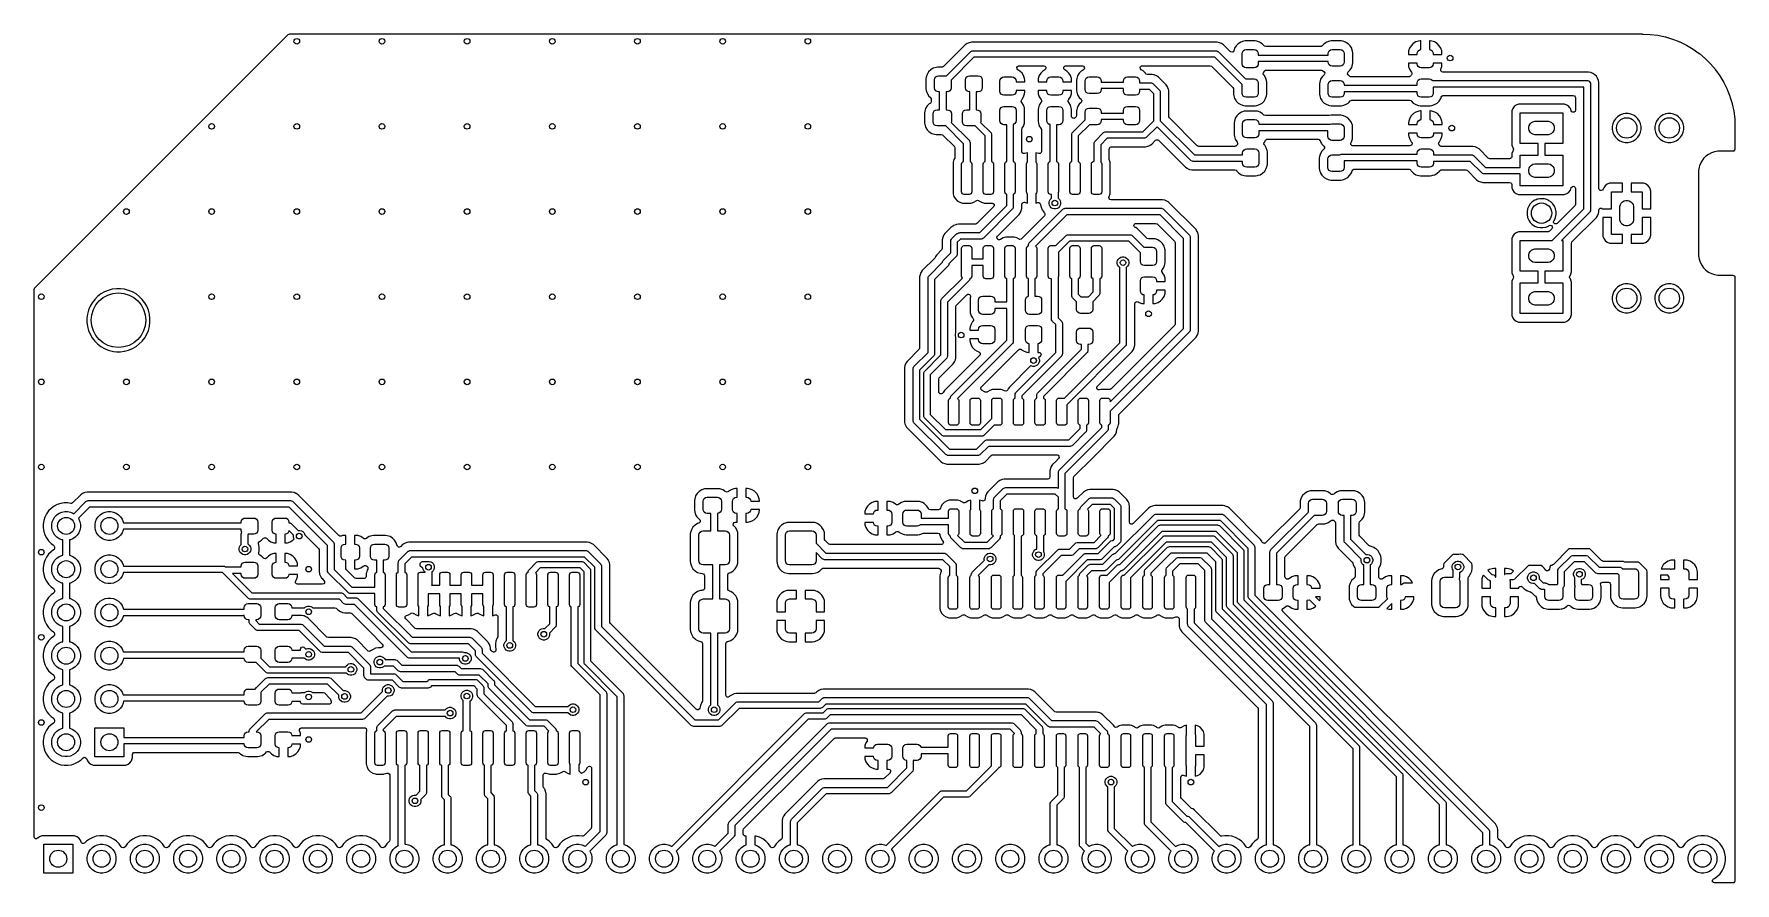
# Model space of a CAD drawing. Extents: x 2.38 to 6.32, y -6.47 to -4.51.
import ezdxf

# ---------------------------------------------------------------- set-up
doc = ezdxf.new("R2010")
doc.units = 0
doc.header["$MEASUREMENT"] = 0
doc.layers.add('BLACK', color=7, linetype='CONTINUOUS')

msp = doc.modelspace()

# ---------------------------------------------------------------- linework, layer by layer
at = {"layer": 'BLACK', "linetype": 'CONTINUOUS'}
for p, q in [((2.3863, -5.0982), (2.9722, -4.5123)), ((2.9722, -4.5123), (2.9747, -4.511)), ((2.9747, -4.511), (2.9757, -4.5108)), ((2.9757, -4.5108), (6.1014, -4.5108)), ((6.1014, -4.5108), (6.1023, -4.5108)), ((6.1023, -4.5108), (6.1025, -4.5109)), ((6.1025, -4.5109), (6.1198, -4.5116)), ((6.1198, -4.5116), (6.1202, -4.5116)), ((6.1202, -4.5116), (6.1373, -4.5137)), ((6.1373, -4.5137), (6.1377, -4.5138)), ((6.1377, -4.5138), (6.1546, -4.5173)), ((6.1546, -4.5173), (6.155, -4.5174)), ((6.155, -4.5174), (6.1715, -4.5224)), ((4.5368, -4.536), (4.4866, -4.5861)), ((4.4933, -4.6073), (4.5488, -4.5518)), ((4.5412, -4.533), (4.5368, -4.536)), ((4.5368, -4.536), (4.5368, -4.536)), ((4.5462, -4.5309), (4.5412, -4.533)), ((4.5515, -4.5299), (4.5462, -4.5309)), ((4.5462, -4.5309), (4.5462, -4.5309)), ((4.5488, -4.5518), (4.55, -4.5509)), ((4.55, -4.5509), (4.5527, -4.5497)), ((5.1194, -4.5299), (4.5515, -4.5299)), ((4.5515, -4.5299), (4.5515, -4.5299)), ((4.5527, -4.5497), (4.5541, -4.5496)), ((4.5541, -4.5496), (5.1167, -4.5496)), ((5.1167, -4.5496), (5.1182, -4.5497)), ((5.1182, -4.5497), (5.1209, -4.5509)), ((5.1247, -4.5309), (5.1194, -4.5299)), ((5.1194, -4.5299), (5.1194, -4.5299)), ((5.1209, -4.5509), (5.122, -4.5518)), ((5.122, -4.5518), (5.1851, -4.6149)), ((5.129, -4.5327), (5.1247, -4.5309)), ((5.1247, -4.5309), (5.1247, -4.5309)), ((5.1296, -4.533), (5.129, -4.5327)), ((5.1341, -4.536), (5.1296, -4.533)), ((5.1495, -4.5514), (5.1341, -4.536)), ((5.1508, -4.5523), (5.1495, -4.5514)), ((5.1535, -4.5528), (5.1508, -4.5523)), ((5.1561, -4.5517), (5.1535, -4.5528)), ((5.1577, -4.5494), (5.1561, -4.5517)), ((5.1596, -4.5437), (5.1577, -4.5494)), ((5.1632, -4.538), (5.1596, -4.5437)), ((5.168, -4.5332), (5.1632, -4.538)), ((5.1632, -4.538), (5.1632, -4.538)), ((5.1737, -4.5296), (5.168, -4.5332)), ((5.168, -4.5332), (5.168, -4.5332)), ((5.1802, -4.5275), (5.1737, -4.5296)), ((5.1768, -4.5561), (5.1775, -4.5525)), ((5.1768, -4.5797), (5.1768, -4.5561)), ((5.1775, -4.5525), (5.1795, -4.5495)), ((5.1795, -4.5495), (5.1825, -4.5475)), ((5.1842, -4.527), (5.1802, -4.5275)), ((5.1825, -4.5475), (5.1861, -4.5468)), ((5.2067, -4.527), (5.1842, -4.527)), ((5.1861, -4.5468), (5.2048, -4.5468)), ((5.2048, -4.5468), (5.2084, -4.5475)), ((5.2107, -4.5275), (5.2067, -4.527)), ((5.2084, -4.5475), (5.2114, -4.5495)), ((5.2172, -4.5296), (5.2107, -4.5275)), ((5.2107, -4.5275), (5.2107, -4.5275)), ((5.2114, -4.5495), (5.2134, -4.5525)), ((5.2134, -4.5525), (5.2142, -4.5561)), ((5.2142, -4.5561), (5.2142, -4.5594)), ((5.2142, -4.5594), (5.2142, -4.5594)), ((5.2142, -4.5594), (5.3755, -4.5594)), ((5.2193, -4.5309), (5.2172, -4.5296)), ((5.2172, -4.5296), (5.2172, -4.5296)), ((5.2172, -4.5296), (5.2172, -4.5296)), ((5.223, -4.5332), (5.2193, -4.5309)), ((5.228, -4.5382), (5.223, -4.5332)), ((5.223, -4.5332), (5.223, -4.5332)), ((5.2289, -4.5389), (5.228, -4.5381)), ((5.228, -4.5381), (5.228, -4.5382)), ((5.2316, -4.5397), (5.2289, -4.5389)), ((5.3582, -4.5397), (5.2316, -4.5397)), ((5.3598, -4.5395), (5.3582, -4.5397)), ((5.3617, -4.5381), (5.3598, -4.5395)), ((5.3618, -4.5382), (5.3617, -4.5381)), ((5.3668, -4.5332), (5.3618, -4.5382)), ((5.3726, -4.5296), (5.3668, -4.5332)), ((5.3668, -4.5332), (5.3668, -4.5332)), ((5.379, -4.5275), (5.3726, -4.5296)), ((5.3755, -4.5594), (5.3756, -4.5594)), ((5.3756, -4.5561), (5.3763, -4.5525)), ((5.3756, -4.5594), (5.3756, -4.5561)), ((5.3763, -4.5525), (5.3783, -4.5495)), ((5.3783, -4.5495), (5.3813, -4.5475)), ((5.383, -4.527), (5.379, -4.5275)), ((5.3813, -4.5475), (5.3849, -4.5468)), ((5.4056, -4.527), (5.383, -4.527)), ((5.3849, -4.5468), (5.4036, -4.5468)), ((5.4036, -4.5468), (5.4072, -4.5475)), ((5.4095, -4.5275), (5.4056, -4.527)), ((5.4072, -4.5475), (5.4102, -4.5495)), ((5.416, -4.5296), (5.4095, -4.5275)), ((5.4095, -4.5275), (5.4095, -4.5275)), ((5.4102, -4.5495), (5.4123, -4.5525)), ((5.4123, -4.5525), (5.413, -4.5561)), ((5.413, -4.5561), (5.413, -4.5758)), ((5.4182, -4.5309), (5.416, -4.5296)), ((5.416, -4.5296), (5.416, -4.5296)), ((5.416, -4.5296), (5.416, -4.5296)), ((5.4218, -4.5332), (5.4182, -4.5309)), ((5.4266, -4.538), (5.4218, -4.5332)), ((5.4218, -4.5332), (5.4218, -4.5332)), ((5.4301, -4.5437), (5.4266, -4.538)), ((5.4266, -4.538), (5.4266, -4.538)), ((5.4266, -4.538), (5.4266, -4.538)), ((5.4308, -4.5456), (5.4301, -4.5437)), ((5.4301, -4.5437), (5.4301, -4.5437)), ((5.4301, -4.5437), (5.4301, -4.5437)), ((5.4323, -4.5502), (5.4308, -4.5456)), ((5.4327, -4.5541), (5.4323, -4.5502)), ((5.4327, -4.5542), (5.4327, -4.5541)), ((5.4327, -4.5777), (5.4327, -4.5542)), ((5.5617, -4.5501), (5.5613, -4.5541)), ((5.5613, -4.5541), (5.5613, -4.5579)), ((5.5613, -4.5579), (5.5813, -4.5579)), ((5.5639, -4.5436), (5.5617, -4.5501)), ((5.5617, -4.5501), (5.5617, -4.5501)), ((5.5675, -4.5378), (5.5639, -4.5436)), ((5.5723, -4.5329), (5.5675, -4.5378)), ((5.5675, -4.5378), (5.5675, -4.5378)), ((5.5781, -4.5293), (5.5723, -4.5329)), ((5.5723, -4.5329), (5.5723, -4.5329)), ((5.5847, -4.5272), (5.5781, -4.5293)), ((5.5813, -4.5561), (5.582, -4.5525)), ((5.5813, -4.5579), (5.5813, -4.5561)), ((5.582, -4.5525), (5.584, -4.5495)), ((5.584, -4.5495), (5.5871, -4.5475)), ((5.5887, -4.5268), (5.5847, -4.5272)), ((5.5847, -4.5272), (5.5847, -4.5272)), ((5.5871, -4.5475), (5.59, -4.5469)), ((5.59, -4.5268), (5.5887, -4.5268)), ((5.59, -4.5469), (5.59, -4.5268)), ((5.6113, -4.5268), (5.61, -4.5268)), ((5.61, -4.5268), (5.61, -4.5469)), ((5.61, -4.5469), (5.6129, -4.5475)), ((5.6153, -4.5272), (5.6113, -4.5268)), ((5.6129, -4.5475), (5.6159, -4.5495)), ((5.6218, -4.5293), (5.6153, -4.5272)), ((5.6153, -4.5272), (5.6153, -4.5272)), ((5.6159, -4.5495), (5.618, -4.5525)), ((5.618, -4.5525), (5.6187, -4.5561)), ((5.6187, -4.5561), (5.6187, -4.5579)), ((5.6187, -4.5579), (5.6387, -4.5579)), ((5.6277, -4.5329), (5.6218, -4.5293)), ((5.6325, -4.5378), (5.6277, -4.5329)), ((5.6277, -4.5329), (5.6277, -4.5329)), ((5.6361, -4.5436), (5.6325, -4.5378)), ((5.6325, -4.5378), (5.6325, -4.5378)), ((5.6383, -4.5501), (5.6361, -4.5436)), ((5.6387, -4.5541), (5.6383, -4.5501)), ((5.6383, -4.5501), (5.6383, -4.5501)), ((5.6387, -4.5579), (5.6387, -4.5541)), ((6.1715, -4.5224), (6.1719, -4.5225)), ((6.1719, -4.5225), (6.1846, -4.5275)), ((6.1846, -4.5275), (6.188, -4.5288)), ((6.188, -4.5288), (6.1883, -4.5289)), ((6.1883, -4.5289), (6.2038, -4.5365)), ((6.2038, -4.5365), (6.2042, -4.5367)), ((6.2042, -4.5367), (6.219, -4.5455)), ((6.219, -4.5455), (6.2193, -4.5457)), ((6.2193, -4.5457), (6.2334, -4.5558)), ((6.2334, -4.5558), (6.2337, -4.556)), ((6.2337, -4.556), (6.2468, -4.5672)), ((4.4524, -4.5985), (4.4489, -4.6043)), ((4.4572, -4.5937), (4.4524, -4.5985)), ((4.4524, -4.5985), (4.4524, -4.5985)), ((4.463, -4.5901), (4.4572, -4.5937)), ((4.4572, -4.5937), (4.4572, -4.5937)), ((4.4695, -4.588), (4.463, -4.5901)), ((4.4735, -4.5876), (4.4695, -4.588)), ((4.4831, -4.5876), (4.4735, -4.5876)), ((4.4842, -4.5875), (4.4831, -4.5876)), ((4.4866, -4.5861), (4.4842, -4.5875)), ((4.5572, -4.5646), (4.5044, -4.6174)), ((5.1136, -4.5646), (4.5572, -4.5646)), ((4.6564, -4.5886), (4.6575, -4.5861)), ((4.6569, -4.5914), (4.6564, -4.5886)), ((4.6588, -4.5935), (4.6569, -4.5914)), ((4.6575, -4.5861), (4.6599, -4.5845)), ((4.6635, -4.5964), (4.6588, -4.5935)), ((4.6599, -4.5845), (4.6614, -4.5843)), ((4.6614, -4.5843), (4.7186, -4.5843)), ((4.6684, -4.6013), (4.6635, -4.5964)), ((4.6635, -4.5964), (4.6635, -4.5964)), ((4.7164, -4.5964), (4.7116, -4.6013)), ((4.7212, -4.5935), (4.7164, -4.5964)), ((4.7164, -4.5964), (4.7164, -4.5964)), ((4.7186, -4.5843), (4.7212, -4.5851)), ((4.7212, -4.5851), (4.7231, -4.5872)), ((4.7223, -4.5925), (4.7212, -4.5935)), ((4.7235, -4.59), (4.7223, -4.5925)), ((4.7231, -4.5872), (4.7235, -4.59)), ((4.7647, -4.5886), (4.7658, -4.5861)), ((4.7651, -4.5914), (4.7647, -4.5886)), ((4.767, -4.5935), (4.7651, -4.5914)), ((4.7658, -4.5861), (4.7681, -4.5845)), ((4.7718, -4.5964), (4.767, -4.5935)), ((4.7681, -4.5845), (4.7696, -4.5843)), ((4.7696, -4.5843), (4.8077, -4.5843)), ((4.7766, -4.6013), (4.7718, -4.5964)), ((4.7718, -4.5964), (4.7718, -4.5964)), ((4.8052, -4.5966), (4.8004, -4.6014)), ((4.808, -4.5949), (4.8052, -4.5966)), ((4.8052, -4.5966), (4.8052, -4.5966)), ((4.8077, -4.5843), (4.8104, -4.5851)), ((4.8103, -4.5935), (4.808, -4.5949)), ((4.8115, -4.5925), (4.8103, -4.5935)), ((4.8104, -4.5851), (4.8122, -4.5872)), ((4.8126, -4.59), (4.8115, -4.5925)), ((4.8122, -4.5872), (4.8126, -4.59)), ((4.9413, -4.5886), (4.9424, -4.5861)), ((4.9418, -4.5914), (4.9413, -4.5886)), ((4.9436, -4.5935), (4.9418, -4.5914)), ((4.9424, -4.5861), (4.9447, -4.5845)), ((4.9479, -4.5961), (4.9436, -4.5935)), ((4.9447, -4.5845), (4.9462, -4.5843)), ((4.9462, -4.5843), (5.1034, -4.5843)), ((4.9488, -4.5966), (4.9479, -4.5961)), ((4.9536, -4.6014), (4.9488, -4.5966)), ((4.9488, -4.5966), (4.9488, -4.5966)), ((5.1034, -4.5843), (5.1061, -4.5851)), ((5.1061, -4.5851), (5.1069, -4.5857)), ((5.1069, -4.5857), (5.1556, -4.6344)), ((5.1768, -4.6277), (5.1136, -4.5646)), ((5.1775, -4.5833), (5.1768, -4.5797)), ((5.1795, -4.5863), (5.1775, -4.5833)), ((5.1825, -4.5884), (5.1795, -4.5863)), ((5.1861, -4.5891), (5.1825, -4.5884)), ((5.2048, -4.5891), (5.1861, -4.5891)), ((5.2084, -4.5884), (5.2048, -4.5891)), ((5.2114, -4.5863), (5.2084, -4.5884)), ((5.2134, -4.5833), (5.2114, -4.5863)), ((5.2142, -4.5797), (5.2134, -4.5833)), ((5.3755, -4.5744), (5.2142, -4.5744)), ((5.2142, -4.5744), (5.2142, -4.5744)), ((5.2142, -4.5744), (5.2142, -4.5797)), ((5.2261, -4.6001), (5.2268, -4.5989)), ((5.2268, -4.5989), (5.227, -4.5986)), ((5.227, -4.5986), (5.2278, -4.5979)), ((5.2278, -4.5979), (5.2287, -4.5963)), ((5.2287, -4.5963), (5.2288, -4.5961)), ((5.2288, -4.5961), (5.2298, -4.5954)), ((5.2298, -4.5954), (5.2307, -4.5946)), ((5.2307, -4.5946), (5.2309, -4.5946)), ((5.2309, -4.5946), (5.2311, -4.5945)), ((5.2311, -4.5945), (5.2316, -4.5944)), ((5.2316, -4.5944), (5.2328, -4.5941)), ((5.2328, -4.5941), (5.3601, -4.5941)), ((5.3601, -4.5941), (5.3628, -4.5949)), ((5.3628, -4.5949), (5.3636, -4.5956)), ((5.3636, -4.5956), (5.3664, -4.5984)), ((5.3664, -4.5984), (5.3677, -4.6008)), ((5.3756, -4.5744), (5.3755, -4.5744)), ((5.3756, -4.5758), (5.3756, -4.5744)), ((5.3763, -4.5794), (5.3756, -4.5758)), ((5.3783, -4.5824), (5.3763, -4.5794)), ((5.3813, -4.5844), (5.3783, -4.5824)), ((5.3849, -4.5851), (5.3813, -4.5844)), ((5.4036, -4.5851), (5.3849, -4.5851)), ((5.4072, -4.5844), (5.4036, -4.5851)), ((5.4102, -4.5824), (5.4072, -4.5844)), ((5.4123, -4.5794), (5.4102, -4.5824)), ((5.413, -4.5758), (5.4123, -4.5794)), ((5.421, -4.6001), (5.4221, -4.5984)), ((5.4221, -4.5984), (5.4266, -4.5939)), ((5.4266, -4.5939), (5.4301, -4.5882)), ((5.4301, -4.5882), (5.4323, -4.5817)), ((5.4323, -4.5817), (5.4327, -4.5777)), ((5.5813, -4.5779), (5.5613, -4.5779)), ((5.5613, -4.5779), (5.5613, -4.5817)), ((5.5613, -4.5817), (5.5617, -4.5857)), ((5.5617, -4.5857), (5.5617, -4.5857)), ((5.5617, -4.5857), (5.5639, -4.5922)), ((5.5639, -4.5922), (5.5675, -4.5981)), ((5.5675, -4.5981), (5.568, -4.5986)), ((5.568, -4.5986), (5.5693, -4.601)), ((5.5813, -4.5797), (5.5813, -4.5779)), ((5.582, -4.5833), (5.5813, -4.5797)), ((5.584, -4.5863), (5.582, -4.5833)), ((5.5871, -4.5884), (5.584, -4.5863)), ((5.5906, -4.5891), (5.5871, -4.5884)), ((5.6093, -4.5891), (5.5906, -4.5891)), ((5.6129, -4.5884), (5.6093, -4.5891)), ((5.6159, -4.5863), (5.6129, -4.5884)), ((5.618, -4.5833), (5.6159, -4.5863)), ((5.6187, -4.5797), (5.618, -4.5833)), ((5.6387, -4.5779), (5.6187, -4.5779)), ((5.6187, -4.5779), (5.6187, -4.5797)), ((5.6359, -4.5931), (5.6361, -4.5923)), ((5.6363, -4.5959), (5.6359, -4.5931)), ((5.6361, -4.5923), (5.6383, -4.5857)), ((5.6381, -4.598), (5.6363, -4.5959)), ((5.6408, -4.5988), (5.6381, -4.598)), ((5.6383, -4.5857), (5.6387, -4.5817)), ((5.6383, -4.5857), (5.6383, -4.5857)), ((5.6387, -4.5817), (5.6387, -4.5779)), ((5.6387, -4.5817), (5.6387, -4.5817)), ((5.9771, -4.5988), (5.6408, -4.5988)), ((5.9823, -4.5998), (5.9771, -4.5988)), ((5.9771, -4.5988), (5.9771, -4.5988)), ((6.2468, -4.5672), (6.2471, -4.5674)), ((6.2471, -4.5674), (6.2593, -4.5796)), ((6.2593, -4.5796), (6.2596, -4.5799)), ((6.2596, -4.5799), (6.2708, -4.5931)), ((6.2708, -4.5931), (6.271, -4.5934)), ((6.271, -4.5934), (6.281, -4.6074)), ((4.4467, -4.6107), (4.4463, -4.6147)), ((4.4463, -4.6147), (4.4463, -4.6373)), ((4.4463, -4.6373), (4.4467, -4.6413)), ((4.4489, -4.6043), (4.4467, -4.6107)), ((4.4467, -4.6107), (4.4467, -4.6107)), ((4.466, -4.6166), (4.4668, -4.6131)), ((4.466, -4.6353), (4.466, -4.6166)), ((4.4668, -4.6389), (4.466, -4.6353)), ((4.4668, -4.6131), (4.4688, -4.61)), ((4.4688, -4.61), (4.4718, -4.608)), ((4.4718, -4.608), (4.4754, -4.6073)), ((4.4754, -4.6073), (4.4933, -4.6073)), ((4.5044, -4.6353), (4.5037, -4.6389)), ((4.5044, -4.6174), (4.5044, -4.6353)), ((4.5379, -4.6166), (4.5386, -4.6131)), ((4.5379, -4.6353), (4.5379, -4.6166)), ((4.5386, -4.6389), (4.5379, -4.6353)), ((4.5386, -4.6131), (4.5406, -4.61)), ((4.5406, -4.61), (4.5437, -4.608)), ((4.5437, -4.608), (4.5472, -4.6073)), ((4.5472, -4.6073), (4.5669, -4.6073)), ((4.5669, -4.6073), (4.5705, -4.608)), ((4.5705, -4.608), (4.5735, -4.61)), ((4.5735, -4.61), (4.5756, -4.6131)), ((4.5756, -4.6131), (4.5763, -4.6166)), ((4.5763, -4.6353), (4.5756, -4.6389)), ((4.5763, -4.6166), (4.5763, -4.6353)), ((4.6171, -4.6196), (4.6178, -4.616)), ((4.6171, -4.6432), (4.6171, -4.6196)), ((4.6178, -4.616), (4.6199, -4.613)), ((4.6199, -4.613), (4.6229, -4.6109)), ((4.6229, -4.6109), (4.6265, -4.6102)), ((4.6265, -4.6102), (4.6452, -4.6102)), ((4.6452, -4.6102), (4.6488, -4.6109)), ((4.6488, -4.6109), (4.6518, -4.613)), ((4.6518, -4.613), (4.6538, -4.616)), ((4.6538, -4.616), (4.6545, -4.6196)), ((4.6545, -4.6196), (4.6545, -4.6214)), ((4.6545, -4.6214), (4.6745, -4.6214)), ((4.672, -4.6071), (4.6684, -4.6013)), ((4.6684, -4.6013), (4.6684, -4.6013)), ((4.6741, -4.6136), (4.672, -4.6071)), ((4.6745, -4.6176), (4.6741, -4.6136)), ((4.6741, -4.6136), (4.6741, -4.6136)), ((4.6745, -4.6214), (4.6745, -4.6176)), ((4.7058, -4.6136), (4.7054, -4.6176)), ((4.7054, -4.6176), (4.7054, -4.6214)), ((4.7054, -4.6214), (4.7254, -4.6214)), ((4.708, -4.6071), (4.7058, -4.6136)), ((4.7058, -4.6136), (4.7058, -4.6136)), ((4.7116, -4.6013), (4.708, -4.6071)), ((4.7116, -4.6013), (4.7116, -4.6013)), ((4.7254, -4.6196), (4.7261, -4.616)), ((4.7254, -4.6214), (4.7254, -4.6196)), ((4.7261, -4.616), (4.7281, -4.613)), ((4.7281, -4.613), (4.7312, -4.6109)), ((4.7312, -4.6109), (4.7347, -4.6102)), ((4.7347, -4.6102), (4.7534, -4.6102)), ((4.7534, -4.6102), (4.757, -4.6109)), ((4.757, -4.6109), (4.7601, -4.613)), ((4.7601, -4.613), (4.7621, -4.616)), ((4.7621, -4.616), (4.7628, -4.6196)), ((4.7628, -4.6196), (4.7628, -4.6214)), ((4.7628, -4.6214), (4.7828, -4.6214)), ((4.7802, -4.6071), (4.7766, -4.6013)), ((4.7766, -4.6013), (4.7766, -4.6013)), ((4.7824, -4.6136), (4.7802, -4.6071)), ((4.7828, -4.6176), (4.7824, -4.6136)), ((4.7824, -4.6136), (4.7824, -4.6136)), ((4.7828, -4.6214), (4.7828, -4.6176)), ((4.7947, -4.6137), (4.7943, -4.6177)), ((4.7943, -4.6177), (4.7943, -4.6412)), ((4.7968, -4.6072), (4.7947, -4.6137)), ((4.7947, -4.6137), (4.7947, -4.6137)), ((4.8004, -4.6014), (4.7968, -4.6072)), ((4.8004, -4.6014), (4.8004, -4.6014)), ((4.814, -4.6196), (4.8147, -4.616)), ((4.814, -4.6393), (4.814, -4.6196)), ((4.8147, -4.616), (4.8167, -4.613)), ((4.8167, -4.613), (4.8197, -4.6109)), ((4.8197, -4.6109), (4.8233, -4.6102)), ((4.8233, -4.6102), (4.842, -4.6102)), ((4.842, -4.6102), (4.8456, -4.6109)), ((4.8456, -4.6109), (4.8486, -4.613)), ((4.8486, -4.613), (4.8507, -4.616)), ((4.8507, -4.616), (4.8514, -4.6196)), ((4.8514, -4.6196), (4.8514, -4.6219)), ((4.8514, -4.6219), (4.9026, -4.6219)), ((4.9026, -4.6369), (4.8514, -4.6369)), ((4.8514, -4.6369), (4.8514, -4.6393)), ((4.9026, -4.6196), (4.9033, -4.616)), ((4.9026, -4.6219), (4.9026, -4.6196)), ((4.9026, -4.6432), (4.9026, -4.6369)), ((4.9033, -4.616), (4.9053, -4.613)), ((4.9053, -4.613), (4.9083, -4.6109)), ((4.9083, -4.6109), (4.9119, -4.6102)), ((4.9119, -4.6102), (4.9306, -4.6102)), ((4.9306, -4.6102), (4.9342, -4.6109)), ((4.9342, -4.6109), (4.9372, -4.613)), ((4.9372, -4.613), (4.9392, -4.616)), ((4.9392, -4.616), (4.94, -4.6196)), ((4.94, -4.6196), (4.94, -4.6239)), ((4.94, -4.6239), (4.966, -4.6239)), ((4.9538, -4.6018), (4.9536, -4.6014)), ((4.9536, -4.6014), (4.9536, -4.6014)), ((4.9536, -4.6014), (4.9536, -4.6014)), ((4.9536, -4.6014), (4.9536, -4.6014)), ((4.9553, -4.6034), (4.9538, -4.6018)), ((4.958, -4.6042), (4.9553, -4.6034)), ((4.9687, -4.6042), (4.958, -4.6042)), ((4.966, -4.6239), (4.9675, -4.624)), ((4.9675, -4.624), (4.9702, -4.6252)), ((4.972, -4.6049), (4.9687, -4.6042)), ((4.9687, -4.6042), (4.9687, -4.6042)), ((4.9702, -4.6252), (4.9713, -4.6261)), ((4.9713, -4.6261), (4.9856, -4.6404)), ((4.974, -4.6052), (4.972, -4.6049)), ((4.972, -4.6049), (4.972, -4.6049)), ((4.9755, -4.6059), (4.974, -4.6052)), ((4.974, -4.6052), (4.974, -4.6052)), ((4.974, -4.6052), (4.974, -4.6052)), ((4.9789, -4.6073), (4.9755, -4.6059)), ((4.9834, -4.6103), (4.9789, -4.6073)), ((5.0014, -4.6283), (4.9834, -4.6103)), ((5.0044, -4.6328), (5.0014, -4.6283)), ((5.0063, -4.6374), (5.0044, -4.6328)), ((5.0065, -4.6377), (5.0063, -4.6374)), ((5.0072, -4.6412), (5.0065, -4.6377)), ((5.1556, -4.6344), (5.1569, -4.6369)), ((5.1569, -4.6369), (5.1571, -4.6379)), ((5.1571, -4.6379), (5.1571, -4.6496)), ((5.1768, -4.6476), (5.1768, -4.6277)), ((5.1851, -4.6149), (5.1861, -4.6147)), ((5.1861, -4.6147), (5.2048, -4.6147)), ((5.2048, -4.6147), (5.2084, -4.6154)), ((5.2084, -4.6154), (5.2114, -4.6174)), ((5.2114, -4.6174), (5.2134, -4.6204)), ((5.2134, -4.6204), (5.2142, -4.624)), ((5.2142, -4.624), (5.2142, -4.6476)), ((5.2259, -4.6029), (5.2261, -4.6001)), ((5.2273, -4.6054), (5.2259, -4.6029)), ((5.2278, -4.6059), (5.2273, -4.6054)), ((5.2313, -4.6117), (5.2278, -4.6059)), ((5.2335, -4.6181), (5.2313, -4.6117)), ((5.2313, -4.6117), (5.2313, -4.6117)), ((5.2313, -4.6117), (5.2313, -4.6117)), ((5.2339, -4.622), (5.2335, -4.6181)), ((5.2339, -4.6221), (5.2339, -4.622)), ((5.2339, -4.6496), (5.2339, -4.6221)), ((5.3563, -4.622), (5.3559, -4.626)), ((5.3559, -4.626), (5.3559, -4.6496)), ((5.3584, -4.6156), (5.3563, -4.622)), ((5.3563, -4.622), (5.3563, -4.622)), ((5.362, -4.6098), (5.3584, -4.6156)), ((5.3664, -4.6054), (5.362, -4.6098)), ((5.3676, -4.6036), (5.3664, -4.6054)), ((5.3677, -4.6008), (5.3676, -4.6036)), ((5.3756, -4.628), (5.3763, -4.6244)), ((5.3756, -4.6476), (5.3756, -4.628)), ((5.3763, -4.6244), (5.3783, -4.6213)), ((5.3783, -4.6213), (5.3813, -4.6193)), ((5.3813, -4.6193), (5.3849, -4.6186)), ((5.3849, -4.6186), (5.4036, -4.6186)), ((5.4036, -4.6186), (5.4072, -4.6193)), ((5.4072, -4.6193), (5.4102, -4.6213)), ((5.4102, -4.6213), (5.4123, -4.6244)), ((5.4123, -4.6244), (5.413, -4.628)), ((5.413, -4.628), (5.413, -4.6293)), ((5.413, -4.6293), (5.413, -4.6293)), ((5.413, -4.6293), (5.5812, -4.6293)), ((5.4208, -4.6029), (5.421, -4.6001)), ((5.4221, -4.6054), (5.4208, -4.6029)), ((5.4249, -4.6082), (5.4221, -4.6054)), ((5.4257, -4.6088), (5.4249, -4.6082)), ((5.4284, -4.6096), (5.4257, -4.6088)), ((5.5626, -4.6096), (5.4284, -4.6096)), ((5.5639, -4.6093), (5.5626, -4.6096)), ((5.5644, -4.6093), (5.5639, -4.6093)), ((5.5646, -4.6092), (5.5644, -4.6093)), ((5.5648, -4.6091), (5.5646, -4.6092)), ((5.5657, -4.6083), (5.5648, -4.6091)), ((5.5666, -4.6075), (5.5657, -4.6083)), ((5.5667, -4.6074), (5.5666, -4.6075)), ((5.5677, -4.6059), (5.5667, -4.6074)), ((5.5683, -4.6053), (5.5677, -4.6059)), ((5.5685, -4.605), (5.5683, -4.6053)), ((5.5691, -4.6038), (5.5685, -4.605)), ((5.5693, -4.601), (5.5691, -4.6038)), ((5.5812, -4.6293), (5.5813, -4.6293)), ((5.5813, -4.624), (5.582, -4.6204)), ((5.5813, -4.6293), (5.5813, -4.624)), ((5.582, -4.6204), (5.584, -4.6174)), ((5.584, -4.6174), (5.5871, -4.6154)), ((5.5871, -4.6154), (5.5906, -4.6147)), ((5.5906, -4.6147), (5.6093, -4.6147)), ((5.6093, -4.6147), (5.6129, -4.6154)), ((5.6129, -4.6154), (5.6159, -4.6174)), ((5.6159, -4.6174), (5.6167, -4.6185)), ((5.6167, -4.6185), (5.9744, -4.6185)), ((5.9669, -4.6335), (5.6187, -4.6335)), ((5.6187, -4.6335), (5.6187, -4.6476)), ((5.9669, -4.9148), (5.9669, -4.6335)), ((5.9744, -4.6185), (5.9759, -4.6186)), ((5.9759, -4.6186), (5.9786, -4.6197)), ((5.9786, -4.6197), (5.9806, -4.6218)), ((5.9806, -4.6218), (5.9818, -4.6245)), ((5.9818, -4.6245), (5.9819, -4.626)), ((5.9819, -4.626), (5.9819, -4.9179)), ((5.9831, -4.6001), (5.9823, -4.5998)), ((5.9823, -4.5998), (5.9823, -4.5998)), ((5.9873, -4.6019), (5.9831, -4.6001)), ((5.9896, -4.6034), (5.9873, -4.6019)), ((5.9918, -4.6049), (5.9896, -4.6034)), ((5.9955, -4.6086), (5.9918, -4.6049)), ((5.9918, -4.6049), (5.9918, -4.6049)), ((5.9985, -4.6131), (5.9955, -4.6086)), ((5.9955, -4.6086), (5.9955, -4.6086)), ((6.0006, -4.618), (5.9985, -4.6131)), ((6.0015, -4.6228), (6.0006, -4.618)), ((6.0016, -4.6233), (6.0015, -4.6228)), ((6.0016, -4.7249), (6.0016, -4.6233)), ((6.0016, -4.6233), (6.0016, -4.6233)), ((6.281, -4.6074), (6.2813, -4.6078)), ((6.2813, -4.6078), (6.2901, -4.6226)), ((6.2901, -4.6226), (6.2903, -4.6229)), ((6.2903, -4.6229), (6.2978, -4.6384)), ((6.2978, -4.6384), (6.298, -4.6388)), ((4.449, -4.6772), (4.4454, -4.683)), ((4.4467, -4.6413), (4.4489, -4.6477)), ((4.4489, -4.6477), (4.4489, -4.6477)), ((4.4489, -4.6477), (4.4489, -4.6477)), ((4.4489, -4.6477), (4.4523, -4.6532)), ((4.4538, -4.6724), (4.449, -4.6772)), ((4.449, -4.6772), (4.449, -4.6772)), ((4.4523, -4.6532), (4.4524, -4.6535)), ((4.4524, -4.6535), (4.4524, -4.6535)), ((4.4524, -4.6535), (4.4566, -4.6576)), ((4.4557, -4.6713), (4.4538, -4.6724)), ((4.4538, -4.6724), (4.4538, -4.6724)), ((4.4572, -4.6697), (4.4557, -4.6713)), ((4.4566, -4.6576), (4.4572, -4.6587)), ((4.4572, -4.6587), (4.4578, -4.6597)), ((4.458, -4.6671), (4.4572, -4.6697)), ((4.4578, -4.6597), (4.4579, -4.66)), ((4.4579, -4.66), (4.4579, -4.6601)), ((4.4579, -4.6601), (4.458, -4.6611)), ((4.458, -4.6611), (4.458, -4.6671)), ((4.4688, -4.6419), (4.4668, -4.6389)), ((4.4718, -4.644), (4.4688, -4.6419)), ((4.4754, -4.6447), (4.4718, -4.644)), ((4.4777, -4.6447), (4.4754, -4.6447)), ((4.4777, -4.686), (4.4777, -4.6447)), ((4.4951, -4.6447), (4.4927, -4.6447)), ((4.4927, -4.6447), (4.4927, -4.686)), ((4.4987, -4.644), (4.4951, -4.6447)), ((4.5017, -4.6419), (4.4987, -4.644)), ((4.5037, -4.6389), (4.5017, -4.6419)), ((4.5406, -4.6419), (4.5386, -4.6389)), ((4.5437, -4.644), (4.5406, -4.6419)), ((4.5472, -4.6447), (4.5437, -4.644)), ((4.5474, -4.6447), (4.5472, -4.6447)), ((4.5474, -4.686), (4.5474, -4.6447)), ((4.5669, -4.6447), (4.5624, -4.6447)), ((4.5624, -4.6447), (4.5624, -4.686)), ((4.5705, -4.644), (4.5669, -4.6447)), ((4.5735, -4.6419), (4.5705, -4.644)), ((4.5756, -4.6389), (4.5735, -4.6419)), ((4.6178, -4.6468), (4.6171, -4.6432)), ((4.6199, -4.6498), (4.6178, -4.6468)), ((4.6229, -4.6518), (4.6199, -4.6498)), ((4.6265, -4.6526), (4.6229, -4.6518)), ((4.6452, -4.6526), (4.6265, -4.6526)), ((4.6488, -4.6518), (4.6452, -4.6526)), ((4.6518, -4.6498), (4.6488, -4.6518)), ((4.6538, -4.6468), (4.6518, -4.6498)), ((4.6545, -4.6432), (4.6538, -4.6468)), ((4.6745, -4.6414), (4.6545, -4.6414)), ((4.6545, -4.6414), (4.6545, -4.6432)), ((4.6665, -4.6666), (4.6667, -4.6638)), ((4.6678, -4.6691), (4.6665, -4.6666)), ((4.6667, -4.6638), (4.6678, -4.6621)), ((4.6678, -4.6621), (4.6684, -4.6615)), ((4.6681, -4.6694), (4.6678, -4.6691)), ((4.6717, -4.6751), (4.6681, -4.6694)), ((4.6681, -4.6694), (4.6681, -4.6694)), ((4.6681, -4.6694), (4.6681, -4.6694)), ((4.6684, -4.6615), (4.672, -4.6557)), ((4.6738, -4.6816), (4.6717, -4.6751)), ((4.6717, -4.6751), (4.6717, -4.6751)), ((4.6717, -4.6751), (4.6717, -4.6751)), ((4.672, -4.6557), (4.6741, -4.6492)), ((4.6741, -4.6492), (4.6745, -4.6452)), ((4.6741, -4.6492), (4.6741, -4.6492)), ((4.6745, -4.6452), (4.6745, -4.6414)), ((4.6745, -4.6452), (4.6745, -4.6452)), ((4.7254, -4.6414), (4.7054, -4.6414)), ((4.7054, -4.6414), (4.7054, -4.6452)), ((4.7054, -4.6452), (4.7058, -4.6492)), ((4.7058, -4.6492), (4.7058, -4.6492)), ((4.7058, -4.6492), (4.708, -4.6557)), ((4.7082, -4.6751), (4.7061, -4.6816)), ((4.708, -4.6557), (4.7116, -4.6615)), ((4.7118, -4.6694), (4.7082, -4.6751)), ((4.7116, -4.6615), (4.7121, -4.6621)), ((4.7121, -4.6691), (4.7118, -4.6694)), ((4.7121, -4.6621), (4.7134, -4.6645)), ((4.7132, -4.6673), (4.7121, -4.6691)), ((4.7134, -4.6645), (4.7132, -4.6673)), ((4.7254, -4.6432), (4.7254, -4.6414)), ((4.7261, -4.6468), (4.7254, -4.6432)), ((4.7281, -4.6498), (4.7261, -4.6468)), ((4.7312, -4.6518), (4.7281, -4.6498)), ((4.7347, -4.6526), (4.7312, -4.6518)), ((4.7534, -4.6526), (4.7347, -4.6526)), ((4.757, -4.6518), (4.7534, -4.6526)), ((4.7601, -4.6498), (4.757, -4.6518)), ((4.7621, -4.6468), (4.7601, -4.6498)), ((4.7628, -4.6432), (4.7621, -4.6468)), ((4.7828, -4.6414), (4.7628, -4.6414)), ((4.7628, -4.6414), (4.7628, -4.6432)), ((4.7748, -4.6666), (4.775, -4.6638)), ((4.7761, -4.6691), (4.7748, -4.6666)), ((4.775, -4.6638), (4.7761, -4.6621)), ((4.7761, -4.6621), (4.7766, -4.6615)), ((4.7764, -4.6694), (4.7761, -4.6691)), ((4.78, -4.6751), (4.7764, -4.6694)), ((4.7764, -4.6694), (4.7764, -4.6694)), ((4.7764, -4.6694), (4.7764, -4.6694)), ((4.7766, -4.6615), (4.7802, -4.6557)), ((4.7821, -4.6816), (4.78, -4.6751)), ((4.78, -4.6751), (4.78, -4.6751)), ((4.78, -4.6751), (4.78, -4.6751)), ((4.7802, -4.6557), (4.7824, -4.6492)), ((4.7824, -4.6492), (4.7828, -4.6452)), ((4.7824, -4.6492), (4.7824, -4.6492)), ((4.7828, -4.6452), (4.7828, -4.6414)), ((4.7828, -4.6452), (4.7828, -4.6452)), ((4.7943, -4.6412), (4.7947, -4.6452)), ((4.7947, -4.6452), (4.7968, -4.6516)), ((4.7968, -4.6516), (4.7968, -4.6516)), ((4.7968, -4.6516), (4.7968, -4.6516)), ((4.7968, -4.6516), (4.7983, -4.654)), ((4.8004, -4.6733), (4.7968, -4.6791)), ((4.7983, -4.654), (4.8004, -4.6574)), ((4.8004, -4.6574), (4.8004, -4.6574)), ((4.8004, -4.6574), (4.8048, -4.6618)), ((4.8048, -4.6689), (4.8004, -4.6733)), ((4.8004, -4.6733), (4.8004, -4.6733)), ((4.8048, -4.6618), (4.8062, -4.6643)), ((4.806, -4.6671), (4.8048, -4.6689)), ((4.8062, -4.6643), (4.806, -4.6671)), ((4.8147, -4.6428), (4.814, -4.6393)), ((4.8167, -4.6459), (4.8147, -4.6428)), ((4.8197, -4.6479), (4.8167, -4.6459)), ((4.8233, -4.6486), (4.8197, -4.6479)), ((4.842, -4.6486), (4.8233, -4.6486)), ((4.8456, -4.6479), (4.842, -4.6486)), ((4.8486, -4.6459), (4.8456, -4.6479)), ((4.8507, -4.6428), (4.8486, -4.6459)), ((4.8514, -4.6393), (4.8507, -4.6428)), ((4.9033, -4.6468), (4.9026, -4.6432)), ((4.9053, -4.6498), (4.9033, -4.6468)), ((4.9083, -4.6518), (4.9053, -4.6498)), ((4.9119, -4.6526), (4.9083, -4.6518)), ((4.9306, -4.6526), (4.9119, -4.6526)), ((4.9342, -4.6518), (4.9306, -4.6526)), ((4.9372, -4.6498), (4.9342, -4.6518)), ((4.9392, -4.6468), (4.9372, -4.6498)), ((4.94, -4.6432), (4.9392, -4.6468)), ((4.9629, -4.6389), (4.94, -4.6389)), ((4.94, -4.6389), (4.94, -4.6432)), ((4.9728, -4.6488), (4.9629, -4.6389)), ((4.9728, -4.7115), (4.9728, -4.6488)), ((4.9856, -4.6404), (4.9866, -4.6415)), ((4.9866, -4.6415), (4.9866, -4.6415)), ((4.9866, -4.6415), (4.9877, -4.6442)), ((4.9877, -4.6442), (4.9878, -4.6457)), ((4.9878, -4.6457), (4.9878, -4.7115)), ((5.0075, -4.643), (5.0072, -4.6412)), ((5.0075, -4.7012), (5.0075, -4.643)), ((5.0075, -4.643), (5.0075, -4.643)), ((5.1571, -4.6496), (5.1575, -4.6536)), ((5.1575, -4.6536), (5.1596, -4.66)), ((5.1596, -4.66), (5.1596, -4.66)), ((5.1596, -4.66), (5.1596, -4.66)), ((5.1596, -4.66), (5.162, -4.6638)), ((5.162, -4.6638), (5.1632, -4.6658)), ((5.1632, -4.6658), (5.1632, -4.6658)), ((5.1632, -4.6658), (5.168, -4.6706)), ((5.168, -4.6706), (5.168, -4.6706)), ((5.168, -4.6706), (5.168, -4.6706)), ((5.168, -4.6706), (5.1737, -4.6741)), ((5.1737, -4.6741), (5.1737, -4.6741)), ((5.1737, -4.6741), (5.1737, -4.6741)), ((5.1737, -4.6741), (5.1802, -4.6763)), ((5.1775, -4.6512), (5.1768, -4.6476)), ((5.1795, -4.6542), (5.1775, -4.6512)), ((5.1825, -4.6563), (5.1795, -4.6542)), ((5.1802, -4.6763), (5.1802, -4.6763)), ((5.1802, -4.6763), (5.1802, -4.6763)), ((5.1802, -4.6763), (5.1842, -4.6767)), ((5.1861, -4.657), (5.1825, -4.6563)), ((5.1842, -4.6767), (5.2067, -4.6767)), ((5.2048, -4.657), (5.1861, -4.657)), ((5.2084, -4.6563), (5.2048, -4.657)), ((5.2067, -4.6767), (5.2107, -4.6763)), ((5.2067, -4.6767), (5.2067, -4.6767)), ((5.2114, -4.6542), (5.2084, -4.6563)), ((5.2107, -4.6763), (5.2172, -4.6741)), ((5.2107, -4.6763), (5.2107, -4.6763)), ((5.2134, -4.6512), (5.2114, -4.6542)), ((5.2142, -4.6476), (5.2134, -4.6512)), ((5.2172, -4.6741), (5.223, -4.6706)), ((5.223, -4.6706), (5.2278, -4.6658)), ((5.2278, -4.6658), (5.2313, -4.66)), ((5.2313, -4.66), (5.2335, -4.6536)), ((5.2335, -4.6536), (5.2339, -4.6496)), ((5.3559, -4.6496), (5.3563, -4.6536)), ((5.3563, -4.6536), (5.3584, -4.66)), ((5.3584, -4.66), (5.3584, -4.66)), ((5.3584, -4.66), (5.3584, -4.66)), ((5.3584, -4.66), (5.3608, -4.6638)), ((5.3608, -4.6638), (5.362, -4.6658)), ((5.362, -4.6658), (5.362, -4.6658)), ((5.362, -4.6658), (5.3668, -4.6706)), ((5.3668, -4.6706), (5.3668, -4.6706)), ((5.3668, -4.6706), (5.3668, -4.6706)), ((5.3668, -4.6706), (5.3726, -4.6741)), ((5.3726, -4.6741), (5.3726, -4.6741)), ((5.3726, -4.6741), (5.3726, -4.6741)), ((5.3726, -4.6741), (5.379, -4.6763)), ((5.3763, -4.6512), (5.3756, -4.6476)), ((5.3783, -4.6542), (5.3763, -4.6512)), ((5.3813, -4.6563), (5.3783, -4.6542)), ((5.379, -4.6763), (5.379, -4.6763)), ((5.379, -4.6763), (5.379, -4.6763)), ((5.379, -4.6763), (5.383, -4.6767)), ((5.3849, -4.657), (5.3813, -4.6563)), ((5.383, -4.6767), (5.4056, -4.6767)), ((5.4036, -4.657), (5.3849, -4.657)), ((5.4072, -4.6563), (5.4036, -4.657)), ((5.4056, -4.6767), (5.4095, -4.6763)), ((5.4056, -4.6767), (5.4056, -4.6767)), ((5.4102, -4.6542), (5.4072, -4.6563)), ((5.4095, -4.6763), (5.416, -4.6741)), ((5.4095, -4.6763), (5.4095, -4.6763)), ((5.4123, -4.6512), (5.4102, -4.6542)), ((5.413, -4.6476), (5.4123, -4.6512)), ((5.5812, -4.6443), (5.413, -4.6443)), ((5.413, -4.6443), (5.413, -4.6443)), ((5.413, -4.6443), (5.413, -4.6476)), ((5.416, -4.6741), (5.4218, -4.6706)), ((5.4218, -4.6706), (5.4239, -4.6685)), ((5.4239, -4.6685), (5.4268, -4.6656)), ((5.4268, -4.6656), (5.4288, -4.6643)), ((5.4268, -4.6656), (5.4268, -4.6656)), ((5.4288, -4.6643), (5.4304, -4.664)), ((5.4304, -4.664), (5.5639, -4.664)), ((5.5639, -4.664), (5.5666, -4.6648)), ((5.5666, -4.6648), (5.5675, -4.6656)), ((5.5675, -4.6656), (5.5675, -4.6656)), ((5.5675, -4.6656), (5.5725, -4.6706)), ((5.5725, -4.6706), (5.5725, -4.6706)), ((5.5725, -4.6706), (5.5725, -4.6706)), ((5.5725, -4.6706), (5.5783, -4.6741)), ((5.5783, -4.6741), (5.5783, -4.6741)), ((5.5783, -4.6741), (5.5783, -4.6741)), ((5.5783, -4.6741), (5.5847, -4.6763)), ((5.5813, -4.6443), (5.5812, -4.6443)), ((5.5813, -4.6476), (5.5813, -4.6443)), ((5.582, -4.6512), (5.5813, -4.6476)), ((5.584, -4.6542), (5.582, -4.6512)), ((5.5871, -4.6563), (5.584, -4.6542)), ((5.5847, -4.6763), (5.5847, -4.6763)), ((5.5847, -4.6763), (5.5847, -4.6763)), ((5.5847, -4.6763), (5.5887, -4.6767)), ((5.5906, -4.657), (5.5871, -4.6563)), ((5.5887, -4.6767), (5.6113, -4.6767)), ((5.6093, -4.657), (5.5906, -4.657)), ((5.6129, -4.6563), (5.6093, -4.657)), ((5.6113, -4.6767), (5.6153, -4.6763)), ((5.6113, -4.6767), (5.6113, -4.6767)), ((5.6159, -4.6542), (5.6129, -4.6563)), ((5.6153, -4.6763), (5.6217, -4.6741)), ((5.6153, -4.6763), (5.6153, -4.6763)), ((5.618, -4.6512), (5.6159, -4.6542)), ((5.6187, -4.6476), (5.618, -4.6512)), ((5.6217, -4.6741), (5.6275, -4.6706)), ((5.6275, -4.6706), (5.6323, -4.6658)), ((5.6323, -4.6658), (5.6358, -4.66)), ((5.6358, -4.66), (5.6367, -4.6574)), ((5.6367, -4.6574), (5.637, -4.6566)), ((5.637, -4.6566), (5.6386, -4.6543)), ((5.6386, -4.6543), (5.6411, -4.6532)), ((5.6411, -4.6532), (5.6417, -4.6532)), ((5.6417, -4.6532), (5.9422, -4.6532)), ((5.8101, -4.6752), (5.8056, -4.6786)), ((5.8154, -4.6733), (5.8101, -4.6752)), ((5.8101, -4.6752), (5.8101, -4.6752)), ((5.8178, -4.673), (5.8154, -4.6733)), ((5.8154, -4.6733), (5.8154, -4.6733)), ((5.92, -4.673), (5.8178, -4.673)), ((5.8178, -4.673), (5.8178, -4.673)), ((5.9223, -4.6733), (5.92, -4.673)), ((5.9276, -4.6752), (5.9223, -4.6733)), ((5.9223, -4.6733), (5.9223, -4.6733)), ((5.929, -4.6763), (5.9276, -4.6752)), ((5.9276, -4.6752), (5.9276, -4.6752)), ((5.9276, -4.6752), (5.9276, -4.6752)), ((5.9321, -4.6786), (5.929, -4.6763)), ((5.9422, -4.6532), (5.9449, -4.654)), ((5.9449, -4.654), (5.9468, -4.6561)), ((5.9468, -4.6561), (5.9472, -4.6581)), ((5.9472, -4.6581), (5.9472, -4.6869)), ((6.298, -4.6388), (6.3043, -4.6549)), ((6.3043, -4.6549), (6.3044, -4.6553)), ((6.3044, -4.6553), (6.3093, -4.6718)), ((6.3093, -4.6718), (6.3094, -4.6722)), ((6.3094, -4.6722), (6.313, -4.6891)), ((4.4433, -4.6895), (4.4429, -4.6934)), ((4.4429, -4.6934), (4.4429, -4.716)), ((4.4429, -4.716), (4.4433, -4.72)), ((4.4454, -4.683), (4.4433, -4.6895)), ((4.4433, -4.6895), (4.4433, -4.6895)), ((4.4626, -4.6954), (4.4633, -4.6918)), ((4.4626, -4.7141), (4.4626, -4.6954)), ((4.4633, -4.7177), (4.4626, -4.7141)), ((4.4633, -4.6918), (4.4653, -4.6888)), ((4.4653, -4.6888), (4.4684, -4.6867)), ((4.4684, -4.6867), (4.4719, -4.686)), ((4.4719, -4.686), (4.4777, -4.686)), ((4.4927, -4.686), (4.4956, -4.686)), ((4.4956, -4.686), (4.4991, -4.6867)), ((4.4991, -4.6867), (4.5022, -4.6888)), ((4.5022, -4.6888), (4.5042, -4.6918)), ((4.5042, -4.6918), (4.5049, -4.6954)), ((4.5049, -4.7141), (4.5047, -4.7151)), ((4.5047, -4.7151), (4.5458, -4.7561)), ((4.5049, -4.6954), (4.5049, -4.7141)), ((4.5305, -4.6954), (4.5312, -4.6918)), ((4.5305, -4.7141), (4.5305, -4.6954)), ((4.5312, -4.7177), (4.5305, -4.7141)), ((4.5312, -4.6918), (4.5333, -4.6888)), ((4.5333, -4.6888), (4.5363, -4.6867)), ((4.5363, -4.6867), (4.5399, -4.686)), ((4.5399, -4.686), (4.5474, -4.686)), ((4.5624, -4.686), (4.5635, -4.686)), ((4.5635, -4.686), (4.5671, -4.6867)), ((4.5671, -4.6867), (4.5701, -4.6888)), ((4.5701, -4.6888), (4.5721, -4.6918)), ((4.5721, -4.6918), (4.5728, -4.6954)), ((4.5728, -4.7141), (4.5726, -4.7151)), ((4.5726, -4.7151), (4.5958, -4.7382)), ((4.5728, -4.6954), (4.5728, -4.7141)), ((4.6171, -4.6875), (4.6178, -4.6839)), ((4.6171, -4.7111), (4.6171, -4.6875)), ((4.6178, -4.7147), (4.6171, -4.7111)), ((4.6178, -4.6839), (4.6199, -4.6809)), ((4.6199, -4.7177), (4.6178, -4.7147)), ((4.6199, -4.6809), (4.6229, -4.6789)), ((4.6229, -4.6789), (4.6265, -4.6781)), ((4.6265, -4.6781), (4.6452, -4.6781)), ((4.6452, -4.6781), (4.6488, -4.6789)), ((4.6488, -4.6789), (4.6518, -4.6809)), ((4.6518, -4.6809), (4.6538, -4.6839)), ((4.6538, -4.7147), (4.6518, -4.7177)), ((4.6538, -4.6839), (4.6545, -4.6875)), ((4.6545, -4.7111), (4.6538, -4.7147)), ((4.6545, -4.6875), (4.6545, -4.7111)), ((4.6717, -4.7235), (4.6738, -4.717)), ((4.6742, -4.6855), (4.6738, -4.6816)), ((4.6738, -4.717), (4.6742, -4.7131)), ((4.6742, -4.6856), (4.6742, -4.6855)), ((4.6742, -4.7131), (4.6742, -4.6856)), ((4.7061, -4.6816), (4.7057, -4.6856)), ((4.7057, -4.6856), (4.7057, -4.7131)), ((4.7057, -4.7131), (4.7061, -4.717)), ((4.7061, -4.6816), (4.7061, -4.6816)), ((4.7061, -4.717), (4.7082, -4.7235)), ((4.7254, -4.6875), (4.7261, -4.6839)), ((4.7254, -4.7111), (4.7254, -4.6875)), ((4.7261, -4.7147), (4.7254, -4.7111)), ((4.7261, -4.6839), (4.7281, -4.6809)), ((4.7281, -4.7177), (4.7261, -4.7147)), ((4.7281, -4.6809), (4.7312, -4.6789)), ((4.7312, -4.6789), (4.7347, -4.6781)), ((4.7347, -4.6781), (4.7534, -4.6781)), ((4.7534, -4.6781), (4.757, -4.6789)), ((4.757, -4.6789), (4.7601, -4.6809)), ((4.7601, -4.6809), (4.7621, -4.6839)), ((4.7621, -4.7147), (4.7601, -4.7177)), ((4.7621, -4.6839), (4.7628, -4.6875)), ((4.7628, -4.7111), (4.7621, -4.7147)), ((4.7628, -4.6875), (4.7628, -4.7111)), ((4.7825, -4.6856), (4.7821, -4.6816)), ((4.7825, -4.701), (4.7825, -4.6856)), ((4.7825, -4.7014), (4.7825, -4.701)), ((4.7835, -4.704), (4.7825, -4.7014)), ((4.7857, -4.7057), (4.7835, -4.704)), ((4.7851, -4.7382), (4.814, -4.7094)), ((4.7885, -4.7059), (4.7857, -4.7057)), ((4.791, -4.7045), (4.7885, -4.7059)), ((4.7928, -4.7027), (4.791, -4.7045)), ((4.7935, -4.7018), (4.7928, -4.7027)), ((4.7937, -4.7015), (4.7935, -4.7017)), ((4.7935, -4.7017), (4.7935, -4.7018)), ((4.7939, -4.7003), (4.7937, -4.7015)), ((4.7943, -4.6992), (4.7939, -4.7003)), ((4.7947, -4.6855), (4.7943, -4.6895)), ((4.7943, -4.6895), (4.7943, -4.6992)), ((4.7968, -4.6791), (4.7947, -4.6855)), ((4.7947, -4.6855), (4.7947, -4.6855)), ((4.814, -4.6914), (4.8147, -4.6879)), ((4.814, -4.7094), (4.814, -4.6914)), ((4.8147, -4.6879), (4.8167, -4.6848)), ((4.8167, -4.6848), (4.8197, -4.6828)), ((4.8197, -4.6828), (4.8233, -4.6821)), ((4.8233, -4.6821), (4.842, -4.6821)), ((4.842, -4.6821), (4.8456, -4.6828)), ((4.8456, -4.6828), (4.8486, -4.6848)), ((4.8486, -4.6848), (4.8507, -4.6879)), ((4.8507, -4.7147), (4.8486, -4.7177)), ((4.8507, -4.6879), (4.8514, -4.6914)), ((4.8514, -4.7111), (4.8507, -4.7147)), ((4.8514, -4.6914), (4.8514, -4.6938)), ((4.8514, -4.6938), (4.9026, -4.6938)), ((4.9026, -4.7088), (4.8514, -4.7088)), ((4.8514, -4.7088), (4.8514, -4.7111)), ((4.9026, -4.6875), (4.9033, -4.6839)), ((4.9026, -4.6938), (4.9026, -4.6875)), ((4.9026, -4.7111), (4.9026, -4.7088)), ((4.9033, -4.7147), (4.9026, -4.7111)), ((4.9033, -4.6839), (4.9053, -4.6809)), ((4.9053, -4.7177), (4.9033, -4.7147)), ((4.9053, -4.6809), (4.9083, -4.6789)), ((4.9083, -4.6789), (4.9119, -4.6781)), ((4.9119, -4.6781), (4.9306, -4.6781)), ((4.9306, -4.6781), (4.9342, -4.6789)), ((4.9342, -4.6789), (4.9372, -4.6809)), ((4.9372, -4.6809), (4.9392, -4.6839)), ((4.9392, -4.7147), (4.9372, -4.7177)), ((4.9392, -4.6839), (4.94, -4.6875)), ((4.94, -4.7111), (4.9392, -4.7147)), ((4.94, -4.6875), (4.94, -4.7111)), ((4.9477, -4.7366), (4.9728, -4.7115)), ((4.9878, -4.7115), (5.0666, -4.7902)), ((5.0076, -4.7023), (5.0075, -4.7012)), ((5.009, -4.7048), (5.0076, -4.7023)), ((5.0733, -4.7691), (5.009, -4.7048)), ((5.1589, -4.7121), (5.1584, -4.7161)), ((5.1584, -4.7161), (5.1584, -4.7436)), ((5.161, -4.7056), (5.1589, -4.7121)), ((5.1589, -4.7121), (5.1589, -4.7121)), ((5.1646, -4.6999), (5.161, -4.7056)), ((5.1694, -4.6951), (5.1646, -4.6999)), ((5.1646, -4.6999), (5.1646, -4.6999)), ((5.1751, -4.6915), (5.1694, -4.6951)), ((5.1694, -4.6951), (5.1694, -4.6951)), ((5.1816, -4.6894), (5.1751, -4.6915)), ((5.1781, -4.718), (5.1789, -4.7144)), ((5.1789, -4.7144), (5.1809, -4.7114)), ((5.1809, -4.7114), (5.1839, -4.7094)), ((5.1856, -4.689), (5.1816, -4.6894)), ((5.1839, -4.7094), (5.1875, -4.7087)), ((5.2081, -4.689), (5.1856, -4.689)), ((5.1875, -4.7087), (5.2062, -4.7087)), ((5.2062, -4.7087), (5.2098, -4.7094)), ((5.2121, -4.6894), (5.2081, -4.689)), ((5.2098, -4.7094), (5.2128, -4.7114)), ((5.2186, -4.6915), (5.2121, -4.6894)), ((5.2121, -4.6894), (5.2121, -4.6894)), ((5.2128, -4.7114), (5.2148, -4.7144)), ((5.2148, -4.7144), (5.2156, -4.718)), ((5.2243, -4.6951), (5.2186, -4.6915)), ((5.2186, -4.6915), (5.2186, -4.6915)), ((5.2186, -4.6915), (5.2186, -4.6915)), ((5.2274, -4.6981), (5.2243, -4.6951)), ((5.2282, -4.6988), (5.2274, -4.6981)), ((5.2309, -4.6995), (5.2282, -4.6988)), ((5.3766, -4.6995), (5.2309, -4.6995)), ((5.3782, -4.6993), (5.3766, -4.6995)), ((5.3784, -4.6992), (5.3782, -4.6993)), ((5.3824, -4.6988), (5.3784, -4.6992)), ((5.405, -4.6988), (5.3824, -4.6988)), ((5.409, -4.6992), (5.405, -4.6988)), ((5.4154, -4.7013), (5.409, -4.6992)), ((5.409, -4.6992), (5.409, -4.6992)), ((5.4197, -4.704), (5.4154, -4.7013)), ((5.4154, -4.7013), (5.4154, -4.7013)), ((5.4154, -4.7013), (5.4154, -4.7013)), ((5.4212, -4.7049), (5.4197, -4.704)), ((5.426, -4.7097), (5.4212, -4.7049)), ((5.4212, -4.7049), (5.4212, -4.7049)), ((5.4296, -4.7155), (5.426, -4.7097)), ((5.426, -4.7097), (5.426, -4.7097)), ((5.426, -4.7097), (5.426, -4.7097)), ((5.4298, -4.7161), (5.4296, -4.7155)), ((5.4302, -4.7175), (5.4298, -4.7161)), ((5.5621, -4.712), (5.5617, -4.7161)), ((5.5617, -4.7161), (5.5617, -4.7198)), ((5.5643, -4.7055), (5.5621, -4.712)), ((5.5621, -4.712), (5.5621, -4.712)), ((5.5679, -4.6997), (5.5643, -4.7055)), ((5.5727, -4.6948), (5.5679, -4.6997)), ((5.5679, -4.6997), (5.5679, -4.6997)), ((5.5786, -4.6912), (5.5727, -4.6948)), ((5.5727, -4.6948), (5.5727, -4.6948)), ((5.5851, -4.6891), (5.5786, -4.6912)), ((5.5817, -4.718), (5.5824, -4.7144)), ((5.5824, -4.7144), (5.5844, -4.7114)), ((5.5844, -4.7114), (5.5875, -4.7094)), ((5.5891, -4.6887), (5.5851, -4.6891)), ((5.5851, -4.6891), (5.5851, -4.6891)), ((5.5875, -4.7094), (5.5904, -4.7088)), ((5.5904, -4.6887), (5.5891, -4.6887)), ((5.5904, -4.7088), (5.5904, -4.6887)), ((5.6117, -4.6887), (5.6104, -4.6887)), ((5.6104, -4.6887), (5.6104, -4.7088)), ((5.6104, -4.7088), (5.6133, -4.7094)), ((5.6157, -4.6891), (5.6117, -4.6887)), ((5.6133, -4.7094), (5.6164, -4.7114)), ((5.6222, -4.6912), (5.6157, -4.6891)), ((5.6157, -4.6891), (5.6157, -4.6891)), ((5.6164, -4.7114), (5.6184, -4.7144)), ((5.6184, -4.7144), (5.6191, -4.718)), ((5.6281, -4.6948), (5.6222, -4.6912)), ((5.6329, -4.6997), (5.6281, -4.6948)), ((5.6281, -4.6948), (5.6281, -4.6948)), ((5.6365, -4.7055), (5.6329, -4.6997)), ((5.6329, -4.6997), (5.6329, -4.6997)), ((5.6387, -4.712), (5.6365, -4.7055)), ((5.6391, -4.7161), (5.6387, -4.712)), ((5.6387, -4.712), (5.6387, -4.712)), ((5.6391, -4.7198), (5.6391, -4.7161)), ((5.8002, -4.6885), (5.7999, -4.6908)), ((5.7999, -4.6908), (5.7999, -4.7655)), ((5.8022, -4.6832), (5.8002, -4.6885)), ((5.8056, -4.6786), (5.8022, -4.6832)), ((5.8022, -4.6832), (5.8022, -4.6832)), ((5.8196, -4.7636), (5.8196, -4.6927)), ((5.8196, -4.6927), (5.9181, -4.6927)), ((5.8426, -4.7186), (5.8455, -4.7157)), ((5.8455, -4.7157), (5.8491, -4.7136)), ((5.8491, -4.7136), (5.853, -4.7125)), ((5.853, -4.7125), (5.8551, -4.7124)), ((5.8551, -4.7124), (5.8826, -4.7124)), ((5.8826, -4.7124), (5.8847, -4.7125)), ((5.8847, -4.7125), (5.8887, -4.7136)), ((5.8887, -4.7136), (5.8922, -4.7157)), ((5.8922, -4.7157), (5.8951, -4.7186)), ((5.9181, -4.6927), (5.9181, -4.7636)), ((5.9338, -4.6809), (5.9321, -4.6786)), ((5.9355, -4.6832), (5.9338, -4.6809)), ((5.9376, -4.6887), (5.9355, -4.6832)), ((5.9355, -4.6832), (5.9355, -4.6832)), ((5.9355, -4.6832), (5.9355, -4.6832)), ((5.939, -4.6907), (5.9376, -4.6887)), ((5.9415, -4.6919), (5.939, -4.6907)), ((5.9443, -4.6915), (5.9415, -4.6919)), ((5.9464, -4.6896), (5.9443, -4.6915)), ((5.9472, -4.6869), (5.9464, -4.6896)), ((6.036, -4.7123), (6.0335, -4.7184)), ((6.0397, -4.7068), (6.036, -4.7123)), ((6.0444, -4.7021), (6.0397, -4.7068)), ((6.0397, -4.7068), (6.0397, -4.7068)), ((6.0498, -4.6985), (6.0444, -4.7021)), ((6.0444, -4.7021), (6.0444, -4.7021)), ((6.0508, -4.6981), (6.0498, -4.6985)), ((6.0511, -4.698), (6.0508, -4.6981)), ((6.0559, -4.696), (6.0511, -4.698)), ((6.0576, -4.6956), (6.0559, -4.696)), ((6.0559, -4.696), (6.0559, -4.696)), ((6.0559, -4.696), (6.0559, -4.696)), ((6.0624, -4.6947), (6.0576, -4.6956)), ((6.069, -4.6947), (6.0624, -4.6947)), ((6.0624, -4.6947), (6.0624, -4.6947)), ((6.0722, -4.6953), (6.069, -4.6947)), ((6.069, -4.6947), (6.069, -4.6947)), ((6.0755, -4.696), (6.0722, -4.6953)), ((6.0773, -4.6967), (6.0755, -4.696)), ((6.0755, -4.696), (6.0755, -4.696)), ((6.0755, -4.696), (6.0755, -4.696)), ((6.0816, -4.6985), (6.0773, -4.6967)), ((6.0832, -4.6995), (6.0816, -4.6985)), ((6.0871, -4.7021), (6.0832, -4.6995)), ((6.0917, -4.7068), (6.0871, -4.7021)), ((6.0871, -4.7021), (6.0871, -4.7021)), ((6.0954, -4.7123), (6.0917, -4.7068)), ((6.0917, -4.7068), (6.0917, -4.7068)), ((6.0979, -4.7184), (6.0954, -4.7123)), ((6.1345, -4.7123), (6.1319, -4.7184)), ((6.1381, -4.7068), (6.1345, -4.7123)), ((6.1428, -4.7021), (6.1381, -4.7068)), ((6.1381, -4.7068), (6.1381, -4.7068)), ((6.1483, -4.6985), (6.1428, -4.7021)), ((6.1428, -4.7021), (6.1428, -4.7021)), ((6.1492, -4.6981), (6.1483, -4.6985)), ((6.1495, -4.698), (6.1492, -4.6981)), ((6.1544, -4.696), (6.1495, -4.698)), ((6.156, -4.6956), (6.1544, -4.696)), ((6.1544, -4.696), (6.1544, -4.696)), ((6.1544, -4.696), (6.1544, -4.696)), ((6.1608, -4.6947), (6.156, -4.6956)), ((6.1674, -4.6947), (6.1608, -4.6947)), ((6.1608, -4.6947), (6.1608, -4.6947)), ((6.1706, -4.6953), (6.1674, -4.6947)), ((6.1674, -4.6947), (6.1674, -4.6947)), ((6.1739, -4.696), (6.1706, -4.6953)), ((6.1757, -4.6967), (6.1739, -4.696)), ((6.1739, -4.696), (6.1739, -4.696)), ((6.1739, -4.696), (6.1739, -4.696)), ((6.18, -4.6985), (6.1757, -4.6967)), ((6.1816, -4.6995), (6.18, -4.6985)), ((6.1855, -4.7021), (6.1816, -4.6995)), ((6.1901, -4.7068), (6.1855, -4.7021)), ((6.1855, -4.7021), (6.1855, -4.7021)), ((6.1938, -4.7123), (6.1901, -4.7068)), ((6.1901, -4.7068), (6.1901, -4.7068)), ((6.1963, -4.7184), (6.1938, -4.7123)), ((6.313, -4.6891), (6.313, -4.6895)), ((6.313, -4.6895), (6.3152, -4.7066)), ((6.3152, -4.7066), (6.3152, -4.707)), ((6.3152, -4.707), (6.3159, -4.7243)), ((4.4433, -4.72), (4.4454, -4.7264)), ((4.4454, -4.7264), (4.4454, -4.7264)), ((4.4454, -4.7264), (4.4454, -4.7264)), ((4.4454, -4.7264), (4.449, -4.7322)), ((4.449, -4.7322), (4.449, -4.7322)), ((4.449, -4.7322), (4.4538, -4.737)), ((4.4538, -4.737), (4.4538, -4.737)), ((4.4538, -4.737), (4.4538, -4.737)), ((4.4538, -4.737), (4.4596, -4.7406)), ((4.4596, -4.7406), (4.4596, -4.7406)), ((4.4596, -4.7406), (4.4596, -4.7406)), ((4.4596, -4.7406), (4.466, -4.7427)), ((4.4653, -4.7207), (4.4633, -4.7177)), ((4.4684, -4.7227), (4.4653, -4.7207)), ((4.466, -4.7427), (4.466, -4.7427)), ((4.466, -4.7427), (4.466, -4.7427)), ((4.466, -4.7427), (4.47, -4.7431)), ((4.4719, -4.7234), (4.4684, -4.7227)), ((4.47, -4.7431), (4.4816, -4.7431)), ((4.4919, -4.7234), (4.4719, -4.7234)), ((4.4816, -4.7431), (4.4843, -4.7439)), ((4.4843, -4.7439), (4.4851, -4.7446)), ((4.4851, -4.7446), (4.5118, -4.7712)), ((4.533, -4.7645), (4.4919, -4.7234)), ((4.5333, -4.7207), (4.5312, -4.7177)), ((4.5363, -4.7227), (4.5333, -4.7207)), ((4.5399, -4.7234), (4.5363, -4.7227)), ((4.5598, -4.7234), (4.5399, -4.7234)), ((4.5458, -4.7561), (4.5467, -4.7573)), ((4.583, -4.7466), (4.5598, -4.7234)), ((4.583, -4.8054), (4.583, -4.7466)), ((4.5958, -4.7382), (4.5967, -4.7393)), ((4.5967, -4.7393), (4.5978, -4.742)), ((4.5978, -4.742), (4.598, -4.7435)), ((4.598, -4.7435), (4.598, -4.8054)), ((4.6229, -4.7198), (4.6199, -4.7177)), ((4.6265, -4.7205), (4.6229, -4.7198)), ((4.633, -4.7205), (4.6265, -4.7205)), ((4.633, -4.8054), (4.633, -4.7205)), ((4.6488, -4.7198), (4.648, -4.7199)), ((4.648, -4.7199), (4.648, -4.8054)), ((4.6518, -4.7177), (4.6488, -4.7198)), ((4.6677, -4.7314), (4.6684, -4.7288)), ((4.6677, -4.7823), (4.6677, -4.7314)), ((4.6684, -4.7288), (4.6717, -4.7235)), ((4.7082, -4.7235), (4.7082, -4.7235)), ((4.7082, -4.7235), (4.7082, -4.7235)), ((4.7082, -4.7235), (4.7115, -4.7288)), ((4.7115, -4.7288), (4.7118, -4.7293)), ((4.7118, -4.7293), (4.712, -4.7295)), ((4.712, -4.7295), (4.7119, -4.7295)), ((4.7119, -4.7295), (4.7131, -4.7317)), ((4.7131, -4.7317), (4.7132, -4.7328)), ((4.7132, -4.7328), (4.7132, -4.7823)), ((4.7312, -4.7198), (4.7281, -4.7177)), ((4.733, -4.7201), (4.7312, -4.7198)), ((4.733, -4.8054), (4.733, -4.7201)), ((4.7534, -4.7205), (4.748, -4.7205)), ((4.748, -4.7205), (4.748, -4.8054)), ((4.757, -4.7198), (4.7534, -4.7205)), ((4.7601, -4.7177), (4.757, -4.7198)), ((4.783, -4.7435), (4.7831, -4.742)), ((4.783, -4.8054), (4.783, -4.7435)), ((4.7831, -4.742), (4.7842, -4.7393)), ((4.7842, -4.7393), (4.7851, -4.7382)), ((4.8241, -4.7205), (4.798, -4.7466)), ((4.798, -4.7466), (4.798, -4.8054)), ((4.842, -4.7205), (4.8241, -4.7205)), ((4.8372, -4.7585), (4.8569, -4.7388)), ((4.8456, -4.7198), (4.842, -4.7205)), ((4.8486, -4.7177), (4.8456, -4.7198)), ((4.8653, -4.7516), (4.85, -4.7669)), ((4.8569, -4.7388), (4.858, -4.7379)), ((4.858, -4.7379), (4.8607, -4.7367)), ((4.8607, -4.7367), (4.8622, -4.7366)), ((4.8622, -4.7366), (4.9477, -4.7366)), ((4.9508, -4.7516), (4.8653, -4.7516)), ((4.9083, -4.7198), (4.9053, -4.7177)), ((4.9119, -4.7205), (4.9083, -4.7198)), ((4.9306, -4.7205), (4.9119, -4.7205)), ((4.9342, -4.7198), (4.9306, -4.7205)), ((4.9372, -4.7177), (4.9342, -4.7198)), ((4.9523, -4.7515), (4.9508, -4.7516)), ((4.955, -4.7503), (4.9523, -4.7515)), ((4.9561, -4.7494), (4.955, -4.7503)), ((4.9803, -4.7252), (4.9561, -4.7494)), ((4.9681, -4.7652), (4.9768, -4.7565)), ((4.9768, -4.7565), (4.9793, -4.7552)), ((4.9793, -4.7552), (4.982, -4.7554)), ((5.0582, -4.803), (4.9803, -4.7252)), ((4.982, -4.7554), (4.9838, -4.7565)), ((4.9838, -4.7565), (5.0461, -4.8189)), ((5.1584, -4.7436), (5.1589, -4.7475)), ((5.1589, -4.7475), (5.161, -4.754)), ((5.161, -4.754), (5.161, -4.754)), ((5.161, -4.754), (5.161, -4.754)), ((5.161, -4.754), (5.1643, -4.7594)), ((5.1781, -4.7416), (5.1781, -4.718)), ((5.1789, -4.7452), (5.1781, -4.7416)), ((5.1809, -4.7482), (5.1789, -4.7452)), ((5.1839, -4.7503), (5.1809, -4.7482)), ((5.1875, -4.751), (5.1839, -4.7503)), ((5.2062, -4.751), (5.1875, -4.751)), ((5.2098, -4.7503), (5.2062, -4.751)), ((5.2128, -4.7482), (5.2098, -4.7503)), ((5.2148, -4.7452), (5.2128, -4.7482)), ((5.2156, -4.7416), (5.2148, -4.7452)), ((5.2156, -4.718), (5.2156, -4.7193)), ((5.2156, -4.7193), (5.3807, -4.7193)), ((5.375, -4.7343), (5.2156, -4.7343)), ((5.2156, -4.7343), (5.2156, -4.7416)), ((5.2291, -4.7598), (5.2313, -4.7562)), ((5.2313, -4.7562), (5.2314, -4.7561)), ((5.2314, -4.7561), (5.2324, -4.7553)), ((5.2324, -4.7553), (5.2334, -4.7544)), ((5.2334, -4.7544), (5.2335, -4.7544)), ((5.2335, -4.7544), (5.2336, -4.7543)), ((5.2336, -4.7543), (5.234, -4.7543)), ((5.234, -4.7543), (5.2355, -4.754)), ((5.2355, -4.754), (5.3523, -4.754)), ((5.3523, -4.754), (5.355, -4.7547)), ((5.355, -4.7547), (5.3568, -4.7569)), ((5.375, -4.7475), (5.375, -4.7343)), ((5.3757, -4.7511), (5.375, -4.7475)), ((5.3777, -4.7542), (5.3757, -4.7511)), ((5.3808, -4.7562), (5.3777, -4.7542)), ((5.3807, -4.7193), (5.3808, -4.7192)), ((5.3808, -4.7192), (5.3844, -4.7185)), ((5.3844, -4.7569), (5.3808, -4.7562)), ((5.3844, -4.7185), (5.4031, -4.7185)), ((5.4031, -4.7185), (5.4066, -4.7192)), ((5.4066, -4.7562), (5.4031, -4.7569)), ((5.4066, -4.7192), (5.4097, -4.7212)), ((5.4097, -4.7542), (5.4066, -4.7562)), ((5.4097, -4.7212), (5.4117, -4.7243)), ((5.4117, -4.7511), (5.4097, -4.7542)), ((5.4117, -4.7243), (5.4124, -4.7279)), ((5.4124, -4.7475), (5.4117, -4.7511)), ((5.4124, -4.7279), (5.4124, -4.7475)), ((5.4296, -4.7599), (5.4317, -4.7535)), ((5.4317, -4.7219), (5.4302, -4.7175)), ((5.432, -4.7249), (5.4317, -4.7219)), ((5.4317, -4.7535), (5.4321, -4.7495)), ((5.4321, -4.7259), (5.432, -4.7249)), ((5.4321, -4.7495), (5.4321, -4.7259)), ((5.5617, -4.7198), (5.5817, -4.7198)), ((5.5817, -4.7398), (5.5617, -4.7398)), ((5.5617, -4.7398), (5.5617, -4.7436)), ((5.5617, -4.7436), (5.5621, -4.7476)), ((5.5621, -4.7476), (5.5621, -4.7476)), ((5.5621, -4.7476), (5.5643, -4.7541)), ((5.5643, -4.7541), (5.5679, -4.76)), ((5.5817, -4.7198), (5.5817, -4.718)), ((5.5817, -4.7416), (5.5817, -4.7398)), ((5.5824, -4.7452), (5.5817, -4.7416)), ((5.5844, -4.7482), (5.5824, -4.7452)), ((5.5875, -4.7503), (5.5844, -4.7482)), ((5.591, -4.751), (5.5875, -4.7503)), ((5.6097, -4.751), (5.591, -4.751)), ((5.6133, -4.7503), (5.6097, -4.751)), ((5.6164, -4.7482), (5.6133, -4.7503)), ((5.6184, -4.7452), (5.6164, -4.7482)), ((5.6191, -4.7416), (5.6184, -4.7452)), ((5.6191, -4.718), (5.6191, -4.7198)), ((5.6191, -4.7198), (5.6391, -4.7198)), ((5.6391, -4.7398), (5.6191, -4.7398)), ((5.6191, -4.7398), (5.6191, -4.7416)), ((5.6329, -4.76), (5.6365, -4.7541)), ((5.6365, -4.7541), (5.6387, -4.7476)), ((5.6387, -4.7476), (5.6391, -4.7436)), ((5.6387, -4.7476), (5.6387, -4.7476)), ((5.6391, -4.7436), (5.6391, -4.7398)), ((5.6391, -4.7436), (5.6391, -4.7436)), ((5.8395, -4.7261), (5.8405, -4.7221)), ((5.8395, -4.7302), (5.8395, -4.7261)), ((5.8405, -4.7342), (5.8395, -4.7302)), ((5.8405, -4.7221), (5.8426, -4.7186)), ((5.8426, -4.7377), (5.8405, -4.7342)), ((5.8455, -4.7406), (5.8426, -4.7377)), ((5.8491, -4.7427), (5.8455, -4.7406)), ((5.853, -4.7438), (5.8491, -4.7427)), ((5.8551, -4.7439), (5.853, -4.7438)), ((5.8826, -4.7439), (5.8551, -4.7439)), ((5.8847, -4.7438), (5.8826, -4.7439)), ((5.8887, -4.7427), (5.8847, -4.7438)), ((5.8922, -4.7406), (5.8887, -4.7427)), ((5.8951, -4.7377), (5.8922, -4.7406)), ((5.8951, -4.7186), (5.8972, -4.7221)), ((5.8972, -4.7342), (5.8951, -4.7377)), ((5.8972, -4.7221), (5.8983, -4.7261)), ((5.8983, -4.7302), (5.8972, -4.7342)), ((5.8983, -4.7261), (5.8983, -4.7302)), ((6.0016, -4.8679), (6.0016, -4.7249)), ((6.0335, -4.7184), (6.0322, -4.7249)), ((6.0322, -4.7249), (6.0322, -4.7314)), ((6.0322, -4.7249), (6.0322, -4.7249)), ((6.0322, -4.7314), (6.0335, -4.7379)), ((6.0335, -4.7379), (6.036, -4.744)), ((6.036, -4.744), (6.0379, -4.7468)), ((6.0379, -4.7468), (6.0397, -4.7495)), ((6.0397, -4.7495), (6.0397, -4.7495)), ((6.0397, -4.7495), (6.0444, -4.7542)), ((6.0444, -4.7542), (6.0444, -4.7542)), ((6.0444, -4.7542), (6.0498, -4.7578)), ((6.0816, -4.7578), (6.0871, -4.7542)), ((6.0871, -4.7542), (6.0917, -4.7495)), ((6.0917, -4.7495), (6.0954, -4.744)), ((6.0954, -4.744), (6.0979, -4.7379)), ((6.0992, -4.7249), (6.0979, -4.7184)), ((6.0979, -4.7379), (6.0992, -4.7314)), ((6.0992, -4.7314), (6.0992, -4.7249)), ((6.0992, -4.7249), (6.0992, -4.7249)), ((6.1319, -4.7184), (6.1306, -4.7249)), ((6.1306, -4.7249), (6.1306, -4.7314)), ((6.1306, -4.7249), (6.1306, -4.7249)), ((6.1306, -4.7314), (6.1319, -4.7379)), ((6.1319, -4.7379), (6.1345, -4.744)), ((6.1345, -4.744), (6.1363, -4.7468)), ((6.1363, -4.7468), (6.1381, -4.7495)), ((6.1381, -4.7495), (6.1381, -4.7495)), ((6.1381, -4.7495), (6.1428, -4.7542)), ((6.1428, -4.7542), (6.1428, -4.7542)), ((6.1428, -4.7542), (6.1483, -4.7578)), ((6.18, -4.7578), (6.1855, -4.7542)), ((6.1855, -4.7542), (6.1901, -4.7495)), ((6.1901, -4.7495), (6.1938, -4.744)), ((6.1938, -4.744), (6.1963, -4.7379)), ((6.1976, -4.7249), (6.1963, -4.7184)), ((6.1963, -4.7379), (6.1976, -4.7314)), ((6.1976, -4.7314), (6.1976, -4.7249)), ((6.3159, -4.7243), (6.3159, -4.7245)), ((6.3159, -4.7245), (6.3159, -4.7771)), ((4.5118, -4.7712), (4.5131, -4.7737)), ((4.5132, -4.7954), (4.5126, -4.7979)), ((4.5131, -4.7737), (4.5132, -4.7747)), ((4.5132, -4.7747), (4.5132, -4.7954)), ((4.533, -4.8054), (4.533, -4.7645)), ((4.5467, -4.7573), (4.5472, -4.7585)), ((4.5472, -4.7585), (4.5478, -4.76)), ((4.5478, -4.76), (4.548, -4.7614)), ((4.548, -4.7614), (4.548, -4.8054)), ((4.6677, -4.783), (4.6677, -4.7823)), ((4.6689, -4.7856), (4.6677, -4.783)), ((4.6712, -4.7871), (4.6689, -4.7856)), ((4.674, -4.7871), (4.6712, -4.7871)), ((4.6805, -4.7852), (4.674, -4.7871)), ((4.6805, -4.8068), (4.6805, -4.7852)), ((4.7069, -4.7871), (4.7005, -4.7852)), ((4.7005, -4.7852), (4.7005, -4.8068)), ((4.7076, -4.7873), (4.7069, -4.7871)), ((4.7103, -4.7869), (4.7076, -4.7873)), ((4.7125, -4.785), (4.7103, -4.7869)), ((4.7132, -4.7823), (4.7125, -4.785)), ((4.835, -4.7638), (4.8352, -4.7623)), ((4.835, -4.8051), (4.835, -4.7638)), ((4.8352, -4.7623), (4.8363, -4.7596)), ((4.8363, -4.7596), (4.8372, -4.7585)), ((4.85, -4.7669), (4.85, -4.8065)), ((4.8697, -4.7771), (4.8701, -4.7759)), ((4.8697, -4.799), (4.8697, -4.7771)), ((4.8701, -4.7759), (4.8703, -4.7747)), ((4.8703, -4.7747), (4.8705, -4.7745)), ((4.8705, -4.7744), (4.8712, -4.7736)), ((4.8705, -4.7745), (4.8705, -4.7744)), ((4.8712, -4.7736), (4.872, -4.7728)), ((4.872, -4.7728), (4.8745, -4.7714)), ((4.8745, -4.7714), (4.8755, -4.7713)), ((4.8755, -4.7713), (4.9535, -4.7713)), ((4.9535, -4.7713), (4.9587, -4.7703)), ((4.9587, -4.7703), (4.9637, -4.7682)), ((4.9637, -4.7682), (4.9646, -4.7676)), ((4.9646, -4.7676), (4.9681, -4.7652)), ((5.0666, -4.7902), (5.1781, -4.7902)), ((5.0741, -4.7697), (5.0733, -4.7691)), ((5.0768, -4.7705), (5.0741, -4.7697)), ((5.1601, -4.7705), (5.0768, -4.7705)), ((5.1611, -4.7703), (5.1601, -4.7705)), ((5.1616, -4.7703), (5.1611, -4.7703)), ((5.1619, -4.7701), (5.1616, -4.7703)), ((5.1622, -4.77), (5.1619, -4.7701)), ((5.163, -4.7693), (5.1622, -4.77)), ((5.1639, -4.7687), (5.163, -4.7693)), ((5.1641, -4.7684), (5.1639, -4.7687)), ((5.1646, -4.7678), (5.1641, -4.7684)), ((5.1643, -4.7594), (5.1646, -4.7598)), ((5.1646, -4.7598), (5.1646, -4.7598)), ((5.1646, -4.7598), (5.165, -4.7603)), ((5.1652, -4.7671), (5.1646, -4.7678)), ((5.165, -4.7603), (5.1651, -4.7604)), ((5.1651, -4.7604), (5.1652, -4.7604)), ((5.1652, -4.7604), (5.1658, -4.7616)), ((5.1654, -4.7669), (5.1652, -4.7671)), ((5.1659, -4.766), (5.1654, -4.7669)), ((5.1658, -4.7616), (5.1664, -4.7627)), ((5.1661, -4.7657), (5.1659, -4.766)), ((5.1662, -4.7655), (5.1661, -4.7656)), ((5.1661, -4.7656), (5.1661, -4.7657)), ((5.1663, -4.7642), (5.1662, -4.7655)), ((5.1664, -4.7629), (5.1663, -4.7642)), ((5.1664, -4.7627), (5.1664, -4.7628)), ((5.1664, -4.7628), (5.1664, -4.7629)), ((5.1781, -4.7859), (5.1789, -4.7823)), ((5.1781, -4.7902), (5.1781, -4.7859)), ((5.1789, -4.7823), (5.1809, -4.7793)), ((5.1809, -4.7793), (5.1839, -4.7773)), ((5.1839, -4.7773), (5.1875, -4.7766)), ((5.1875, -4.7766), (5.2062, -4.7766)), ((5.2062, -4.7766), (5.2098, -4.7773)), ((5.2098, -4.7773), (5.2128, -4.7793)), ((5.2128, -4.7793), (5.2148, -4.7823)), ((5.2148, -4.7823), (5.2156, -4.7859)), ((5.2156, -4.7859), (5.2156, -4.8095)), ((5.2273, -4.7648), (5.2275, -4.762)), ((5.2287, -4.7673), (5.2273, -4.7648)), ((5.2275, -4.762), (5.2281, -4.761)), ((5.2281, -4.761), (5.2283, -4.7606)), ((5.2283, -4.7606), (5.2291, -4.7598)), ((5.2291, -4.7678), (5.2287, -4.7673)), ((5.2327, -4.7736), (5.2291, -4.7678)), ((5.2348, -4.78), (5.2327, -4.7736)), ((5.2327, -4.7736), (5.2327, -4.7736)), ((5.2327, -4.7736), (5.2327, -4.7736)), ((5.2352, -4.7832), (5.2348, -4.78)), ((5.2353, -4.784), (5.2352, -4.7832)), ((5.2353, -4.8115), (5.2353, -4.784)), ((5.3557, -4.7938), (5.3553, -4.7978)), ((5.3578, -4.7873), (5.3557, -4.7938)), ((5.3557, -4.7938), (5.3557, -4.7938)), ((5.3568, -4.7569), (5.357, -4.7574)), ((5.357, -4.7574), (5.3578, -4.7599)), ((5.3578, -4.7599), (5.3578, -4.7599)), ((5.3578, -4.7599), (5.3578, -4.7599)), ((5.3578, -4.7599), (5.3605, -4.7642)), ((5.3614, -4.7816), (5.3578, -4.7873)), ((5.3605, -4.7642), (5.3614, -4.7657)), ((5.3614, -4.7657), (5.3614, -4.7657)), ((5.3614, -4.7657), (5.3658, -4.7701)), ((5.3658, -4.7771), (5.3614, -4.7816)), ((5.3614, -4.7816), (5.3614, -4.7816)), ((5.3658, -4.7701), (5.3672, -4.7726)), ((5.367, -4.7754), (5.3658, -4.7771)), ((5.3672, -4.7726), (5.367, -4.7754)), ((5.3757, -4.7961), (5.3777, -4.7931)), ((5.3777, -4.7931), (5.3808, -4.7911)), ((5.3808, -4.7911), (5.3844, -4.7904)), ((5.4031, -4.7569), (5.3844, -4.7569)), ((5.3844, -4.7904), (5.4024, -4.7904)), ((5.4024, -4.7904), (5.4028, -4.79)), ((5.4028, -4.79), (5.4055, -4.7889)), ((5.4055, -4.7889), (5.407, -4.7888)), ((5.407, -4.7888), (5.5817, -4.7888)), ((5.4279, -4.7634), (5.4286, -4.7615)), ((5.4283, -4.7662), (5.4279, -4.7634)), ((5.4301, -4.7683), (5.4283, -4.7662)), ((5.4286, -4.7615), (5.4296, -4.7599)), ((5.4328, -4.7691), (5.4301, -4.7683)), ((5.5648, -4.7691), (5.4328, -4.7691)), ((5.5658, -4.7689), (5.5648, -4.7691)), ((5.5683, -4.7676), (5.5658, -4.7689)), ((5.5679, -4.76), (5.5684, -4.7605)), ((5.5684, -4.7675), (5.5683, -4.7676)), ((5.5684, -4.7605), (5.5686, -4.7608)), ((5.5692, -4.7664), (5.5684, -4.7675)), ((5.5686, -4.7608), (5.5688, -4.761)), ((5.5688, -4.761), (5.5692, -4.762)), ((5.5692, -4.762), (5.5697, -4.7629)), ((5.5693, -4.7661), (5.5692, -4.7664)), ((5.5695, -4.7657), (5.5693, -4.7661)), ((5.5696, -4.7647), (5.5695, -4.7657)), ((5.5698, -4.7636), (5.5696, -4.7647)), ((5.5697, -4.7629), (5.5697, -4.7633)), ((5.5697, -4.7633), (5.5698, -4.7636)), ((5.5817, -4.7859), (5.5824, -4.7823)), ((5.5817, -4.7888), (5.5817, -4.7859)), ((5.5824, -4.7823), (5.5844, -4.7793)), ((5.5844, -4.7793), (5.5875, -4.7773)), ((5.5875, -4.7773), (5.591, -4.7766)), ((5.591, -4.7766), (5.6097, -4.7766)), ((5.6097, -4.7766), (5.6133, -4.7773)), ((5.6133, -4.7773), (5.6164, -4.7793)), ((5.6164, -4.7793), (5.6184, -4.7823)), ((5.6184, -4.7823), (5.6191, -4.7859)), ((5.6191, -4.7859), (5.6191, -4.7902)), ((5.6191, -4.7902), (5.7072, -4.7902)), ((5.631, -4.7645), (5.6312, -4.7634)), ((5.6311, -4.7647), (5.631, -4.7645)), ((5.6311, -4.765), (5.6311, -4.7647)), ((5.6316, -4.766), (5.6311, -4.765)), ((5.6312, -4.7634), (5.6313, -4.7623)), ((5.6313, -4.7623), (5.6315, -4.762)), ((5.6315, -4.7617), (5.6318, -4.7614)), ((5.6315, -4.762), (5.6315, -4.7617)), ((5.632, -4.7671), (5.6316, -4.766)), ((5.6318, -4.7614), (5.6324, -4.7605)), ((5.6322, -4.7673), (5.632, -4.7671)), ((5.6327, -4.7678), (5.6322, -4.7673)), ((5.6324, -4.7605), (5.6329, -4.76)), ((5.6331, -4.7684), (5.6327, -4.7678)), ((5.6333, -4.7686), (5.6331, -4.7684)), ((5.634, -4.7693), (5.6333, -4.7686)), ((5.6343, -4.7696), (5.634, -4.7693)), ((5.6344, -4.7696), (5.6343, -4.7696)), ((5.6345, -4.7697), (5.6344, -4.7696)), ((5.6357, -4.7701), (5.6345, -4.7697)), ((5.6369, -4.7705), (5.6357, -4.7701)), ((5.637, -4.7705), (5.6369, -4.7705)), ((5.6372, -4.7705), (5.637, -4.7705)), ((5.7099, -4.7705), (5.6372, -4.7705)), ((5.7072, -4.7902), (5.7086, -4.7904)), ((5.7086, -4.7904), (5.7114, -4.7915)), ((5.7144, -4.7714), (5.7099, -4.7705)), ((5.7099, -4.7705), (5.7099, -4.7705)), ((5.7114, -4.7915), (5.7125, -4.7924)), ((5.7125, -4.7924), (5.7391, -4.8191)), ((5.7151, -4.7716), (5.7144, -4.7714)), ((5.7144, -4.7714), (5.7144, -4.7714)), ((5.7189, -4.7731), (5.7151, -4.7716)), ((5.7151, -4.7716), (5.7151, -4.7716)), ((5.7151, -4.7716), (5.7151, -4.7716)), ((5.7201, -4.7736), (5.7189, -4.7731)), ((5.7245, -4.7766), (5.7201, -4.7736)), ((5.7458, -4.7979), (5.7245, -4.7766)), ((5.7999, -4.7944), (5.7992, -4.7971)), ((5.7999, -4.7655), (5.7999, -4.7655)), ((5.7999, -4.7655), (5.8002, -4.7678)), ((5.8002, -4.7869), (5.7999, -4.7893)), ((5.7999, -4.7893), (5.7999, -4.7944)), ((5.8002, -4.7678), (5.8002, -4.7678)), ((5.8002, -4.7678), (5.8022, -4.7731)), ((5.8022, -4.7816), (5.8002, -4.7869)), ((5.8022, -4.7731), (5.8031, -4.7744)), ((5.8031, -4.7803), (5.8022, -4.7816)), ((5.8031, -4.7744), (5.8041, -4.777)), ((5.8035, -4.7797), (5.8031, -4.7803)), ((5.8041, -4.777), (5.8035, -4.7797)), ((5.8614, -4.7636), (5.8196, -4.7636)), ((5.8196, -4.8191), (5.8196, -4.7911)), ((5.8196, -4.7911), (5.8614, -4.7911)), ((5.8614, -4.7911), (5.8614, -4.7636)), ((5.9181, -4.7636), (5.8764, -4.7636)), ((5.8764, -4.7636), (5.8764, -4.7911)), ((5.8764, -4.7911), (5.9181, -4.7911)), ((5.9181, -4.7911), (5.9181, -4.862)), ((6.0498, -4.7578), (6.0559, -4.7603)), ((6.0559, -4.7603), (6.0624, -4.7616)), ((6.0624, -4.7616), (6.0624, -4.7616)), ((6.0624, -4.7616), (6.069, -4.7616)), ((6.069, -4.7616), (6.0755, -4.7603)), ((6.069, -4.7616), (6.069, -4.7616)), ((6.0755, -4.7603), (6.0816, -4.7578)), ((6.1483, -4.7578), (6.1544, -4.7603)), ((6.1544, -4.7603), (6.1608, -4.7616)), ((6.1608, -4.7616), (6.1608, -4.7616)), ((6.1608, -4.7616), (6.1674, -4.7616)), ((6.1674, -4.7616), (6.1739, -4.7603)), ((6.1674, -4.7616), (6.1674, -4.7616)), ((6.1739, -4.7603), (6.18, -4.7578)), ((6.2487, -4.7934), (6.2434, -4.7987)), ((6.2549, -4.789), (6.2487, -4.7934)), ((6.2487, -4.7934), (6.2487, -4.7934)), ((6.2616, -4.7855), (6.2549, -4.789)), ((6.2688, -4.7832), (6.2616, -4.7855)), ((6.2762, -4.782), (6.2688, -4.7832)), ((6.2688, -4.7832), (6.2688, -4.7832)), ((6.2688, -4.7832), (6.2688, -4.7832)), ((6.28, -4.782), (6.2762, -4.782)), ((6.281, -4.782), (6.28, -4.782)), ((6.311, -4.782), (6.281, -4.782)), ((6.313, -4.7816), (6.311, -4.782)), ((6.3151, -4.7797), (6.313, -4.7816)), ((6.3159, -4.7771), (6.3151, -4.7797)), ((4.5091, -4.807), (4.5089, -4.8084)), ((4.5089, -4.8084), (4.5089, -4.8786)), ((4.5109, -4.8008), (4.5091, -4.807)), ((4.5091, -4.807), (4.5091, -4.807)), ((4.5126, -4.7979), (4.5109, -4.8008)), ((4.5286, -4.811), (4.5291, -4.8088)), ((4.5286, -4.876), (4.5286, -4.811)), ((4.5291, -4.8088), (4.5304, -4.8068)), ((4.5304, -4.8068), (4.5323, -4.8056)), ((4.5323, -4.8056), (4.533, -4.8054)), ((4.548, -4.8054), (4.5486, -4.8056)), ((4.5486, -4.8056), (4.5505, -4.8068)), ((4.5505, -4.8068), (4.5518, -4.8088)), ((4.5518, -4.8088), (4.5523, -4.811)), ((4.5523, -4.811), (4.5523, -4.876)), ((4.5786, -4.811), (4.5791, -4.8088)), ((4.5786, -4.876), (4.5786, -4.811)), ((4.5791, -4.8088), (4.5804, -4.8068)), ((4.5804, -4.8068), (4.5823, -4.8056)), ((4.5823, -4.8056), (4.583, -4.8054)), ((4.598, -4.8054), (4.5986, -4.8056)), ((4.5986, -4.8056), (4.6005, -4.8068)), ((4.6005, -4.8068), (4.6018, -4.8088)), ((4.6018, -4.8088), (4.6023, -4.811)), ((4.6023, -4.811), (4.6023, -4.876)), ((4.6286, -4.811), (4.6291, -4.8088)), ((4.6286, -4.876), (4.6286, -4.811)), ((4.6291, -4.8088), (4.6304, -4.8068)), ((4.6304, -4.8068), (4.6323, -4.8056)), ((4.6323, -4.8056), (4.633, -4.8054)), ((4.648, -4.8054), (4.6486, -4.8056)), ((4.6486, -4.8056), (4.6505, -4.8068)), ((4.6505, -4.8068), (4.6518, -4.8088)), ((4.6518, -4.8088), (4.6523, -4.811)), ((4.6523, -4.811), (4.6523, -4.876)), ((4.6786, -4.811), (4.6791, -4.8088)), ((4.6786, -4.876), (4.6786, -4.811)), ((4.6791, -4.8088), (4.6804, -4.8068)), ((4.6804, -4.8068), (4.6805, -4.8068)), ((4.7005, -4.8068), (4.7005, -4.8068)), ((4.7005, -4.8068), (4.7018, -4.8088)), ((4.7018, -4.8088), (4.7023, -4.811)), ((4.7023, -4.811), (4.7023, -4.876)), ((4.7286, -4.811), (4.7291, -4.8088)), ((4.7286, -4.876), (4.7286, -4.811)), ((4.7291, -4.8088), (4.7304, -4.8068)), ((4.7304, -4.8068), (4.7323, -4.8056)), ((4.7323, -4.8056), (4.733, -4.8054)), ((4.748, -4.8054), (4.7486, -4.8056)), ((4.7486, -4.8056), (4.7505, -4.8068)), ((4.7505, -4.8068), (4.7518, -4.8088)), ((4.7518, -4.8088), (4.7523, -4.811)), ((4.7523, -4.811), (4.7523, -4.876)), ((4.7786, -4.811), (4.7791, -4.8088)), ((4.7786, -4.876), (4.7786, -4.811)), ((4.7791, -4.8088), (4.7804, -4.8068)), ((4.7804, -4.8068), (4.7823, -4.8056)), ((4.7823, -4.8056), (4.783, -4.8054)), ((4.798, -4.8054), (4.7986, -4.8056)), ((4.7986, -4.8056), (4.8005, -4.8068)), ((4.8005, -4.8068), (4.8018, -4.8088)), ((4.8018, -4.8088), (4.8023, -4.811)), ((4.8023, -4.811), (4.8023, -4.876)), ((4.8286, -4.811), (4.8291, -4.8088)), ((4.8286, -4.876), (4.8286, -4.811)), ((4.8291, -4.8088), (4.8304, -4.8068)), ((4.8304, -4.8068), (4.8323, -4.8056)), ((4.8323, -4.8056), (4.8345, -4.8051)), ((4.8345, -4.8051), (4.835, -4.8051)), ((4.85, -4.8065), (4.8505, -4.8068)), ((4.8505, -4.8068), (4.8518, -4.8088)), ((4.8518, -4.8088), (4.8523, -4.811)), ((4.8523, -4.811), (4.8523, -4.876)), ((4.87, -4.8005), (4.8697, -4.799)), ((4.87, -4.8008), (4.87, -4.8005)), ((4.87, -4.8005), (4.87, -4.8005)), ((4.8719, -4.807), (4.87, -4.8008)), ((4.87, -4.8008), (4.87, -4.8008)), ((4.872, -4.8084), (4.8719, -4.807)), ((4.872, -4.8786), (4.872, -4.8084)), ((5.0461, -4.8189), (5.0461, -4.8189)), ((5.0461, -4.8189), (5.0498, -4.8213)), ((5.0498, -4.8213), (5.0498, -4.8213)), ((5.0498, -4.8213), (5.0506, -4.8218)), ((5.0506, -4.8218), (5.0506, -4.8218)), ((5.0506, -4.8218), (5.0506, -4.8218)), ((5.0506, -4.8218), (5.0555, -4.8239)), ((5.0555, -4.8239), (5.0608, -4.8249)), ((5.0593, -4.804), (5.0582, -4.803)), ((5.062, -4.8051), (5.0593, -4.804)), ((5.0608, -4.8249), (5.1601, -4.8249)), ((5.0635, -4.8052), (5.062, -4.8051)), ((5.1781, -4.8052), (5.0635, -4.8052)), ((5.1601, -4.8249), (5.1628, -4.8257)), ((5.1628, -4.8257), (5.1643, -4.8273)), ((5.1643, -4.8273), (5.1646, -4.8277)), ((5.1646, -4.8277), (5.1646, -4.8277)), ((5.1646, -4.8277), (5.1694, -4.8325)), ((5.1694, -4.8325), (5.1694, -4.8325)), ((5.1694, -4.8325), (5.1694, -4.8325)), ((5.1694, -4.8325), (5.1751, -4.8361)), ((5.1781, -4.8095), (5.1781, -4.8052)), ((5.1789, -4.8131), (5.1781, -4.8095)), ((5.1809, -4.8162), (5.1789, -4.8131)), ((5.1839, -4.8182), (5.1809, -4.8162)), ((5.1875, -4.8189), (5.1839, -4.8182)), ((5.2062, -4.8189), (5.1875, -4.8189)), ((5.2098, -4.8182), (5.2062, -4.8189)), ((5.2128, -4.8162), (5.2098, -4.8182)), ((5.2148, -4.8131), (5.2128, -4.8162)), ((5.2156, -4.8095), (5.2148, -4.8131)), ((5.2186, -4.8361), (5.2243, -4.8325)), ((5.2243, -4.8325), (5.2291, -4.8277)), ((5.2291, -4.8277), (5.2327, -4.8219)), ((5.2327, -4.8219), (5.2348, -4.8155)), ((5.2348, -4.8155), (5.2353, -4.8115)), ((5.3553, -4.7978), (5.3553, -4.8213)), ((5.3553, -4.8213), (5.3557, -4.8253)), ((5.3557, -4.8253), (5.3578, -4.8318)), ((5.3578, -4.8318), (5.3578, -4.8318)), ((5.3578, -4.8318), (5.3578, -4.8318)), ((5.3578, -4.8318), (5.3583, -4.8325)), ((5.3583, -4.8325), (5.3614, -4.8375)), ((5.375, -4.7997), (5.3757, -4.7961)), ((5.375, -4.8194), (5.375, -4.7997)), ((5.3757, -4.823), (5.375, -4.8194)), ((5.3777, -4.826), (5.3757, -4.823)), ((5.3808, -4.828), (5.3777, -4.826)), ((5.3844, -4.8287), (5.3808, -4.828)), ((5.4031, -4.8287), (5.3844, -4.8287)), ((5.4066, -4.828), (5.4031, -4.8287)), ((5.4097, -4.826), (5.4066, -4.828)), ((5.4117, -4.823), (5.4097, -4.826)), ((5.4124, -4.8194), (5.4117, -4.823)), ((5.5817, -4.8038), (5.4124, -4.8038)), ((5.4124, -4.8038), (5.4124, -4.8194)), ((5.426, -4.8375), (5.4296, -4.8318)), ((5.4296, -4.8318), (5.4312, -4.8269)), ((5.4312, -4.8269), (5.4328, -4.8246)), ((5.4328, -4.8246), (5.4354, -4.8235)), ((5.4354, -4.8235), (5.4359, -4.8235)), ((5.4359, -4.8235), (5.5627, -4.8235)), ((5.5627, -4.8235), (5.5654, -4.8243)), ((5.5654, -4.8243), (5.5669, -4.8258)), ((5.5669, -4.8258), (5.5676, -4.8269)), ((5.5676, -4.8269), (5.5681, -4.8277)), ((5.5681, -4.8277), (5.5681, -4.8277)), ((5.5681, -4.8277), (5.5729, -4.8325)), ((5.5729, -4.8325), (5.5729, -4.8325)), ((5.5729, -4.8325), (5.5729, -4.8325)), ((5.5729, -4.8325), (5.5787, -4.8361)), ((5.5817, -4.8095), (5.5817, -4.8038)), ((5.5824, -4.8131), (5.5817, -4.8095)), ((5.5844, -4.8162), (5.5824, -4.8131)), ((5.5875, -4.8182), (5.5844, -4.8162)), ((5.591, -4.8189), (5.5875, -4.8182)), ((5.6097, -4.8189), (5.591, -4.8189)), ((5.6133, -4.8182), (5.6097, -4.8189)), ((5.6164, -4.8162), (5.6133, -4.8182)), ((5.6184, -4.8131), (5.6164, -4.8162)), ((5.6191, -4.8095), (5.6184, -4.8131)), ((5.7041, -4.8052), (5.6191, -4.8052)), ((5.6191, -4.8052), (5.6191, -4.8095)), ((5.6221, -4.8361), (5.6279, -4.8325)), ((5.6279, -4.8325), (5.6327, -4.8277)), ((5.6327, -4.8277), (5.6329, -4.8273)), ((5.6329, -4.8273), (5.635, -4.8254)), ((5.635, -4.8254), (5.6372, -4.8249)), ((5.6372, -4.8249), (5.6939, -4.8249)), ((5.6939, -4.8249), (5.6965, -4.8257)), ((5.6965, -4.8257), (5.6974, -4.8264)), ((5.6974, -4.8264), (5.7187, -4.8477)), ((5.7307, -4.8319), (5.7041, -4.8052)), ((5.7319, -4.8328), (5.7307, -4.8319)), ((5.7326, -4.8331), (5.7319, -4.8328)), ((5.7346, -4.8339), (5.7326, -4.8331)), ((5.736, -4.8341), (5.7346, -4.8339)), ((5.8196, -4.8341), (5.736, -4.8341)), ((5.7391, -4.8191), (5.8196, -4.8191)), ((5.7467, -4.7986), (5.7458, -4.7979)), ((5.7493, -4.7994), (5.7467, -4.7986)), ((5.795, -4.7994), (5.7493, -4.7994)), ((5.797, -4.7989), (5.795, -4.7994)), ((5.7992, -4.7971), (5.797, -4.7989)), ((5.8196, -4.862), (5.8196, -4.8341)), ((5.8395, -4.8245), (5.8405, -4.8205)), ((5.8395, -4.8286), (5.8395, -4.8245)), ((5.8405, -4.8326), (5.8395, -4.8286)), ((5.8405, -4.8205), (5.8426, -4.817)), ((5.8426, -4.8362), (5.8405, -4.8326)), ((5.8426, -4.817), (5.8455, -4.8141)), ((5.8455, -4.8141), (5.8491, -4.812)), ((5.8491, -4.812), (5.853, -4.811)), ((5.853, -4.811), (5.8551, -4.8108)), ((5.8551, -4.8108), (5.8826, -4.8108)), ((5.8826, -4.8108), (5.8847, -4.811)), ((5.8847, -4.811), (5.8887, -4.812)), ((5.8887, -4.812), (5.8922, -4.8141)), ((5.8922, -4.8141), (5.8951, -4.817)), ((5.8951, -4.817), (5.8972, -4.8205)), ((5.8972, -4.8326), (5.8951, -4.8362)), ((5.8972, -4.8205), (5.8983, -4.8245)), ((5.8983, -4.8286), (5.8972, -4.8326)), ((5.8983, -4.8245), (5.8983, -4.8286)), ((6.2332, -4.8188), (6.232, -4.8262)), ((6.232, -4.8262), (6.232, -4.8294)), ((6.232, -4.8294), (6.232, -5.019)), ((6.2342, -4.8156), (6.2332, -4.8188)), ((6.2355, -4.8116), (6.2342, -4.8156)), ((6.239, -4.8049), (6.2355, -4.8116)), ((6.2434, -4.7987), (6.239, -4.8049)), ((6.2434, -4.7987), (6.2434, -4.7987)), ((5.1751, -4.8361), (5.1751, -4.8361)), ((5.1751, -4.8361), (5.1751, -4.8361)), ((5.1751, -4.8361), (5.1816, -4.8382)), ((5.1816, -4.8382), (5.1816, -4.8382)), ((5.1816, -4.8382), (5.1816, -4.8382)), ((5.1816, -4.8382), (5.1856, -4.8386)), ((5.1856, -4.8386), (5.2081, -4.8386)), ((5.2081, -4.8386), (5.2121, -4.8382)), ((5.2081, -4.8386), (5.2081, -4.8386)), ((5.2121, -4.8382), (5.2141, -4.8375)), ((5.2141, -4.8375), (5.2186, -4.8361)), ((5.3614, -4.8375), (5.3614, -4.8375)), ((5.3614, -4.8375), (5.3662, -4.8423)), ((5.3662, -4.8423), (5.3662, -4.8423)), ((5.3662, -4.8423), (5.3662, -4.8423)), ((5.3662, -4.8423), (5.372, -4.8459)), ((5.372, -4.8459), (5.372, -4.8459)), ((5.372, -4.8459), (5.372, -4.8459)), ((5.372, -4.8459), (5.3784, -4.848)), ((5.3784, -4.848), (5.3784, -4.848)), ((5.3784, -4.848), (5.3784, -4.848)), ((5.3784, -4.848), (5.3824, -4.8484)), ((5.3824, -4.8484), (5.405, -4.8484)), ((5.405, -4.8484), (5.409, -4.848)), ((5.405, -4.8484), (5.405, -4.8484)), ((5.409, -4.848), (5.41, -4.8477)), ((5.41, -4.8477), (5.4154, -4.8459)), ((5.4154, -4.8459), (5.4212, -4.8423)), ((5.4212, -4.8423), (5.426, -4.8375)), ((5.5787, -4.8361), (5.5787, -4.8361)), ((5.5787, -4.8361), (5.5787, -4.8361)), ((5.5787, -4.8361), (5.5851, -4.8382)), ((5.5851, -4.8382), (5.5851, -4.8382)), ((5.5851, -4.8382), (5.5851, -4.8382)), ((5.5851, -4.8382), (5.5891, -4.8386)), ((5.5891, -4.8386), (5.6117, -4.8386)), ((5.6117, -4.8386), (5.6157, -4.8382)), ((5.6117, -4.8386), (5.6117, -4.8386)), ((5.6157, -4.8382), (5.6177, -4.8375)), ((5.6177, -4.8375), (5.6221, -4.8361)), ((5.7187, -4.8477), (5.7231, -4.8507)), ((5.7231, -4.8507), (5.7281, -4.8527)), ((5.7281, -4.8527), (5.7284, -4.8528)), ((5.7284, -4.8528), (5.7288, -4.8529)), ((5.7288, -4.8529), (5.7288, -4.8529)), ((5.7288, -4.8529), (5.7333, -4.8538)), ((5.7333, -4.8538), (5.795, -4.8538)), ((5.795, -4.8538), (5.7977, -4.8546)), ((5.7977, -4.8546), (5.7995, -4.8567)), ((5.7995, -4.8567), (5.7999, -4.8587)), ((5.7999, -4.8587), (5.7999, -4.8639)), ((5.7999, -4.8639), (5.7999, -4.8639)), ((5.7999, -4.8639), (5.8002, -4.8662)), ((5.8002, -4.8662), (5.8002, -4.8662)), ((5.8002, -4.8662), (5.8022, -4.8715)), ((5.8022, -4.8715), (5.8022, -4.8715)), ((5.8022, -4.8715), (5.8022, -4.8715)), ((5.8022, -4.8715), (5.8027, -4.8723)), ((5.8027, -4.8723), (5.8056, -4.8761)), ((5.9181, -4.862), (5.8196, -4.862)), ((5.8455, -4.8391), (5.8426, -4.8362)), ((5.8491, -4.8411), (5.8455, -4.8391)), ((5.853, -4.8422), (5.8491, -4.8411)), ((5.8551, -4.8423), (5.853, -4.8422)), ((5.8826, -4.8423), (5.8551, -4.8423)), ((5.8847, -4.8422), (5.8826, -4.8423)), ((5.8887, -4.8411), (5.8847, -4.8422)), ((5.8922, -4.8391), (5.8887, -4.8411)), ((5.8951, -4.8362), (5.8922, -4.8391)), ((5.9321, -4.8761), (5.9355, -4.8715)), ((5.9355, -4.8715), (5.9356, -4.8715)), ((5.9356, -4.8715), (5.9376, -4.866)), ((5.9376, -4.866), (5.9393, -4.8638)), ((5.9393, -4.8638), (5.9419, -4.8628)), ((5.9419, -4.8628), (5.9446, -4.8634)), ((5.9446, -4.8634), (5.9466, -4.8654)), ((5.9466, -4.8654), (5.9472, -4.8678)), ((5.9472, -4.8678), (5.9472, -4.9046)), ((6.0022, -4.8703), (6.0016, -4.8679)), ((6.0042, -4.8723), (6.0022, -4.8703)), ((6.0069, -4.8729), (6.0042, -4.8723)), ((6.0095, -4.8719), (6.0069, -4.8729)), ((6.0112, -4.8696), (6.0095, -4.8719)), ((6.0125, -4.8661), (6.0112, -4.8696)), ((6.016, -4.8615), (6.0125, -4.8661)), ((6.0206, -4.8581), (6.016, -4.8615)), ((6.026, -4.856), (6.0206, -4.8581)), ((6.0206, -4.8581), (6.0206, -4.8581)), ((6.0284, -4.8558), (6.026, -4.856)), ((6.0557, -4.8558), (6.0284, -4.8558)), ((6.0557, -4.8758), (6.0557, -4.8558)), ((6.1031, -4.8558), (6.0757, -4.8558)), ((6.0757, -4.8558), (6.0757, -4.8758)), ((6.1054, -4.856), (6.1031, -4.8558)), ((6.1108, -4.8581), (6.1054, -4.856)), ((6.1154, -4.8615), (6.1108, -4.8581)), ((6.1189, -4.8661), (6.1154, -4.8615)), ((6.1209, -4.8715), (6.1189, -4.8661)), ((6.1189, -4.8661), (6.1189, -4.8661)), ((6.1211, -4.8739), (6.1209, -4.8715)), ((6.1211, -4.915), (6.1211, -4.8739)), ((6.1211, -4.8739), (6.1211, -4.8739)), ((4.5089, -4.8786), (4.5091, -4.88)), ((4.5091, -4.88), (4.5091, -4.88)), ((4.5091, -4.88), (4.5109, -4.8862)), ((4.5109, -4.8862), (4.5142, -4.8918)), ((4.5142, -4.8918), (4.5142, -4.8918)), ((4.5142, -4.8918), (4.5187, -4.8964)), ((4.5187, -4.8964), (4.5187, -4.8964)), ((4.5187, -4.8964), (4.5243, -4.8997)), ((4.5243, -4.8997), (4.5243, -4.8997)), ((4.5243, -4.8997), (4.5243, -4.8997)), ((4.5243, -4.8997), (4.5305, -4.9015)), ((4.5291, -4.8782), (4.5286, -4.876)), ((4.5304, -4.8802), (4.5291, -4.8782)), ((4.5323, -4.8814), (4.5304, -4.8802)), ((4.5305, -4.9015), (4.532, -4.9016)), ((4.532, -4.9016), (4.532, -4.9016)), ((4.532, -4.9016), (4.5489, -4.9016)), ((4.5345, -4.8819), (4.5323, -4.8814)), ((4.5464, -4.8819), (4.5345, -4.8819)), ((4.5486, -4.8814), (4.5464, -4.8819)), ((4.5505, -4.8802), (4.5486, -4.8814)), ((4.5489, -4.9016), (4.5504, -4.9015)), ((4.5489, -4.9016), (4.5489, -4.9016)), ((4.5504, -4.9015), (4.5566, -4.8997)), ((4.5518, -4.8782), (4.5505, -4.8802)), ((4.5523, -4.876), (4.5518, -4.8782)), ((4.5566, -4.8997), (4.5622, -4.8964)), ((4.5622, -4.8964), (4.5624, -4.8962)), ((4.5622, -4.8964), (4.5622, -4.8964)), ((4.5624, -4.8962), (4.565, -4.8952)), ((4.6026, -4.9101), (4.5639, -4.9488)), ((4.565, -4.8952), (4.5678, -4.8957)), ((4.5678, -4.8957), (4.5685, -4.8962)), ((4.5685, -4.8962), (4.5687, -4.8964)), ((4.5687, -4.8964), (4.5687, -4.8964)), ((4.5687, -4.8964), (4.5687, -4.8964)), ((4.5687, -4.8964), (4.5687, -4.8964)), ((4.5687, -4.8964), (4.5743, -4.8997)), ((4.5706, -4.97), (4.633, -4.9076)), ((4.5743, -4.8997), (4.5743, -4.8997)), ((4.5743, -4.8997), (4.5743, -4.8997)), ((4.5743, -4.8997), (4.5805, -4.9015)), ((4.5791, -4.8782), (4.5786, -4.876)), ((4.5804, -4.8802), (4.5791, -4.8782)), ((4.5823, -4.8814), (4.5804, -4.8802)), ((4.5805, -4.9015), (4.582, -4.9016)), ((4.582, -4.9016), (4.582, -4.9016)), ((4.582, -4.9016), (4.5989, -4.9016)), ((4.5845, -4.8819), (4.5823, -4.8814)), ((4.5964, -4.8819), (4.5845, -4.8819)), ((4.5986, -4.8814), (4.5964, -4.8819)), ((4.6005, -4.8802), (4.5986, -4.8814)), ((4.5989, -4.9016), (4.5989, -4.9016)), ((4.5989, -4.9016), (4.5989, -4.9016)), ((4.5989, -4.9016), (4.5989, -4.9016)), ((4.5989, -4.9016), (4.5989, -4.9016)), ((4.5989, -4.9016), (4.599, -4.9016)), ((4.599, -4.9016), (4.599, -4.9016)), ((4.599, -4.9016), (4.6017, -4.9023)), ((4.6018, -4.8782), (4.6005, -4.8802)), ((4.6017, -4.9023), (4.6036, -4.9043)), ((4.6023, -4.876), (4.6018, -4.8782)), ((4.603, -4.9096), (4.6026, -4.9101)), ((4.6041, -4.9071), (4.603, -4.9096)), ((4.6036, -4.9043), (4.6041, -4.9071)), ((4.6291, -4.8782), (4.6286, -4.876)), ((4.6304, -4.8802), (4.6291, -4.8782)), ((4.6323, -4.8814), (4.6304, -4.8802)), ((4.633, -4.8816), (4.6323, -4.8814)), ((4.633, -4.9076), (4.633, -4.8816)), ((4.6478, -4.9122), (4.6467, -4.9149)), ((4.648, -4.9107), (4.6478, -4.9122)), ((4.6486, -4.8814), (4.648, -4.8816)), ((4.648, -4.8816), (4.648, -4.9107)), ((4.6505, -4.8802), (4.6486, -4.8814)), ((4.6518, -4.8782), (4.6505, -4.8802)), ((4.6523, -4.876), (4.6518, -4.8782)), ((4.6674, -4.9145), (4.6677, -4.9134)), ((4.6677, -4.9047), (4.6684, -4.902)), ((4.6677, -4.9134), (4.6677, -4.9047)), ((4.6684, -4.902), (4.6706, -4.9001)), ((4.6706, -4.9001), (4.6733, -4.8998)), ((4.6733, -4.8998), (4.674, -4.8999)), ((4.674, -4.8999), (4.6805, -4.9018)), ((4.6791, -4.8782), (4.6786, -4.876)), ((4.6804, -4.8802), (4.6791, -4.8782)), ((4.6805, -4.8802), (4.6804, -4.8802)), ((4.6805, -4.9018), (4.6805, -4.8802)), ((4.7018, -4.8782), (4.7005, -4.8802)), ((4.7005, -4.8802), (4.7005, -4.8802)), ((4.7005, -4.8802), (4.7005, -4.9018)), ((4.7005, -4.9018), (4.7046, -4.9006)), ((4.7023, -4.876), (4.7018, -4.8782)), ((4.7046, -4.9006), (4.7074, -4.9006)), ((4.7074, -4.9006), (4.7097, -4.9021)), ((4.7097, -4.9021), (4.7109, -4.9046)), ((4.7109, -4.9046), (4.7109, -4.9048)), ((4.7109, -4.9048), (4.7117, -4.9091)), ((4.7117, -4.9091), (4.7122, -4.9113)), ((4.7122, -4.9113), (4.7147, -4.9173)), ((4.7291, -4.8782), (4.7286, -4.876)), ((4.7304, -4.8802), (4.7291, -4.8782)), ((4.7323, -4.8814), (4.7304, -4.8802)), ((4.7307, -4.8998), (4.7316, -4.8964)), ((4.7307, -4.9033), (4.7307, -4.8998)), ((4.7316, -4.9067), (4.7307, -4.9033)), ((4.7316, -4.8964), (4.7334, -4.8934)), ((4.7334, -4.9098), (4.7316, -4.9067)), ((4.7345, -4.8819), (4.7323, -4.8814)), ((4.7334, -4.8934), (4.7359, -4.8909)), ((4.7359, -4.9123), (4.7334, -4.9098)), ((4.7366, -4.8819), (4.7345, -4.8819)), ((4.7359, -4.8909), (4.7366, -4.8904)), ((4.7389, -4.914), (4.7359, -4.9123)), ((4.7366, -4.8904), (4.7366, -4.8819)), ((4.7523, -4.9123), (4.7493, -4.914)), ((4.7518, -4.8782), (4.7516, -4.8786)), ((4.7516, -4.8786), (4.7516, -4.8904)), ((4.7516, -4.8904), (4.7523, -4.8909)), ((4.7523, -4.876), (4.7518, -4.8782)), ((4.7523, -4.8909), (4.7548, -4.8934)), ((4.7548, -4.9098), (4.7523, -4.9123)), ((4.7548, -4.8934), (4.7566, -4.8964)), ((4.7566, -4.9067), (4.7548, -4.9098)), ((4.7566, -4.8964), (4.7575, -4.8998)), ((4.7575, -4.9033), (4.7566, -4.9067)), ((4.7575, -4.8998), (4.7575, -4.9033)), ((4.7668, -4.9139), (4.7683, -4.9138)), ((4.7683, -4.9138), (4.9902, -4.9138)), ((4.7791, -4.8782), (4.7786, -4.876)), ((4.7804, -4.8802), (4.7791, -4.8782)), ((4.7823, -4.8814), (4.7804, -4.8802)), ((4.7845, -4.8819), (4.7823, -4.8814)), ((4.7964, -4.8819), (4.7845, -4.8819)), ((4.7986, -4.8814), (4.7964, -4.8819)), ((4.8005, -4.8802), (4.7986, -4.8814)), ((4.8018, -4.8782), (4.8005, -4.8802)), ((4.8023, -4.876), (4.8018, -4.8782)), ((4.8291, -4.8782), (4.8286, -4.876)), ((4.8304, -4.8802), (4.8291, -4.8782)), ((4.8323, -4.8814), (4.8304, -4.8802)), ((4.8345, -4.8819), (4.8323, -4.8814)), ((4.8464, -4.8819), (4.8345, -4.8819)), ((4.8486, -4.8814), (4.8464, -4.8819)), ((4.8505, -4.8802), (4.8486, -4.8814)), ((4.8518, -4.8782), (4.8505, -4.8802)), ((4.8523, -4.876), (4.8518, -4.8782)), ((4.8692, -4.8884), (4.8699, -4.8866)), ((4.8696, -4.8912), (4.8692, -4.8884)), ((4.8714, -4.8933), (4.8696, -4.8912)), ((4.8699, -4.8866), (4.87, -4.8862)), ((4.87, -4.8862), (4.8719, -4.88)), ((4.8741, -4.8941), (4.8714, -4.8933)), ((4.8719, -4.88), (4.872, -4.8786)), ((4.9928, -4.8941), (4.8741, -4.8941)), ((4.9902, -4.9138), (4.9916, -4.9139)), ((4.9981, -4.8951), (4.9928, -4.8941)), ((4.9928, -4.8941), (4.9928, -4.8941)), ((4.9996, -4.8957), (4.9981, -4.8951)), ((4.9981, -4.8951), (4.9981, -4.8951)), ((5.003, -4.8972), (4.9996, -4.8957)), ((5.0072, -4.8999), (5.003, -4.8972)), ((5.0075, -4.9001), (5.0072, -4.8999)), ((5.0703, -4.963), (5.0075, -4.9001)), ((5.0075, -4.9001), (5.0075, -4.9001)), ((5.8056, -4.8761), (5.8078, -4.8778)), ((5.8078, -4.8778), (5.8101, -4.8795)), ((5.8101, -4.8795), (5.8101, -4.8795)), ((5.8101, -4.8795), (5.8101, -4.8795)), ((5.8101, -4.8795), (5.8116, -4.88)), ((5.8116, -4.88), (5.8154, -4.8815)), ((5.8154, -4.8815), (5.8154, -4.8815)), ((5.8154, -4.8815), (5.8178, -4.8817)), ((5.8178, -4.8817), (5.92, -4.8817)), ((5.8392, -4.9091), (5.8367, -4.9152)), ((5.8428, -4.9037), (5.8392, -4.9091)), ((5.8475, -4.899), (5.8428, -4.9037)), ((5.8428, -4.9037), (5.8428, -4.9037)), ((5.853, -4.8953), (5.8475, -4.899)), ((5.8475, -4.899), (5.8475, -4.899)), ((5.8561, -4.8941), (5.853, -4.8953)), ((5.853, -4.8953), (5.853, -4.8953)), ((5.8591, -4.8928), (5.8561, -4.8941)), ((5.8611, -4.8924), (5.8591, -4.8928)), ((5.8591, -4.8928), (5.8591, -4.8928)), ((5.8591, -4.8928), (5.8591, -4.8928)), ((5.865, -4.8916), (5.8611, -4.8924)), ((5.8656, -4.8915), (5.865, -4.8916)), ((5.865, -4.8916), (5.865, -4.8916)), ((5.8722, -4.8915), (5.8656, -4.8915)), ((5.8727, -4.8916), (5.8722, -4.8915)), ((5.875, -4.8921), (5.8727, -4.8916)), ((5.8727, -4.8916), (5.8727, -4.8916)), ((5.8786, -4.8928), (5.875, -4.8921)), ((5.8847, -4.8953), (5.8786, -4.8928)), ((5.8853, -4.8957), (5.8847, -4.8953)), ((5.8902, -4.899), (5.8853, -4.8957)), ((5.8949, -4.9037), (5.8902, -4.899)), ((5.8902, -4.899), (5.8902, -4.899)), ((5.8985, -4.9091), (5.8949, -4.9037)), ((5.8949, -4.9037), (5.8949, -4.9037)), ((5.9011, -4.9152), (5.8985, -4.9091)), ((5.9458, -4.9081), (5.9051, -4.9487)), ((5.92, -4.8817), (5.9223, -4.8815)), ((5.9223, -4.8815), (5.9276, -4.8795)), ((5.9276, -4.8795), (5.9321, -4.8761)), ((5.9464, -4.9072), (5.9458, -4.9081)), ((5.9472, -4.9046), (5.9464, -4.9072)), ((6.0024, -4.9156), (6.0045, -4.9138)), ((6.0045, -4.9138), (6.0073, -4.9134)), ((6.0073, -4.9134), (6.0098, -4.9146)), ((6.0303, -4.915), (6.0303, -4.8758)), ((6.0303, -4.8758), (6.0557, -4.8758)), ((6.05, -4.9112), (6.0501, -4.9092)), ((6.05, -4.9388), (6.05, -4.9112)), ((6.0501, -4.9092), (6.0512, -4.9052)), ((6.0512, -4.9052), (6.0532, -4.9016)), ((6.0532, -4.9016), (6.0561, -4.8987)), ((6.0561, -4.8987), (6.0597, -4.8967)), ((6.0597, -4.8967), (6.0637, -4.8956)), ((6.0637, -4.8956), (6.0678, -4.8956)), ((6.0678, -4.8956), (6.0717, -4.8967)), ((6.0717, -4.8967), (6.0753, -4.8987)), ((6.0753, -4.8987), (6.0782, -4.9016)), ((6.0757, -4.8758), (6.1011, -4.8758)), ((6.0782, -4.9016), (6.0803, -4.9052)), ((6.0803, -4.9052), (6.0813, -4.9092)), ((6.0813, -4.9092), (6.0815, -4.9112)), ((6.0815, -4.9112), (6.0815, -4.9388)), ((6.1011, -4.8758), (6.1011, -4.915)), ((4.515, -4.9518), (4.5101, -4.9538)), ((4.5159, -4.9516), (4.515, -4.9518)), ((4.515, -4.9518), (4.515, -4.9518)), ((4.5161, -4.9515), (4.5159, -4.9516)), ((4.5159, -4.9516), (4.5159, -4.9516)), ((4.5159, -4.9516), (4.5159, -4.9516)), ((4.5162, -4.9515), (4.5161, -4.9515)), ((4.5169, -4.9514), (4.5162, -4.9515)), ((4.5214, -4.9505), (4.5169, -4.9514)), ((4.5217, -4.9504), (4.5214, -4.9505)), ((4.5214, -4.9505), (4.5214, -4.9505)), ((4.5214, -4.9505), (4.5214, -4.9505)), ((4.5225, -4.9503), (4.5217, -4.9504)), ((4.5217, -4.9504), (4.5217, -4.9504)), ((4.5604, -4.9503), (4.5225, -4.9503)), ((4.5614, -4.9502), (4.5604, -4.9503)), ((4.5639, -4.9488), (4.5614, -4.9502)), ((4.6458, -4.916), (4.579, -4.9828)), ((4.6116, -4.978), (4.6616, -4.9281)), ((4.6467, -4.9149), (4.6458, -4.916)), ((4.6616, -4.9281), (4.6646, -4.9236)), ((4.6646, -4.9236), (4.6666, -4.9187)), ((4.6666, -4.9187), (4.6674, -4.9145)), ((4.7198, -4.9312), (4.6693, -4.9817)), ((4.6851, -4.9938), (4.7629, -4.916)), ((4.7714, -4.9288), (4.6992, -5.0009)), ((4.7147, -4.9173), (4.7168, -4.9206)), ((4.7168, -4.9206), (4.7183, -4.9227)), ((4.7183, -4.9227), (4.7183, -4.9227)), ((4.7183, -4.9227), (4.7198, -4.9242)), ((4.7198, -4.9242), (4.7211, -4.9267)), ((4.7209, -4.9295), (4.7198, -4.9312)), ((4.7211, -4.9267), (4.7209, -4.9295)), ((4.7423, -4.915), (4.7389, -4.914)), ((4.7459, -4.915), (4.7423, -4.915)), ((4.7493, -4.914), (4.7459, -4.915)), ((4.7629, -4.916), (4.7641, -4.915)), ((4.7641, -4.915), (4.766, -4.9142)), ((4.766, -4.9142), (4.7668, -4.9139)), ((4.9871, -4.9288), (4.7714, -4.9288)), ((4.927, -4.9536), (4.9277, -4.9509)), ((4.9277, -4.9509), (4.9297, -4.949)), ((4.9297, -4.949), (4.9319, -4.9485)), ((4.9319, -4.9485), (4.9768, -4.9485)), ((4.9768, -4.9485), (4.9795, -4.9493)), ((4.9795, -4.9493), (4.9803, -4.9499)), ((4.9803, -4.9499), (5.0206, -4.9901)), ((5.0417, -4.9834), (4.9871, -4.9288)), ((4.9916, -4.9139), (4.9943, -4.915)), ((4.9943, -4.915), (4.9955, -4.916)), ((4.9955, -4.916), (5.0545, -4.975)), ((5.8367, -4.9152), (5.8354, -4.9217)), ((5.8354, -4.9217), (5.8354, -4.9283)), ((5.8354, -4.9283), (5.8367, -4.9348)), ((5.8367, -4.9348), (5.8374, -4.9366)), ((5.8374, -4.9366), (5.8392, -4.9409)), ((5.8392, -4.9409), (5.8402, -4.9424)), ((5.8402, -4.9424), (5.8428, -4.9463)), ((5.8428, -4.9463), (5.8428, -4.9463)), ((5.8428, -4.9463), (5.8475, -4.951)), ((5.8475, -4.951), (5.8475, -4.951)), ((5.8475, -4.951), (5.853, -4.9547)), ((5.8863, -4.9536), (5.889, -4.9528)), ((5.889, -4.9528), (5.8917, -4.9535)), ((5.8937, -4.988), (5.9669, -4.9148)), ((5.8967, -4.9455), (5.8973, -4.9428)), ((5.8976, -4.9482), (5.8967, -4.9455)), ((5.8973, -4.9428), (5.8975, -4.9424)), ((5.8975, -4.9424), (5.8985, -4.9409)), ((5.8999, -4.9498), (5.8976, -4.9482)), ((5.8985, -4.9409), (5.9011, -4.9348)), ((5.9027, -4.95), (5.8999, -4.9498)), ((5.9023, -4.9217), (5.9011, -4.9152)), ((5.9011, -4.9348), (5.9023, -4.9283)), ((5.9023, -4.9283), (5.9023, -4.9217)), ((5.9051, -4.9487), (5.9027, -4.95)), ((5.9797, -4.9232), (5.9149, -4.988)), ((5.9392, -4.9915), (5.9955, -4.9352)), ((5.9806, -4.922), (5.9797, -4.9232)), ((5.9818, -4.9193), (5.9806, -4.922)), ((5.9819, -4.9179), (5.9818, -4.9193)), ((5.9955, -4.9352), (5.9985, -4.9308)), ((5.9985, -4.9308), (6.0006, -4.9258)), ((6.0006, -4.9258), (6.0013, -4.9219)), ((6.0013, -4.9219), (6.0016, -4.9206)), ((6.0016, -4.9183), (6.0024, -4.9156)), ((6.0016, -4.9206), (6.0016, -4.9183)), ((6.0098, -4.9146), (6.0101, -4.9148)), ((6.0101, -4.9148), (6.0103, -4.915)), ((6.0103, -4.915), (6.0303, -4.915)), ((6.0103, -4.935), (6.0103, -4.9761)), ((6.0303, -4.935), (6.0103, -4.935)), ((6.0303, -4.9742), (6.0303, -4.935)), ((6.0501, -4.9408), (6.05, -4.9388)), ((6.0512, -4.9448), (6.0501, -4.9408)), ((6.0532, -4.9484), (6.0512, -4.9448)), ((6.0561, -4.9513), (6.0532, -4.9484)), ((6.0597, -4.9533), (6.0561, -4.9513)), ((6.0753, -4.9513), (6.0717, -4.9533)), ((6.0782, -4.9484), (6.0753, -4.9513)), ((6.0803, -4.9448), (6.0782, -4.9484)), ((6.0813, -4.9408), (6.0803, -4.9448)), ((6.0815, -4.9388), (6.0813, -4.9408)), ((6.1011, -4.915), (6.1211, -4.915)), ((6.1211, -4.935), (6.1011, -4.935)), ((6.1011, -4.935), (6.1011, -4.9742)), ((6.1211, -4.9761), (6.1211, -4.935)), ((4.4849, -4.9812), (4.4839, -4.9865)), ((4.4839, -4.9865), (4.4839, -5.0064)), ((4.487, -4.9763), (4.4849, -4.9812)), ((4.4849, -4.9812), (4.4849, -4.9812)), ((4.4877, -4.9752), (4.487, -4.9763)), ((4.49, -4.9718), (4.4877, -4.9752)), ((4.4877, -4.9752), (4.4877, -4.9752)), ((4.5037, -4.9581), (4.49, -4.9718)), ((4.49, -4.9718), (4.49, -4.9718)), ((4.5036, -4.9891), (4.5037, -4.9877)), ((4.5036, -5.0167), (4.5036, -4.9891)), ((4.5083, -4.955), (4.5037, -4.9581)), ((4.5037, -4.9581), (4.5037, -4.9581)), ((4.5037, -4.9877), (4.5049, -4.985)), ((4.5049, -4.985), (4.5058, -4.9838)), ((4.5058, -4.9838), (4.5157, -4.9739)), ((4.5091, -4.9545), (4.5083, -4.955)), ((4.5083, -4.955), (4.5083, -4.955)), ((4.5083, -4.955), (4.5083, -4.955)), ((4.5093, -4.9543), (4.5091, -4.9545)), ((4.5091, -4.9545), (4.5091, -4.9545)), ((4.5101, -4.9538), (4.5093, -4.9543)), ((4.5093, -4.9543), (4.5093, -4.9543)), ((4.5157, -4.9739), (4.5169, -4.973)), ((4.5169, -4.973), (4.5172, -4.9728)), ((4.5169, -4.973), (4.5169, -4.973)), ((4.5172, -4.9728), (4.5178, -4.9723)), ((4.5178, -4.9723), (4.5182, -4.9722)), ((4.5182, -4.9722), (4.5188, -4.9717)), ((4.5253, -4.9855), (4.5186, -4.9923)), ((4.5186, -4.9923), (4.5186, -5.0198)), ((4.5188, -4.9717), (4.5215, -4.9706)), ((4.5215, -4.9706), (4.5223, -4.9705)), ((4.5223, -4.9705), (4.5226, -4.9703)), ((4.5226, -4.9703), (4.5234, -4.9703)), ((4.5234, -4.9703), (4.5238, -4.9701)), ((4.5238, -4.9701), (4.5252, -4.97)), ((4.5252, -4.97), (4.5706, -4.97)), ((4.5255, -4.9854), (4.5253, -4.9855)), ((4.5259, -4.9851), (4.5255, -4.9854)), ((4.5265, -4.9851), (4.5259, -4.9851)), ((4.5267, -4.985), (4.5265, -4.9851)), ((4.5737, -4.985), (4.5267, -4.985)), ((4.5752, -4.9848), (4.5737, -4.985)), ((4.5779, -4.9837), (4.5752, -4.9848)), ((4.579, -4.9828), (4.5779, -4.9837)), ((4.6103, -4.9804), (4.6116, -4.978)), ((4.6105, -4.9832), (4.6103, -4.9804)), ((4.6121, -4.9854), (4.6105, -4.9832)), ((4.6122, -4.9855), (4.6121, -4.9854)), ((4.6124, -4.9857), (4.6122, -4.9855)), ((4.6122, -4.9855), (4.6122, -4.9855)), ((4.6122, -4.9855), (4.6122, -4.9855)), ((4.6132, -4.9862), (4.6124, -4.9857)), ((4.6133, -4.9862), (4.6132, -4.9862)), ((4.6136, -4.9864), (4.6133, -4.9862)), ((4.6148, -4.9865), (4.6136, -4.9864)), ((4.6159, -4.9867), (4.6148, -4.9865)), ((4.6161, -4.9866), (4.6159, -4.9867)), ((4.6164, -4.9866), (4.6161, -4.9866)), ((4.6174, -4.9861), (4.6164, -4.9866)), ((4.6185, -4.9857), (4.6174, -4.9861)), ((4.6187, -4.9855), (4.6185, -4.9857)), ((4.6243, -4.9822), (4.6187, -4.9855)), ((4.6305, -4.9804), (4.6243, -4.9822)), ((4.6318, -4.9803), (4.6305, -4.9804)), ((4.6305, -4.9804), (4.6305, -4.9804)), ((4.632, -4.9803), (4.6318, -4.9803)), ((4.6489, -4.9803), (4.632, -4.9803)), ((4.6491, -4.9803), (4.6489, -4.9803)), ((4.6504, -4.9804), (4.6491, -4.9803)), ((4.6566, -4.9822), (4.6504, -4.9804)), ((4.6614, -4.9851), (4.6566, -4.9822)), ((4.6632, -4.9857), (4.6614, -4.9851)), ((4.6659, -4.9854), (4.6632, -4.9857)), ((4.6681, -4.9836), (4.6659, -4.9854)), ((4.6693, -4.9817), (4.6681, -4.9836)), ((4.6693, -4.9817), (4.6693, -4.9817)), ((4.7465, -5), (4.7694, -4.9772)), ((4.7778, -4.99), (4.7523, -5.0155)), ((4.7694, -4.9772), (4.7705, -4.9762)), ((4.7705, -4.9762), (4.7707, -4.9761)), ((4.7707, -4.9761), (4.7732, -4.9751)), ((4.7732, -4.9751), (4.7747, -4.975)), ((4.7747, -4.975), (4.918, -4.975)), ((4.9149, -4.99), (4.7778, -4.99)), ((4.9419, -5.017), (4.9149, -4.99)), ((4.918, -4.975), (4.9195, -4.9751)), ((4.9195, -4.9751), (4.9222, -4.9762)), ((4.9222, -4.9762), (4.9233, -4.9772)), ((4.9233, -4.9772), (4.9503, -5.0041)), ((4.9279, -4.9563), (4.927, -4.9536)), ((4.93, -4.958), (4.9279, -4.9563)), ((4.9309, -4.9584), (4.93, -4.958)), ((4.9353, -4.9613), (4.9309, -4.9584)), ((4.9568, -4.9828), (4.9353, -4.9613)), ((4.9576, -4.9834), (4.9568, -4.9828)), ((4.9603, -4.9842), (4.9576, -4.9834)), ((4.9719, -4.9842), (4.9603, -4.9842)), ((4.9759, -4.9846), (4.9719, -4.9842)), ((4.9719, -4.9842), (4.9719, -4.9842)), ((4.9823, -4.9868), (4.9759, -4.9846)), ((4.9759, -4.9846), (4.9759, -4.9846)), ((4.9854, -4.9886), (4.9823, -4.9868)), ((4.9823, -4.9868), (4.9823, -4.9868)), ((4.9823, -4.9868), (4.9823, -4.9868)), ((4.9881, -4.9903), (4.9854, -4.9886)), ((4.9929, -4.9951), (4.9881, -4.9903)), ((4.9881, -4.9903), (4.9881, -4.9903)), ((5.0206, -4.9901), (5.0219, -4.9926)), ((5.0417, -5.1916), (5.0417, -4.9834)), ((5.0545, -4.975), (5.0554, -4.9761)), ((5.0554, -4.9761), (5.0566, -4.9789)), ((5.0566, -4.9789), (5.0567, -4.9803)), ((5.0567, -4.9803), (5.0567, -5.1947)), ((5.0718, -4.9651), (5.0703, -4.963)), ((5.0703, -4.963), (5.0703, -4.963)), ((5.0703, -4.963), (5.0703, -4.963)), ((5.0733, -4.9674), (5.0718, -4.9651)), ((5.0754, -4.9724), (5.0733, -4.9674)), ((5.0764, -4.9776), (5.0754, -4.9724)), ((5.0764, -5.1974), (5.0764, -4.9776)), ((5.8002, -4.9838), (5.7999, -4.9861)), ((5.7999, -4.9861), (5.7999, -5.0607)), ((5.8022, -4.9785), (5.8002, -4.9838)), ((5.8056, -4.9739), (5.8022, -4.9785)), ((5.8022, -4.9785), (5.8022, -4.9785)), ((5.8101, -4.9705), (5.8056, -4.9739)), ((5.8154, -4.9685), (5.8101, -4.9705)), ((5.8101, -4.9705), (5.8101, -4.9705)), ((5.8178, -4.9683), (5.8154, -4.9685)), ((5.8154, -4.9685), (5.8154, -4.9685)), ((5.8835, -4.9683), (5.8178, -4.9683)), ((5.8178, -4.9683), (5.8178, -4.9683)), ((5.8196, -5.0589), (5.8196, -4.988)), ((5.8196, -4.988), (5.8937, -4.988)), ((5.853, -4.9547), (5.8591, -4.9572)), ((5.8591, -4.9572), (5.8656, -4.9585)), ((5.8656, -4.9585), (5.8722, -4.9585)), ((5.8722, -4.9585), (5.8786, -4.9572)), ((5.8786, -4.9572), (5.8847, -4.9547)), ((5.8845, -4.9682), (5.8835, -4.9683)), ((5.887, -4.9668), (5.8845, -4.9682)), ((5.8847, -4.9547), (5.8863, -4.9536)), ((5.8926, -4.9613), (5.887, -4.9668)), ((5.8917, -4.9535), (5.8935, -4.9556)), ((5.8929, -4.9609), (5.8926, -4.9613)), ((5.894, -4.9584), (5.8929, -4.9609)), ((5.8935, -4.9556), (5.894, -4.9584)), ((5.9149, -4.988), (5.9181, -4.988)), ((5.9181, -4.988), (5.9181, -5.0589)), ((5.9378, -4.995), (5.9386, -4.9924)), ((5.9386, -4.9924), (5.9392, -4.9915)), ((6.0103, -4.9761), (6.0105, -4.9785)), ((6.0105, -4.9785), (6.0125, -4.9839)), ((6.0125, -4.9839), (6.0125, -4.9839)), ((6.0125, -4.9839), (6.016, -4.9885)), ((6.016, -4.9885), (6.0206, -4.9919)), ((6.0206, -4.9919), (6.026, -4.994)), ((6.0557, -4.9742), (6.0303, -4.9742)), ((6.0557, -4.9942), (6.0557, -4.9742)), ((6.0637, -4.9544), (6.0597, -4.9533)), ((6.0678, -4.9544), (6.0637, -4.9544)), ((6.0717, -4.9533), (6.0678, -4.9544)), ((6.1011, -4.9742), (6.0757, -4.9742)), ((6.0757, -4.9742), (6.0757, -4.9942)), ((6.1054, -4.994), (6.1108, -4.9919)), ((6.1108, -4.9919), (6.1154, -4.9885)), ((6.1108, -4.9919), (6.1108, -4.9919)), ((6.1154, -4.9885), (6.1189, -4.9839)), ((6.1189, -4.9839), (6.1209, -4.9785)), ((6.1189, -4.9839), (6.1189, -4.9839)), ((6.1209, -4.9785), (6.1211, -4.9761)), ((6.1211, -4.9761), (6.1211, -4.9761)), ((4.4664, -5.0289), (4.4375, -5.0577)), ((4.4674, -5.0273), (4.4664, -5.0289)), ((4.468, -5.0258), (4.4674, -5.0273)), ((4.4685, -5.0252), (4.468, -5.0258)), ((4.468, -5.0258), (4.468, -5.0258)), ((4.471, -5.0214), (4.4685, -5.0252)), ((4.4824, -5.01), (4.471, -5.0214)), ((4.471, -5.0214), (4.471, -5.0214)), ((4.4831, -5.0091), (4.4824, -5.01)), ((4.4839, -5.0064), (4.4831, -5.0091)), ((4.4869, -5.0334), (4.5036, -5.0167)), ((4.5164, -5.0251), (4.4993, -5.0422)), ((4.5173, -5.0239), (4.5164, -5.0251)), ((4.5185, -5.0212), (4.5173, -5.0239)), ((4.5186, -5.0198), (4.5185, -5.0212)), ((4.5286, -5.0059), (4.5291, -5.0036)), ((4.5286, -5.0709), (4.5286, -5.0059)), ((4.5291, -5.0036), (4.5304, -5.0017)), ((4.5304, -5.0017), (4.5323, -5.0004)), ((4.5323, -5.0004), (4.5345, -5)), ((4.5345, -5), (4.5464, -5)), ((4.5464, -5), (4.5486, -5.0004)), ((4.5486, -5.0004), (4.5505, -5.0017)), ((4.5505, -5.0017), (4.5518, -5.0036)), ((4.5518, -5.0036), (4.5523, -5.0059)), ((4.5523, -5.0059), (4.5523, -5.0309)), ((4.5523, -5.0309), (4.5523, -5.0309)), ((4.5523, -5.0309), (4.5786, -5.0309)), ((4.5786, -5.0059), (4.5791, -5.0036)), ((4.5786, -5.0309), (4.5786, -5.0059)), ((4.5786, -5.0309), (4.5786, -5.0309)), ((4.5791, -5.0036), (4.5804, -5.0017)), ((4.5804, -5.0017), (4.5823, -5.0004)), ((4.5823, -5.0004), (4.5845, -5)), ((4.5845, -5), (4.5964, -5)), ((4.5964, -5), (4.5986, -5.0004)), ((4.5986, -5.0004), (4.6005, -5.0017)), ((4.6005, -5.0017), (4.6018, -5.0036)), ((4.6018, -5.0036), (4.6023, -5.0059)), ((4.6023, -5.0059), (4.6023, -5.0709)), ((4.6286, -5.0059), (4.6291, -5.0036)), ((4.6286, -5.0709), (4.6286, -5.0059)), ((4.6291, -5.0036), (4.6304, -5.0017)), ((4.6304, -5.0017), (4.6323, -5.0004)), ((4.6323, -5.0004), (4.6345, -5)), ((4.6345, -5), (4.6464, -5)), ((4.6464, -5), (4.6486, -5.0004)), ((4.6486, -5.0004), (4.6505, -5.0017)), ((4.6505, -5.0017), (4.6518, -5.0036)), ((4.6518, -5.0036), (4.6523, -5.0059)), ((4.6523, -5.0059), (4.6523, -5.0709)), ((4.6786, -5.0059), (4.6791, -5.0036)), ((4.6786, -5.0709), (4.6786, -5.0059)), ((4.6791, -5.0036), (4.6804, -5.0017)), ((4.6804, -5.0017), (4.6823, -5.0004)), ((4.6823, -5.0004), (4.683, -5.0003)), ((4.683, -4.9991), (4.6831, -4.9976)), ((4.683, -5.0003), (4.683, -4.9991)), ((4.6831, -4.9976), (4.6842, -4.9949)), ((4.6842, -4.9949), (4.6851, -4.9938)), ((4.6992, -5.0009), (4.7005, -5.0017)), ((4.7005, -5.0017), (4.7018, -5.0036)), ((4.7018, -5.0036), (4.7023, -5.0059)), ((4.7023, -5.0059), (4.7023, -5.0709)), ((4.7286, -5.0059), (4.7291, -5.0036)), ((4.7286, -5.0709), (4.7286, -5.0059)), ((4.7291, -5.0036), (4.7304, -5.0017)), ((4.7304, -5.0017), (4.7323, -5.0004)), ((4.7323, -5.0004), (4.7345, -5)), ((4.7345, -5), (4.7464, -5)), ((4.7464, -5), (4.7465, -5)), ((4.7523, -5.0155), (4.7523, -5.0709)), ((4.7786, -5.0059), (4.7791, -5.0036)), ((4.7786, -5.0709), (4.7786, -5.0059)), ((4.7791, -5.0036), (4.7804, -5.0017)), ((4.7804, -5.0017), (4.7823, -5.0004)), ((4.7823, -5.0004), (4.7845, -5)), ((4.7845, -5), (4.7964, -5)), ((4.7964, -5), (4.7986, -5.0004)), ((4.7986, -5.0004), (4.8005, -5.0017)), ((4.8005, -5.0017), (4.8018, -5.0036)), ((4.8018, -5.0036), (4.8023, -5.0059)), ((4.8023, -5.0059), (4.8023, -5.0709)), ((4.8286, -5.0059), (4.8291, -5.0036)), ((4.8286, -5.0709), (4.8286, -5.0059)), ((4.8291, -5.0036), (4.8304, -5.0017)), ((4.8304, -5.0017), (4.8323, -5.0004)), ((4.8323, -5.0004), (4.8345, -5)), ((4.8345, -5), (4.8464, -5)), ((4.8464, -5), (4.8486, -5.0004)), ((4.8486, -5.0004), (4.8505, -5.0017)), ((4.8505, -5.0017), (4.8518, -5.0036)), ((4.8518, -5.0036), (4.8523, -5.0059)), ((4.8523, -5.0059), (4.8523, -5.0709)), ((4.8891, -5.0342), (4.8909, -5.0312)), ((4.8909, -5.0312), (4.8934, -5.0287)), ((4.8934, -5.0287), (4.8964, -5.0269)), ((4.8964, -5.0269), (4.8998, -5.026)), ((4.8998, -5.026), (4.9033, -5.026)), ((4.9033, -5.026), (4.9067, -5.0269)), ((4.9067, -5.0269), (4.9098, -5.0287)), ((4.9098, -5.0287), (4.9123, -5.0312)), ((4.9123, -5.0312), (4.914, -5.0342)), ((4.9419, -5.0369), (4.9419, -5.017)), ((4.9503, -5.0041), (4.9513, -5.0039)), ((4.9513, -5.0039), (4.97, -5.0039)), ((4.97, -5.0039), (4.9736, -5.0046)), ((4.9736, -5.0046), (4.9766, -5.0067)), ((4.9766, -5.0067), (4.9786, -5.0097)), ((4.9786, -5.0097), (4.9793, -5.0133)), ((4.9793, -5.0133), (4.9793, -5.0369)), ((4.9965, -5.0009), (4.9929, -4.9951)), ((4.9929, -4.9951), (4.9929, -4.9951)), ((4.9929, -4.9951), (4.9929, -4.9951)), ((4.9986, -5.0074), (4.9965, -5.0009)), ((4.9965, -5.0009), (4.9965, -5.0009)), ((4.9965, -5.0009), (4.9965, -5.0009)), ((4.9989, -5.01), (4.9986, -5.0074)), ((4.999, -5.0114), (4.9989, -5.01)), ((4.999, -5.0388), (4.999, -5.0114)), ((5.0219, -4.9926), (5.022, -4.9936)), ((5.022, -4.9936), (5.022, -5.1814)), ((5.8395, -5.0214), (5.8405, -5.0174)), ((5.8395, -5.0255), (5.8395, -5.0214)), ((5.8405, -5.0295), (5.8395, -5.0255)), ((5.8405, -5.0174), (5.8426, -5.0138)), ((5.8426, -5.033), (5.8405, -5.0295)), ((5.8426, -5.0138), (5.8455, -5.0109)), ((5.8455, -5.0109), (5.8491, -5.0089)), ((5.8491, -5.0089), (5.853, -5.0078)), ((5.853, -5.0078), (5.8551, -5.0077)), ((5.8551, -5.0077), (5.8826, -5.0077)), ((5.8826, -5.0077), (5.8847, -5.0078)), ((5.8847, -5.0078), (5.8887, -5.0089)), ((5.8887, -5.0089), (5.8922, -5.0109)), ((5.8922, -5.0109), (5.8951, -5.0138)), ((5.8951, -5.0138), (5.8972, -5.0174)), ((5.8972, -5.0295), (5.8951, -5.033)), ((5.8972, -5.0174), (5.8983, -5.0214)), ((5.8983, -5.0255), (5.8972, -5.0295)), ((5.8983, -5.0214), (5.8983, -5.0255)), ((5.9378, -5.0607), (5.9378, -4.995)), ((6.026, -4.994), (6.0284, -4.9942)), ((6.0284, -4.9942), (6.0284, -4.9942)), ((6.0284, -4.9942), (6.0557, -4.9942)), ((6.0757, -4.9942), (6.1031, -4.9942)), ((6.1031, -4.9942), (6.1054, -4.994)), ((6.1031, -4.9942), (6.1031, -4.9942)), ((6.232, -5.019), (6.232, -5.02)), ((6.232, -5.02), (6.232, -5.0238)), ((6.232, -5.0238), (6.2332, -5.0312)), ((6.2332, -5.0312), (6.2355, -5.0384)), ((4.4325, -5.0672), (4.4315, -5.0724)), ((4.4346, -5.0622), (4.4325, -5.0672)), ((4.4325, -5.0672), (4.4325, -5.0672)), ((4.4352, -5.0613), (4.4346, -5.0622)), ((4.4375, -5.0577), (4.4352, -5.0613)), ((4.4352, -5.0613), (4.4352, -5.0613)), ((4.4375, -5.0577), (4.4375, -5.0577)), ((4.4513, -5.0736), (4.4524, -5.0709)), ((4.4524, -5.0709), (4.4534, -5.0698)), ((4.4534, -5.0698), (4.4847, -5.0385)), ((4.4971, -5.0472), (4.4662, -5.0782)), ((4.4847, -5.0385), (4.4848, -5.0372)), ((4.4848, -5.0372), (4.4859, -5.0345)), ((4.4859, -5.0345), (4.4869, -5.0334)), ((4.498, -5.0461), (4.4971, -5.0472)), ((4.4992, -5.0434), (4.498, -5.0461)), ((4.4993, -5.0422), (4.4992, -5.0434)), ((4.5291, -5.0731), (4.5286, -5.0709)), ((4.5523, -5.0709), (4.5518, -5.0731)), ((4.5786, -5.0459), (4.5523, -5.0459)), ((4.5523, -5.0459), (4.5523, -5.0459)), ((4.5523, -5.0459), (4.5523, -5.0709)), ((4.5786, -5.0709), (4.5786, -5.0459)), ((4.5786, -5.0459), (4.5786, -5.0459)), ((4.5791, -5.0731), (4.5786, -5.0709)), ((4.6023, -5.0709), (4.6018, -5.0731)), ((4.6291, -5.0731), (4.6286, -5.0709)), ((4.6523, -5.0709), (4.6518, -5.0731)), ((4.6791, -5.0731), (4.6786, -5.0709)), ((4.7023, -5.0709), (4.7018, -5.0731)), ((4.7291, -5.0731), (4.7286, -5.0709)), ((4.7523, -5.0709), (4.7518, -5.0731)), ((4.7791, -5.0731), (4.7786, -5.0709)), ((4.8023, -5.0709), (4.8018, -5.0731)), ((4.8291, -5.0731), (4.8286, -5.0709)), ((4.8523, -5.0709), (4.8518, -5.0731)), ((4.8882, -5.0376), (4.8891, -5.0342)), ((4.8882, -5.0411), (4.8882, -5.0376)), ((4.8891, -5.0445), (4.8882, -5.0411)), ((4.8909, -5.0476), (4.8891, -5.0445)), ((4.8934, -5.0501), (4.8909, -5.0476)), ((4.8941, -5.0505), (4.8934, -5.0501)), ((4.8941, -5.2244), (4.8941, -5.0505)), ((4.9098, -5.0501), (4.9091, -5.0505)), ((4.9091, -5.0505), (4.9091, -5.2275)), ((4.9123, -5.0476), (4.9098, -5.0501)), ((4.914, -5.0445), (4.9123, -5.0476)), ((4.914, -5.0342), (4.915, -5.0376)), ((4.915, -5.0411), (4.914, -5.0445)), ((4.915, -5.0376), (4.915, -5.0411)), ((4.9426, -5.0405), (4.9419, -5.0369)), ((4.9447, -5.0435), (4.9426, -5.0405)), ((4.9477, -5.0455), (4.9447, -5.0435)), ((4.9513, -5.0463), (4.9477, -5.0455)), ((4.97, -5.0463), (4.9513, -5.0463)), ((4.9736, -5.0455), (4.97, -5.0463)), ((4.9766, -5.0435), (4.9736, -5.0455)), ((4.9786, -5.0405), (4.9766, -5.0435)), ((4.9793, -5.0369), (4.9786, -5.0405)), ((4.9913, -5.0599), (4.9915, -5.0571)), ((4.9926, -5.0624), (4.9913, -5.0599)), ((4.9915, -5.0571), (4.9926, -5.0553)), ((4.9926, -5.0553), (4.9929, -5.0551)), ((4.9932, -5.0629), (4.9926, -5.0624)), ((4.9929, -5.0551), (4.9965, -5.0493)), ((4.9968, -5.0687), (4.9932, -5.0629)), ((4.9965, -5.0493), (4.9986, -5.0428)), ((4.9989, -5.0752), (4.9968, -5.0687)), ((4.9986, -5.0428), (4.999, -5.0388)), ((5.7999, -5.0607), (5.7999, -5.0607)), ((5.7999, -5.0607), (5.8002, -5.0631)), ((5.8002, -5.0631), (5.8002, -5.0631)), ((5.8002, -5.0631), (5.8022, -5.0684)), ((5.8022, -5.0684), (5.8031, -5.0697)), ((5.8031, -5.0697), (5.8041, -5.0723)), ((5.8614, -5.0589), (5.8196, -5.0589)), ((5.8455, -5.0359), (5.8426, -5.033)), ((5.8491, -5.038), (5.8455, -5.0359)), ((5.853, -5.039), (5.8491, -5.038)), ((5.8551, -5.0392), (5.853, -5.039)), ((5.8826, -5.0392), (5.8551, -5.0392)), ((5.8614, -5.0864), (5.8614, -5.0589)), ((5.9181, -5.0589), (5.8764, -5.0589)), ((5.8764, -5.0589), (5.8764, -5.0864)), ((5.8847, -5.039), (5.8826, -5.0392)), ((5.8887, -5.038), (5.8847, -5.039)), ((5.8922, -5.0359), (5.8887, -5.038)), ((5.8951, -5.033), (5.8922, -5.0359)), ((5.9336, -5.073), (5.9342, -5.0703)), ((5.9342, -5.0703), (5.9346, -5.0697)), ((5.9346, -5.0697), (5.9355, -5.0684)), ((5.9355, -5.0684), (5.9375, -5.0631)), ((5.9375, -5.0631), (5.9378, -5.0607)), ((6.2355, -5.0384), (6.239, -5.0451)), ((6.239, -5.0451), (6.2434, -5.0513)), ((6.2434, -5.0513), (6.2434, -5.0513)), ((6.2434, -5.0513), (6.2434, -5.0513)), ((6.2434, -5.0513), (6.2487, -5.0566)), ((6.2487, -5.0566), (6.2487, -5.0566)), ((6.2487, -5.0566), (6.2487, -5.0566)), ((6.2487, -5.0566), (6.2549, -5.061)), ((6.2549, -5.061), (6.2616, -5.0645)), ((6.2616, -5.0645), (6.2688, -5.0668)), ((6.2688, -5.0668), (6.2762, -5.068)), ((6.2762, -5.068), (6.2794, -5.068)), ((6.2794, -5.068), (6.311, -5.068)), ((6.311, -5.068), (6.3136, -5.0688)), ((6.3136, -5.0688), (6.3155, -5.0709)), ((6.3155, -5.0709), (6.3159, -5.0729)), ((2.3849, -5.1017), (2.3856, -5.099)), ((2.3849, -5.1677), (2.3849, -5.1017)), ((2.3856, -5.099), (2.3863, -5.0982)), ((2.5477, -5.107), (2.5394, -5.1118)), ((2.5502, -5.106), (2.5477, -5.107)), ((2.5477, -5.107), (2.5477, -5.107)), ((2.5565, -5.1034), (2.5502, -5.106)), ((2.5658, -5.1009), (2.5565, -5.1034)), ((2.5565, -5.1034), (2.5565, -5.1034)), ((2.5752, -5.0997), (2.5658, -5.1009)), ((2.5848, -5.0997), (2.5752, -5.0997)), ((2.5752, -5.0997), (2.5752, -5.0997)), ((2.5942, -5.1009), (2.5848, -5.0997)), ((2.5848, -5.0997), (2.5848, -5.0997)), ((2.6035, -5.1034), (2.5942, -5.1009)), ((2.6123, -5.107), (2.6035, -5.1034)), ((2.6035, -5.1034), (2.6035, -5.1034)), ((2.6035, -5.1034), (2.6035, -5.1034)), ((2.6206, -5.1118), (2.6123, -5.107)), ((2.6123, -5.107), (2.6123, -5.107)), ((2.6123, -5.107), (2.6123, -5.107)), ((4.4315, -5.0724), (4.4315, -5.2368)), ((4.4512, -5.0751), (4.4513, -5.0736)), ((4.4512, -5.247), (4.4512, -5.0751)), ((4.4662, -5.0782), (4.4662, -5.2501)), ((4.4829, -5.1226), (4.5304, -5.0751)), ((4.5458, -5.081), (4.4957, -5.1311)), ((4.5304, -5.075), (4.5291, -5.0731)), ((4.5304, -5.0751), (4.5304, -5.075)), ((4.5467, -5.0799), (4.5458, -5.081)), ((4.5478, -5.0772), (4.5467, -5.0799)), ((4.5479, -5.0765), (4.5478, -5.0772)), ((4.5486, -5.0763), (4.5479, -5.0765)), ((4.5505, -5.075), (4.5486, -5.0763)), ((4.5518, -5.0731), (4.5505, -5.075)), ((4.5804, -5.075), (4.5791, -5.0731)), ((4.5823, -5.0763), (4.5804, -5.075)), ((4.5845, -5.0768), (4.5823, -5.0763)), ((4.5964, -5.0768), (4.5845, -5.0768)), ((4.5986, -5.0763), (4.5964, -5.0768)), ((4.6005, -5.075), (4.5986, -5.0763)), ((4.6018, -5.0731), (4.6005, -5.075)), ((4.6304, -5.075), (4.6291, -5.0731)), ((4.6323, -5.0763), (4.6304, -5.075)), ((4.633, -5.0765), (4.6323, -5.0763)), ((4.633, -5.1303), (4.633, -5.0765)), ((4.6486, -5.0763), (4.648, -5.0765)), ((4.648, -5.0765), (4.648, -5.1378)), ((4.6505, -5.075), (4.6486, -5.0763)), ((4.6518, -5.0731), (4.6505, -5.075)), ((4.6804, -5.075), (4.6791, -5.0731)), ((4.6823, -5.0763), (4.6804, -5.075)), ((4.683, -5.0765), (4.6823, -5.0763)), ((4.683, -5.1171), (4.683, -5.0765)), ((4.6986, -5.0763), (4.698, -5.0765)), ((4.698, -5.0765), (4.698, -5.1166)), ((4.7005, -5.075), (4.6986, -5.0763)), ((4.7018, -5.0731), (4.7005, -5.075)), ((4.7304, -5.075), (4.7291, -5.0731)), ((4.7323, -5.0763), (4.7304, -5.075)), ((4.7345, -5.0768), (4.7323, -5.0763)), ((4.7366, -5.0768), (4.7345, -5.0768)), ((4.7366, -5.1697), (4.7366, -5.0768)), ((4.7518, -5.0731), (4.7516, -5.0735)), ((4.7516, -5.0735), (4.7516, -5.1666)), ((4.7804, -5.075), (4.7791, -5.0731)), ((4.7823, -5.0763), (4.7804, -5.075)), ((4.783, -5.0765), (4.7823, -5.0763)), ((4.783, -5.1153), (4.783, -5.0765)), ((4.7986, -5.0763), (4.798, -5.0765)), ((4.798, -5.0765), (4.798, -5.1121)), ((4.8005, -5.075), (4.7986, -5.0763)), ((4.8018, -5.0731), (4.8005, -5.075)), ((4.8216, -5.1186), (4.833, -5.1072)), ((4.8304, -5.075), (4.8291, -5.0731)), ((4.8323, -5.0763), (4.8304, -5.075)), ((4.833, -5.0765), (4.8323, -5.0763)), ((4.833, -5.1072), (4.833, -5.0765)), ((4.848, -5.1103), (4.8478, -5.1118)), ((4.8486, -5.0763), (4.848, -5.0765)), ((4.848, -5.0765), (4.848, -5.1103)), ((4.8505, -5.075), (4.8486, -5.0763)), ((4.8518, -5.0731), (4.8505, -5.075)), ((4.9419, -5.0812), (4.9426, -5.0776)), ((4.9419, -5.1048), (4.9419, -5.0812)), ((4.9426, -5.1084), (4.9419, -5.1048)), ((4.9426, -5.0776), (4.9447, -5.0746)), ((4.9447, -5.1114), (4.9426, -5.1084)), ((4.9447, -5.0746), (4.9477, -5.0726)), ((4.9477, -5.0726), (4.9513, -5.0719)), ((4.9513, -5.0719), (4.97, -5.0719)), ((4.97, -5.0719), (4.9736, -5.0726)), ((4.9736, -5.0726), (4.9766, -5.0746)), ((4.9766, -5.0746), (4.9786, -5.0776)), ((4.9786, -5.1084), (4.9766, -5.1114)), ((4.9786, -5.0776), (4.9793, -5.0812)), ((4.9793, -5.1048), (4.9786, -5.1084)), ((4.9793, -5.0812), (4.9793, -5.083)), ((4.9793, -5.083), (4.9993, -5.083)), ((4.9993, -5.103), (4.9793, -5.103)), ((4.9793, -5.103), (4.9793, -5.1048)), ((4.9993, -5.0792), (4.9989, -5.0752)), ((4.9989, -5.0752), (4.9989, -5.0752)), ((4.9989, -5.1108), (4.9993, -5.1068)), ((4.9993, -5.083), (4.9993, -5.0792)), ((4.9993, -5.1068), (4.9993, -5.103)), ((4.9993, -5.1068), (4.9993, -5.1068)), ((5.8002, -5.0822), (5.7999, -5.0845)), ((5.7999, -5.0845), (5.7999, -5.1592)), ((5.8022, -5.0769), (5.8002, -5.0822)), ((5.8031, -5.0756), (5.8022, -5.0769)), ((5.8035, -5.075), (5.8031, -5.0756)), ((5.8041, -5.0723), (5.8035, -5.075)), ((5.8196, -5.1573), (5.8196, -5.0864)), ((5.8196, -5.0864), (5.8614, -5.0864)), ((5.8426, -5.1123), (5.8455, -5.1094)), ((5.8455, -5.1094), (5.8491, -5.1073)), ((5.8491, -5.1073), (5.853, -5.1062)), ((5.853, -5.1062), (5.8551, -5.1061)), ((5.8551, -5.1061), (5.8826, -5.1061)), ((5.8764, -5.0864), (5.9181, -5.0864)), ((5.8826, -5.1061), (5.8847, -5.1062)), ((5.8847, -5.1062), (5.8887, -5.1073)), ((5.8887, -5.1073), (5.8922, -5.1094)), ((5.8922, -5.1094), (5.8951, -5.1123)), ((5.9181, -5.0864), (5.9181, -5.1573)), ((5.9346, -5.0756), (5.9336, -5.073)), ((5.9355, -5.0769), (5.9346, -5.0756)), ((5.9375, -5.0822), (5.9355, -5.0769)), ((5.9378, -5.0845), (5.9375, -5.0822)), ((5.9378, -5.1186), (5.9378, -5.0845)), ((6.036, -5.106), (6.0335, -5.1121)), ((6.0397, -5.1005), (6.036, -5.106)), ((6.0444, -5.0958), (6.0397, -5.1005)), ((6.0397, -5.1005), (6.0397, -5.1005)), ((6.0498, -5.0922), (6.0444, -5.0958)), ((6.0444, -5.0958), (6.0444, -5.0958)), ((6.0559, -5.0897), (6.0498, -5.0922)), ((6.0576, -5.0893), (6.0559, -5.0897)), ((6.0559, -5.0897), (6.0559, -5.0897)), ((6.0559, -5.0897), (6.0559, -5.0897)), ((6.0624, -5.0884), (6.0576, -5.0893)), ((6.069, -5.0884), (6.0624, -5.0884)), ((6.0624, -5.0884), (6.0624, -5.0884)), ((6.0722, -5.089), (6.069, -5.0884)), ((6.069, -5.0884), (6.069, -5.0884)), ((6.0755, -5.0897), (6.0722, -5.089)), ((6.0768, -5.0902), (6.0755, -5.0897)), ((6.0755, -5.0897), (6.0755, -5.0897)), ((6.0755, -5.0897), (6.0755, -5.0897)), ((6.0816, -5.0922), (6.0768, -5.0902)), ((6.0835, -5.0935), (6.0816, -5.0922)), ((6.0871, -5.0958), (6.0835, -5.0935)), ((6.0917, -5.1005), (6.0871, -5.0958)), ((6.0871, -5.0958), (6.0871, -5.0958)), ((6.0954, -5.106), (6.0917, -5.1005)), ((6.0917, -5.1005), (6.0917, -5.1005)), ((6.0979, -5.1121), (6.0954, -5.106)), ((6.1345, -5.106), (6.1319, -5.1121)), ((6.1381, -5.1005), (6.1345, -5.106)), ((6.1428, -5.0958), (6.1381, -5.1005)), ((6.1381, -5.1005), (6.1381, -5.1005)), ((6.1483, -5.0922), (6.1428, -5.0958)), ((6.1428, -5.0958), (6.1428, -5.0958)), ((6.1544, -5.0897), (6.1483, -5.0922)), ((6.156, -5.0893), (6.1544, -5.0897)), ((6.1544, -5.0897), (6.1544, -5.0897)), ((6.1544, -5.0897), (6.1544, -5.0897)), ((6.1608, -5.0884), (6.156, -5.0893)), ((6.1674, -5.0884), (6.1608, -5.0884)), ((6.1608, -5.0884), (6.1608, -5.0884)), ((6.1706, -5.089), (6.1674, -5.0884)), ((6.1674, -5.0884), (6.1674, -5.0884)), ((6.1739, -5.0897), (6.1706, -5.089)), ((6.1752, -5.0902), (6.1739, -5.0897)), ((6.1739, -5.0897), (6.1739, -5.0897)), ((6.1739, -5.0897), (6.1739, -5.0897)), ((6.18, -5.0922), (6.1752, -5.0902)), ((6.1819, -5.0935), (6.18, -5.0922)), ((6.1855, -5.0958), (6.1819, -5.0935)), ((6.1901, -5.1005), (6.1855, -5.0958)), ((6.1855, -5.0958), (6.1855, -5.0958)), ((6.1938, -5.106), (6.1901, -5.1005)), ((6.1901, -5.1005), (6.1901, -5.1005)), ((6.1963, -5.1121), (6.1938, -5.106)), ((6.3159, -5.0729), (6.3159, -6.4684)), ((2.5109, -5.1491), (2.5084, -5.1583)), ((2.5133, -5.1432), (2.5109, -5.1491)), ((2.5109, -5.1491), (2.5109, -5.1491)), ((2.5145, -5.1402), (2.5133, -5.1432)), ((2.5193, -5.132), (2.5145, -5.1402)), ((2.5145, -5.1402), (2.5145, -5.1402)), ((2.5145, -5.1402), (2.5145, -5.1402)), ((2.5251, -5.1244), (2.5193, -5.132)), ((2.5319, -5.1176), (2.5251, -5.1244)), ((2.5251, -5.1244), (2.5251, -5.1244)), ((2.5394, -5.1118), (2.5319, -5.1176)), ((2.5319, -5.1176), (2.5319, -5.1176)), ((2.6281, -5.1176), (2.6206, -5.1118)), ((2.6206, -5.1118), (2.6206, -5.1118)), ((2.6206, -5.1118), (2.6206, -5.1118)), ((2.6349, -5.1244), (2.6281, -5.1176)), ((2.6281, -5.1176), (2.6281, -5.1176)), ((2.6281, -5.1176), (2.6281, -5.1176)), ((2.6404, -5.1316), (2.6349, -5.1244)), ((2.6349, -5.1244), (2.6349, -5.1244)), ((2.6349, -5.1244), (2.6349, -5.1244)), ((2.6407, -5.132), (2.6404, -5.1316)), ((2.6455, -5.1402), (2.6407, -5.132)), ((2.6491, -5.1491), (2.6455, -5.1402)), ((2.6455, -5.1402), (2.6455, -5.1402)), ((2.6455, -5.1402), (2.6455, -5.1402)), ((2.6516, -5.1583), (2.6491, -5.1491)), ((4.4807, -5.128), (4.4808, -5.1265)), ((4.4807, -5.2528), (4.4807, -5.128)), ((4.4808, -5.1265), (4.482, -5.1238)), ((4.482, -5.1238), (4.4829, -5.1226)), ((4.4957, -5.1311), (4.4957, -5.2559)), ((4.5154, -5.1413), (4.5162, -5.1386)), ((4.5154, -5.201), (4.5154, -5.1413)), ((4.5162, -5.1386), (4.5168, -5.1378)), ((4.5168, -5.1378), (4.5408, -5.1138)), ((4.5408, -5.1138), (4.541, -5.1137)), ((4.541, -5.1137), (4.5412, -5.1135)), ((4.5412, -5.1135), (4.5422, -5.113)), ((4.5422, -5.113), (4.5432, -5.1125)), ((4.5432, -5.1125), (4.5435, -5.1125)), ((4.5435, -5.1125), (4.5438, -5.1124)), ((4.5438, -5.1124), (4.5449, -5.1126)), ((4.5449, -5.1126), (4.546, -5.1127)), ((4.546, -5.1127), (4.5462, -5.1128)), ((4.5462, -5.1128), (4.5465, -5.1129)), ((4.5465, -5.1129), (4.5473, -5.1137)), ((4.5473, -5.1137), (4.5483, -5.1144)), ((4.5486, -5.1201), (4.5482, -5.124)), ((4.5482, -5.124), (4.5482, -5.1515)), ((4.5483, -5.1144), (4.5484, -5.1146)), ((4.5484, -5.1146), (4.5486, -5.1148)), ((4.5486, -5.1148), (4.5488, -5.1159)), ((4.549, -5.1189), (4.5486, -5.1201)), ((4.5486, -5.1201), (4.5486, -5.1201)), ((4.5488, -5.1159), (4.5492, -5.117)), ((4.5493, -5.1175), (4.549, -5.1189)), ((4.5492, -5.117), (4.5492, -5.1173)), ((4.5492, -5.1173), (4.5493, -5.1175)), ((4.5679, -5.126), (4.5686, -5.1224)), ((4.5679, -5.1496), (4.5679, -5.126)), ((4.5686, -5.1532), (4.5679, -5.1496)), ((4.5686, -5.1224), (4.5707, -5.1194)), ((4.5707, -5.1194), (4.5737, -5.1173)), ((4.5737, -5.1173), (4.5773, -5.1166)), ((4.5773, -5.1166), (4.596, -5.1166)), ((4.596, -5.1166), (4.5995, -5.1173)), ((4.5995, -5.1173), (4.6026, -5.1194)), ((4.6026, -5.1194), (4.6046, -5.1224)), ((4.6046, -5.1224), (4.6053, -5.126)), ((4.6053, -5.1496), (4.6046, -5.1532)), ((4.6053, -5.126), (4.6053, -5.1303)), ((4.6053, -5.1303), (4.633, -5.1303)), ((4.633, -5.1453), (4.6053, -5.1453)), ((4.6053, -5.1453), (4.6053, -5.1496)), ((4.633, -5.2188), (4.633, -5.1453)), ((4.648, -5.1378), (4.648, -5.2219)), ((4.6762, -5.126), (4.6769, -5.1224)), ((4.6762, -5.1496), (4.6762, -5.126)), ((4.6769, -5.1532), (4.6762, -5.1496)), ((4.6769, -5.1224), (4.6789, -5.1194)), ((4.6789, -5.1194), (4.682, -5.1173)), ((4.682, -5.1173), (4.683, -5.1171)), ((4.698, -5.1166), (4.7042, -5.1166)), ((4.7042, -5.1166), (4.7078, -5.1173)), ((4.7078, -5.1173), (4.7108, -5.1194)), ((4.7108, -5.1194), (4.7129, -5.1224)), ((4.7129, -5.1224), (4.7136, -5.126)), ((4.7136, -5.1496), (4.7129, -5.1532)), ((4.7136, -5.126), (4.7136, -5.1496)), ((4.7831, -5.1167), (4.783, -5.1153)), ((4.7842, -5.1194), (4.7831, -5.1167)), ((4.7851, -5.1206), (4.7842, -5.1194)), ((4.7943, -5.1297), (4.7851, -5.1206)), ((4.7943, -5.1476), (4.7943, -5.1297)), ((4.795, -5.1512), (4.7943, -5.1476)), ((4.798, -5.1121), (4.8044, -5.1186)), ((4.8044, -5.1186), (4.8216, -5.1186)), ((4.8317, -5.1476), (4.831, -5.1512)), ((4.8458, -5.1156), (4.8317, -5.1297)), ((4.8317, -5.1297), (4.8317, -5.1476)), ((4.8467, -5.1145), (4.8458, -5.1156)), ((4.8478, -5.1118), (4.8467, -5.1145)), ((4.9288, -5.1343), (4.9296, -5.1316)), ((4.9288, -5.2248), (4.9288, -5.1343)), ((4.9296, -5.1316), (4.9317, -5.1298)), ((4.9317, -5.1298), (4.9344, -5.1294)), ((4.9344, -5.1294), (4.9363, -5.1301)), ((4.9363, -5.1301), (4.9388, -5.1316)), ((4.9388, -5.1316), (4.9453, -5.1338)), ((4.9477, -5.1135), (4.9447, -5.1114)), ((4.9453, -5.1338), (4.9453, -5.1338)), ((4.9453, -5.1338), (4.9493, -5.1342)), ((4.9506, -5.114), (4.9477, -5.1135)), ((4.9493, -5.1342), (4.9493, -5.1342)), ((4.9493, -5.1342), (4.9506, -5.1342)), ((4.9506, -5.1342), (4.9506, -5.114)), ((4.9736, -5.1135), (4.9706, -5.114)), ((4.9706, -5.114), (4.9706, -5.1342)), ((4.9706, -5.1342), (4.9719, -5.1342)), ((4.9719, -5.1342), (4.976, -5.1338)), ((4.9719, -5.1342), (4.9719, -5.1342)), ((4.9766, -5.1114), (4.9736, -5.1135)), ((4.976, -5.1338), (4.9825, -5.1316)), ((4.976, -5.1338), (4.976, -5.1338)), ((4.9825, -5.1316), (4.9883, -5.128)), ((4.9883, -5.128), (4.9932, -5.1232)), ((4.9883, -5.128), (4.9883, -5.128)), ((4.9932, -5.1232), (4.9968, -5.1173)), ((4.9932, -5.1232), (4.9932, -5.1232)), ((4.9968, -5.1173), (4.9989, -5.1108)), ((4.9989, -5.1108), (4.9989, -5.1108)), ((5.8395, -5.1198), (5.8405, -5.1158)), ((5.8395, -5.1239), (5.8395, -5.1198)), ((5.8405, -5.1279), (5.8395, -5.1239)), ((5.8405, -5.1158), (5.8426, -5.1123)), ((5.8426, -5.1314), (5.8405, -5.1279)), ((5.8455, -5.1343), (5.8426, -5.1314)), ((5.8491, -5.1364), (5.8455, -5.1343)), ((5.853, -5.1375), (5.8491, -5.1364)), ((5.8551, -5.1376), (5.853, -5.1375)), ((5.8826, -5.1376), (5.8551, -5.1376)), ((5.8847, -5.1375), (5.8826, -5.1376)), ((5.8887, -5.1364), (5.8847, -5.1375)), ((5.8922, -5.1343), (5.8887, -5.1364)), ((5.8951, -5.1314), (5.8922, -5.1343)), ((5.8951, -5.1123), (5.8972, -5.1158)), ((5.8972, -5.1279), (5.8951, -5.1314)), ((5.8972, -5.1158), (5.8983, -5.1198)), ((5.8983, -5.1239), (5.8972, -5.1279)), ((5.8983, -5.1198), (5.8983, -5.1239)), ((5.9378, -5.1592), (5.9378, -5.1186)), ((6.0333, -5.113), (6.0322, -5.1186)), ((6.0322, -5.1186), (6.0322, -5.1251)), ((6.0322, -5.1186), (6.0322, -5.1186)), ((6.0322, -5.1251), (6.0335, -5.1316)), ((6.0335, -5.1121), (6.0333, -5.113)), ((6.0335, -5.1121), (6.0335, -5.1121)), ((6.0335, -5.1121), (6.0335, -5.1121)), ((6.0335, -5.1316), (6.0335, -5.1316)), ((6.0335, -5.1316), (6.0343, -5.1334)), ((6.0343, -5.1334), (6.036, -5.1377)), ((6.036, -5.1377), (6.0379, -5.1405)), ((6.0379, -5.1405), (6.0397, -5.1432)), ((6.0397, -5.1432), (6.0397, -5.1432)), ((6.0397, -5.1432), (6.0444, -5.1479)), ((6.0444, -5.1479), (6.0444, -5.1479)), ((6.0444, -5.1479), (6.0498, -5.1515)), ((6.0816, -5.1515), (6.0871, -5.1479)), ((6.0871, -5.1479), (6.0917, -5.1432)), ((6.0917, -5.1432), (6.0954, -5.1377)), ((6.0954, -5.1377), (6.0979, -5.1316)), ((6.0992, -5.1186), (6.0979, -5.1121)), ((6.0979, -5.1316), (6.0992, -5.1251)), ((6.0992, -5.1251), (6.0992, -5.1186)), ((6.0992, -5.1186), (6.0992, -5.1186)), ((6.1318, -5.113), (6.1306, -5.1186)), ((6.1306, -5.1186), (6.1306, -5.1251)), ((6.1306, -5.1186), (6.1306, -5.1186)), ((6.1306, -5.1251), (6.1319, -5.1316)), ((6.1319, -5.1121), (6.1318, -5.113)), ((6.1319, -5.1121), (6.1319, -5.1121)), ((6.1319, -5.1121), (6.1319, -5.1121)), ((6.1319, -5.1316), (6.1319, -5.1316)), ((6.1319, -5.1316), (6.1327, -5.1334)), ((6.1327, -5.1334), (6.1345, -5.1377)), ((6.1345, -5.1377), (6.1363, -5.1405)), ((6.1363, -5.1405), (6.1381, -5.1432)), ((6.1381, -5.1432), (6.1381, -5.1432)), ((6.1381, -5.1432), (6.1428, -5.1479)), ((6.1428, -5.1479), (6.1428, -5.1479)), ((6.1428, -5.1479), (6.1483, -5.1515)), ((6.18, -5.1515), (6.1855, -5.1479)), ((6.1855, -5.1479), (6.1901, -5.1432)), ((6.1901, -5.1432), (6.1938, -5.1377)), ((6.1938, -5.1377), (6.1963, -5.1316)), ((6.1976, -5.1186), (6.1963, -5.1121)), ((6.1963, -5.1316), (6.1976, -5.1251)), ((6.1976, -5.1251), (6.1976, -5.1186)), ((2.3849, -6.3663), (2.3849, -5.1677)), ((2.5084, -5.1583), (2.5071, -5.1677)), ((2.5071, -5.1677), (2.5071, -5.1773)), ((2.5071, -5.1773), (2.5084, -5.1868)), ((2.5084, -5.1868), (2.5109, -5.196)), ((2.6491, -5.196), (2.6516, -5.1868)), ((2.6517, -5.1592), (2.6516, -5.1583)), ((2.6516, -5.1583), (2.6516, -5.1583)), ((2.6516, -5.1583), (2.6516, -5.1583)), ((2.6516, -5.1868), (2.6529, -5.1773)), ((2.6529, -5.1677), (2.6517, -5.1592)), ((2.6529, -5.1773), (2.6529, -5.1677)), ((4.5483, -5.1879), (4.5479, -5.1919)), ((4.5482, -5.1515), (4.5486, -5.1555)), ((4.5505, -5.1814), (4.5483, -5.1879)), ((4.5483, -5.1879), (4.5483, -5.1879)), ((4.5486, -5.1555), (4.5508, -5.162)), ((4.5541, -5.1756), (4.5505, -5.1814)), ((4.5508, -5.162), (4.5508, -5.162)), ((4.5508, -5.162), (4.5508, -5.162)), ((4.5508, -5.162), (4.5537, -5.1667)), ((4.5537, -5.1667), (4.5543, -5.1678)), ((4.5546, -5.1751), (4.5541, -5.1756)), ((4.5541, -5.1756), (4.5541, -5.1756)), ((4.5543, -5.1678), (4.5543, -5.1678)), ((4.5543, -5.1678), (4.5546, -5.168)), ((4.5546, -5.168), (4.5559, -5.1705)), ((4.5557, -5.1733), (4.5546, -5.1751)), ((4.5559, -5.1705), (4.5557, -5.1733)), ((4.5707, -5.1562), (4.5686, -5.1532)), ((4.5686, -5.1903), (4.5707, -5.1873)), ((4.5737, -5.1582), (4.5707, -5.1562)), ((4.5707, -5.1873), (4.5737, -5.1853)), ((4.5773, -5.159), (4.5737, -5.1582)), ((4.5737, -5.1853), (4.5773, -5.1845)), ((4.596, -5.159), (4.5773, -5.159)), ((4.5773, -5.1845), (4.596, -5.1845)), ((4.5995, -5.1582), (4.596, -5.159)), ((4.596, -5.1845), (4.5995, -5.1853)), ((4.6026, -5.1562), (4.5995, -5.1582)), ((4.5995, -5.1853), (4.6026, -5.1873)), ((4.6046, -5.1532), (4.6026, -5.1562)), ((4.6026, -5.1873), (4.6046, -5.1903)), ((4.6789, -5.1562), (4.6769, -5.1532)), ((4.6769, -5.1903), (4.6789, -5.1873)), ((4.682, -5.1582), (4.6789, -5.1562)), ((4.6789, -5.1873), (4.682, -5.1853)), ((4.6855, -5.159), (4.682, -5.1582)), ((4.682, -5.1853), (4.6855, -5.1845)), ((4.7042, -5.159), (4.6855, -5.159)), ((4.6855, -5.1845), (4.7042, -5.1845)), ((4.7078, -5.1582), (4.7042, -5.159)), ((4.7042, -5.1845), (4.7078, -5.1853)), ((4.7108, -5.1562), (4.7078, -5.1582)), ((4.7078, -5.1853), (4.7108, -5.1873)), ((4.7129, -5.1532), (4.7108, -5.1562)), ((4.7108, -5.1873), (4.7129, -5.1903)), ((4.7367, -5.1712), (4.7366, -5.1697)), ((4.7379, -5.1739), (4.7367, -5.1712)), ((4.7388, -5.1751), (4.7379, -5.1739)), ((4.7464, -5.1827), (4.7388, -5.1751)), ((4.7464, -5.2474), (4.7464, -5.1827)), ((4.7516, -5.1666), (4.7592, -5.1743)), ((4.7592, -5.1743), (4.7602, -5.1754)), ((4.7602, -5.1754), (4.7613, -5.1781)), ((4.7613, -5.1781), (4.7614, -5.1796)), ((4.7614, -5.1796), (4.7614, -5.2505)), ((4.797, -5.1542), (4.795, -5.1512)), ((4.8001, -5.1563), (4.797, -5.1542)), ((4.8036, -5.157), (4.8001, -5.1563)), ((4.8223, -5.157), (4.8036, -5.157)), ((4.8259, -5.1563), (4.8223, -5.157)), ((4.829, -5.1542), (4.8259, -5.1563)), ((4.831, -5.1512), (4.829, -5.1542)), ((5.0206, -5.1849), (4.8741, -5.3313)), ((5.0212, -5.184), (5.0206, -5.1849)), ((5.022, -5.1814), (5.0212, -5.184)), ((5.7999, -5.1592), (5.7999, -5.1592)), ((5.7999, -5.1592), (5.8002, -5.1615)), ((5.8002, -5.1615), (5.8002, -5.1615)), ((5.8002, -5.1615), (5.8022, -5.1668)), ((5.8022, -5.1668), (5.8022, -5.1668)), ((5.8022, -5.1668), (5.8022, -5.1668)), ((5.8022, -5.1668), (5.8029, -5.1678)), ((5.8029, -5.1678), (5.8056, -5.1714)), ((5.8056, -5.1714), (5.8074, -5.1727)), ((5.8074, -5.1727), (5.8101, -5.1748)), ((5.8101, -5.1748), (5.8101, -5.1748)), ((5.8101, -5.1748), (5.8101, -5.1748)), ((5.8101, -5.1748), (5.8122, -5.1756)), ((5.8122, -5.1756), (5.8154, -5.1767)), ((5.8154, -5.1767), (5.8154, -5.1767)), ((5.8154, -5.1767), (5.8178, -5.177)), ((5.8178, -5.177), (5.92, -5.177)), ((5.9181, -5.1573), (5.8196, -5.1573)), ((5.92, -5.177), (5.9223, -5.1767)), ((5.9223, -5.1767), (5.9268, -5.1751)), ((5.9268, -5.1751), (5.9276, -5.1748)), ((5.9276, -5.1748), (5.9321, -5.1714)), ((5.9276, -5.1748), (5.9276, -5.1748)), ((5.9276, -5.1748), (5.9276, -5.1748)), ((5.9321, -5.1714), (5.9355, -5.1668)), ((5.9355, -5.1668), (5.9375, -5.1615)), ((5.9375, -5.1615), (5.9378, -5.1592)), ((6.0498, -5.1515), (6.0559, -5.154)), ((6.0559, -5.154), (6.0624, -5.1553)), ((6.0624, -5.1553), (6.0624, -5.1553)), ((6.0624, -5.1553), (6.069, -5.1553)), ((6.069, -5.1553), (6.0755, -5.154)), ((6.069, -5.1553), (6.069, -5.1553)), ((6.0755, -5.154), (6.0816, -5.1515)), ((6.1483, -5.1515), (6.1544, -5.154)), ((6.1544, -5.154), (6.1608, -5.1553)), ((6.1608, -5.1553), (6.1608, -5.1553)), ((6.1608, -5.1553), (6.1674, -5.1553)), ((6.1674, -5.1553), (6.1739, -5.154)), ((6.1674, -5.1553), (6.1674, -5.1553)), ((6.1739, -5.154), (6.18, -5.1515)), ((2.5109, -5.196), (2.5109, -5.196)), ((2.5109, -5.196), (2.5109, -5.196)), ((2.5109, -5.196), (2.5145, -5.2048)), ((2.5145, -5.2048), (2.5145, -5.2048)), ((2.5145, -5.2048), (2.5145, -5.2048)), ((2.5145, -5.2048), (2.5193, -5.2131)), ((2.5193, -5.2131), (2.5193, -5.2131)), ((2.5193, -5.2131), (2.5193, -5.2131)), ((2.5193, -5.2131), (2.5251, -5.2207)), ((2.5251, -5.2207), (2.5251, -5.2207)), ((2.5251, -5.2207), (2.5251, -5.2207)), ((2.5251, -5.2207), (2.5319, -5.2274)), ((2.5319, -5.2274), (2.5319, -5.2274)), ((2.5319, -5.2274), (2.5319, -5.2274)), ((2.5319, -5.2274), (2.5394, -5.2332)), ((2.6206, -5.2332), (2.6281, -5.2274)), ((2.6281, -5.2274), (2.6349, -5.2207)), ((2.6349, -5.2207), (2.6407, -5.2131)), ((2.6407, -5.2131), (2.6455, -5.2048)), ((2.6455, -5.2048), (2.6491, -5.196)), ((4.5047, -5.3471), (4.633, -5.2188)), ((4.5142, -5.2049), (4.5151, -5.2015)), ((4.5142, -5.2085), (4.5142, -5.2049)), ((4.5151, -5.2119), (4.5142, -5.2085)), ((4.5151, -5.2015), (4.5154, -5.201)), ((4.5154, -5.2124), (4.5151, -5.2119)), ((4.5154, -5.2586), (4.5154, -5.2124)), ((4.6458, -5.2273), (4.5194, -5.3536)), ((4.5479, -5.1919), (4.5479, -5.1957)), ((4.5479, -5.1957), (4.5679, -5.1957)), ((4.5679, -5.2157), (4.5479, -5.2157)), ((4.5479, -5.2157), (4.5479, -5.2195)), ((4.5479, -5.2195), (4.5483, -5.2235)), ((4.5483, -5.2235), (4.5483, -5.2235)), ((4.5483, -5.2235), (4.5505, -5.23)), ((4.5679, -5.1939), (4.5686, -5.1903)), ((4.5679, -5.1957), (4.5679, -5.1939)), ((4.5679, -5.2175), (4.5679, -5.2157)), ((4.5686, -5.2211), (4.5679, -5.2175)), ((4.5707, -5.2241), (4.5686, -5.2211)), ((4.5737, -5.2262), (4.5707, -5.2241)), ((4.5773, -5.2269), (4.5737, -5.2262)), ((4.596, -5.2269), (4.5773, -5.2269)), ((4.5995, -5.2262), (4.596, -5.2269)), ((4.6026, -5.2241), (4.5995, -5.2262)), ((4.6046, -5.2211), (4.6026, -5.2241)), ((4.6046, -5.1903), (4.6053, -5.1939)), ((4.6053, -5.2175), (4.6046, -5.2211)), ((4.6053, -5.1939), (4.6053, -5.2175)), ((4.6467, -5.2261), (4.6458, -5.2273)), ((4.6475, -5.2241), (4.6467, -5.2261)), ((4.6478, -5.2234), (4.6475, -5.2241)), ((4.648, -5.2219), (4.6478, -5.2234)), ((4.6762, -5.1939), (4.6769, -5.1903)), ((4.6762, -5.2175), (4.6762, -5.1939)), ((4.6769, -5.2211), (4.6762, -5.2175)), ((4.6789, -5.2241), (4.6769, -5.2211)), ((4.682, -5.2262), (4.6789, -5.2241)), ((4.6849, -5.2267), (4.682, -5.2262)), ((4.6849, -5.2469), (4.6849, -5.2267)), ((4.7078, -5.2262), (4.7049, -5.2267)), ((4.7049, -5.2267), (4.7049, -5.2469)), ((4.7108, -5.2241), (4.7078, -5.2262)), ((4.7129, -5.2211), (4.7108, -5.2241)), ((4.7129, -5.1903), (4.7136, -5.1939)), ((4.7136, -5.2175), (4.7129, -5.2211)), ((4.7136, -5.1939), (4.7136, -5.2175)), ((4.7661, -5.3524), (4.8941, -5.2244)), ((4.7943, -5.1998), (4.795, -5.1962)), ((4.7943, -5.2195), (4.7943, -5.1998)), ((4.795, -5.2231), (4.7943, -5.2195)), ((4.795, -5.1962), (4.797, -5.1932)), ((4.797, -5.2261), (4.795, -5.2231)), ((4.797, -5.1932), (4.8001, -5.1912)), ((4.8001, -5.2281), (4.797, -5.2261)), ((4.8001, -5.1912), (4.8036, -5.1905)), ((4.8036, -5.2288), (4.8001, -5.2281)), ((4.8036, -5.1905), (4.8223, -5.1905)), ((4.8223, -5.1905), (4.8259, -5.1912)), ((4.8259, -5.2281), (4.8223, -5.2288)), ((4.8259, -5.1912), (4.829, -5.1932)), ((4.829, -5.2261), (4.8259, -5.2281)), ((4.829, -5.1932), (4.831, -5.1962)), ((4.831, -5.2231), (4.829, -5.2261)), ((4.831, -5.1962), (4.8317, -5.1998)), ((4.8317, -5.2195), (4.831, -5.2231)), ((4.8317, -5.1998), (4.8317, -5.2195)), ((4.8719, -5.3614), (5.0417, -5.1916)), ((5.0545, -5.2), (4.8719, -5.3827)), ((4.893, -5.3894), (5.0703, -5.212)), ((4.9091, -5.2275), (4.9089, -5.229)), ((4.9288, -5.2302), (4.9288, -5.2248)), ((5.0554, -5.1989), (5.0545, -5.2)), ((5.0557, -5.1984), (5.0554, -5.1989)), ((5.0566, -5.1961), (5.0557, -5.1984)), ((5.0567, -5.1947), (5.0566, -5.1961)), ((5.0703, -5.212), (5.0733, -5.2076)), ((5.0703, -5.212), (5.0703, -5.212)), ((5.0733, -5.2076), (5.0754, -5.2026)), ((5.0754, -5.2026), (5.0756, -5.2013)), ((5.0754, -5.2026), (5.0754, -5.2026)), ((5.0754, -5.2026), (5.0754, -5.2026)), ((5.0756, -5.2013), (5.0762, -5.1986)), ((5.0756, -5.2013), (5.0756, -5.2013)), ((5.0762, -5.1986), (5.0764, -5.1974)), ((2.5394, -5.2332), (2.5394, -5.2332)), ((2.5394, -5.2332), (2.5477, -5.238)), ((2.5477, -5.238), (2.5477, -5.238)), ((2.5477, -5.238), (2.5477, -5.238)), ((2.5477, -5.238), (2.5565, -5.2417)), ((2.5565, -5.2417), (2.5658, -5.2441)), ((2.5658, -5.2441), (2.5658, -5.2441)), ((2.5658, -5.2441), (2.5658, -5.2441)), ((2.5658, -5.2441), (2.5682, -5.2444)), ((2.5682, -5.2444), (2.5752, -5.2454)), ((2.5752, -5.2454), (2.5752, -5.2454)), ((2.5752, -5.2454), (2.5848, -5.2454)), ((2.5848, -5.2454), (2.5933, -5.2442)), ((2.5848, -5.2454), (2.5848, -5.2454)), ((2.5933, -5.2442), (2.5942, -5.2441)), ((2.5942, -5.2441), (2.6035, -5.2417)), ((2.5942, -5.2441), (2.5942, -5.2441)), ((2.5942, -5.2441), (2.5942, -5.2441)), ((2.6035, -5.2417), (2.6123, -5.238)), ((2.6123, -5.238), (2.6206, -5.2332)), ((4.4027, -5.2676), (4.3997, -5.272)), ((4.43, -5.2403), (4.4027, -5.2676)), ((4.4027, -5.2676), (4.4027, -5.2676)), ((4.4185, -5.2796), (4.4512, -5.247)), ((4.4307, -5.2394), (4.43, -5.2403)), ((4.4315, -5.2368), (4.4307, -5.2394)), ((4.464, -5.2554), (4.4313, -5.288)), ((4.4435, -5.29), (4.4807, -5.2528)), ((4.4935, -5.2612), (4.4563, -5.2984)), ((4.4649, -5.2542), (4.464, -5.2554)), ((4.466, -5.2515), (4.4649, -5.2542)), ((4.4662, -5.2501), (4.466, -5.2515)), ((4.5702, -5.2537), (4.4889, -5.335)), ((4.4944, -5.2601), (4.4935, -5.2612)), ((4.4955, -5.2574), (4.4944, -5.2601)), ((4.4957, -5.2559), (4.4955, -5.2574)), ((4.5123, -5.2688), (4.5143, -5.2638)), ((4.5143, -5.2638), (4.5151, -5.26)), ((4.5151, -5.26), (4.5154, -5.2586)), ((4.5505, -5.23), (4.5541, -5.2358)), ((4.5541, -5.2358), (4.5541, -5.2358)), ((4.5541, -5.2358), (4.5589, -5.2407)), ((4.5589, -5.2407), (4.5589, -5.2407)), ((4.5589, -5.2407), (4.5648, -5.2443)), ((4.5648, -5.2443), (4.5683, -5.2455)), ((4.5683, -5.2455), (4.5706, -5.2471)), ((4.5712, -5.2524), (4.5702, -5.2537)), ((4.5706, -5.2471), (4.5717, -5.2496)), ((4.5717, -5.2496), (4.5712, -5.2524)), ((4.5744, -5.3264), (4.6602, -5.2407)), ((4.6547, -5.3391), (4.7464, -5.2474)), ((4.6602, -5.2407), (4.6626, -5.2394)), ((4.6626, -5.2394), (4.6654, -5.2396)), ((4.6654, -5.2396), (4.667, -5.2405)), ((4.667, -5.2405), (4.667, -5.2405)), ((4.667, -5.2405), (4.6672, -5.2407)), ((4.6672, -5.2407), (4.6672, -5.2407)), ((4.6672, -5.2407), (4.6672, -5.2407)), ((4.6672, -5.2407), (4.6672, -5.2407)), ((4.6672, -5.2407), (4.673, -5.2443)), ((4.7592, -5.2558), (4.6675, -5.3475)), ((4.673, -5.2443), (4.6796, -5.2465)), ((4.6796, -5.2465), (4.6796, -5.2465)), ((4.6796, -5.2465), (4.6836, -5.2469)), ((4.6836, -5.2469), (4.6836, -5.2469)), ((4.6836, -5.2469), (4.6849, -5.2469)), ((4.7047, -5.3403), (4.8055, -5.2395)), ((4.7049, -5.2469), (4.7062, -5.2469)), ((4.7062, -5.2469), (4.7067, -5.2468)), ((4.7107, -5.2553), (4.7066, -5.2594)), ((4.7066, -5.2594), (4.7074, -5.2606)), ((4.7067, -5.2468), (4.7095, -5.2473)), ((4.7074, -5.2606), (4.7083, -5.264)), ((4.7083, -5.2675), (4.7074, -5.2709)), ((4.7083, -5.264), (4.7083, -5.2675)), ((4.7095, -5.2473), (4.7115, -5.2492)), ((4.7113, -5.2546), (4.7107, -5.2553)), ((4.7122, -5.252), (4.7113, -5.2546)), ((4.7115, -5.2492), (4.7122, -5.252)), ((4.8183, -5.2479), (4.7175, -5.3487)), ((4.7602, -5.2547), (4.7592, -5.2558)), ((4.7606, -5.2537), (4.7602, -5.2547)), ((4.7613, -5.252), (4.7606, -5.2537)), ((4.7614, -5.2505), (4.7613, -5.252)), ((4.9069, -5.2328), (4.7719, -5.3678)), ((4.8055, -5.2288), (4.8036, -5.2288)), ((4.8055, -5.2395), (4.8055, -5.2288)), ((4.8192, -5.2468), (4.8183, -5.2479)), ((4.8198, -5.2454), (4.8192, -5.2468)), ((4.8203, -5.2441), (4.8198, -5.2454)), ((4.8205, -5.2426), (4.8203, -5.2441)), ((4.8223, -5.2288), (4.8205, -5.2288)), ((4.8205, -5.2288), (4.8205, -5.2426)), ((4.8625, -5.3051), (4.9227, -5.2448)), ((4.9078, -5.2317), (4.9069, -5.2328)), ((4.9089, -5.229), (4.9078, -5.2317)), ((4.9227, -5.2448), (4.9257, -5.2404)), ((4.9257, -5.2404), (4.9277, -5.2354)), ((4.9277, -5.2354), (4.9288, -5.2302)), ((4.3977, -5.277), (4.3966, -5.2822)), ((4.3966, -5.2822), (4.3966, -5.2822)), ((4.3966, -5.2822), (4.3966, -5.4067)), ((4.3997, -5.272), (4.3977, -5.277)), ((4.3977, -5.277), (4.3977, -5.277)), ((4.4163, -5.2849), (4.4165, -5.2835)), ((4.4163, -5.4041), (4.4163, -5.2849)), ((4.4165, -5.2835), (4.4176, -5.2808)), ((4.4176, -5.2808), (4.4185, -5.2796)), ((4.4313, -5.288), (4.4313, -5.4009)), ((4.4413, -5.2953), (4.4415, -5.2938)), ((4.4413, -5.3937), (4.4413, -5.2953)), ((4.4415, -5.2938), (4.4426, -5.2911)), ((4.4426, -5.2911), (4.4435, -5.29)), ((4.4563, -5.2984), (4.4563, -5.3906)), ((4.476, -5.3086), (4.4768, -5.3059)), ((4.4768, -5.3059), (4.4775, -5.3051)), ((4.4775, -5.3051), (4.5093, -5.2732)), ((4.5093, -5.2732), (4.5123, -5.2688)), ((4.6885, -5.2775), (4.6389, -5.3271)), ((4.6897, -5.2782), (4.6885, -5.2775)), ((4.6931, -5.2791), (4.6897, -5.2782)), ((4.6966, -5.2791), (4.6931, -5.2791)), ((4.7, -5.2782), (4.6966, -5.2791)), ((4.7031, -5.2765), (4.7, -5.2782)), ((4.7056, -5.274), (4.7031, -5.2765)), ((4.7074, -5.2709), (4.7056, -5.274)), ((4.8422, -5.3254), (4.8625, -5.3051)), ((4.476, -5.3382), (4.476, -5.3086)), ((4.476, -5.3385), (4.476, -5.3382)), ((4.477, -5.3412), (4.476, -5.3385)), ((4.4793, -5.3428), (4.477, -5.3412)), ((4.482, -5.343), (4.4793, -5.3428)), ((4.4845, -5.3417), (4.482, -5.343)), ((4.4847, -5.3415), (4.4845, -5.3417)), ((4.4855, -5.3404), (4.4847, -5.3415)), ((4.4856, -5.3402), (4.4855, -5.3404)), ((4.4858, -5.3399), (4.4856, -5.3402)), ((4.4859, -5.3395), (4.4858, -5.3399)), ((4.4872, -5.3376), (4.4859, -5.3395)), ((4.4859, -5.3395), (4.4859, -5.3395)), ((4.4889, -5.335), (4.4872, -5.3376)), ((4.4872, -5.3376), (4.4872, -5.3376)), ((4.4889, -5.335), (4.4889, -5.335)), ((4.573, -5.3294), (4.5734, -5.3284)), ((4.5731, -5.3297), (4.573, -5.3294)), ((4.573, -5.33), (4.5731, -5.3297)), ((4.5733, -5.3311), (4.573, -5.33)), ((4.5735, -5.3322), (4.5733, -5.3311)), ((4.5734, -5.3284), (4.5737, -5.3273)), ((4.5737, -5.3324), (4.5735, -5.3322)), ((4.5737, -5.3273), (4.574, -5.3269)), ((4.5738, -5.3327), (4.5737, -5.3324)), ((4.5747, -5.3334), (4.5738, -5.3327)), ((4.574, -5.3269), (4.5741, -5.3268)), ((4.5741, -5.3268), (4.5742, -5.3268)), ((4.5742, -5.3268), (4.5744, -5.3264)), ((4.5754, -5.3342), (4.5747, -5.3334)), ((4.5759, -5.3345), (4.5754, -5.3342)), ((4.5762, -5.3346), (4.5759, -5.3345)), ((4.5818, -5.3379), (4.5762, -5.3346)), ((4.582, -5.3381), (4.5818, -5.3379)), ((4.5825, -5.3384), (4.582, -5.3381)), ((4.5827, -5.3385), (4.5825, -5.3384)), ((4.5831, -5.3386), (4.5827, -5.3385)), ((4.5838, -5.3389), (4.5831, -5.3386)), ((4.5847, -5.3389), (4.5838, -5.3389)), ((4.5855, -5.3391), (4.5847, -5.3389)), ((4.586, -5.3389), (4.5855, -5.3391)), ((4.5866, -5.3388), (4.586, -5.3389)), ((4.5873, -5.3384), (4.5866, -5.3388)), ((4.5881, -5.3381), (4.5873, -5.3384)), ((4.5883, -5.3379), (4.5881, -5.3381)), ((4.5939, -5.3346), (4.5883, -5.3379)), ((4.6001, -5.3328), (4.5939, -5.3346)), ((4.6014, -5.3327), (4.6001, -5.3328)), ((4.6001, -5.3328), (4.6001, -5.3328)), ((4.6015, -5.3327), (4.6014, -5.3327)), ((4.6185, -5.3327), (4.6015, -5.3327)), ((4.6186, -5.3327), (4.6185, -5.3327)), ((4.62, -5.3328), (4.6186, -5.3327)), ((4.6262, -5.3346), (4.62, -5.3328)), ((4.6281, -5.3357), (4.6262, -5.3346)), ((4.6308, -5.3364), (4.6281, -5.3357)), ((4.6334, -5.3355), (4.6308, -5.3364)), ((4.6352, -5.3333), (4.6334, -5.3355)), ((4.6359, -5.3315), (4.6352, -5.3333)), ((4.6361, -5.3312), (4.6359, -5.3315)), ((4.6359, -5.3315), (4.6359, -5.3315)), ((4.6389, -5.3271), (4.6361, -5.3312)), ((4.6389, -5.3271), (4.6389, -5.3271)), ((4.6525, -5.3444), (4.6527, -5.343)), ((4.6525, -5.3527), (4.6525, -5.3444)), ((4.6527, -5.343), (4.6538, -5.3403)), ((4.6538, -5.3403), (4.6547, -5.3391)), ((4.7025, -5.3456), (4.7027, -5.3441)), ((4.7025, -5.3527), (4.7025, -5.3456)), ((4.7027, -5.3441), (4.7038, -5.3414)), ((4.7038, -5.3414), (4.7047, -5.3403)), ((4.8408, -5.3296), (4.8412, -5.3268)), ((4.8419, -5.3321), (4.8408, -5.3296)), ((4.8412, -5.3268), (4.8422, -5.3254)), ((4.8443, -5.3336), (4.8419, -5.3321)), ((4.8471, -5.3337), (4.8443, -5.3336)), ((4.8501, -5.3328), (4.8471, -5.3337)), ((4.8514, -5.3327), (4.8501, -5.3328)), ((4.8501, -5.3328), (4.8501, -5.3328)), ((4.8515, -5.3327), (4.8514, -5.3327)), ((4.8685, -5.3327), (4.8515, -5.3327)), ((4.87, -5.3328), (4.8685, -5.3327)), ((4.8702, -5.3328), (4.87, -5.3328)), ((4.87, -5.3328), (4.87, -5.3328)), ((4.8716, -5.3327), (4.8702, -5.3328)), ((4.8741, -5.3313), (4.8716, -5.3327)), ((4.4982, -5.3583), (4.4987, -5.356)), ((4.4982, -5.4094), (4.4982, -5.3583)), ((4.4987, -5.356), (4.5, -5.3541)), ((4.5, -5.3541), (4.5019, -5.3528)), ((4.5019, -5.3528), (4.5025, -5.3527)), ((4.5025, -5.3524), (4.5027, -5.3509)), ((4.5025, -5.3527), (4.5025, -5.3524)), ((4.5027, -5.3509), (4.5038, -5.3482)), ((4.5038, -5.3482), (4.5047, -5.3471)), ((4.5194, -5.3536), (4.5201, -5.3541)), ((4.5201, -5.3541), (4.5214, -5.356)), ((4.5214, -5.356), (4.5219, -5.3583)), ((4.5219, -5.3583), (4.5219, -5.4094)), ((4.5482, -5.3583), (4.5487, -5.356)), ((4.5482, -5.4094), (4.5482, -5.3583)), ((4.5487, -5.356), (4.55, -5.3541)), ((4.55, -5.3541), (4.5519, -5.3528)), ((4.5519, -5.3528), (4.5541, -5.3524)), ((4.5541, -5.3524), (4.5659, -5.3524)), ((4.5659, -5.3524), (4.5682, -5.3528)), ((4.5682, -5.3528), (4.5701, -5.3541)), ((4.5701, -5.3541), (4.5714, -5.356)), ((4.5714, -5.356), (4.5719, -5.3583)), ((4.5719, -5.3583), (4.5719, -5.4094)), ((4.5982, -5.3583), (4.5987, -5.356)), ((4.5982, -5.3999), (4.5982, -5.3583)), ((4.5987, -5.356), (4.6, -5.3541)), ((4.6, -5.3541), (4.6019, -5.3528)), ((4.6019, -5.3528), (4.6041, -5.3524)), ((4.6041, -5.3524), (4.6159, -5.3524)), ((4.6159, -5.3524), (4.6182, -5.3528)), ((4.6182, -5.3528), (4.6201, -5.3541)), ((4.6201, -5.3541), (4.6214, -5.356)), ((4.6214, -5.356), (4.6219, -5.3583)), ((4.6219, -5.3583), (4.6219, -5.4094)), ((4.6482, -5.3583), (4.6487, -5.356)), ((4.6482, -5.4094), (4.6482, -5.3583)), ((4.6487, -5.356), (4.65, -5.3541)), ((4.65, -5.3541), (4.6519, -5.3528)), ((4.6519, -5.3528), (4.6525, -5.3527)), ((4.6675, -5.3475), (4.6675, -5.3527)), ((4.6675, -5.3527), (4.6682, -5.3528)), ((4.6682, -5.3528), (4.6701, -5.3541)), ((4.6701, -5.3541), (4.6714, -5.356)), ((4.6714, -5.356), (4.6719, -5.3583)), ((4.6719, -5.3583), (4.6719, -5.4094)), ((4.6982, -5.3583), (4.6987, -5.356)), ((4.6982, -5.4094), (4.6982, -5.3583)), ((4.6987, -5.356), (4.7, -5.3541)), ((4.7, -5.3541), (4.7019, -5.3528)), ((4.7019, -5.3528), (4.7025, -5.3527)), ((4.7175, -5.3487), (4.7175, -5.3527)), ((4.7175, -5.3527), (4.7182, -5.3528)), ((4.7182, -5.3528), (4.7201, -5.3541)), ((4.7201, -5.3541), (4.7214, -5.356)), ((4.7214, -5.356), (4.7219, -5.3583)), ((4.7219, -5.3583), (4.7219, -5.4094)), ((4.7482, -5.3583), (4.7487, -5.356)), ((4.7482, -5.4094), (4.7482, -5.3583)), ((4.7487, -5.356), (4.75, -5.3541)), ((4.75, -5.3541), (4.7519, -5.3528)), ((4.7519, -5.3528), (4.7541, -5.3524)), ((4.7541, -5.3524), (4.7659, -5.3524)), ((4.7659, -5.3524), (4.7661, -5.3524)), ((4.7719, -5.3678), (4.7719, -5.4094)), ((4.7982, -5.3583), (4.7987, -5.356)), ((4.7982, -5.4094), (4.7982, -5.3583)), ((4.7987, -5.356), (4.8, -5.3541)), ((4.8, -5.3541), (4.8019, -5.3528)), ((4.8019, -5.3528), (4.8041, -5.3524)), ((4.8041, -5.3524), (4.8159, -5.3524)), ((4.8159, -5.3524), (4.8182, -5.3528)), ((4.8182, -5.3528), (4.8201, -5.3541)), ((4.8201, -5.3541), (4.8214, -5.356)), ((4.8214, -5.356), (4.8219, -5.3583)), ((4.8219, -5.3583), (4.8219, -5.4094)), ((4.8482, -5.3583), (4.8487, -5.356)), ((4.8482, -5.4094), (4.8482, -5.3583)), ((4.8487, -5.356), (4.85, -5.3541)), ((4.85, -5.3541), (4.8519, -5.3528)), ((4.8519, -5.3528), (4.8541, -5.3524)), ((4.8541, -5.3524), (4.8659, -5.3524)), ((4.8659, -5.3524), (4.8682, -5.3528)), ((4.8682, -5.3528), (4.8701, -5.3541)), ((4.8701, -5.3541), (4.8714, -5.356)), ((4.8714, -5.356), (4.8719, -5.3583)), ((4.8719, -5.3583), (4.8719, -5.3614)), ((4.8719, -5.3827), (4.8719, -5.4094)), ((4.3966, -5.4067), (4.397, -5.4088)), ((4.397, -5.4088), (4.3977, -5.412)), ((4.3977, -5.412), (4.3997, -5.4169)), ((4.3997, -5.4169), (4.4016, -5.4197)), ((4.4016, -5.4197), (4.4027, -5.4214)), ((4.4027, -5.4214), (4.4027, -5.4214)), ((4.4027, -5.4214), (4.4802, -5.4989)), ((4.4165, -5.4055), (4.4163, -5.4041)), ((4.4176, -5.4082), (4.4165, -5.4055)), ((4.4185, -5.4094), (4.4176, -5.4082)), ((4.4922, -5.4831), (4.4185, -5.4094)), ((4.4313, -5.4009), (4.5006, -5.4703)), ((4.4415, -5.3952), (4.4413, -5.3937)), ((4.4426, -5.3979), (4.4415, -5.3952)), ((4.4435, -5.399), (4.4426, -5.3979)), ((4.4827, -5.4382), (4.4435, -5.399)), ((4.4563, -5.3906), (4.4911, -5.4254)), ((4.4987, -5.4117), (4.4982, -5.4094)), ((4.5, -5.4136), (4.4987, -5.4117)), ((4.5019, -5.4149), (4.5, -5.4136)), ((4.5041, -5.4154), (4.5019, -5.4149)), ((4.5159, -5.4154), (4.5041, -5.4154)), ((4.5182, -5.4149), (4.5159, -5.4154)), ((4.5201, -5.4136), (4.5182, -5.4149)), ((4.5214, -5.4117), (4.5201, -5.4136)), ((4.5219, -5.4094), (4.5214, -5.4117)), ((4.5487, -5.4117), (4.5482, -5.4094)), ((4.55, -5.4136), (4.5487, -5.4117)), ((4.5519, -5.4149), (4.55, -5.4136)), ((4.5541, -5.4154), (4.5519, -5.4149)), ((4.5659, -5.4154), (4.5541, -5.4154)), ((4.5682, -5.4149), (4.5659, -5.4154)), ((4.5701, -5.4136), (4.5682, -5.4149)), ((4.5714, -5.4117), (4.5701, -5.4136)), ((4.5719, -5.4094), (4.5714, -5.4117)), ((4.5727, -5.4254), (4.5982, -5.3999)), ((4.604, -5.4153), (4.5811, -5.4382)), ((4.6041, -5.4154), (4.604, -5.4153)), ((4.6159, -5.4154), (4.6041, -5.4154)), ((4.6182, -5.4149), (4.6159, -5.4154)), ((4.6201, -5.4136), (4.6182, -5.4149)), ((4.6214, -5.4117), (4.6201, -5.4136)), ((4.6219, -5.4094), (4.6214, -5.4117)), ((4.6487, -5.4117), (4.6482, -5.4094)), ((4.65, -5.4136), (4.6487, -5.4117)), ((4.6519, -5.4149), (4.65, -5.4136)), ((4.6541, -5.4154), (4.6519, -5.4149)), ((4.6659, -5.4154), (4.6541, -5.4154)), ((4.6682, -5.4149), (4.6659, -5.4154)), ((4.6701, -5.4136), (4.6682, -5.4149)), ((4.6714, -5.4117), (4.6701, -5.4136)), ((4.6719, -5.4094), (4.6714, -5.4117)), ((4.6987, -5.4117), (4.6982, -5.4094)), ((4.7, -5.4136), (4.6987, -5.4117)), ((4.7019, -5.4149), (4.7, -5.4136)), ((4.7041, -5.4154), (4.7019, -5.4149)), ((4.7159, -5.4154), (4.7041, -5.4154)), ((4.7182, -5.4149), (4.7159, -5.4154)), ((4.7201, -5.4136), (4.7182, -5.4149)), ((4.7214, -5.4117), (4.7201, -5.4136)), ((4.7219, -5.4094), (4.7214, -5.4117)), ((4.7487, -5.4117), (4.7482, -5.4094)), ((4.75, -5.4136), (4.7487, -5.4117)), ((4.7519, -5.4149), (4.75, -5.4136)), ((4.7541, -5.4154), (4.7519, -5.4149)), ((4.7659, -5.4154), (4.7541, -5.4154)), ((4.7547, -5.5181), (4.8525, -5.4203)), ((4.7682, -5.4149), (4.7659, -5.4154)), ((4.7701, -5.4136), (4.7682, -5.4149)), ((4.7714, -5.4117), (4.7701, -5.4136)), ((4.7719, -5.4094), (4.7714, -5.4117)), ((4.7764, -5.4492), (4.8025, -5.4231)), ((4.7987, -5.4117), (4.7982, -5.4094)), ((4.8, -5.4136), (4.7987, -5.4117)), ((4.8019, -5.4149), (4.8, -5.4136)), ((4.8025, -5.415), (4.8019, -5.4149)), ((4.8025, -5.4231), (4.8025, -5.415)), ((4.8182, -5.4149), (4.8175, -5.415)), ((4.8175, -5.415), (4.8175, -5.4262)), ((4.8201, -5.4136), (4.8182, -5.4149)), ((4.8214, -5.4117), (4.8201, -5.4136)), ((4.8219, -5.4094), (4.8214, -5.4117)), ((4.8487, -5.4117), (4.8482, -5.4094)), ((4.85, -5.4136), (4.8487, -5.4117)), ((4.8519, -5.4149), (4.85, -5.4136)), ((4.8525, -5.415), (4.8519, -5.4149)), ((4.8525, -5.4203), (4.8525, -5.415)), ((4.8675, -5.4234), (4.8674, -5.4249)), ((4.8682, -5.4149), (4.8675, -5.415)), ((4.8675, -5.415), (4.8675, -5.4234)), ((4.8701, -5.4136), (4.8682, -5.4149)), ((4.8714, -5.4117), (4.8701, -5.4136)), ((4.8719, -5.4094), (4.8714, -5.4117)), ((4.8872, -5.4247), (4.8873, -5.4244)), ((4.8872, -5.4261), (4.8872, -5.4247)), ((4.8873, -5.4244), (4.8877, -5.4236)), ((4.8877, -5.4236), (4.8879, -5.4226)), ((4.8879, -5.4226), (4.8886, -5.4214)), ((4.8886, -5.4214), (4.8896, -5.4197)), ((4.8896, -5.4197), (4.8914, -5.4135)), ((4.8914, -5.4135), (4.8916, -5.412)), ((4.8916, -5.3929), (4.8923, -5.3902)), ((4.8916, -5.412), (4.8916, -5.3929)), ((4.8923, -5.3902), (4.893, -5.3894)), ((4.4838, -5.4391), (4.4827, -5.4382)), ((4.4865, -5.4402), (4.4838, -5.4391)), ((4.488, -5.4404), (4.4865, -5.4402)), ((4.5758, -5.4404), (4.488, -5.4404)), ((4.4911, -5.4254), (4.5727, -5.4254)), ((4.5632, -5.4703), (4.5821, -5.4514)), ((4.5773, -5.4402), (4.5758, -5.4404)), ((4.58, -5.4391), (4.5773, -5.4402)), ((4.5811, -5.4382), (4.58, -5.4391)), ((4.5821, -5.4514), (4.5832, -5.4505)), ((4.5832, -5.4505), (4.5859, -5.4493)), ((4.5859, -5.4493), (4.5874, -5.4492)), ((4.5874, -5.4492), (4.7764, -5.4492)), ((4.8653, -5.4287), (4.7675, -5.5265)), ((4.781, -5.464), (4.7795, -5.4642)), ((4.7837, -5.4629), (4.781, -5.464)), ((4.7848, -5.462), (4.7837, -5.4629)), ((4.8153, -5.4315), (4.7848, -5.462)), ((4.8163, -5.4303), (4.8153, -5.4315)), ((4.8174, -5.4276), (4.8163, -5.4303)), ((4.8175, -5.4262), (4.8174, -5.4276)), ((4.8324, -5.4896), (4.8812, -5.4408)), ((4.8663, -5.4276), (4.8653, -5.4287)), ((4.8672, -5.4254), (4.8663, -5.4276)), ((4.8674, -5.4249), (4.8672, -5.4254)), ((4.8812, -5.4408), (4.8841, -5.4363)), ((4.8841, -5.4363), (4.8862, -5.4314)), ((4.8862, -5.4314), (4.8865, -5.43)), ((4.8862, -5.4314), (4.8862, -5.4314)), ((4.8862, -5.4314), (4.8862, -5.4314)), ((4.8865, -5.4298), (4.8872, -5.4261)), ((4.8865, -5.43), (4.8865, -5.4298)), ((4.8865, -5.43), (4.8865, -5.43)), ((4.4802, -5.4989), (4.4802, -5.4989)), ((4.4802, -5.4989), (4.4802, -5.4989)), ((4.4802, -5.4989), (4.4846, -5.5019)), ((4.4846, -5.5019), (4.4896, -5.5039)), ((4.4934, -5.484), (4.4922, -5.4831)), ((4.4961, -5.4851), (4.4934, -5.484)), ((4.4975, -5.4853), (4.4961, -5.4851)), ((4.5663, -5.4853), (4.4975, -5.4853)), ((4.5006, -5.4703), (4.5632, -5.4703)), ((4.5678, -5.4851), (4.5663, -5.4853)), ((4.5705, -5.484), (4.5678, -5.4851)), ((4.5716, -5.4831), (4.5705, -5.484)), ((4.5905, -5.4642), (4.5716, -5.4831)), ((4.5742, -5.5039), (4.5792, -5.5019)), ((4.5792, -5.5019), (4.5837, -5.4989)), ((4.5837, -5.4989), (4.5972, -5.4854)), ((4.7795, -5.4642), (4.5905, -5.4642)), ((4.5972, -5.4854), (4.5996, -5.484)), ((4.5996, -5.484), (4.6007, -5.4839)), ((4.6007, -5.4839), (4.7491, -5.4839)), ((4.7461, -5.4989), (4.7389, -5.5061)), ((4.7526, -5.4924), (4.7461, -5.4989)), ((4.7491, -5.4839), (4.7518, -5.4847)), ((4.7518, -5.4847), (4.7536, -5.4868)), ((4.7529, -5.4921), (4.7526, -5.4924)), ((4.754, -5.4896), (4.7529, -5.4921)), ((4.7536, -5.4868), (4.754, -5.4896)), ((4.7887, -5.5332), (4.8324, -5.4896)), ((4.4896, -5.5039), (4.4948, -5.505)), ((4.4948, -5.505), (4.569, -5.505)), ((4.569, -5.505), (4.5742, -5.5039)), ((4.622, -5.5408), (4.617, -5.5428)), ((4.6272, -5.5397), (4.622, -5.5408)), ((4.622, -5.5408), (4.622, -5.5408)), ((4.622, -5.5408), (4.622, -5.5408)), ((4.622, -5.5408), (4.622, -5.5408)), ((4.7279, -5.5397), (4.6272, -5.5397)), ((4.7299, -5.5393), (4.7279, -5.5397)), ((4.732, -5.5374), (4.7299, -5.5393)), ((4.7328, -5.5348), (4.732, -5.5374)), ((4.7339, -5.5155), (4.7328, -5.5207)), ((4.7328, -5.5207), (4.7328, -5.5348)), ((4.7359, -5.5105), (4.7339, -5.5155)), ((4.7339, -5.5155), (4.7339, -5.5155)), ((4.7389, -5.5061), (4.7359, -5.5105)), ((4.7389, -5.5061), (4.7389, -5.5061)), ((4.7525, -5.5234), (4.7527, -5.522)), ((4.7525, -5.5608), (4.7525, -5.5234)), ((4.7527, -5.522), (4.7538, -5.5193)), ((4.7538, -5.5193), (4.7547, -5.5181)), ((4.7675, -5.5265), (4.7675, -5.6086)), ((4.7872, -5.5367), (4.788, -5.5341)), ((4.7872, -5.5806), (4.7872, -5.5367)), ((4.788, -5.5341), (4.7887, -5.5332)), ((2.4927, -5.5759), (2.4741, -5.5945)), ((2.4972, -5.5729), (2.4927, -5.5759)), ((2.4927, -5.5759), (2.4927, -5.5759)), ((2.5021, -5.5709), (2.4972, -5.5729)), ((2.5024, -5.5708), (2.5021, -5.5709)), ((2.5021, -5.5709), (2.5021, -5.5709)), ((2.5074, -5.5698), (2.5024, -5.5708)), ((2.5024, -5.5708), (2.5024, -5.5708)), ((2.9806, -5.5698), (2.5074, -5.5698)), ((2.5074, -5.5698), (2.5074, -5.5698)), ((2.9855, -5.5708), (2.9806, -5.5698)), ((2.9806, -5.5698), (2.9806, -5.5698)), ((2.9859, -5.5709), (2.9855, -5.5708)), ((2.9855, -5.5708), (2.9855, -5.5708)), ((2.9903, -5.5727), (2.9859, -5.5709)), ((2.9859, -5.5709), (2.9859, -5.5709)), ((2.9908, -5.5729), (2.9903, -5.5727)), ((2.9953, -5.5759), (2.9908, -5.5729)), ((3.0896, -5.6702), (2.9953, -5.5759)), ((2.9953, -5.5759), (2.9953, -5.5759)), ((2.9953, -5.5759), (2.9953, -5.5759)), ((3.9139, -5.5787), (3.9118, -5.5851)), ((3.9175, -5.5729), (3.9139, -5.5787)), ((3.9223, -5.5681), (3.9175, -5.5729)), ((3.9175, -5.5729), (3.9175, -5.5729)), ((3.9281, -5.5645), (3.9223, -5.5681)), ((3.9223, -5.5681), (3.9223, -5.5681)), ((3.9345, -5.5624), (3.9281, -5.5645)), ((3.9385, -5.562), (3.9345, -5.5624)), ((3.9369, -5.5824), (3.9405, -5.5817)), ((3.966, -5.562), (3.9385, -5.562)), ((3.9405, -5.5817), (3.9641, -5.5817)), ((3.9641, -5.5817), (3.9677, -5.5824)), ((3.97, -5.5624), (3.966, -5.562)), ((3.9764, -5.5645), (3.97, -5.5624)), ((3.97, -5.5624), (3.97, -5.5624)), ((3.9805, -5.567), (3.9764, -5.5645)), ((3.9764, -5.5645), (3.9764, -5.5645)), ((3.9764, -5.5645), (3.9764, -5.5645)), ((3.9822, -5.5681), (3.9805, -5.567)), ((3.9825, -5.5684), (3.9822, -5.5681)), ((3.9822, -5.5681), (3.9822, -5.5681)), ((3.9843, -5.5695), (3.9825, -5.5684)), ((3.9871, -5.5697), (3.9843, -5.5695)), ((3.9895, -5.5684), (3.9871, -5.5697)), ((3.99, -5.5679), (3.9895, -5.5684)), ((3.9959, -5.5643), (3.99, -5.5679)), ((3.99, -5.5679), (3.99, -5.5679)), ((4.0024, -5.5621), (3.9959, -5.5643)), ((4.0064, -5.5617), (4.0024, -5.5621)), ((4.0024, -5.5621), (4.0024, -5.5621)), ((4.0048, -5.5824), (4.0084, -5.5817)), ((4.0102, -5.5617), (4.0064, -5.5617)), ((4.0084, -5.5817), (4.0102, -5.5817)), ((4.0102, -5.5817), (4.0102, -5.5617)), ((4.0339, -5.5617), (4.0302, -5.5617)), ((4.0302, -5.5617), (4.0302, -5.5817)), ((4.0302, -5.5817), (4.032, -5.5817)), ((4.032, -5.5817), (4.0356, -5.5824)), ((4.038, -5.5621), (4.0339, -5.5617)), ((4.0445, -5.5643), (4.038, -5.5621)), ((4.038, -5.5621), (4.038, -5.5621)), ((4.0503, -5.5679), (4.0445, -5.5643)), ((4.0552, -5.5727), (4.0503, -5.5679)), ((4.0503, -5.5679), (4.0503, -5.5679)), ((4.0588, -5.5786), (4.0552, -5.5727)), ((4.0552, -5.5727), (4.0552, -5.5727)), ((4.0609, -5.5851), (4.0588, -5.5786)), ((4.5839, -5.5789), (4.5828, -5.5841)), ((4.5859, -5.5739), (4.5839, -5.5789)), ((4.5839, -5.5789), (4.5839, -5.5789)), ((4.5863, -5.5734), (4.5859, -5.5739)), ((4.5859, -5.5739), (4.5859, -5.5739)), ((4.5889, -5.5695), (4.5863, -5.5734)), ((4.5863, -5.5734), (4.5863, -5.5734)), ((4.6126, -5.5458), (4.5889, -5.5695)), ((4.5889, -5.5695), (4.5889, -5.5695)), ((4.6038, -5.5826), (4.6047, -5.5815)), ((4.6047, -5.5815), (4.6246, -5.5616)), ((4.617, -5.5428), (4.6126, -5.5458)), ((4.6126, -5.5458), (4.6126, -5.5458)), ((4.633, -5.5744), (4.6175, -5.5899)), ((4.6246, -5.5616), (4.6258, -5.5607)), ((4.6258, -5.5607), (4.6285, -5.5596)), ((4.6285, -5.5596), (4.6299, -5.5594)), ((4.6299, -5.5594), (4.7482, -5.5594)), ((4.7451, -5.5744), (4.633, -5.5744)), ((4.7525, -5.5818), (4.7451, -5.5744)), ((4.7482, -5.5594), (4.7497, -5.5596)), ((4.7497, -5.5596), (4.7524, -5.5607)), ((4.7524, -5.5607), (4.7525, -5.5608)), ((4.7525, -5.6086), (4.7525, -5.5818)), ((4.7873, -5.581), (4.7872, -5.5806)), ((4.7882, -5.5836), (4.7873, -5.581)), ((4.8102, -5.5696), (4.7957, -5.5841)), ((4.8147, -5.5666), (4.8102, -5.5696)), ((4.8102, -5.5696), (4.8102, -5.5696)), ((4.8196, -5.5646), (4.8147, -5.5666)), ((4.8208, -5.5643), (4.8196, -5.5646)), ((4.8196, -5.5646), (4.8196, -5.5646)), ((4.8212, -5.5642), (4.8208, -5.5643)), ((4.8249, -5.5635), (4.8212, -5.5642)), ((4.8212, -5.5642), (4.8212, -5.5642)), ((4.8785, -5.5635), (4.8249, -5.5635)), ((4.8249, -5.5635), (4.8249, -5.5635)), ((4.8821, -5.5642), (4.8785, -5.5635)), ((4.8785, -5.5635), (4.8785, -5.5635)), ((4.8827, -5.5644), (4.8821, -5.5642)), ((4.8821, -5.5642), (4.8821, -5.5642)), ((4.8838, -5.5646), (4.8827, -5.5644)), ((4.8887, -5.5666), (4.8838, -5.5646)), ((4.8838, -5.5646), (4.8838, -5.5646)), ((4.8932, -5.5696), (4.8887, -5.5666)), ((4.9105, -5.587), (4.8932, -5.5696)), ((4.8932, -5.5696), (4.8932, -5.5696)), ((4.8932, -5.5696), (4.8932, -5.5696)), ((5.3168, -5.5775), (5.3132, -5.5833)), ((5.3216, -5.5727), (5.3168, -5.5775)), ((5.3168, -5.5775), (5.3168, -5.5775)), ((5.3274, -5.5692), (5.3216, -5.5727)), ((5.3216, -5.5727), (5.3216, -5.5727)), ((5.3338, -5.567), (5.3274, -5.5692)), ((5.3378, -5.5666), (5.3338, -5.567)), ((5.3643, -5.5666), (5.3378, -5.5666)), ((5.3683, -5.567), (5.3643, -5.5666)), ((5.3748, -5.5692), (5.3683, -5.567)), ((5.3683, -5.567), (5.3683, -5.567)), ((5.3805, -5.5727), (5.3748, -5.5692)), ((5.3748, -5.5692), (5.3748, -5.5692)), ((5.3748, -5.5692), (5.3748, -5.5692)), ((5.382, -5.5742), (5.3805, -5.5727)), ((5.3805, -5.5727), (5.3805, -5.5727)), ((5.3805, -5.5727), (5.3805, -5.5727)), ((5.3838, -5.5754), (5.382, -5.5742)), ((5.3866, -5.5756), (5.3838, -5.5754)), ((5.389, -5.5742), (5.3866, -5.5756)), ((5.3905, -5.5727), (5.389, -5.5742)), ((5.3963, -5.5692), (5.3905, -5.5727)), ((5.3905, -5.5727), (5.3905, -5.5727)), ((5.4027, -5.567), (5.3963, -5.5692)), ((5.4067, -5.5666), (5.4027, -5.567)), ((5.4332, -5.5666), (5.4067, -5.5666)), ((5.4372, -5.567), (5.4332, -5.5666)), ((5.4437, -5.5692), (5.4372, -5.567)), ((5.4372, -5.567), (5.4372, -5.567)), ((5.4494, -5.5727), (5.4437, -5.5692)), ((5.4437, -5.5692), (5.4437, -5.5692)), ((5.4437, -5.5692), (5.4437, -5.5692)), ((5.4542, -5.5775), (5.4494, -5.5727)), ((5.4494, -5.5727), (5.4494, -5.5727)), ((5.4494, -5.5727), (5.4494, -5.5727)), ((5.4578, -5.5833), (5.4542, -5.5775)), ((5.4542, -5.5775), (5.4542, -5.5775)), ((5.4542, -5.5775), (5.4542, -5.5775)), ((2.4136, -5.6202), (2.4098, -5.6276)), ((2.4185, -5.6134), (2.4136, -5.6202)), ((2.4244, -5.6075), (2.4185, -5.6134)), ((2.4185, -5.6134), (2.4185, -5.6134)), ((2.4312, -5.6026), (2.4244, -5.6075)), ((2.4244, -5.6075), (2.4244, -5.6075)), ((2.4386, -5.5988), (2.4312, -5.6026)), ((2.4378, -5.6222), (2.4433, -5.6185)), ((2.4466, -5.5962), (2.4386, -5.5988)), ((2.4386, -5.5988), (2.4386, -5.5988)), ((2.4433, -5.6185), (2.4493, -5.616)), ((2.4549, -5.5949), (2.4466, -5.5962)), ((2.4466, -5.5962), (2.4466, -5.5962)), ((2.4466, -5.5962), (2.4466, -5.5962)), ((2.4493, -5.616), (2.4558, -5.6147)), ((2.4632, -5.5949), (2.4549, -5.5949)), ((2.4558, -5.6147), (2.4623, -5.6147)), ((2.4623, -5.6147), (2.4688, -5.616)), ((2.466, -5.5953), (2.4632, -5.5949)), ((2.4698, -5.5959), (2.466, -5.5953)), ((2.4688, -5.616), (2.4748, -5.6185)), ((2.4716, -5.5959), (2.4698, -5.5959)), ((2.4741, -5.5945), (2.4716, -5.5959)), ((2.4748, -5.6185), (2.4767, -5.6198)), ((2.4767, -5.6198), (2.5048, -5.5917)), ((2.5132, -5.6045), (2.4873, -5.6304)), ((2.5048, -5.5917), (2.5059, -5.5908)), ((2.5059, -5.5908), (2.5086, -5.5897)), ((2.5086, -5.5897), (2.5101, -5.5895)), ((2.5101, -5.5895), (2.9779, -5.5895)), ((2.9748, -5.6045), (2.5132, -5.6045)), ((2.5378, -5.6222), (2.5433, -5.6185)), ((2.5433, -5.6185), (2.5493, -5.616)), ((2.5493, -5.616), (2.5558, -5.6147)), ((2.5558, -5.6147), (2.5623, -5.6147)), ((2.5623, -5.6147), (2.5688, -5.616)), ((2.5688, -5.616), (2.5748, -5.6185)), ((2.5748, -5.6185), (2.5803, -5.6222)), ((3.0634, -5.6931), (2.9748, -5.6045)), ((2.9779, -5.5895), (2.9794, -5.5897)), ((2.9794, -5.5897), (2.9821, -5.5908)), ((2.9821, -5.5908), (2.9832, -5.5917)), ((2.9832, -5.5917), (3.0762, -5.6847)), ((3.9118, -5.5851), (3.9114, -5.5891)), ((3.9114, -5.5891), (3.9114, -5.6117)), ((3.9114, -5.6117), (3.9118, -5.6157)), ((3.9118, -5.5851), (3.9118, -5.5851)), ((3.9118, -5.6157), (3.9139, -5.6221)), ((3.9311, -5.591), (3.9318, -5.5875)), ((3.9311, -5.6097), (3.9311, -5.591)), ((3.9318, -5.6133), (3.9311, -5.6097)), ((3.9318, -5.5875), (3.9338, -5.5844)), ((3.9338, -5.6164), (3.9318, -5.6133)), ((3.9338, -5.5844), (3.9369, -5.5824)), ((3.9369, -5.6184), (3.9338, -5.6164)), ((3.9405, -5.6191), (3.9369, -5.6184)), ((3.9492, -5.6191), (3.9405, -5.6191)), ((3.9492, -5.6594), (3.9492, -5.6191)), ((3.9677, -5.6184), (3.9642, -5.6191)), ((3.9642, -5.6191), (3.9642, -5.6594)), ((3.9677, -5.5824), (3.9707, -5.5844)), ((3.9707, -5.6164), (3.9677, -5.6184)), ((3.9707, -5.5844), (3.9727, -5.5875)), ((3.9727, -5.6133), (3.9707, -5.6164)), ((3.9727, -5.5875), (3.9734, -5.591)), ((3.9734, -5.6097), (3.9727, -5.6133)), ((3.9734, -5.591), (3.9734, -5.6097)), ((3.999, -5.591), (3.9997, -5.5875)), ((3.999, -5.6097), (3.999, -5.591)), ((3.9997, -5.6133), (3.999, -5.6097)), ((3.9997, -5.5875), (4.0018, -5.5844)), ((4.0018, -5.6164), (3.9997, -5.6133)), ((4.0018, -5.5844), (4.0048, -5.5824)), ((4.0048, -5.6184), (4.0018, -5.6164)), ((4.0084, -5.6191), (4.0048, -5.6184)), ((4.0102, -5.6191), (4.0084, -5.6191)), ((4.0102, -5.6391), (4.0102, -5.6191)), ((4.032, -5.6191), (4.0302, -5.6191)), ((4.0302, -5.6191), (4.0302, -5.6391)), ((4.0356, -5.6184), (4.032, -5.6191)), ((4.0356, -5.5824), (4.0386, -5.5844)), ((4.0386, -5.6164), (4.0356, -5.6184)), ((4.0386, -5.5844), (4.0406, -5.5875)), ((4.0406, -5.6133), (4.0386, -5.6164)), ((4.0406, -5.5875), (4.0412, -5.5904)), ((4.0412, -5.6104), (4.0406, -5.6133)), ((4.0412, -5.5904), (4.0613, -5.5904)), ((4.0613, -5.6104), (4.0412, -5.6104)), ((4.0588, -5.6222), (4.06, -5.6186)), ((4.06, -5.6186), (4.0605, -5.6169)), ((4.0605, -5.6169), (4.0609, -5.6157)), ((4.0613, -5.5891), (4.0609, -5.5851)), ((4.0609, -5.5851), (4.0609, -5.5851)), ((4.0609, -5.6157), (4.0613, -5.6117)), ((4.0609, -5.6157), (4.0609, -5.6157)), ((4.0613, -5.5904), (4.0613, -5.5891)), ((4.0613, -5.6117), (4.0613, -5.6104)), ((4.0613, -5.6117), (4.0613, -5.6117)), ((4.3052, -5.6146), (4.3048, -5.6186)), ((4.3048, -5.6186), (4.3048, -5.6199)), ((4.3048, -5.6199), (4.3249, -5.6199)), ((4.3074, -5.6081), (4.3052, -5.6146)), ((4.3052, -5.6146), (4.3052, -5.6146)), ((4.311, -5.6022), (4.3074, -5.6081)), ((4.3158, -5.5974), (4.311, -5.6022)), ((4.311, -5.6022), (4.311, -5.6022)), ((4.3217, -5.5938), (4.3158, -5.5974)), ((4.3158, -5.5974), (4.3158, -5.5974)), ((4.3282, -5.5916), (4.3217, -5.5938)), ((4.3249, -5.6199), (4.3255, -5.617)), ((4.3255, -5.617), (4.3275, -5.614)), ((4.3275, -5.614), (4.3306, -5.6119)), ((4.3322, -5.5912), (4.3282, -5.5916)), ((4.3282, -5.5916), (4.3282, -5.5916)), ((4.3306, -5.6119), (4.3342, -5.6112)), ((4.336, -5.5912), (4.3322, -5.5912)), ((4.3342, -5.6112), (4.336, -5.6112)), ((4.336, -5.6112), (4.336, -5.5912)), ((4.3597, -5.5912), (4.356, -5.5912)), ((4.356, -5.5912), (4.356, -5.6112)), ((4.356, -5.6112), (4.3578, -5.6112)), ((4.3578, -5.6112), (4.3614, -5.6119)), ((4.3638, -5.5916), (4.3597, -5.5912)), ((4.3614, -5.6119), (4.3644, -5.614)), ((4.3703, -5.5938), (4.3638, -5.5916)), ((4.3638, -5.5916), (4.3638, -5.5916)), ((4.3644, -5.614), (4.3664, -5.617)), ((4.3664, -5.617), (4.3671, -5.6206)), ((4.3671, -5.6206), (4.3671, -5.6393)), ((4.3761, -5.5974), (4.3703, -5.5938)), ((4.3766, -5.5979), (4.3761, -5.5974)), ((4.3784, -5.5991), (4.3766, -5.5979)), ((4.3812, -5.5992), (4.3784, -5.5991)), ((4.3836, -5.5979), (4.3812, -5.5992)), ((4.3839, -5.5976), (4.3836, -5.5979)), ((4.3897, -5.5941), (4.3839, -5.5976)), ((4.3962, -5.5919), (4.3897, -5.5941)), ((4.3927, -5.6206), (4.3934, -5.617)), ((4.3927, -5.6393), (4.3927, -5.6206)), ((4.3934, -5.617), (4.3955, -5.614)), ((4.3955, -5.614), (4.3985, -5.6119)), ((4.4001, -5.5915), (4.3962, -5.5919)), ((4.3985, -5.6119), (4.4021, -5.6112)), ((4.4276, -5.5915), (4.4001, -5.5915)), ((4.4021, -5.6112), (4.4257, -5.6112)), ((4.4257, -5.6112), (4.4293, -5.6119)), ((4.4316, -5.5919), (4.4276, -5.5915)), ((4.4293, -5.6119), (4.4323, -5.614)), ((4.4381, -5.5941), (4.4316, -5.5919)), ((4.4316, -5.5919), (4.4316, -5.5919)), ((4.4323, -5.614), (4.4343, -5.617)), ((4.4343, -5.617), (4.435, -5.6206)), ((4.435, -5.6206), (4.435, -5.6303)), ((4.4418, -5.5964), (4.4381, -5.5941)), ((4.4381, -5.5941), (4.4381, -5.5941)), ((4.4381, -5.5941), (4.4381, -5.5941)), ((4.4438, -5.5976), (4.4418, -5.5964)), ((4.4486, -5.6024), (4.4438, -5.5976)), ((4.4438, -5.5976), (4.4438, -5.5976)), ((4.4518, -5.6075), (4.4486, -5.6024)), ((4.4486, -5.6024), (4.4486, -5.6024)), ((4.4486, -5.6024), (4.4486, -5.6024)), ((4.4522, -5.6082), (4.4518, -5.6075)), ((4.4538, -5.6098), (4.4522, -5.6082)), ((4.4564, -5.6106), (4.4538, -5.6098)), ((4.4748, -5.6106), (4.4564, -5.6106)), ((4.4755, -5.6105), (4.4748, -5.6106)), ((4.478, -5.6094), (4.4755, -5.6105)), ((4.4795, -5.607), (4.478, -5.6094)), ((4.4804, -5.6039), (4.4795, -5.607)), ((4.4837, -5.5984), (4.4804, -5.6039)), ((4.4883, -5.5938), (4.4837, -5.5984)), ((4.4837, -5.5984), (4.4837, -5.5984)), ((4.4939, -5.5905), (4.4883, -5.5938)), ((4.4883, -5.5938), (4.4883, -5.5938)), ((4.5001, -5.5887), (4.4939, -5.5905)), ((4.4982, -5.6142), (4.4987, -5.6119)), ((4.4982, -5.6303), (4.4982, -5.6142)), ((4.4987, -5.6119), (4.5, -5.61)), ((4.5, -5.61), (4.5019, -5.6087)), ((4.5014, -5.5886), (4.5001, -5.5887)), ((4.5001, -5.5887), (4.5001, -5.5887)), ((4.5015, -5.5886), (4.5014, -5.5886)), ((4.5185, -5.5886), (4.5015, -5.5886)), ((4.5019, -5.6087), (4.5041, -5.6083)), ((4.5041, -5.6083), (4.5159, -5.6083)), ((4.5159, -5.6083), (4.5182, -5.6087)), ((4.5182, -5.6087), (4.5201, -5.61)), ((4.5186, -5.5886), (4.5185, -5.5886)), ((4.52, -5.5887), (4.5186, -5.5886)), ((4.5252, -5.5902), (4.52, -5.5887)), ((4.5201, -5.61), (4.5214, -5.6119)), ((4.5214, -5.6119), (4.5219, -5.6142)), ((4.5219, -5.6142), (4.5219, -5.6654)), ((4.5254, -5.5903), (4.5252, -5.5902)), ((4.5262, -5.5905), (4.5254, -5.5903)), ((4.532, -5.5939), (4.5262, -5.5905)), ((4.5331, -5.5945), (4.532, -5.5939)), ((4.532, -5.5939), (4.532, -5.5939)), ((4.5359, -5.5947), (4.5331, -5.5945)), ((4.5378, -5.5936), (4.5359, -5.5947)), ((4.5379, -5.5937), (4.5378, -5.5936)), ((4.5381, -5.5935), (4.5379, -5.5937)), ((4.5438, -5.5902), (4.5381, -5.5935)), ((4.55, -5.5884), (4.5438, -5.5902)), ((4.5482, -5.6142), (4.5487, -5.6119)), ((4.5482, -5.6654), (4.5482, -5.6142)), ((4.5487, -5.6119), (4.55, -5.61)), ((4.55, -5.6099), (4.55, -5.5884)), ((4.55, -5.61), (4.55, -5.6099)), ((4.5765, -5.5903), (4.57, -5.5884)), ((4.57, -5.5884), (4.57, -5.6099)), ((4.57, -5.6099), (4.5701, -5.61)), ((4.5701, -5.61), (4.5714, -5.6119)), ((4.5714, -5.6119), (4.5719, -5.6142)), ((4.5719, -5.6142), (4.5719, -5.6654)), ((4.5772, -5.5904), (4.5765, -5.5903)), ((4.5799, -5.59), (4.5772, -5.5904)), ((4.582, -5.5882), (4.5799, -5.59)), ((4.5828, -5.5855), (4.582, -5.5882)), ((4.5828, -5.5841), (4.5828, -5.5855)), ((4.5982, -5.6142), (4.5987, -5.6119)), ((4.5982, -5.6654), (4.5982, -5.6142)), ((4.5987, -5.6119), (4.6, -5.61)), ((4.6, -5.61), (4.6019, -5.6087)), ((4.6019, -5.6087), (4.6025, -5.6086)), ((4.6025, -5.5868), (4.6027, -5.5853)), ((4.6025, -5.6086), (4.6025, -5.5868)), ((4.6027, -5.5853), (4.6038, -5.5826)), ((4.6175, -5.5899), (4.6175, -5.6086)), ((4.6175, -5.6086), (4.6182, -5.6087)), ((4.6182, -5.6087), (4.6201, -5.61)), ((4.6201, -5.61), (4.6214, -5.6119)), ((4.6214, -5.6119), (4.6219, -5.6142)), ((4.6219, -5.6142), (4.6219, -5.6654)), ((4.6482, -5.6142), (4.6487, -5.6119)), ((4.6482, -5.6654), (4.6482, -5.6142)), ((4.6487, -5.6119), (4.65, -5.61)), ((4.65, -5.61), (4.6519, -5.6087)), ((4.6519, -5.6087), (4.6541, -5.6083)), ((4.6541, -5.6083), (4.6659, -5.6083)), ((4.6659, -5.6083), (4.6682, -5.6087)), ((4.6682, -5.6087), (4.6701, -5.61)), ((4.6701, -5.61), (4.6714, -5.6119)), ((4.6714, -5.6119), (4.6719, -5.6142)), ((4.6719, -5.6142), (4.6719, -5.6654)), ((4.6982, -5.6142), (4.6987, -5.6119)), ((4.6982, -5.6654), (4.6982, -5.6142)), ((4.6987, -5.6119), (4.7, -5.61)), ((4.7, -5.61), (4.7019, -5.6087)), ((4.7019, -5.6087), (4.7041, -5.6083)), ((4.7041, -5.6083), (4.7159, -5.6083)), ((4.7159, -5.6083), (4.7182, -5.6087)), ((4.7182, -5.6087), (4.7201, -5.61)), ((4.7201, -5.61), (4.7214, -5.6119)), ((4.7214, -5.6119), (4.7219, -5.6142)), ((4.7219, -5.6142), (4.7219, -5.6654)), ((4.7482, -5.6142), (4.7487, -5.6119)), ((4.7482, -5.6654), (4.7482, -5.6142)), ((4.7487, -5.6119), (4.75, -5.61)), ((4.75, -5.61), (4.7519, -5.6087)), ((4.7519, -5.6087), (4.7525, -5.6086)), ((4.7675, -5.6086), (4.7682, -5.6087)), ((4.7682, -5.6087), (4.7701, -5.61)), ((4.7701, -5.61), (4.7714, -5.6119)), ((4.7714, -5.6119), (4.7719, -5.6142)), ((4.7719, -5.6142), (4.7719, -5.6654)), ((4.7905, -5.5853), (4.7882, -5.5836)), ((4.7933, -5.5855), (4.7905, -5.5853)), ((4.7957, -5.5841), (4.7933, -5.5855)), ((4.7982, -5.6142), (4.7987, -5.6119)), ((4.7982, -5.6654), (4.7982, -5.6142)), ((4.7987, -5.6119), (4.8, -5.61)), ((4.8, -5.61), (4.8019, -5.6087)), ((4.8019, -5.6087), (4.8025, -5.6086)), ((4.8025, -5.6083), (4.8027, -5.6068)), ((4.8025, -5.6086), (4.8025, -5.6083)), ((4.8027, -5.6068), (4.8038, -5.6041)), ((4.8038, -5.6041), (4.8047, -5.603)), ((4.8047, -5.603), (4.8223, -5.5854)), ((4.8307, -5.5982), (4.8194, -5.6095)), ((4.8194, -5.6095), (4.8201, -5.61)), ((4.8201, -5.61), (4.8214, -5.6119)), ((4.8214, -5.6119), (4.8219, -5.6142)), ((4.8219, -5.6142), (4.8219, -5.6654)), ((4.8223, -5.5854), (4.8234, -5.5845)), ((4.8234, -5.5845), (4.8261, -5.5834)), ((4.8261, -5.5834), (4.8276, -5.5832)), ((4.8276, -5.5832), (4.8758, -5.5832)), ((4.8727, -5.5982), (4.8307, -5.5982)), ((4.8482, -5.6142), (4.8487, -5.6119)), ((4.8482, -5.6654), (4.8482, -5.6142)), ((4.8487, -5.6119), (4.85, -5.61)), ((4.85, -5.61), (4.8519, -5.6087)), ((4.8519, -5.6087), (4.8541, -5.6083)), ((4.8541, -5.6083), (4.8659, -5.6083)), ((4.8659, -5.6083), (4.8682, -5.6087)), ((4.8682, -5.6087), (4.8701, -5.61)), ((4.8701, -5.61), (4.8714, -5.6119)), ((4.8714, -5.6119), (4.8719, -5.6142)), ((4.8719, -5.6142), (4.8719, -5.6654)), ((4.8819, -5.6074), (4.8727, -5.5982)), ((4.8758, -5.5832), (4.8773, -5.5834)), ((4.8773, -5.5834), (4.88, -5.5845)), ((4.88, -5.5845), (4.8811, -5.5854)), ((4.8811, -5.5854), (4.8947, -5.599)), ((4.8819, -5.6782), (4.8819, -5.6074)), ((4.8947, -5.599), (4.8956, -5.6001)), ((4.8956, -5.6001), (4.8967, -5.6028)), ((4.8967, -5.6028), (4.8969, -5.6043)), ((4.8969, -5.6043), (4.8969, -5.6813)), ((4.9122, -5.5895), (4.9105, -5.587)), ((4.9105, -5.587), (4.9105, -5.587)), ((4.9105, -5.587), (4.9105, -5.587)), ((4.9135, -5.5914), (4.9122, -5.5895)), ((4.9155, -5.5964), (4.9135, -5.5914)), ((4.916, -5.5988), (4.9155, -5.5964)), ((4.9166, -5.6016), (4.916, -5.5988)), ((4.9166, -5.6391), (4.9166, -5.6016)), ((4.9166, -5.6016), (4.9166, -5.6016)), ((4.9605, -5.6072), (4.9251, -5.6426)), ((4.965, -5.6042), (4.9605, -5.6072)), ((4.9605, -5.6072), (4.9605, -5.6072)), ((4.9699, -5.6021), (4.965, -5.6042)), ((4.9712, -5.6019), (4.9699, -5.6021)), ((4.9699, -5.6021), (4.9699, -5.6021)), ((4.9699, -5.6021), (4.9699, -5.6021)), ((4.9752, -5.6011), (4.9712, -5.6019)), ((4.9712, -5.6019), (4.9712, -5.6019)), ((4.9745, -5.6217), (4.9764, -5.621)), ((5.1327, -5.6011), (4.9752, -5.6011)), ((4.9752, -5.6011), (4.9752, -5.6011)), ((4.9764, -5.621), (4.9779, -5.6208)), ((4.9779, -5.6208), (5.13, -5.6208)), ((5.13, -5.6208), (5.1315, -5.621)), ((5.1315, -5.621), (5.1342, -5.6221)), ((5.1367, -5.6019), (5.1327, -5.6011)), ((5.1327, -5.6011), (5.1327, -5.6011)), ((5.138, -5.6021), (5.1367, -5.6019)), ((5.1367, -5.6019), (5.1367, -5.6019)), ((5.1422, -5.6039), (5.138, -5.6021)), ((5.138, -5.6021), (5.138, -5.6021)), ((5.1429, -5.6042), (5.1422, -5.6039)), ((5.1474, -5.6072), (5.1429, -5.6042)), ((5.2196, -5.6794), (5.1474, -5.6072)), ((5.1474, -5.6072), (5.1474, -5.6072)), ((5.1474, -5.6072), (5.1474, -5.6072)), ((5.3093, -5.609), (5.2313, -5.6869)), ((5.2434, -5.7027), (5.3293, -5.6168)), ((5.3099, -5.6081), (5.3093, -5.609)), ((5.3107, -5.6055), (5.3099, -5.6081)), ((5.3111, -5.5898), (5.3107, -5.5938)), ((5.3107, -5.5938), (5.3107, -5.6055)), ((5.3132, -5.5833), (5.3111, -5.5898)), ((5.3111, -5.5898), (5.3111, -5.5898)), ((5.3293, -5.6168), (5.3306, -5.6154)), ((5.3304, -5.5957), (5.3311, -5.5921)), ((5.3304, -5.6144), (5.3304, -5.5957)), ((5.3306, -5.6154), (5.3304, -5.6144)), ((5.3311, -5.5921), (5.3331, -5.5891)), ((5.3331, -5.5891), (5.3362, -5.5871)), ((5.3362, -5.5871), (5.3398, -5.5863)), ((5.3398, -5.5863), (5.3624, -5.5863)), ((5.3624, -5.5863), (5.366, -5.5871)), ((5.366, -5.5871), (5.369, -5.5891)), ((5.369, -5.621), (5.366, -5.623)), ((5.369, -5.5891), (5.371, -5.5921)), ((5.371, -5.618), (5.369, -5.621)), ((5.371, -5.5921), (5.3717, -5.5957)), ((5.3717, -5.6144), (5.371, -5.618)), ((5.3717, -5.5957), (5.3717, -5.6144)), ((5.3993, -5.5957), (5.4, -5.5921)), ((5.3993, -5.6144), (5.3993, -5.5957)), ((5.4, -5.618), (5.3993, -5.6144)), ((5.4, -5.5921), (5.402, -5.5891)), ((5.402, -5.621), (5.4, -5.618)), ((5.402, -5.5891), (5.4051, -5.5871)), ((5.4051, -5.623), (5.402, -5.621)), ((5.4051, -5.5871), (5.4087, -5.5863)), ((5.4087, -5.5863), (5.4313, -5.5863)), ((5.4313, -5.5863), (5.4349, -5.5871)), ((5.4349, -5.5871), (5.4379, -5.5891)), ((5.4379, -5.621), (5.4349, -5.623)), ((5.4379, -5.5891), (5.4399, -5.5921)), ((5.4399, -5.618), (5.4379, -5.621)), ((5.4399, -5.5921), (5.4406, -5.5957)), ((5.4406, -5.6144), (5.4399, -5.618)), ((5.4406, -5.5957), (5.4406, -5.6144)), ((5.4599, -5.5898), (5.4578, -5.5833)), ((5.4578, -5.5833), (5.4578, -5.5833)), ((5.4578, -5.5833), (5.4578, -5.5833)), ((5.4578, -5.6268), (5.4599, -5.6203)), ((5.4603, -5.5937), (5.4599, -5.5898)), ((5.4599, -5.6203), (5.4604, -5.6163)), ((5.4604, -5.5938), (5.4603, -5.5937)), ((5.4604, -5.6163), (5.4604, -5.5938)), ((2.4072, -5.6356), (2.4059, -5.6438)), ((2.4059, -5.6438), (2.4059, -5.6522)), ((2.4059, -5.6522), (2.4072, -5.6605)), ((2.4098, -5.6276), (2.4072, -5.6355)), ((2.4072, -5.6355), (2.4072, -5.6356)), ((2.4072, -5.6605), (2.4098, -5.6684)), ((2.4098, -5.6276), (2.4098, -5.6276)), ((2.4258, -5.6448), (2.427, -5.6383)), ((2.4258, -5.6513), (2.4258, -5.6448)), ((2.427, -5.6577), (2.4258, -5.6513)), ((2.427, -5.6383), (2.4295, -5.6323)), ((2.4295, -5.6638), (2.427, -5.6577)), ((2.4295, -5.6323), (2.4332, -5.6268)), ((2.4332, -5.6268), (2.4378, -5.6222)), ((2.4873, -5.6304), (2.4886, -5.6323)), ((2.4886, -5.6323), (2.4911, -5.6383)), ((2.4911, -5.6577), (2.4886, -5.6638)), ((2.4911, -5.6383), (2.4924, -5.6448)), ((2.4924, -5.6513), (2.4911, -5.6577)), ((2.4924, -5.6448), (2.4924, -5.6513)), ((2.5258, -5.6448), (2.527, -5.6383)), ((2.5258, -5.6513), (2.5258, -5.6448)), ((2.527, -5.6577), (2.5258, -5.6513)), ((2.527, -5.6383), (2.5295, -5.6323)), ((2.5295, -5.6638), (2.527, -5.6577)), ((2.5295, -5.6323), (2.5332, -5.6268)), ((2.5332, -5.6268), (2.5378, -5.6222)), ((2.5803, -5.6222), (2.5849, -5.6268)), ((2.5849, -5.6268), (2.5886, -5.6323)), ((2.5886, -5.6323), (2.5911, -5.6383)), ((2.5911, -5.6577), (2.5886, -5.6638)), ((2.5911, -5.6383), (2.5915, -5.6405)), ((2.5915, -5.6555), (2.5911, -5.6577)), ((2.5915, -5.6405), (2.8636, -5.6405)), ((2.8636, -5.6555), (2.5915, -5.6555)), ((2.8636, -5.6405), (2.8637, -5.6405)), ((2.8637, -5.6555), (2.8636, -5.6555)), ((2.8637, -5.6391), (2.8644, -5.6355)), ((2.8637, -5.6405), (2.8637, -5.6391)), ((2.8637, -5.6578), (2.8637, -5.6555)), ((2.8644, -5.6614), (2.8637, -5.6578)), ((2.8644, -5.6355), (2.8664, -5.6325)), ((2.8664, -5.6325), (2.8695, -5.6304)), ((2.8695, -5.6304), (2.873, -5.6297)), ((2.873, -5.6297), (2.8927, -5.6297)), ((2.8927, -5.6297), (2.8963, -5.6304)), ((2.8963, -5.6304), (2.8993, -5.6325)), ((2.8993, -5.6325), (2.9014, -5.6355)), ((2.9014, -5.6355), (2.9021, -5.6391)), ((2.9021, -5.6578), (2.9014, -5.6614)), ((2.9021, -5.6391), (2.9021, -5.6578)), ((2.9355, -5.6391), (2.9362, -5.6355)), ((2.9355, -5.6578), (2.9355, -5.6391)), ((2.9362, -5.6614), (2.9355, -5.6578)), ((2.9362, -5.6355), (2.9383, -5.6325)), ((2.9383, -5.6325), (2.9413, -5.6304)), ((2.9413, -5.6304), (2.9449, -5.6297)), ((2.9449, -5.6297), (2.9646, -5.6297)), ((2.9646, -5.6297), (2.9681, -5.6304)), ((2.9681, -5.6304), (2.9712, -5.6325)), ((2.9712, -5.6325), (2.9732, -5.6355)), ((2.9732, -5.6355), (2.9739, -5.6391)), ((2.9738, -5.6582), (2.9732, -5.6614)), ((2.9846, -5.669), (2.9738, -5.6582)), ((2.9739, -5.6391), (2.9739, -5.6409)), ((2.9739, -5.6409), (2.9746, -5.6409)), ((2.9746, -5.6409), (2.9761, -5.6411)), ((2.9761, -5.6411), (2.9788, -5.6422)), ((2.9788, -5.6422), (2.98, -5.6431)), ((2.98, -5.6431), (2.9952, -5.6584)), ((2.9952, -5.6584), (2.996, -5.6582)), ((2.996, -5.6582), (2.9995, -5.6582)), ((2.9995, -5.6582), (3.0029, -5.6591)), ((3.0029, -5.6591), (3.006, -5.6608)), ((3.9041, -5.6567), (3.902, -5.6633)), ((3.9078, -5.6508), (3.9041, -5.6567)), ((3.9127, -5.646), (3.9078, -5.6508)), ((3.9078, -5.6508), (3.9078, -5.6508)), ((3.9185, -5.6423), (3.9127, -5.646)), ((3.9127, -5.646), (3.9127, -5.646)), ((3.9139, -5.6221), (3.9139, -5.6221)), ((3.9139, -5.6221), (3.9139, -5.6221)), ((3.9139, -5.6221), (3.9168, -5.6268)), ((3.9168, -5.6268), (3.9175, -5.6279)), ((3.9175, -5.6279), (3.9175, -5.6279)), ((3.9175, -5.6279), (3.9223, -5.6327)), ((3.9211, -5.6415), (3.9185, -5.6423)), ((3.9233, -5.64), (3.9211, -5.6415)), ((3.9223, -5.6327), (3.9223, -5.6327)), ((3.9223, -5.6327), (3.9223, -5.6327)), ((3.9223, -5.6327), (3.9223, -5.6327)), ((3.9223, -5.6327), (3.9225, -5.6329)), ((3.9225, -5.6329), (3.9225, -5.633)), ((3.9225, -5.633), (3.924, -5.6346)), ((3.9244, -5.6374), (3.9233, -5.64)), ((3.924, -5.6346), (3.9244, -5.6374)), ((3.9241, -5.6623), (3.9273, -5.6602)), ((3.9273, -5.6602), (3.9311, -5.6594)), ((3.9311, -5.6594), (3.9492, -5.6594)), ((3.9642, -5.6594), (3.9823, -5.6594)), ((3.9823, -5.6594), (3.9861, -5.6602)), ((3.9861, -5.6602), (3.9892, -5.6623)), ((4.001, -5.6451), (4.0012, -5.6423)), ((4.0023, -5.6475), (4.001, -5.6451)), ((4.0012, -5.6423), (4.0028, -5.64)), ((4.0056, -5.6508), (4.0023, -5.6475)), ((4.0028, -5.64), (4.0055, -5.6391)), ((4.0055, -5.6391), (4.0063, -5.6391)), ((4.0059, -5.6513), (4.0056, -5.6508)), ((4.0056, -5.6508), (4.0056, -5.6508)), ((4.0056, -5.6508), (4.0056, -5.6508)), ((4.0092, -5.6567), (4.0059, -5.6513)), ((4.0063, -5.6391), (4.0064, -5.6391)), ((4.0064, -5.6391), (4.0102, -5.6391)), ((4.0114, -5.6633), (4.0092, -5.6567)), ((4.0302, -5.6391), (4.0339, -5.6391)), ((4.0339, -5.6391), (4.038, -5.6387)), ((4.0339, -5.6391), (4.0339, -5.6391)), ((4.038, -5.6387), (4.0445, -5.6365)), ((4.038, -5.6387), (4.038, -5.6387)), ((4.0445, -5.6365), (4.0503, -5.6329)), ((4.0503, -5.6329), (4.0552, -5.6281)), ((4.0503, -5.6329), (4.0503, -5.6329)), ((4.0552, -5.6281), (4.0588, -5.6222)), ((4.0552, -5.6281), (4.0552, -5.6281)), ((4.1041, -5.6567), (4.102, -5.6633)), ((4.1078, -5.6508), (4.1041, -5.6567)), ((4.1127, -5.646), (4.1078, -5.6508)), ((4.1078, -5.6508), (4.1078, -5.6508)), ((4.1185, -5.6423), (4.1127, -5.646)), ((4.1127, -5.646), (4.1127, -5.646)), ((4.1251, -5.6402), (4.1185, -5.6423)), ((4.1241, -5.6623), (4.1273, -5.6602)), ((4.1291, -5.6397), (4.1251, -5.6402)), ((4.1273, -5.6602), (4.1311, -5.6594)), ((4.1843, -5.6397), (4.1291, -5.6397)), ((4.1311, -5.6594), (4.1823, -5.6594)), ((4.1823, -5.6594), (4.1861, -5.6602)), ((4.1883, -5.6402), (4.1843, -5.6397)), ((4.1861, -5.6602), (4.1892, -5.6623)), ((4.1915, -5.6412), (4.1883, -5.6402)), ((4.1883, -5.6402), (4.1883, -5.6402)), ((4.1949, -5.6423), (4.1915, -5.6412)), ((4.2007, -5.646), (4.1949, -5.6423)), ((4.2056, -5.6508), (4.2007, -5.646)), ((4.2007, -5.646), (4.2007, -5.646)), ((4.2059, -5.6513), (4.2056, -5.6508)), ((4.2056, -5.6508), (4.2056, -5.6508)), ((4.2056, -5.6508), (4.2056, -5.6508)), ((4.2092, -5.6567), (4.2059, -5.6513)), ((4.2114, -5.6633), (4.2092, -5.6567)), ((4.3249, -5.6399), (4.3048, -5.6399)), ((4.3048, -5.6399), (4.3048, -5.6412)), ((4.3048, -5.6412), (4.3052, -5.6452)), ((4.3052, -5.6452), (4.3052, -5.6452)), ((4.3052, -5.6452), (4.3074, -5.6518)), ((4.3074, -5.6518), (4.311, -5.6576)), ((4.311, -5.6576), (4.311, -5.6576)), ((4.311, -5.6576), (4.3158, -5.6625)), ((4.3255, -5.6428), (4.3249, -5.6399)), ((4.3275, -5.6459), (4.3255, -5.6428)), ((4.3306, -5.6479), (4.3275, -5.6459)), ((4.3342, -5.6486), (4.3306, -5.6479)), ((4.336, -5.6486), (4.3342, -5.6486)), ((4.336, -5.6686), (4.336, -5.6486)), ((4.3578, -5.6486), (4.356, -5.6486)), ((4.356, -5.6486), (4.356, -5.6686)), ((4.3614, -5.6479), (4.3578, -5.6486)), ((4.3644, -5.6459), (4.3614, -5.6479)), ((4.3664, -5.6428), (4.3644, -5.6459)), ((4.3671, -5.6393), (4.3664, -5.6428)), ((4.3766, -5.6619), (4.3791, -5.6606)), ((4.3791, -5.6606), (4.3819, -5.6608)), ((4.3934, -5.6428), (4.3927, -5.6393)), ((4.3955, -5.6459), (4.3934, -5.6428)), ((4.3985, -5.6479), (4.3955, -5.6459)), ((4.4021, -5.6486), (4.3985, -5.6479)), ((4.4257, -5.6486), (4.4021, -5.6486)), ((4.4293, -5.6479), (4.4257, -5.6486)), ((4.4323, -5.6459), (4.4293, -5.6479)), ((4.4327, -5.6453), (4.4323, -5.6459)), ((4.4982, -5.6453), (4.4327, -5.6453)), ((4.435, -5.6303), (4.4982, -5.6303)), ((4.4982, -5.6654), (4.4982, -5.6453)), ((4.8838, -5.7118), (4.9726, -5.623)), ((4.981, -5.6358), (4.8922, -5.7246)), ((4.8941, -5.7368), (4.9829, -5.648)), ((4.9166, -5.6395), (4.9166, -5.6391)), ((4.9176, -5.6421), (4.9166, -5.6395)), ((4.9198, -5.6438), (4.9176, -5.6421)), ((4.9226, -5.644), (4.9198, -5.6438)), ((4.9251, -5.6426), (4.9226, -5.644)), ((4.9726, -5.623), (4.9737, -5.6221)), ((4.9737, -5.6221), (4.9745, -5.6217)), ((5.1269, -5.6358), (4.981, -5.6358)), ((4.9829, -5.648), (4.984, -5.6471)), ((4.984, -5.6471), (4.9853, -5.6466)), ((4.9853, -5.6466), (4.9868, -5.646)), ((4.9868, -5.646), (4.9882, -5.6458)), ((4.9882, -5.6458), (5.1197, -5.6458)), ((5.1197, -5.6458), (5.1211, -5.646)), ((5.1211, -5.646), (5.1238, -5.6471)), ((5.1238, -5.6471), (5.125, -5.648)), ((5.125, -5.648), (5.1788, -5.7018)), ((5.191, -5.6999), (5.1269, -5.6358)), ((5.1342, -5.6221), (5.1353, -5.623)), ((5.1353, -5.623), (5.2038, -5.6914)), ((5.3399, -5.6274), (5.2562, -5.7111)), ((5.2774, -5.7178), (5.3503, -5.6449)), ((5.34, -5.6273), (5.3399, -5.6274)), ((5.3434, -5.6237), (5.34, -5.6273)), ((5.34, -5.6273), (5.34, -5.6273)), ((5.3624, -5.6237), (5.3434, -5.6237)), ((5.3503, -5.6449), (5.3527, -5.6436)), ((5.3527, -5.6436), (5.3538, -5.6434)), ((5.3538, -5.6434), (5.3643, -5.6434)), ((5.366, -5.623), (5.3624, -5.6237)), ((5.3643, -5.6434), (5.3683, -5.643)), ((5.3683, -5.643), (5.3696, -5.6426)), ((5.3696, -5.6426), (5.3748, -5.6409)), ((5.3748, -5.6409), (5.3805, -5.6373)), ((5.3805, -5.6373), (5.3812, -5.6367)), ((5.3812, -5.6367), (5.382, -5.6359)), ((5.382, -5.6359), (5.3823, -5.6357)), ((5.3823, -5.6357), (5.3824, -5.6355)), ((5.3824, -5.6355), (5.3835, -5.6351)), ((5.3835, -5.6351), (5.3845, -5.6345)), ((5.3845, -5.6345), (5.3847, -5.6345)), ((5.3847, -5.6345), (5.385, -5.6344)), ((5.385, -5.6344), (5.3861, -5.6346)), ((5.3861, -5.6346), (5.3873, -5.6347)), ((5.3873, -5.6347), (5.3875, -5.6349)), ((5.3875, -5.6349), (5.3878, -5.6349)), ((5.3878, -5.6349), (5.3886, -5.6356)), ((5.3886, -5.6356), (5.3889, -5.6357)), ((5.3889, -5.6357), (5.389, -5.6358)), ((5.389, -5.6358), (5.3905, -5.6373)), ((5.3905, -5.6373), (5.3908, -5.6375)), ((5.3908, -5.6375), (5.3912, -5.6379)), ((5.3912, -5.6379), (5.3917, -5.6387)), ((5.3917, -5.6387), (5.3923, -5.6394)), ((5.3923, -5.6394), (5.3924, -5.6399)), ((5.3924, -5.6399), (5.3926, -5.6403)), ((5.3926, -5.6403), (5.3926, -5.6408)), ((5.3926, -5.6408), (5.3928, -5.6415)), ((5.3928, -5.6415), (5.3928, -5.6845)), ((5.4087, -5.6237), (5.4051, -5.623)), ((5.4125, -5.6237), (5.4087, -5.6237)), ((5.4125, -5.6818), (5.4125, -5.6237)), ((5.4313, -5.6237), (5.4275, -5.6237)), ((5.4275, -5.6237), (5.4275, -5.6787)), ((5.4349, -5.623), (5.4313, -5.6237)), ((5.4472, -5.6415), (5.448, -5.6388)), ((5.4472, -5.6685), (5.4472, -5.6415)), ((5.448, -5.6388), (5.4492, -5.6376)), ((5.4492, -5.6375), (5.4494, -5.6373)), ((5.4492, -5.6376), (5.4492, -5.6375)), ((5.4494, -5.6373), (5.4542, -5.6325)), ((5.4494, -5.6373), (5.4494, -5.6373)), ((5.4542, -5.6325), (5.4578, -5.6268)), ((2.4098, -5.6684), (2.4136, -5.6759)), ((2.4136, -5.6759), (2.4185, -5.6827)), ((2.4185, -5.6827), (2.4185, -5.6827)), ((2.4185, -5.6827), (2.4185, -5.6827)), ((2.4185, -5.6827), (2.4244, -5.6886)), ((2.4244, -5.6886), (2.4244, -5.6886)), ((2.4244, -5.6886), (2.4244, -5.6886)), ((2.4244, -5.6886), (2.4298, -5.6925)), ((2.4332, -5.6693), (2.4295, -5.6638)), ((2.4298, -5.6925), (2.4299, -5.6927)), ((2.4299, -5.6927), (2.4301, -5.6928)), ((2.4301, -5.6928), (2.4308, -5.6938)), ((2.4308, -5.6938), (2.4315, -5.6947)), ((2.4319, -5.6995), (2.4311, -5.7022)), ((2.4315, -5.6947), (2.4316, -5.695)), ((2.4316, -5.695), (2.4316, -5.6951)), ((2.4316, -5.6951), (2.4319, -5.6965)), ((2.4319, -5.6965), (2.4319, -5.6995)), ((2.4378, -5.6739), (2.4332, -5.6693)), ((2.4433, -5.6775), (2.4378, -5.6739)), ((2.4493, -5.6801), (2.4433, -5.6775)), ((2.4516, -5.6805), (2.4493, -5.6801)), ((2.4516, -5.7156), (2.4516, -5.6805)), ((2.4688, -5.6801), (2.4666, -5.6805)), ((2.4666, -5.6805), (2.4666, -5.7156)), ((2.4748, -5.6775), (2.4688, -5.6801)), ((2.4803, -5.6739), (2.4748, -5.6775)), ((2.4849, -5.6693), (2.4803, -5.6739)), ((2.4886, -5.6638), (2.4849, -5.6693)), ((2.5332, -5.6693), (2.5295, -5.6638)), ((2.5378, -5.6739), (2.5332, -5.6693)), ((2.5433, -5.6775), (2.5378, -5.6739)), ((2.5493, -5.6801), (2.5433, -5.6775)), ((2.5558, -5.6813), (2.5493, -5.6801)), ((2.5623, -5.6813), (2.5558, -5.6813)), ((2.5688, -5.6801), (2.5623, -5.6813)), ((2.5748, -5.6775), (2.5688, -5.6801)), ((2.5803, -5.6739), (2.5748, -5.6775)), ((2.5849, -5.6693), (2.5803, -5.6739)), ((2.5886, -5.6638), (2.5849, -5.6693)), ((2.8589, -5.6996), (2.8598, -5.6962)), ((2.8589, -5.7031), (2.8589, -5.6996)), ((2.8598, -5.6962), (2.8616, -5.6932)), ((2.8616, -5.6932), (2.8637, -5.691)), ((2.8637, -5.6668), (2.8639, -5.6653)), ((2.8637, -5.691), (2.8637, -5.6668)), ((2.8639, -5.6653), (2.8641, -5.6647)), ((2.8641, -5.6647), (2.8642, -5.6641)), ((2.8642, -5.6641), (2.8649, -5.6628)), ((2.8651, -5.6624), (2.8644, -5.6614)), ((2.8649, -5.6628), (2.8651, -5.6624)), ((2.8799, -5.6671), (2.8787, -5.669)), ((2.8787, -5.669), (2.8787, -5.6896)), ((2.8787, -5.6896), (2.8805, -5.6907)), ((2.8927, -5.6671), (2.8799, -5.6671)), ((2.8805, -5.6907), (2.883, -5.6932)), ((2.883, -5.6932), (2.8848, -5.6962)), ((2.8848, -5.6962), (2.8857, -5.6996)), ((2.8857, -5.6996), (2.8857, -5.7031)), ((2.8963, -5.6664), (2.8927, -5.6671)), ((2.8993, -5.6644), (2.8963, -5.6664)), ((2.9014, -5.6614), (2.8993, -5.6644)), ((2.9033, -5.6873), (2.9045, -5.6848)), ((2.9036, -5.6901), (2.9033, -5.6873)), ((2.9042, -5.6917), (2.9036, -5.6901)), ((2.9055, -5.6981), (2.9042, -5.6917)), ((2.9045, -5.6848), (2.9056, -5.684)), ((2.9055, -5.7046), (2.9055, -5.6981)), ((2.9056, -5.684), (2.9109, -5.6807)), ((2.9109, -5.6807), (2.9125, -5.679)), ((2.9125, -5.679), (2.9151, -5.6765)), ((2.9151, -5.6765), (2.9175, -5.6752)), ((2.9175, -5.6752), (2.9203, -5.6754)), ((2.9203, -5.6754), (2.9221, -5.6765)), ((2.9221, -5.6765), (2.9266, -5.681)), ((2.9266, -5.681), (2.9266, -5.681)), ((2.9266, -5.681), (2.9324, -5.6846)), ((2.9324, -5.6846), (2.9389, -5.6867)), ((2.9383, -5.6644), (2.9362, -5.6614)), ((2.9413, -5.6664), (2.9383, -5.6644)), ((2.9389, -5.6867), (2.9389, -5.6867)), ((2.9389, -5.6867), (2.9429, -5.6871)), ((2.9447, -5.6671), (2.9413, -5.6664)), ((2.9429, -5.6871), (2.9429, -5.6871)), ((2.9429, -5.6871), (2.9447, -5.6871)), ((2.9447, -5.6871), (2.9447, -5.6671)), ((2.9681, -5.6664), (2.9647, -5.6671)), ((2.9647, -5.6671), (2.9647, -5.6871)), ((2.9647, -5.6871), (2.9665, -5.6871)), ((2.9665, -5.6871), (2.9705, -5.6867)), ((2.9665, -5.6871), (2.9665, -5.6871)), ((2.9712, -5.6644), (2.9681, -5.6664)), ((2.9705, -5.6867), (2.9771, -5.6846)), ((2.9705, -5.6867), (2.9705, -5.6867)), ((2.9732, -5.6614), (2.9712, -5.6644)), ((2.9771, -5.6846), (2.9829, -5.681)), ((2.9829, -5.681), (2.986, -5.6779)), ((2.9829, -5.681), (2.9829, -5.681)), ((2.9844, -5.6698), (2.9846, -5.669)), ((2.9844, -5.6733), (2.9844, -5.6698)), ((2.9853, -5.6767), (2.9844, -5.6733)), ((2.986, -5.6779), (2.9853, -5.6767)), ((3.006, -5.6608), (3.0085, -5.6633)), ((3.0085, -5.6633), (3.0102, -5.6664)), ((3.0102, -5.6664), (3.0108, -5.6683)), ((3.0108, -5.6683), (3.0422, -5.6998)), ((3.0422, -5.6998), (3.0435, -5.7022)), ((3.0634, -5.7516), (3.0634, -5.6931)), ((3.0762, -5.6847), (3.0771, -5.6858)), ((3.0771, -5.6858), (3.0781, -5.6881)), ((3.0781, -5.6881), (3.0782, -5.6885)), ((3.0782, -5.6885), (3.0784, -5.69)), ((3.0784, -5.69), (3.0784, -5.7485)), ((3.0919, -5.6715), (3.0896, -5.6702)), ((3.0947, -5.6714), (3.0919, -5.6715)), ((3.0945, -5.6993), (3.0952, -5.6957)), ((3.0945, -5.718), (3.0945, -5.6993)), ((3.0979, -5.6704), (3.0947, -5.6714)), ((3.0952, -5.6957), (3.0972, -5.6927)), ((3.0972, -5.6927), (3.1003, -5.6907)), ((3.1019, -5.67), (3.0979, -5.6704)), ((3.1003, -5.6907), (3.1038, -5.69)), ((3.1056, -5.67), (3.1019, -5.67)), ((3.1038, -5.69), (3.1056, -5.69)), ((3.1056, -5.69), (3.1056, -5.67)), ((3.1294, -5.67), (3.1256, -5.67)), ((3.1256, -5.67), (3.1256, -5.69)), ((3.1256, -5.69), (3.1275, -5.69)), ((3.1275, -5.69), (3.131, -5.6907)), ((3.1334, -5.6704), (3.1294, -5.67)), ((3.131, -5.6907), (3.1341, -5.6927)), ((3.1399, -5.6725), (3.1334, -5.6704)), ((3.1334, -5.6704), (3.1334, -5.6704)), ((3.1341, -5.6927), (3.1361, -5.6957)), ((3.1361, -5.6957), (3.1368, -5.6993)), ((3.1368, -5.6993), (3.1368, -5.718)), ((3.1458, -5.6761), (3.1399, -5.6725)), ((3.1463, -5.6767), (3.1458, -5.6761)), ((3.1481, -5.6778), (3.1463, -5.6767)), ((3.1509, -5.678), (3.1481, -5.6778)), ((3.1533, -5.6767), (3.1509, -5.678)), ((3.1536, -5.6764), (3.1533, -5.6767)), ((3.1594, -5.6728), (3.1536, -5.6764)), ((3.1658, -5.6707), (3.1594, -5.6728)), ((3.1624, -5.6993), (3.1631, -5.6957)), ((3.1624, -5.718), (3.1624, -5.6993)), ((3.1631, -5.6957), (3.1651, -5.6927)), ((3.1651, -5.6927), (3.1682, -5.6907)), ((3.1698, -5.6703), (3.1658, -5.6707)), ((3.1682, -5.6907), (3.1718, -5.69)), ((3.1973, -5.6703), (3.1698, -5.6703)), ((3.1718, -5.69), (3.1954, -5.69)), ((3.1954, -5.69), (3.199, -5.6907)), ((3.2013, -5.6707), (3.1973, -5.6703)), ((3.199, -5.6907), (3.202, -5.6927)), ((3.2077, -5.6728), (3.2013, -5.6707)), ((3.2013, -5.6707), (3.2013, -5.6707)), ((3.202, -5.6927), (3.204, -5.6957)), ((3.204, -5.6957), (3.2047, -5.6993)), ((3.2047, -5.6993), (3.2047, -5.718)), ((3.213, -5.676), (3.2077, -5.6728)), ((3.2077, -5.6728), (3.2077, -5.6728)), ((3.2077, -5.6728), (3.2077, -5.6728)), ((3.2135, -5.6764), (3.213, -5.676)), ((3.2183, -5.6812), (3.2135, -5.6764)), ((3.2135, -5.6764), (3.2135, -5.6764)), ((3.2219, -5.6869), (3.2183, -5.6812)), ((3.2183, -5.6812), (3.2183, -5.6812)), ((3.2183, -5.6812), (3.2183, -5.6812)), ((3.2241, -5.6937), (3.2219, -5.6869)), ((3.2219, -5.6869), (3.2219, -5.6869)), ((3.2219, -5.6869), (3.2219, -5.6869)), ((3.2242, -5.6936), (3.2241, -5.6937)), ((3.2249, -5.6951), (3.2242, -5.6936)), ((3.2271, -5.6968), (3.2249, -5.6951)), ((3.2299, -5.697), (3.2271, -5.6968)), ((3.2323, -5.6957), (3.2299, -5.697)), ((3.2368, -5.6913), (3.2323, -5.6957)), ((3.2412, -5.6883), (3.2368, -5.6913)), ((3.2462, -5.6862), (3.2412, -5.6883)), ((3.2474, -5.686), (3.2462, -5.6862)), ((3.2462, -5.6862), (3.2462, -5.6862)), ((3.2462, -5.6862), (3.2462, -5.6862)), ((3.2514, -5.6852), (3.2474, -5.686)), ((3.6631, -5.6852), (3.2514, -5.6852)), ((3.2514, -5.6852), (3.2514, -5.6852)), ((3.6671, -5.686), (3.6631, -5.6852)), ((3.6631, -5.6852), (3.6631, -5.6852)), ((3.6675, -5.6861), (3.6671, -5.686)), ((3.6671, -5.686), (3.6671, -5.686)), ((3.6683, -5.6862), (3.6675, -5.6861)), ((3.6714, -5.6875), (3.6683, -5.6862)), ((3.6683, -5.6862), (3.6683, -5.6862)), ((3.6733, -5.6883), (3.6714, -5.6875)), ((3.6777, -5.6913), (3.6733, -5.6883)), ((3.7097, -5.7233), (3.6777, -5.6913)), ((3.902, -5.6633), (3.9016, -5.6673)), ((3.9016, -5.6673), (3.9016, -5.7303)), ((3.902, -5.6633), (3.902, -5.6633)), ((3.9213, -5.6693), (3.922, -5.6655)), ((3.9213, -5.7283), (3.9213, -5.6693)), ((3.922, -5.6655), (3.9241, -5.6623)), ((3.9892, -5.6623), (3.9914, -5.6655)), ((3.9914, -5.6655), (3.9921, -5.6693)), ((3.9921, -5.6693), (3.9921, -5.7283)), ((4.0117, -5.6658), (4.0114, -5.6633)), ((4.0118, -5.6673), (4.0117, -5.6658)), ((4.0118, -5.7303), (4.0118, -5.6673)), ((4.102, -5.6633), (4.1016, -5.6673)), ((4.1016, -5.6673), (4.1016, -5.7303)), ((4.102, -5.6633), (4.102, -5.6633)), ((4.1213, -5.6693), (4.122, -5.6655)), ((4.1213, -5.7283), (4.1213, -5.6693)), ((4.122, -5.6655), (4.1241, -5.6623)), ((4.1892, -5.6623), (4.1914, -5.6655)), ((4.1914, -5.6655), (4.1921, -5.6693)), ((4.1921, -5.6693), (4.1921, -5.6882)), ((4.1921, -5.6882), (4.2149, -5.711)), ((4.2118, -5.6673), (4.2114, -5.6633)), ((4.2118, -5.678), (4.2118, -5.6673)), ((4.2119, -5.679), (4.2118, -5.678)), ((4.2133, -5.6815), (4.2119, -5.679)), ((4.2216, -5.6898), (4.2133, -5.6815)), ((4.2225, -5.6905), (4.2216, -5.6898)), ((4.2251, -5.6913), (4.2225, -5.6905)), ((4.4815, -5.6913), (4.2251, -5.6913)), ((4.3158, -5.6625), (4.3158, -5.6625)), ((4.3158, -5.6625), (4.3217, -5.6661)), ((4.3217, -5.6661), (4.3282, -5.6682)), ((4.3282, -5.6682), (4.3282, -5.6682)), ((4.3282, -5.6682), (4.3322, -5.6686)), ((4.3322, -5.6686), (4.3322, -5.6686)), ((4.3322, -5.6686), (4.336, -5.6686)), ((4.356, -5.6686), (4.3597, -5.6686)), ((4.3597, -5.6686), (4.3638, -5.6682)), ((4.3597, -5.6686), (4.3597, -5.6686)), ((4.3638, -5.6682), (4.3703, -5.6661)), ((4.3638, -5.6682), (4.3638, -5.6682)), ((4.3703, -5.6661), (4.3761, -5.6625)), ((4.3761, -5.6625), (4.3766, -5.6619)), ((4.3819, -5.6608), (4.3836, -5.6619)), ((4.3836, -5.6619), (4.3839, -5.6622)), ((4.3839, -5.6622), (4.3839, -5.6622)), ((4.3839, -5.6622), (4.3839, -5.6622)), ((4.3839, -5.6622), (4.3897, -5.6658)), ((4.3897, -5.6658), (4.3897, -5.6658)), ((4.3897, -5.6658), (4.3897, -5.6658)), ((4.3897, -5.6658), (4.3962, -5.6679)), ((4.3962, -5.6679), (4.3962, -5.6679)), ((4.3962, -5.6679), (4.3962, -5.6679)), ((4.3962, -5.6679), (4.4001, -5.6683)), ((4.4001, -5.6683), (4.4276, -5.6683)), ((4.4276, -5.6683), (4.4316, -5.6679)), ((4.4276, -5.6683), (4.4276, -5.6683)), ((4.4316, -5.6679), (4.4317, -5.6679)), ((4.4317, -5.6679), (4.4381, -5.6658)), ((4.4381, -5.6658), (4.4381, -5.6657)), ((4.4381, -5.6657), (4.4382, -5.6657)), ((4.4382, -5.6657), (4.4383, -5.6657)), ((4.4383, -5.6657), (4.4407, -5.665)), ((4.4383, -5.6657), (4.4383, -5.6657)), ((4.4407, -5.665), (4.4737, -5.665)), ((4.4737, -5.665), (4.4764, -5.6658)), ((4.4764, -5.6658), (4.4782, -5.6679)), ((4.4782, -5.6679), (4.4785, -5.6692)), ((4.4785, -5.6692), (4.4786, -5.6691)), ((4.4786, -5.6691), (4.4786, -5.6694)), ((4.4786, -5.6694), (4.4804, -5.6756)), ((4.4804, -5.6756), (4.4837, -5.6812)), ((4.4825, -5.6911), (4.4815, -5.6913)), ((4.4828, -5.6911), (4.4825, -5.6911)), ((4.4829, -5.6911), (4.4828, -5.6911)), ((4.4832, -5.691), (4.4829, -5.6911)), ((4.4841, -5.6903), (4.4832, -5.691)), ((4.4837, -5.6812), (4.4837, -5.6812)), ((4.4837, -5.6812), (4.4837, -5.6812)), ((4.4837, -5.6812), (4.4847, -5.6821)), ((4.4851, -5.6897), (4.4841, -5.6903)), ((4.4847, -5.6821), (4.4849, -5.6824)), ((4.4849, -5.6824), (4.485, -5.6825)), ((4.485, -5.6825), (4.4857, -5.6836)), ((4.4852, -5.6895), (4.4851, -5.6897)), ((4.4854, -5.6893), (4.4852, -5.6895)), ((4.4858, -5.6882), (4.4854, -5.6893)), ((4.4857, -5.6836), (4.4857, -5.6837)), ((4.4857, -5.6837), (4.4857, -5.6837)), ((4.4857, -5.6837), (4.4859, -5.6841)), ((4.4864, -5.6872), (4.4858, -5.6882)), ((4.4859, -5.6841), (4.4859, -5.6842)), ((4.4859, -5.6842), (4.486, -5.6844)), ((4.486, -5.6844), (4.4862, -5.6856)), ((4.4862, -5.6856), (4.4864, -5.6867)), ((4.4864, -5.6867), (4.4863, -5.6869)), ((4.4863, -5.6869), (4.4864, -5.6872)), ((4.4987, -5.6676), (4.4982, -5.6654)), ((4.5, -5.6695), (4.4987, -5.6676)), ((4.5019, -5.6708), (4.5, -5.6695)), ((4.5025, -5.6709), (4.5019, -5.6708)), ((4.5025, -5.6713), (4.5025, -5.6709)), ((4.5027, -5.6727), (4.5025, -5.6713)), ((4.5038, -5.6754), (4.5027, -5.6727)), ((4.5047, -5.6766), (4.5038, -5.6754)), ((4.5269, -5.6987), (4.5047, -5.6766)), ((4.5201, -5.6695), (4.5194, -5.67)), ((4.5194, -5.67), (4.5353, -5.6859)), ((4.5214, -5.6676), (4.5201, -5.6695)), ((4.5219, -5.6654), (4.5214, -5.6676)), ((4.528, -5.6996), (4.5269, -5.6987)), ((4.5307, -5.7008), (4.528, -5.6996)), ((4.5353, -5.6859), (4.5874, -5.6859)), ((4.5487, -5.6676), (4.5482, -5.6654)), ((4.55, -5.6695), (4.5487, -5.6676)), ((4.5519, -5.6708), (4.55, -5.6695)), ((4.5541, -5.6713), (4.5519, -5.6708)), ((4.5659, -5.6713), (4.5541, -5.6713)), ((4.5682, -5.6708), (4.5659, -5.6713)), ((4.5701, -5.6695), (4.5682, -5.6708)), ((4.5714, -5.6676), (4.5701, -5.6695)), ((4.5719, -5.6654), (4.5714, -5.6676)), ((4.5874, -5.6859), (4.6024, -5.6709)), ((4.5947, -5.6996), (4.592, -5.7008)), ((4.5959, -5.6987), (4.5947, -5.6996)), ((4.6153, -5.6792), (4.5959, -5.6987)), ((4.5987, -5.6676), (4.5982, -5.6654)), ((4.6, -5.6695), (4.5987, -5.6676)), ((4.6019, -5.6708), (4.6, -5.6695)), ((4.6024, -5.6709), (4.6019, -5.6708)), ((4.6163, -5.6781), (4.6153, -5.6792)), ((4.6174, -5.6754), (4.6163, -5.6781)), ((4.6175, -5.6739), (4.6174, -5.6754)), ((4.6182, -5.6708), (4.6175, -5.6709)), ((4.6175, -5.6709), (4.6175, -5.6739)), ((4.6201, -5.6695), (4.6182, -5.6708)), ((4.6214, -5.6676), (4.6201, -5.6695)), ((4.6219, -5.6654), (4.6214, -5.6676)), ((4.6487, -5.6676), (4.6482, -5.6654)), ((4.65, -5.6695), (4.6487, -5.6676)), ((4.651, -5.6702), (4.65, -5.6695)), ((4.651, -5.7622), (4.651, -5.6702)), ((4.6682, -5.6708), (4.666, -5.6713)), ((4.666, -5.6713), (4.666, -5.7622)), ((4.6701, -5.6695), (4.6682, -5.6708)), ((4.6714, -5.6676), (4.6701, -5.6695)), ((4.6719, -5.6654), (4.6714, -5.6676)), ((4.6987, -5.6676), (4.6982, -5.6654)), ((4.7, -5.6695), (4.6987, -5.6676)), ((4.7019, -5.6708), (4.7, -5.6695)), ((4.7025, -5.6709), (4.7019, -5.6708)), ((4.7025, -5.7014), (4.7025, -5.6709)), ((4.7182, -5.6708), (4.7175, -5.6709)), ((4.7175, -5.6709), (4.7175, -5.7072)), ((4.7201, -5.6695), (4.7182, -5.6708)), ((4.7214, -5.6676), (4.7201, -5.6695)), ((4.7219, -5.6654), (4.7214, -5.6676)), ((4.7487, -5.6676), (4.7482, -5.6654)), ((4.75, -5.6695), (4.7487, -5.6676)), ((4.7519, -5.6708), (4.75, -5.6695)), ((4.7541, -5.6713), (4.7519, -5.6708)), ((4.7659, -5.6713), (4.7541, -5.6713)), ((4.7682, -5.6708), (4.7659, -5.6713)), ((4.7701, -5.6695), (4.7682, -5.6708)), ((4.7714, -5.6676), (4.7701, -5.6695)), ((4.7719, -5.6654), (4.7714, -5.6676)), ((4.7781, -5.7017), (4.7916, -5.6882)), ((4.7916, -5.6882), (4.7928, -5.6873)), ((4.7928, -5.6873), (4.7955, -5.6861)), ((4.7955, -5.6861), (4.7969, -5.686)), ((4.7969, -5.686), (4.8347, -5.686)), ((4.7987, -5.6676), (4.7982, -5.6654)), ((4.8, -5.6695), (4.7987, -5.6676)), ((4.8019, -5.6708), (4.8, -5.6695)), ((4.8041, -5.6713), (4.8019, -5.6708)), ((4.8159, -5.6713), (4.8041, -5.6713)), ((4.8182, -5.6708), (4.8159, -5.6713)), ((4.8201, -5.6695), (4.8182, -5.6708)), ((4.8214, -5.6676), (4.8201, -5.6695)), ((4.8219, -5.6654), (4.8214, -5.6676)), ((4.8347, -5.686), (4.8507, -5.67)), ((4.842, -5.6997), (4.8393, -5.7009)), ((4.8431, -5.6988), (4.842, -5.6997)), ((4.8653, -5.6766), (4.8431, -5.6988)), ((4.8444, -5.7117), (4.8726, -5.6836)), ((4.8487, -5.6676), (4.8482, -5.6654)), ((4.85, -5.6695), (4.8487, -5.6676)), ((4.8507, -5.67), (4.85, -5.6695)), ((4.881, -5.6964), (4.8529, -5.7245)), ((4.8663, -5.6754), (4.8653, -5.6766)), ((4.8667, -5.6743), (4.8663, -5.6754)), ((4.8674, -5.6727), (4.8667, -5.6743)), ((4.8675, -5.6713), (4.8674, -5.6727)), ((4.8682, -5.6708), (4.8675, -5.6709)), ((4.8675, -5.6709), (4.8675, -5.6713)), ((4.8701, -5.6695), (4.8682, -5.6708)), ((4.8714, -5.6676), (4.8701, -5.6695)), ((4.8719, -5.6654), (4.8714, -5.6676)), ((4.8726, -5.6836), (4.8737, -5.6827)), ((4.8737, -5.6827), (4.8764, -5.6815)), ((4.8764, -5.6815), (4.8779, -5.6814)), ((4.8779, -5.6814), (4.8787, -5.6814)), ((4.8787, -5.6814), (4.8819, -5.6782)), ((4.8818, -5.6964), (4.881, -5.6964)), ((4.8833, -5.6962), (4.8818, -5.6964)), ((4.886, -5.6951), (4.8833, -5.6962)), ((4.8871, -5.6942), (4.886, -5.6951)), ((4.8947, -5.6866), (4.8871, -5.6942)), ((4.8956, -5.6855), (4.8947, -5.6866)), ((4.8967, -5.6828), (4.8956, -5.6855)), ((4.8969, -5.6813), (4.8967, -5.6828)), ((4.9913, -5.6608), (4.9026, -5.7496)), ((4.9045, -5.7618), (4.9933, -5.673)), ((5.0017, -5.6858), (4.9193, -5.7682)), ((4.9532, -5.7485), (5.0036, -5.698)), ((5.1166, -5.6608), (4.9913, -5.6608)), ((4.9933, -5.673), (4.9944, -5.6721)), ((4.9944, -5.6721), (4.9947, -5.672)), ((4.9947, -5.672), (4.9971, -5.671)), ((4.9971, -5.671), (4.9986, -5.6708)), ((4.9986, -5.6708), (5.1093, -5.6708)), ((5.1062, -5.6858), (5.0017, -5.6858)), ((5.0036, -5.698), (5.0048, -5.6971)), ((5.0048, -5.6971), (5.0075, -5.696)), ((5.0075, -5.696), (5.0089, -5.6958)), ((5.0089, -5.6958), (5.0989, -5.6958)), ((5.0989, -5.6958), (5.1004, -5.696)), ((5.1004, -5.696), (5.1031, -5.6971)), ((5.1031, -5.6971), (5.1042, -5.698)), ((5.1042, -5.698), (5.1287, -5.7225)), ((5.1409, -5.7206), (5.1062, -5.6858)), ((5.1093, -5.6708), (5.1108, -5.671)), ((5.1108, -5.671), (5.1135, -5.6721)), ((5.1135, -5.6721), (5.1146, -5.673)), ((5.1146, -5.673), (5.1537, -5.7122)), ((5.166, -5.7102), (5.1166, -5.6608)), ((5.191, -5.8115), (5.191, -5.6999)), ((5.2038, -5.6914), (5.2047, -5.6926)), ((5.2047, -5.6926), (5.2056, -5.6947)), ((5.2056, -5.6947), (5.2058, -5.6953)), ((5.2058, -5.6953), (5.206, -5.6968)), ((5.206, -5.6968), (5.206, -5.8084)), ((5.2221, -5.6832), (5.2196, -5.6794)), ((5.2196, -5.6794), (5.2196, -5.6794)), ((5.2196, -5.6794), (5.2196, -5.6794)), ((5.2226, -5.6839), (5.2221, -5.6832)), ((5.2233, -5.6855), (5.2226, -5.6839)), ((5.2233, -5.6857), (5.2233, -5.6855)), ((5.2238, -5.6864), (5.2233, -5.6857)), ((5.224, -5.6865), (5.2238, -5.6864)), ((5.2241, -5.6868), (5.224, -5.6865)), ((5.2251, -5.6874), (5.2241, -5.6868)), ((5.226, -5.6881), (5.2251, -5.6874)), ((5.2263, -5.6881), (5.226, -5.6881)), ((5.2266, -5.6882), (5.2263, -5.6881)), ((5.2277, -5.6882), (5.2266, -5.6882)), ((5.2288, -5.6883), (5.2277, -5.6882)), ((5.2291, -5.6882), (5.2288, -5.6883)), ((5.2294, -5.6881), (5.2291, -5.6882)), ((5.2303, -5.6875), (5.2294, -5.6881)), ((5.2313, -5.6869), (5.2303, -5.6875)), ((5.3928, -5.6845), (5.3936, -5.6885)), ((5.3936, -5.6885), (5.3936, -5.6885)), ((5.3936, -5.6885), (5.3938, -5.6897)), ((5.3938, -5.6897), (5.3938, -5.6898)), ((5.3938, -5.6898), (5.3959, -5.6947)), ((5.3959, -5.6947), (5.3988, -5.6992)), ((5.3988, -5.6992), (5.4152, -5.7155)), ((5.4126, -5.6833), (5.4125, -5.6818)), ((5.4137, -5.686), (5.4126, -5.6833)), ((5.4147, -5.6871), (5.4137, -5.686)), ((5.4521, -5.7245), (5.4147, -5.6871)), ((5.4275, -5.6787), (5.4627, -5.7139)), ((5.4473, -5.6695), (5.4472, -5.6685)), ((5.4486, -5.672), (5.4473, -5.6695)), ((5.47, -5.6933), (5.4486, -5.672)), ((5.47, -5.6934), (5.47, -5.6933)), ((5.4725, -5.6947), (5.47, -5.6934)), ((5.4727, -5.6947), (5.4725, -5.6947)), ((5.4749, -5.6952), (5.4727, -5.6947)), ((5.4758, -5.6955), (5.4749, -5.6952)), ((5.4749, -5.6952), (5.4749, -5.6952)), ((5.4749, -5.6952), (5.4749, -5.6952)), ((5.481, -5.6977), (5.4758, -5.6955)), ((5.4841, -5.6998), (5.481, -5.6977)), ((5.4864, -5.7013), (5.4841, -5.6998)), ((2.4072, -5.7356), (2.4059, -5.7438)), ((2.4075, -5.7347), (2.4072, -5.7356)), ((2.4098, -5.7276), (2.4075, -5.7347)), ((2.4136, -5.7202), (2.4098, -5.7276)), ((2.4098, -5.7276), (2.4098, -5.7276)), ((2.4185, -5.7134), (2.4136, -5.7202)), ((2.4244, -5.7075), (2.4185, -5.7134)), ((2.4185, -5.7134), (2.4185, -5.7134)), ((2.4298, -5.7036), (2.4244, -5.7075)), ((2.4244, -5.7075), (2.4244, -5.7075)), ((2.4258, -5.7448), (2.427, -5.7383)), ((2.427, -5.7383), (2.4295, -5.7323)), ((2.4295, -5.7323), (2.4332, -5.7268)), ((2.4311, -5.7022), (2.4298, -5.7036)), ((2.4332, -5.7268), (2.4378, -5.7222)), ((2.4378, -5.7222), (2.4433, -5.7185)), ((2.4433, -5.7185), (2.4493, -5.716)), ((2.4493, -5.716), (2.4516, -5.7156)), ((2.4666, -5.7156), (2.4688, -5.716)), ((2.4688, -5.716), (2.4748, -5.7185)), ((2.4748, -5.7185), (2.4803, -5.7222)), ((2.4803, -5.7222), (2.4849, -5.7268)), ((2.4849, -5.7268), (2.4886, -5.7323)), ((2.4886, -5.7323), (2.4911, -5.7383)), ((2.4911, -5.7383), (2.4924, -5.7448)), ((2.5258, -5.7448), (2.527, -5.7383)), ((2.527, -5.7383), (2.5295, -5.7323)), ((2.5295, -5.7323), (2.5332, -5.7268)), ((2.5332, -5.7268), (2.5378, -5.7222)), ((2.5378, -5.7222), (2.5433, -5.7185)), ((2.5433, -5.7185), (2.5493, -5.716)), ((2.5493, -5.716), (2.5558, -5.7147)), ((2.5558, -5.7147), (2.5623, -5.7147)), ((2.5623, -5.7147), (2.5688, -5.716)), ((2.5688, -5.716), (2.5748, -5.7185)), ((2.5748, -5.7185), (2.5803, -5.7222)), ((2.5803, -5.7222), (2.5849, -5.7268)), ((2.5849, -5.7268), (2.5886, -5.7323)), ((2.5886, -5.7323), (2.5911, -5.7383)), ((2.5911, -5.7383), (2.5916, -5.741)), ((2.8598, -5.7065), (2.8589, -5.7031)), ((2.8616, -5.7096), (2.8598, -5.7065)), ((2.8641, -5.7121), (2.8616, -5.7096)), ((2.8637, -5.741), (2.8644, -5.7375)), ((2.8671, -5.7138), (2.8641, -5.7121)), ((2.8644, -5.7375), (2.8664, -5.7344)), ((2.8664, -5.7344), (2.8695, -5.7324)), ((2.8705, -5.7148), (2.8671, -5.7138)), ((2.8695, -5.7324), (2.873, -5.7317)), ((2.8741, -5.7148), (2.8705, -5.7148)), ((2.873, -5.7317), (2.8927, -5.7317)), ((2.8775, -5.7138), (2.8741, -5.7148)), ((2.8805, -5.7121), (2.8775, -5.7138)), ((2.883, -5.7096), (2.8805, -5.7121)), ((2.8848, -5.7065), (2.883, -5.7096)), ((2.8857, -5.7031), (2.8848, -5.7065)), ((2.8927, -5.7317), (2.8963, -5.7324)), ((2.8963, -5.7324), (2.8993, -5.7344)), ((2.8993, -5.7344), (2.9014, -5.7375)), ((2.9014, -5.7375), (2.9021, -5.741)), ((2.9043, -5.7107), (2.9044, -5.7103)), ((2.9048, -5.7134), (2.9043, -5.7107)), ((2.9044, -5.7103), (2.9055, -5.7046)), ((2.9066, -5.7155), (2.9048, -5.7134)), ((2.9109, -5.7181), (2.9066, -5.7155)), ((2.9151, -5.7223), (2.9109, -5.7181)), ((2.9109, -5.7181), (2.9109, -5.7181)), ((2.9169, -5.7235), (2.9151, -5.7223)), ((2.9196, -5.7237), (2.9169, -5.7235)), ((2.9221, -5.7223), (2.9196, -5.7237)), ((2.9266, -5.7179), (2.9221, -5.7223)), ((2.9324, -5.7143), (2.9266, -5.7179)), ((2.9266, -5.7179), (2.9266, -5.7179)), ((2.9389, -5.7121), (2.9324, -5.7143)), ((2.9355, -5.741), (2.9362, -5.7375)), ((2.9362, -5.7375), (2.9383, -5.7344)), ((2.9383, -5.7344), (2.9413, -5.7324)), ((2.9429, -5.7117), (2.9389, -5.7121)), ((2.9389, -5.7121), (2.9389, -5.7121)), ((2.9413, -5.7324), (2.9447, -5.7317)), ((2.9447, -5.7117), (2.9429, -5.7117)), ((2.9447, -5.7317), (2.9447, -5.7117)), ((2.9665, -5.7117), (2.9647, -5.7117)), ((2.9647, -5.7117), (2.9647, -5.7317)), ((2.9647, -5.7317), (2.9681, -5.7324)), ((2.9705, -5.7121), (2.9665, -5.7117)), ((2.9681, -5.7324), (2.9712, -5.7344)), ((2.9771, -5.7143), (2.9705, -5.7121)), ((2.9705, -5.7121), (2.9705, -5.7121)), ((2.9712, -5.7344), (2.9732, -5.7375)), ((2.9732, -5.7375), (2.9738, -5.7404)), ((2.9829, -5.7179), (2.9771, -5.7143)), ((2.9877, -5.7227), (2.9829, -5.7179)), ((2.9829, -5.7179), (2.9829, -5.7179)), ((2.9913, -5.7286), (2.9877, -5.7227)), ((2.9877, -5.7227), (2.9877, -5.7227)), ((2.9935, -5.7351), (2.9913, -5.7286)), ((2.9939, -5.7391), (2.9935, -5.7351)), ((2.9935, -5.7351), (2.9935, -5.7351)), ((2.9939, -5.7404), (2.9939, -5.7391)), ((3.0435, -5.7022), (3.0437, -5.7033)), ((3.0437, -5.7033), (3.0437, -5.7543)), ((3.0952, -5.7216), (3.0945, -5.718)), ((3.0972, -5.7246), (3.0952, -5.7216)), ((3.1003, -5.7267), (3.0972, -5.7246)), ((3.1038, -5.7274), (3.1003, -5.7267)), ((3.1056, -5.7274), (3.1038, -5.7274)), ((3.1056, -5.7459), (3.1056, -5.7274)), ((3.1275, -5.7274), (3.1256, -5.7274)), ((3.1256, -5.7274), (3.1256, -5.7474)), ((3.131, -5.7267), (3.1275, -5.7274)), ((3.1341, -5.7246), (3.131, -5.7267)), ((3.1361, -5.7216), (3.1341, -5.7246)), ((3.1368, -5.718), (3.1361, -5.7216)), ((3.1475, -5.74), (3.1488, -5.7393)), ((3.1488, -5.7393), (3.1488, -5.7393)), ((3.1488, -5.7393), (3.1488, -5.7393)), ((3.1488, -5.7393), (3.1502, -5.7394)), ((3.1631, -5.7216), (3.1624, -5.718)), ((3.1651, -5.7246), (3.1631, -5.7216)), ((3.1682, -5.7267), (3.1651, -5.7246)), ((3.1718, -5.7274), (3.1682, -5.7267)), ((3.1768, -5.7274), (3.1718, -5.7274)), ((3.1768, -5.7552), (3.1768, -5.7274)), ((3.1954, -5.7274), (3.1918, -5.7274)), ((3.1918, -5.7274), (3.1918, -5.7552)), ((3.199, -5.7267), (3.1954, -5.7274)), ((3.202, -5.7246), (3.199, -5.7267)), ((3.204, -5.7216), (3.202, -5.7246)), ((3.2047, -5.718), (3.204, -5.7216)), ((3.2268, -5.7322), (3.2269, -5.7308)), ((3.2268, -5.7552), (3.2268, -5.7322)), ((3.2269, -5.7308), (3.228, -5.7281)), ((3.228, -5.7281), (3.2289, -5.7269)), ((3.2289, -5.7269), (3.2488, -5.7071)), ((3.2572, -5.7199), (3.2418, -5.7353)), ((3.2418, -5.7353), (3.2418, -5.7552)), ((3.2488, -5.7071), (3.2499, -5.7061)), ((3.2499, -5.7061), (3.2503, -5.706)), ((3.2503, -5.706), (3.2526, -5.705)), ((3.2526, -5.705), (3.2541, -5.7049)), ((3.2541, -5.7049), (3.6604, -5.7049)), ((3.6573, -5.7199), (3.2572, -5.7199)), ((3.2771, -5.736), (3.2782, -5.7333)), ((3.2771, -5.7389), (3.2771, -5.736)), ((3.2782, -5.7416), (3.2771, -5.7389)), ((3.2782, -5.7333), (3.2803, -5.7312)), ((3.2803, -5.7312), (3.283, -5.7301)), ((3.283, -5.7301), (3.2844, -5.73)), ((3.2844, -5.73), (3.2965, -5.73)), ((3.2965, -5.73), (3.2969, -5.73)), ((3.2969, -5.73), (3.2983, -5.73)), ((3.2983, -5.73), (3.3017, -5.7309)), ((3.3017, -5.7309), (3.3047, -5.7327)), ((3.3047, -5.7327), (3.3072, -5.7352)), ((3.3072, -5.7352), (3.309, -5.7382)), ((3.309, -5.7382), (3.3099, -5.7416)), ((3.5289, -5.7496), (3.5465, -5.7321)), ((3.5465, -5.7321), (3.5476, -5.7311)), ((3.5476, -5.7311), (3.5503, -5.73)), ((3.5503, -5.73), (3.5518, -5.7299)), ((3.5518, -5.7299), (3.65, -5.7299)), ((3.65, -5.7299), (3.6515, -5.73)), ((3.6515, -5.73), (3.6542, -5.7311)), ((3.6542, -5.7311), (3.6553, -5.7321)), ((3.6553, -5.7321), (3.6689, -5.7456)), ((3.6811, -5.7437), (3.6573, -5.7199)), ((3.6604, -5.7049), (3.6619, -5.705)), ((3.6619, -5.705), (3.6646, -5.7061)), ((3.6646, -5.7061), (3.6657, -5.7071)), ((3.6657, -5.7071), (3.6939, -5.7353)), ((3.6939, -5.7353), (3.6948, -5.7364)), ((3.6948, -5.7364), (3.6957, -5.7385)), ((3.6957, -5.7385), (3.696, -5.7391)), ((3.696, -5.7391), (3.6961, -5.7406)), ((3.7118, -5.7263), (3.7097, -5.7233)), ((3.7124, -5.7272), (3.7118, -5.7263)), ((3.7127, -5.7277), (3.7124, -5.7272)), ((3.7124, -5.7272), (3.7124, -5.7272)), ((3.7148, -5.7327), (3.7127, -5.7277)), ((3.7158, -5.7378), (3.7148, -5.7327)), ((3.7158, -5.7379), (3.7158, -5.7378)), ((3.7158, -5.8702), (3.7158, -5.7379)), ((3.7158, -5.7379), (3.7158, -5.7379)), ((3.9016, -5.7303), (3.902, -5.7344)), ((3.902, -5.7344), (3.9041, -5.7409)), ((3.922, -5.7321), (3.9213, -5.7283)), ((3.9241, -5.7353), (3.922, -5.7321)), ((3.9273, -5.7374), (3.9241, -5.7353)), ((3.9311, -5.7382), (3.9273, -5.7374)), ((3.9539, -5.7382), (3.9311, -5.7382)), ((3.9539, -5.8169), (3.9539, -5.7382)), ((3.9823, -5.7382), (3.9689, -5.7382)), ((3.9689, -5.7382), (3.9689, -5.8169)), ((3.9861, -5.7374), (3.9823, -5.7382)), ((3.9892, -5.7353), (3.9861, -5.7374)), ((3.9914, -5.7321), (3.9892, -5.7353)), ((3.9921, -5.7283), (3.9914, -5.7321)), ((4.0092, -5.7409), (4.0114, -5.7344)), ((4.0114, -5.7344), (4.0118, -5.7303)), ((4.1016, -5.7303), (4.102, -5.7344)), ((4.102, -5.7344), (4.1041, -5.7409)), ((4.122, -5.7321), (4.1213, -5.7283)), ((4.1241, -5.7353), (4.122, -5.7321)), ((4.1273, -5.7374), (4.1241, -5.7353)), ((4.1311, -5.7382), (4.1273, -5.7374)), ((4.1823, -5.7382), (4.1311, -5.7382)), ((4.1861, -5.7374), (4.1823, -5.7382)), ((4.1892, -5.7353), (4.1861, -5.7374)), ((4.1914, -5.7321), (4.1892, -5.7353)), ((4.1921, -5.7283), (4.1914, -5.7321)), ((4.2065, -5.7238), (4.1921, -5.7094)), ((4.1921, -5.7094), (4.1921, -5.7283)), ((4.2076, -5.7247), (4.2065, -5.7238)), ((4.2103, -5.7259), (4.2076, -5.7247)), ((4.2118, -5.726), (4.2103, -5.7259)), ((4.4851, -5.726), (4.2118, -5.726)), ((4.2149, -5.711), (4.4882, -5.711)), ((4.501, -5.7419), (4.4851, -5.726)), ((4.4882, -5.711), (4.4897, -5.7111)), ((4.4897, -5.7111), (4.4924, -5.7123)), ((4.4924, -5.7123), (4.4935, -5.7132)), ((4.4935, -5.7132), (4.5138, -5.7335)), ((4.5138, -5.7335), (4.5147, -5.7346)), ((4.5147, -5.7346), (4.5158, -5.7373)), ((4.5158, -5.7373), (4.516, -5.7388)), ((4.516, -5.7388), (4.516, -5.7622)), ((4.5322, -5.7009), (4.5307, -5.7008)), ((4.5906, -5.7009), (4.5322, -5.7009)), ((4.5532, -5.7551), (4.5813, -5.727)), ((4.5919, -5.7376), (4.5667, -5.7628)), ((4.5811, -5.7226), (4.582, -5.7192)), ((4.5811, -5.7262), (4.5811, -5.7226)), ((4.5813, -5.727), (4.5811, -5.7262)), ((4.582, -5.7192), (4.5838, -5.7162)), ((4.5838, -5.7162), (4.5863, -5.7137)), ((4.5863, -5.7137), (4.5893, -5.7119)), ((4.5893, -5.7119), (4.5927, -5.711)), ((4.592, -5.7008), (4.5906, -5.7009)), ((4.5927, -5.7378), (4.5919, -5.7376)), ((4.5927, -5.711), (4.5963, -5.711)), ((4.5963, -5.7378), (4.5927, -5.7378)), ((4.5963, -5.711), (4.5997, -5.7119)), ((4.5997, -5.7369), (4.5963, -5.7378)), ((4.5997, -5.7119), (4.6027, -5.7137)), ((4.6027, -5.7351), (4.5997, -5.7369)), ((4.6027, -5.7137), (4.6052, -5.7162)), ((4.6052, -5.7326), (4.6027, -5.7351)), ((4.6052, -5.7162), (4.607, -5.7192)), ((4.607, -5.7296), (4.6052, -5.7326)), ((4.607, -5.7192), (4.6079, -5.7226)), ((4.6079, -5.7262), (4.607, -5.7296)), ((4.6079, -5.7226), (4.6079, -5.7262)), ((4.6928, -5.7126), (4.6937, -5.7092)), ((4.6928, -5.7161), (4.6928, -5.7126)), ((4.6937, -5.7195), (4.6928, -5.7161)), ((4.6937, -5.7092), (4.6955, -5.7061)), ((4.6955, -5.7225), (4.6937, -5.7195)), ((4.6955, -5.7061), (4.698, -5.7036)), ((4.698, -5.725), (4.6955, -5.7225)), ((4.698, -5.7036), (4.701, -5.7018)), ((4.701, -5.7268), (4.698, -5.725)), ((4.701, -5.7018), (4.7025, -5.7014)), ((4.7044, -5.7277), (4.701, -5.7268)), ((4.7032, -5.7506), (4.7499, -5.7039)), ((4.708, -5.7277), (4.7044, -5.7277)), ((4.7114, -5.7268), (4.708, -5.7277)), ((4.7144, -5.725), (4.7114, -5.7268)), ((4.7169, -5.7225), (4.7144, -5.725)), ((4.7583, -5.7167), (4.716, -5.759)), ((4.7187, -5.7195), (4.7169, -5.7225)), ((4.7175, -5.7072), (4.7187, -5.7092)), ((4.7187, -5.7092), (4.7196, -5.7126)), ((4.7196, -5.7161), (4.7187, -5.7195)), ((4.7196, -5.7126), (4.7196, -5.7161)), ((4.7499, -5.7039), (4.751, -5.703)), ((4.751, -5.703), (4.7537, -5.7018)), ((4.7537, -5.7018), (4.7552, -5.7017)), ((4.7552, -5.7017), (4.7781, -5.7017)), ((4.7813, -5.7167), (4.7583, -5.7167)), ((4.7624, -5.7618), (4.8103, -5.7139)), ((4.8187, -5.7267), (4.7693, -5.7762)), ((4.7827, -5.7166), (4.7813, -5.7167)), ((4.7854, -5.7154), (4.7827, -5.7166)), ((4.7866, -5.7145), (4.7854, -5.7154)), ((4.8001, -5.701), (4.7866, -5.7145)), ((4.8378, -5.701), (4.8001, -5.701)), ((4.8032, -5.7565), (4.8207, -5.7389)), ((4.8103, -5.7139), (4.8115, -5.713)), ((4.8115, -5.713), (4.8119, -5.7128)), ((4.8119, -5.7128), (4.8142, -5.7119)), ((4.8142, -5.7119), (4.8156, -5.7117)), ((4.8156, -5.7117), (4.8444, -5.7117)), ((4.8476, -5.7267), (4.8187, -5.7267)), ((4.8207, -5.7389), (4.8219, -5.738)), ((4.8219, -5.738), (4.8246, -5.7369)), ((4.8246, -5.7369), (4.826, -5.7367)), ((4.826, -5.7367), (4.8548, -5.7367)), ((4.8393, -5.7009), (4.8378, -5.701)), ((4.849, -5.7266), (4.8476, -5.7267)), ((4.8517, -5.7255), (4.849, -5.7266)), ((4.8529, -5.7245), (4.8517, -5.7255)), ((4.8548, -5.7367), (4.8776, -5.714)), ((4.886, -5.7268), (4.8632, -5.7495)), ((4.865, -5.762), (4.8881, -5.739)), ((4.8776, -5.714), (4.8787, -5.713)), ((4.8787, -5.713), (4.8791, -5.7129)), ((4.8791, -5.7129), (4.8814, -5.7119)), ((4.8814, -5.7119), (4.8829, -5.7118)), ((4.8829, -5.7118), (4.8838, -5.7118)), ((4.8869, -5.7268), (4.886, -5.7268)), ((4.8884, -5.7266), (4.8869, -5.7268)), ((4.8881, -5.739), (4.8892, -5.738)), ((4.8911, -5.7255), (4.8884, -5.7266)), ((4.8892, -5.738), (4.8898, -5.7378)), ((4.8898, -5.7378), (4.8919, -5.7369)), ((4.8922, -5.7246), (4.8911, -5.7255)), ((4.8919, -5.7369), (4.8934, -5.7368)), ((4.8934, -5.7368), (4.8941, -5.7368)), ((5.012, -5.7108), (4.966, -5.7569)), ((5.0032, -5.7441), (5.0242, -5.723)), ((5.0958, -5.7108), (5.012, -5.7108)), ((5.0326, -5.7358), (5.016, -5.7525)), ((5.0242, -5.723), (5.0254, -5.7221)), ((5.0254, -5.7221), (5.0258, -5.7219)), ((5.0258, -5.7219), (5.0281, -5.721)), ((5.0281, -5.721), (5.0295, -5.7208)), ((5.0295, -5.7208), (5.0787, -5.7208)), ((5.0756, -5.7358), (5.0326, -5.7358)), ((5.0909, -5.7511), (5.0756, -5.7358)), ((5.0787, -5.7208), (5.0802, -5.721)), ((5.0802, -5.721), (5.0829, -5.7221)), ((5.0829, -5.7221), (5.084, -5.723)), ((5.084, -5.723), (5.1037, -5.7427)), ((5.1159, -5.7309), (5.0958, -5.7108)), ((5.1159, -5.8426), (5.1159, -5.7309)), ((5.1287, -5.7225), (5.1297, -5.7237)), ((5.1297, -5.7237), (5.1308, -5.7264)), ((5.1308, -5.7264), (5.1309, -5.7278)), ((5.1309, -5.7278), (5.1309, -5.8395)), ((5.1409, -5.8323), (5.1409, -5.7206)), ((5.1537, -5.7122), (5.1547, -5.7133)), ((5.1547, -5.7133), (5.1557, -5.7158)), ((5.1557, -5.7158), (5.1558, -5.716)), ((5.1558, -5.716), (5.1559, -5.7175)), ((5.1559, -5.7175), (5.1559, -5.8291)), ((5.166, -5.8219), (5.166, -5.7102)), ((5.1788, -5.7018), (5.1797, -5.7029)), ((5.1797, -5.7029), (5.1808, -5.7056)), ((5.1808, -5.7056), (5.181, -5.7071)), ((5.181, -5.7071), (5.181, -5.8188)), ((5.2412, -5.708), (5.2414, -5.7065)), ((5.2412, -5.7832), (5.2412, -5.708)), ((5.2414, -5.7065), (5.2425, -5.7038)), ((5.2425, -5.7038), (5.2434, -5.7027)), ((5.2562, -5.7111), (5.2562, -5.7832)), ((5.2759, -5.7213), (5.2767, -5.7186)), ((5.2759, -5.7654), (5.2759, -5.7213)), ((5.2767, -5.7186), (5.2774, -5.7178)), ((5.4152, -5.7155), (5.4315, -5.7318)), ((5.4315, -5.7318), (5.4328, -5.7342)), ((5.4328, -5.7342), (5.4328, -5.7343)), ((5.4328, -5.7343), (5.4333, -5.7368)), ((5.4333, -5.7368), (5.4333, -5.7368)), ((5.4333, -5.7368), (5.4333, -5.7368)), ((5.4333, -5.7368), (5.4358, -5.7428)), ((5.4519, -5.7253), (5.4521, -5.7245)), ((5.4519, -5.7289), (5.4519, -5.7253)), ((5.4528, -5.7323), (5.4519, -5.7289)), ((5.4545, -5.7353), (5.4528, -5.7323)), ((5.457, -5.7378), (5.4545, -5.7353)), ((5.4578, -5.7382), (5.457, -5.7378)), ((5.4578, -5.7832), (5.4578, -5.7382)), ((5.4627, -5.7139), (5.4635, -5.7137)), ((5.4635, -5.7137), (5.467, -5.7137)), ((5.467, -5.7137), (5.4704, -5.7146)), ((5.4704, -5.7146), (5.4735, -5.7164)), ((5.4735, -5.7378), (5.4728, -5.7382)), ((5.4728, -5.7382), (5.4728, -5.7832)), ((5.4735, -5.7164), (5.476, -5.7189)), ((5.476, -5.7353), (5.4735, -5.7378)), ((5.476, -5.7189), (5.4777, -5.7219)), ((5.4777, -5.7323), (5.476, -5.7353)), ((5.4777, -5.7219), (5.4786, -5.7253)), ((5.4786, -5.7289), (5.4777, -5.7323)), ((5.4786, -5.7253), (5.4786, -5.7289)), ((5.491, -5.7059), (5.4864, -5.7013)), ((5.4864, -5.7013), (5.4864, -5.7013)), ((5.4947, -5.7114), (5.491, -5.7059)), ((5.491, -5.7059), (5.491, -5.7059)), ((5.4972, -5.7174), (5.4947, -5.7114)), ((5.4947, -5.7428), (5.4972, -5.7368)), ((5.4985, -5.7238), (5.4972, -5.7174)), ((5.4972, -5.7368), (5.4985, -5.7304)), ((5.4985, -5.7304), (5.4985, -5.7238)), ((5.6434, -5.7349), (5.6424, -5.7396)), ((5.6638, -5.7144), (5.6434, -5.7349)), ((5.6622, -5.7412), (5.6631, -5.7377)), ((5.6631, -5.7377), (5.6649, -5.7347)), ((5.6765, -5.7144), (5.6638, -5.7144)), ((5.6649, -5.7347), (5.6674, -5.7322)), ((5.6674, -5.7322), (5.6705, -5.7304)), ((5.6705, -5.7304), (5.6739, -5.7295)), ((5.6739, -5.7295), (5.6774, -5.7295)), ((5.6779, -5.7143), (5.6765, -5.7144)), ((5.6774, -5.7295), (5.6808, -5.7304)), ((5.6806, -5.7131), (5.6779, -5.7143)), ((5.6816, -5.7124), (5.6806, -5.7131)), ((5.6808, -5.7304), (5.6838, -5.7322)), ((5.6825, -5.7131), (5.6816, -5.7124)), ((5.6852, -5.7143), (5.6825, -5.7131)), ((5.6838, -5.7322), (5.6863, -5.7347)), ((5.6866, -5.7144), (5.6852, -5.7143)), ((5.6863, -5.7347), (5.6881, -5.7377)), ((5.6874, -5.7144), (5.6866, -5.7144)), ((5.7079, -5.7349), (5.6874, -5.7144)), ((5.6881, -5.7377), (5.689, -5.7412)), ((5.7088, -5.7396), (5.7079, -5.7349)), ((5.8923, -5.7392), (5.8909, -5.7394)), ((5.8951, -5.7381), (5.8923, -5.7392)), ((5.8962, -5.7372), (5.8951, -5.7381)), ((5.9322, -5.7012), (5.8962, -5.7372)), ((5.9087, -5.7459), (5.9362, -5.7184)), ((5.9446, -5.7312), (5.9215, -5.7543)), ((5.9807, -5.7012), (5.9322, -5.7012)), ((5.9362, -5.7184), (5.9374, -5.7174)), ((5.9374, -5.7174), (5.9401, -5.7163)), ((5.9401, -5.7163), (5.9415, -5.7162)), ((5.9415, -5.7162), (5.9714, -5.7162)), ((5.9683, -5.7312), (5.9446, -5.7312)), ((5.9934, -5.7563), (5.9683, -5.7312)), ((5.9714, -5.7162), (5.9728, -5.7163)), ((5.9728, -5.7163), (5.9755, -5.7174)), ((5.9755, -5.7174), (5.9767, -5.7184)), ((5.9767, -5.7184), (6.0018, -5.7434)), ((6.0076, -5.7281), (5.9807, -5.7012)), ((6.0087, -5.729), (6.0076, -5.7281)), ((6.0115, -5.7301), (6.0087, -5.729)), ((6.0129, -5.7303), (6.0115, -5.7301)), ((6.0582, -5.7303), (6.0129, -5.7303)), ((6.0584, -5.7305), (6.0582, -5.7303)), ((6.0611, -5.7316), (6.0584, -5.7305)), ((6.0626, -5.7317), (6.0611, -5.7316)), ((6.091, -5.7317), (6.0626, -5.7317)), ((6.0916, -5.732), (6.091, -5.7317)), ((6.0929, -5.7321), (6.0916, -5.732)), ((6.0934, -5.7323), (6.0929, -5.7321)), ((6.094, -5.7325), (6.0934, -5.7323)), ((6.0934, -5.7323), (6.0934, -5.7323)), ((6.095, -5.7334), (6.094, -5.7325)), ((6.0955, -5.7336), (6.095, -5.7334)), ((6.1125, -5.7506), (6.0955, -5.7336)), ((6.1503, -5.738), (6.1467, -5.7439)), ((6.1553, -5.733), (6.1503, -5.738)), ((6.1503, -5.738), (6.1503, -5.738)), ((6.1612, -5.7294), (6.1553, -5.733)), ((6.1553, -5.733), (6.1553, -5.733)), ((6.1678, -5.7272), (6.1612, -5.7294)), ((6.1719, -5.7268), (6.1678, -5.7272)), ((6.1678, -5.7272), (6.1678, -5.7272)), ((6.1767, -5.7268), (6.1719, -5.7268)), ((6.1767, -5.7468), (6.1767, -5.7268)), ((6.2015, -5.7268), (6.1967, -5.7268)), ((6.1967, -5.7268), (6.1967, -5.7468)), ((6.2056, -5.7272), (6.2015, -5.7268)), ((6.2122, -5.7294), (6.2056, -5.7272)), ((6.2056, -5.7272), (6.2056, -5.7272)), ((6.2181, -5.733), (6.2122, -5.7294)), ((6.2231, -5.738), (6.2181, -5.733)), ((6.2181, -5.733), (6.2181, -5.733)), ((6.2267, -5.7439), (6.2231, -5.738)), ((6.2231, -5.738), (6.2231, -5.738)), ((2.4059, -5.7438), (2.4059, -5.7522)), ((2.4059, -5.7522), (2.4072, -5.7605)), ((2.4072, -5.7605), (2.4098, -5.7684)), ((2.4098, -5.7684), (2.4136, -5.7759)), ((2.4136, -5.7759), (2.4185, -5.7827)), ((2.4258, -5.7513), (2.4258, -5.7448)), ((2.427, -5.7577), (2.4258, -5.7513)), ((2.4295, -5.7638), (2.427, -5.7577)), ((2.4332, -5.7693), (2.4295, -5.7638)), ((2.4378, -5.7739), (2.4332, -5.7693)), ((2.4433, -5.7775), (2.4378, -5.7739)), ((2.4493, -5.7801), (2.4433, -5.7775)), ((2.4748, -5.7775), (2.4688, -5.7801)), ((2.4803, -5.7739), (2.4748, -5.7775)), ((2.4849, -5.7693), (2.4803, -5.7739)), ((2.4886, -5.7638), (2.4849, -5.7693)), ((2.4911, -5.7577), (2.4886, -5.7638)), ((2.4924, -5.7513), (2.4911, -5.7577)), ((2.4924, -5.7448), (2.4924, -5.7513)), ((2.5258, -5.7513), (2.5258, -5.7448)), ((2.527, -5.7577), (2.5258, -5.7513)), ((2.5295, -5.7638), (2.527, -5.7577)), ((2.5332, -5.7693), (2.5295, -5.7638)), ((2.5378, -5.7739), (2.5332, -5.7693)), ((2.5433, -5.7775), (2.5378, -5.7739)), ((2.5493, -5.7801), (2.5433, -5.7775)), ((2.5748, -5.7775), (2.5688, -5.7801)), ((2.5803, -5.7739), (2.5748, -5.7775)), ((2.5849, -5.7693), (2.5803, -5.7739)), ((2.5886, -5.7638), (2.5849, -5.7693)), ((2.5911, -5.7577), (2.5886, -5.7638)), ((2.5914, -5.756), (2.5911, -5.7577)), ((2.8204, -5.756), (2.5914, -5.756)), ((2.5916, -5.741), (2.8235, -5.741)), ((2.8795, -5.8151), (2.8204, -5.756)), ((2.8235, -5.741), (2.825, -5.7412)), ((2.825, -5.7412), (2.8277, -5.7423)), ((2.8277, -5.7423), (2.8284, -5.7429)), ((2.8284, -5.7429), (2.8637, -5.7429)), ((2.8637, -5.7579), (2.8435, -5.7579)), ((2.8435, -5.7579), (2.8879, -5.8023)), ((2.8637, -5.7429), (2.8637, -5.741)), ((2.8637, -5.7597), (2.8637, -5.7579)), ((2.8644, -5.7633), (2.8637, -5.7597)), ((2.8664, -5.7664), (2.8644, -5.7633)), ((2.8695, -5.7684), (2.8664, -5.7664)), ((2.873, -5.7691), (2.8695, -5.7684)), ((2.8927, -5.7691), (2.873, -5.7691)), ((2.8963, -5.7684), (2.8927, -5.7691)), ((2.8993, -5.7664), (2.8963, -5.7684)), ((2.9014, -5.7633), (2.8993, -5.7664)), ((2.9021, -5.7597), (2.9014, -5.7633)), ((2.9021, -5.741), (2.9021, -5.7597)), ((2.9355, -5.7597), (2.9355, -5.741)), ((2.9362, -5.7633), (2.9355, -5.7597)), ((2.9383, -5.7664), (2.9362, -5.7633)), ((2.9413, -5.7684), (2.9383, -5.7664)), ((2.9449, -5.7691), (2.9413, -5.7684)), ((2.9646, -5.7691), (2.9449, -5.7691)), ((2.9681, -5.7684), (2.9646, -5.7691)), ((2.9712, -5.7664), (2.9681, -5.7684)), ((2.9732, -5.7633), (2.9712, -5.7664)), ((2.9738, -5.7604), (2.9732, -5.7633)), ((2.9738, -5.7404), (2.9939, -5.7404)), ((2.9939, -5.7604), (2.9738, -5.7604)), ((2.9889, -5.777), (2.9896, -5.7751)), ((2.9893, -5.7797), (2.9889, -5.777)), ((2.9896, -5.7751), (2.9913, -5.7722)), ((2.9913, -5.7722), (2.9935, -5.7657)), ((2.9935, -5.7657), (2.9939, -5.7617)), ((2.9935, -5.7657), (2.9935, -5.7657)), ((2.9939, -5.7617), (2.9939, -5.7604)), ((2.9939, -5.7617), (2.9939, -5.7617)), ((3.0437, -5.7543), (3.0444, -5.7582)), ((3.0444, -5.7582), (3.0447, -5.7595)), ((3.0447, -5.7595), (3.0468, -5.7645)), ((3.0468, -5.7645), (3.0494, -5.7684)), ((3.0494, -5.7684), (3.0497, -5.7689)), ((3.0497, -5.7689), (3.0497, -5.7689)), ((3.0497, -5.7689), (3.0549, -5.7741)), ((3.0549, -5.7741), (3.0563, -5.7766)), ((3.0563, -5.7766), (3.0561, -5.7794)), ((3.0635, -5.7531), (3.0634, -5.7516)), ((3.0646, -5.7558), (3.0635, -5.7531)), ((3.0656, -5.7569), (3.0646, -5.7558)), ((3.1108, -5.8021), (3.0656, -5.7569)), ((3.0784, -5.7485), (3.1192, -5.7893)), ((3.1058, -5.7469), (3.1056, -5.7459)), ((3.1071, -5.7494), (3.1058, -5.7469)), ((3.1259, -5.7681), (3.1071, -5.7494)), ((3.1256, -5.7474), (3.1294, -5.7474)), ((3.1267, -5.7688), (3.1259, -5.7681)), ((3.1294, -5.7696), (3.1267, -5.7688)), ((3.1294, -5.7474), (3.1334, -5.747)), ((3.1294, -5.7474), (3.1294, -5.7474)), ((3.1478, -5.7696), (3.1294, -5.7696)), ((3.1334, -5.747), (3.1399, -5.7448)), ((3.1334, -5.747), (3.1334, -5.747)), ((3.1399, -5.7448), (3.1458, -5.7412)), ((3.1458, -5.7412), (3.1463, -5.7407)), ((3.1463, -5.7407), (3.1475, -5.74)), ((3.1463, -5.7407), (3.1463, -5.7407)), ((3.1463, -5.7407), (3.1463, -5.7407)), ((3.1498, -5.7691), (3.1478, -5.7696)), ((3.1519, -5.7673), (3.1498, -5.7691)), ((3.1502, -5.7394), (3.1515, -5.7395)), ((3.1515, -5.7395), (3.1516, -5.7395)), ((3.1516, -5.7395), (3.1516, -5.7395)), ((3.1516, -5.7395), (3.1516, -5.7395)), ((3.1516, -5.7395), (3.1528, -5.7402)), ((3.1527, -5.7646), (3.1519, -5.7673)), ((3.1529, -5.7568), (3.1527, -5.7582)), ((3.1527, -5.7582), (3.1527, -5.7646)), ((3.1528, -5.7402), (3.1531, -5.7404)), ((3.1547, -5.7506), (3.1529, -5.7568)), ((3.1529, -5.7568), (3.1529, -5.7568)), ((3.1531, -5.7404), (3.1536, -5.741)), ((3.1536, -5.741), (3.1546, -5.7416)), ((3.1546, -5.7416), (3.1548, -5.7417)), ((3.1561, -5.7482), (3.1547, -5.7506)), ((3.1548, -5.7417), (3.1555, -5.7426)), ((3.1555, -5.7426), (3.1563, -5.7435)), ((3.1564, -5.7471), (3.1561, -5.7482)), ((3.1563, -5.7435), (3.1563, -5.7438)), ((3.1563, -5.7438), (3.1564, -5.7439)), ((3.1564, -5.7439), (3.1565, -5.7451)), ((3.1566, -5.7467), (3.1564, -5.7471)), ((3.1565, -5.7451), (3.1567, -5.7463)), ((3.1567, -5.7463), (3.1566, -5.7465)), ((3.1566, -5.7465), (3.1566, -5.7467)), ((3.1724, -5.7608), (3.1729, -5.7586)), ((3.1724, -5.7893), (3.1724, -5.7608)), ((3.1729, -5.7586), (3.1742, -5.7567)), ((3.1742, -5.7567), (3.1761, -5.7554)), ((3.1761, -5.7554), (3.1768, -5.7552)), ((3.1918, -5.7552), (3.1924, -5.7554)), ((3.1924, -5.7554), (3.1943, -5.7567)), ((3.1943, -5.7567), (3.1956, -5.7586)), ((3.1956, -5.7586), (3.1961, -5.7608)), ((3.1961, -5.7608), (3.1961, -5.8297)), ((3.2224, -5.7608), (3.2229, -5.7586)), ((3.2224, -5.8297), (3.2224, -5.7608)), ((3.2229, -5.7586), (3.2242, -5.7567)), ((3.2242, -5.7567), (3.2261, -5.7554)), ((3.2261, -5.7554), (3.2268, -5.7552)), ((3.2418, -5.7552), (3.2424, -5.7554)), ((3.2424, -5.7554), (3.2443, -5.7567)), ((3.2443, -5.7567), (3.2456, -5.7586)), ((3.2456, -5.7586), (3.2461, -5.7608)), ((3.2461, -5.7608), (3.2461, -5.8297)), ((3.2724, -5.7608), (3.2729, -5.7586)), ((3.2724, -5.8297), (3.2724, -5.7608)), ((3.2729, -5.7586), (3.2742, -5.7567)), ((3.2742, -5.7567), (3.2761, -5.7554)), ((3.2761, -5.7554), (3.2783, -5.7549)), ((3.2803, -5.7437), (3.2782, -5.7416)), ((3.2783, -5.7549), (3.289, -5.7549)), ((3.283, -5.7448), (3.2803, -5.7437)), ((3.2831, -5.7448), (3.283, -5.7448)), ((3.2831, -5.7451), (3.2831, -5.7448)), ((3.284, -5.7485), (3.2831, -5.7451)), ((3.2858, -5.7516), (3.284, -5.7485)), ((3.2883, -5.7541), (3.2858, -5.7516)), ((3.289, -5.7545), (3.2883, -5.7541)), ((3.289, -5.7549), (3.289, -5.7545)), ((3.3047, -5.7541), (3.304, -5.7545)), ((3.304, -5.7545), (3.304, -5.783)), ((3.3072, -5.7516), (3.3047, -5.7541)), ((3.309, -5.7485), (3.3072, -5.7516)), ((3.3099, -5.7451), (3.309, -5.7485)), ((3.3099, -5.7416), (3.3099, -5.7451)), ((3.3224, -5.7608), (3.3229, -5.7586)), ((3.3224, -5.7853), (3.3224, -5.7608)), ((3.3229, -5.7586), (3.3242, -5.7567)), ((3.3242, -5.7567), (3.3261, -5.7554)), ((3.3261, -5.7554), (3.3283, -5.7549)), ((3.3283, -5.7549), (3.3402, -5.7549)), ((3.3402, -5.7549), (3.3424, -5.7554)), ((3.3424, -5.7554), (3.3443, -5.7567)), ((3.3443, -5.7567), (3.3456, -5.7586)), ((3.3456, -5.7586), (3.3461, -5.7608)), ((3.3461, -5.7608), (3.3461, -5.7853)), ((3.3724, -5.7608), (3.3729, -5.7586)), ((3.3724, -5.7853), (3.3724, -5.7608)), ((3.3729, -5.7586), (3.3742, -5.7567)), ((3.3742, -5.7567), (3.3761, -5.7554)), ((3.3761, -5.7554), (3.3783, -5.7549)), ((3.3783, -5.7549), (3.3902, -5.7549)), ((3.3902, -5.7549), (3.3924, -5.7554)), ((3.3924, -5.7554), (3.3943, -5.7567)), ((3.3943, -5.7567), (3.3956, -5.7586)), ((3.3956, -5.7586), (3.3961, -5.7608)), ((3.3961, -5.7608), (3.3961, -5.7853)), ((3.4224, -5.7608), (3.4229, -5.7586)), ((3.4224, -5.7853), (3.4224, -5.7608)), ((3.4229, -5.7586), (3.4242, -5.7567)), ((3.4242, -5.7567), (3.4261, -5.7554)), ((3.4261, -5.7554), (3.4283, -5.7549)), ((3.4283, -5.7549), (3.4402, -5.7549)), ((3.4402, -5.7549), (3.4424, -5.7554)), ((3.4424, -5.7554), (3.4443, -5.7567)), ((3.4443, -5.7567), (3.4456, -5.7586)), ((3.4456, -5.7586), (3.4461, -5.7608)), ((3.4461, -5.7608), (3.4461, -5.8297)), ((3.4724, -5.7608), (3.4729, -5.7586)), ((3.4724, -5.8297), (3.4724, -5.7608)), ((3.4729, -5.7586), (3.4742, -5.7567)), ((3.4742, -5.7567), (3.4761, -5.7554)), ((3.4761, -5.7554), (3.4783, -5.7549)), ((3.4783, -5.7549), (3.4902, -5.7549)), ((3.4902, -5.7549), (3.4924, -5.7554)), ((3.4924, -5.7554), (3.4943, -5.7567)), ((3.4943, -5.7567), (3.4956, -5.7586)), ((3.4956, -5.7586), (3.4961, -5.7608)), ((3.4961, -5.7608), (3.4961, -5.8297)), ((3.5224, -5.7608), (3.5229, -5.7586)), ((3.5224, -5.8297), (3.5224, -5.7608)), ((3.5229, -5.7586), (3.5242, -5.7567)), ((3.5242, -5.7567), (3.5261, -5.7554)), ((3.5261, -5.7554), (3.5268, -5.7552)), ((3.5268, -5.7549), (3.5269, -5.7535)), ((3.5268, -5.7552), (3.5268, -5.7549)), ((3.5269, -5.7535), (3.528, -5.7508)), ((3.528, -5.7508), (3.5289, -5.7496)), ((3.5549, -5.7449), (3.5436, -5.7562)), ((3.5436, -5.7562), (3.5443, -5.7567)), ((3.5443, -5.7567), (3.5456, -5.7586)), ((3.5456, -5.7586), (3.5461, -5.7608)), ((3.5461, -5.7608), (3.5461, -5.8297)), ((3.6469, -5.7449), (3.5549, -5.7449)), ((3.5724, -5.7608), (3.5729, -5.7586)), ((3.5724, -5.8297), (3.5724, -5.7608)), ((3.5729, -5.7586), (3.5742, -5.7567)), ((3.5742, -5.7567), (3.5761, -5.7554)), ((3.5761, -5.7554), (3.5783, -5.7549)), ((3.5783, -5.7549), (3.5902, -5.7549)), ((3.5902, -5.7549), (3.5924, -5.7554)), ((3.5924, -5.7554), (3.5943, -5.7567)), ((3.5943, -5.7567), (3.5956, -5.7586)), ((3.5956, -5.7586), (3.5961, -5.7608)), ((3.5961, -5.7608), (3.5961, -5.8297)), ((3.6224, -5.7608), (3.6229, -5.7586)), ((3.6224, -5.8297), (3.6224, -5.7608)), ((3.6229, -5.7586), (3.6242, -5.7567)), ((3.6242, -5.7567), (3.6261, -5.7554)), ((3.6261, -5.7554), (3.6283, -5.7549)), ((3.6283, -5.7549), (3.6402, -5.7549)), ((3.6402, -5.7549), (3.6424, -5.7554)), ((3.6424, -5.7554), (3.6443, -5.7567)), ((3.6443, -5.7567), (3.6456, -5.7586)), ((3.6456, -5.7586), (3.6461, -5.7608)), ((3.6461, -5.7608), (3.6461, -5.8297)), ((3.6561, -5.7541), (3.6469, -5.7449)), ((3.6561, -5.9632), (3.6561, -5.7541)), ((3.6689, -5.7456), (3.6698, -5.7468)), ((3.6698, -5.7468), (3.671, -5.7495)), ((3.671, -5.7495), (3.6711, -5.751)), ((3.6711, -5.751), (3.6711, -5.9601)), ((3.6811, -5.8835), (3.6811, -5.7437)), ((3.6961, -5.7406), (3.6961, -5.8804)), ((3.9041, -5.7409), (3.9078, -5.7468)), ((3.9078, -5.7468), (3.9078, -5.7468)), ((3.9078, -5.7468), (3.9127, -5.7517)), ((3.9127, -5.7517), (3.9127, -5.7517)), ((3.9127, -5.7517), (3.9127, -5.7517)), ((3.9127, -5.7517), (3.9135, -5.7522)), ((3.9135, -5.7522), (3.9185, -5.7553)), ((3.9185, -5.7553), (3.9251, -5.7575)), ((3.9251, -5.7575), (3.9251, -5.7575)), ((3.9251, -5.7575), (3.9251, -5.7575)), ((3.9251, -5.7575), (3.9291, -5.7579)), ((3.9291, -5.7579), (3.9293, -5.7579)), ((3.9293, -5.7579), (3.9319, -5.7587)), ((3.9319, -5.7587), (3.9338, -5.7608)), ((3.9338, -5.7608), (3.9342, -5.7629)), ((3.9342, -5.7629), (3.9342, -5.7923)), ((3.9886, -5.761), (3.9894, -5.7583)), ((3.9886, -5.7942), (3.9886, -5.761)), ((3.9894, -5.7583), (3.9915, -5.7564)), ((3.9915, -5.7564), (3.992, -5.7562)), ((3.992, -5.7562), (3.9949, -5.7553)), ((3.9949, -5.7553), (4.0007, -5.7517)), ((4.0007, -5.7517), (4.0056, -5.7468)), ((4.0056, -5.7468), (4.0092, -5.7409)), ((4.1041, -5.7409), (4.1078, -5.7468)), ((4.1078, -5.7468), (4.1078, -5.7468)), ((4.1078, -5.7468), (4.1127, -5.7517)), ((4.1127, -5.7517), (4.1127, -5.7517)), ((4.1127, -5.7517), (4.1127, -5.7517)), ((4.1127, -5.7517), (4.1135, -5.7522)), ((4.1135, -5.7522), (4.1185, -5.7553)), ((4.1185, -5.7553), (4.1251, -5.7575)), ((4.1251, -5.7575), (4.1251, -5.7575)), ((4.1251, -5.7575), (4.1251, -5.7575)), ((4.1251, -5.7575), (4.1291, -5.7579)), ((4.1291, -5.7579), (4.1843, -5.7579)), ((4.1843, -5.7579), (4.1883, -5.7575)), ((4.1843, -5.7579), (4.1843, -5.7579)), ((4.1883, -5.7575), (4.1949, -5.7553)), ((4.1949, -5.7553), (4.196, -5.7546)), ((4.196, -5.7546), (4.2007, -5.7517)), ((4.2007, -5.7517), (4.2053, -5.7472)), ((4.2053, -5.7472), (4.2077, -5.7458)), ((4.2077, -5.7458), (4.2089, -5.7457)), ((4.2089, -5.7457), (4.2089, -5.7457)), ((4.2089, -5.7457), (4.2091, -5.7457)), ((4.2091, -5.7457), (4.2091, -5.7457)), ((4.2091, -5.7457), (4.2145, -5.7457)), ((4.2145, -5.7457), (4.4749, -5.7457)), ((4.4749, -5.7457), (4.476, -5.7461)), ((4.476, -5.7461), (4.4772, -5.7463)), ((4.4772, -5.7463), (4.4774, -5.7465)), ((4.4774, -5.7465), (4.4775, -5.7465)), ((4.4775, -5.7465), (4.4784, -5.7472)), ((4.478, -5.7633), (4.4779, -5.7647)), ((4.4779, -5.7647), (4.4779, -5.8377)), ((4.4798, -5.7572), (4.478, -5.7633)), ((4.478, -5.7633), (4.478, -5.7633)), ((4.4784, -5.7472), (4.4798, -5.7486)), ((4.4798, -5.7486), (4.4811, -5.751)), ((4.4806, -5.7559), (4.4798, -5.7572)), ((4.4813, -5.7534), (4.4806, -5.7559)), ((4.4811, -5.751), (4.4813, -5.7521)), ((4.4813, -5.7521), (4.4813, -5.7534)), ((4.4976, -5.7672), (4.498, -5.7652)), ((4.4976, -5.8351), (4.4976, -5.7672)), ((4.498, -5.7652), (4.4992, -5.7634)), ((4.4992, -5.7634), (4.501, -5.7622)), ((4.501, -5.7622), (4.501, -5.7419)), ((4.516, -5.7622), (4.5177, -5.7634)), ((4.5177, -5.7634), (4.5189, -5.7652)), ((4.5189, -5.7652), (4.5193, -5.7672)), ((4.5193, -5.7672), (4.5193, -5.8351)), ((4.5476, -5.7672), (4.548, -5.7652)), ((4.5476, -5.8351), (4.5476, -5.7672)), ((4.548, -5.7652), (4.5492, -5.7634)), ((4.5492, -5.7634), (4.551, -5.7622)), ((4.551, -5.7604), (4.5511, -5.759)), ((4.551, -5.7622), (4.551, -5.7604)), ((4.5511, -5.759), (4.5522, -5.7563)), ((4.5522, -5.7563), (4.5532, -5.7551)), ((4.5667, -5.7628), (4.5677, -5.7634)), ((4.5677, -5.7634), (4.5689, -5.7652)), ((4.5689, -5.7652), (4.5693, -5.7672)), ((4.5693, -5.7672), (4.5693, -5.8351)), ((4.5976, -5.7672), (4.598, -5.7652)), ((4.5976, -5.8351), (4.5976, -5.7672)), ((4.598, -5.7652), (4.5992, -5.7634)), ((4.5992, -5.7634), (4.601, -5.7622)), ((4.601, -5.7622), (4.6031, -5.7618)), ((4.6031, -5.7618), (4.6139, -5.7618)), ((4.6139, -5.7618), (4.6159, -5.7622)), ((4.6159, -5.7622), (4.6177, -5.7634)), ((4.6177, -5.7634), (4.6189, -5.7652)), ((4.6189, -5.7652), (4.6193, -5.7672)), ((4.6193, -5.7672), (4.6193, -5.8351)), ((4.6476, -5.7672), (4.648, -5.7652)), ((4.6476, -5.8351), (4.6476, -5.7672)), ((4.648, -5.7652), (4.6492, -5.7634)), ((4.6492, -5.7634), (4.651, -5.7622)), ((4.666, -5.7622), (4.6677, -5.7634)), ((4.6677, -5.7634), (4.6689, -5.7652)), ((4.6689, -5.7652), (4.6693, -5.7672)), ((4.6693, -5.7672), (4.6693, -5.8351)), ((4.6976, -5.7672), (4.698, -5.7652)), ((4.6976, -5.8351), (4.6976, -5.7672)), ((4.698, -5.7652), (4.6992, -5.7634)), ((4.6992, -5.7634), (4.701, -5.7622)), ((4.701, -5.7559), (4.7011, -5.7544)), ((4.701, -5.7622), (4.701, -5.7559)), ((4.7011, -5.7544), (4.7022, -5.7517)), ((4.7022, -5.7517), (4.7032, -5.7506)), ((4.716, -5.759), (4.716, -5.7622)), ((4.716, -5.7622), (4.7177, -5.7634)), ((4.7177, -5.7634), (4.7189, -5.7652)), ((4.7189, -5.7652), (4.7193, -5.7672)), ((4.7193, -5.7672), (4.7193, -5.8351)), ((4.7476, -5.7672), (4.748, -5.7652)), ((4.7476, -5.8351), (4.7476, -5.7672)), ((4.748, -5.7652), (4.7492, -5.7634)), ((4.7492, -5.7634), (4.751, -5.7622)), ((4.751, -5.7622), (4.7531, -5.7618)), ((4.7531, -5.7618), (4.7624, -5.7618)), ((4.7693, -5.7762), (4.7693, -5.8351)), ((4.7976, -5.7672), (4.798, -5.7652)), ((4.7976, -5.8351), (4.7976, -5.7672)), ((4.798, -5.7652), (4.7992, -5.7634)), ((4.7992, -5.7634), (4.801, -5.7622)), ((4.801, -5.7618), (4.8011, -5.7603)), ((4.801, -5.7622), (4.801, -5.7618)), ((4.8011, -5.7603), (4.8022, -5.7576)), ((4.8022, -5.7576), (4.8032, -5.7565)), ((4.8291, -5.7517), (4.8176, -5.7633)), ((4.8176, -5.7633), (4.8177, -5.7634)), ((4.8177, -5.7634), (4.8189, -5.7652)), ((4.8189, -5.7652), (4.8193, -5.7672)), ((4.8193, -5.7672), (4.8193, -5.8351)), ((4.8579, -5.7517), (4.8291, -5.7517)), ((4.8476, -5.7672), (4.848, -5.7652)), ((4.8476, -5.8351), (4.8476, -5.7672)), ((4.848, -5.7652), (4.8492, -5.7634)), ((4.8492, -5.7634), (4.851, -5.7622)), ((4.851, -5.7622), (4.8531, -5.7618)), ((4.8531, -5.7618), (4.8639, -5.7618)), ((4.8594, -5.7516), (4.8579, -5.7517)), ((4.8621, -5.7505), (4.8594, -5.7516)), ((4.8632, -5.7495), (4.8621, -5.7505)), ((4.8639, -5.7618), (4.865, -5.762)), ((4.8965, -5.7518), (4.8693, -5.779)), ((4.8972, -5.7518), (4.8965, -5.7518)), ((4.8987, -5.7516), (4.8972, -5.7518)), ((4.8976, -5.7672), (4.898, -5.7652)), ((4.8976, -5.8351), (4.8976, -5.7672)), ((4.898, -5.7652), (4.8992, -5.7634)), ((4.9014, -5.7505), (4.8987, -5.7516)), ((4.8992, -5.7634), (4.901, -5.7622)), ((4.901, -5.7622), (4.9031, -5.7618)), ((4.9026, -5.7496), (4.9014, -5.7505)), ((4.9031, -5.7618), (4.9045, -5.7618)), ((4.9193, -5.7682), (4.9193, -5.8351)), ((4.9476, -5.7672), (4.948, -5.7652)), ((4.9476, -5.8351), (4.9476, -5.7672)), ((4.948, -5.7652), (4.9492, -5.7634)), ((4.9492, -5.7634), (4.951, -5.7622)), ((4.951, -5.7538), (4.9511, -5.7524)), ((4.951, -5.7622), (4.951, -5.7538)), ((4.9511, -5.7524), (4.9522, -5.7497)), ((4.9522, -5.7497), (4.9532, -5.7485)), ((4.966, -5.7569), (4.966, -5.7622)), ((4.966, -5.7622), (4.9677, -5.7634)), ((4.9677, -5.7634), (4.9689, -5.7652)), ((4.9689, -5.7652), (4.9693, -5.7672)), ((4.9693, -5.7672), (4.9693, -5.8351)), ((4.9976, -5.7672), (4.998, -5.7652)), ((4.9976, -5.8351), (4.9976, -5.7672)), ((4.998, -5.7652), (4.9992, -5.7634)), ((4.9992, -5.7634), (5.001, -5.7622)), ((5.001, -5.7494), (5.0011, -5.7479)), ((5.001, -5.7622), (5.001, -5.7494)), ((5.0011, -5.7479), (5.0022, -5.7452)), ((5.0022, -5.7452), (5.0032, -5.7441)), ((5.016, -5.7525), (5.016, -5.7622)), ((5.016, -5.7622), (5.0177, -5.7634)), ((5.0177, -5.7634), (5.0189, -5.7652)), ((5.0189, -5.7652), (5.0193, -5.7672)), ((5.0193, -5.7672), (5.0193, -5.8351)), ((5.0476, -5.7672), (5.048, -5.7652)), ((5.0476, -5.8351), (5.0476, -5.7672)), ((5.048, -5.7652), (5.0492, -5.7634)), ((5.0492, -5.7634), (5.051, -5.7622)), ((5.051, -5.7622), (5.0531, -5.7618)), ((5.0531, -5.7618), (5.0639, -5.7618)), ((5.0639, -5.7618), (5.0659, -5.7622)), ((5.0659, -5.7622), (5.0677, -5.7634)), ((5.0677, -5.7634), (5.0689, -5.7652)), ((5.0689, -5.7652), (5.0693, -5.7672)), ((5.0693, -5.7672), (5.0693, -5.8351)), ((5.0909, -5.8661), (5.0909, -5.7511)), ((5.1037, -5.7427), (5.1046, -5.7438)), ((5.1046, -5.7438), (5.1056, -5.7463)), ((5.1056, -5.7463), (5.1057, -5.7465)), ((5.1057, -5.7465), (5.1059, -5.748)), ((5.1059, -5.748), (5.1059, -5.863)), ((5.2761, -5.7663), (5.2759, -5.7654)), ((5.2761, -5.7668), (5.2761, -5.7663)), ((5.2763, -5.7671), (5.2761, -5.7668)), ((5.2764, -5.7676), (5.2763, -5.7671)), ((5.2771, -5.7683), (5.2764, -5.7676)), ((5.2776, -5.7692), (5.2771, -5.7683)), ((5.2779, -5.7695), (5.2776, -5.7692)), ((5.2782, -5.7696), (5.2779, -5.7695)), ((5.2786, -5.77), (5.2782, -5.7696)), ((5.2787, -5.7701), (5.2786, -5.77)), ((5.2794, -5.7705), (5.2787, -5.7701)), ((5.2799, -5.7709), (5.2794, -5.7705)), ((5.28, -5.7709), (5.2799, -5.7709)), ((5.2802, -5.771), (5.28, -5.7709)), ((5.2815, -5.7711), (5.2802, -5.771)), ((5.2827, -5.7713), (5.2815, -5.7711)), ((5.2829, -5.7712), (5.2827, -5.7713)), ((5.283, -5.7712), (5.2829, -5.7712)), ((5.2841, -5.7706), (5.283, -5.7712)), ((5.2852, -5.7701), (5.2841, -5.7706)), ((5.2853, -5.77), (5.2852, -5.7701)), ((5.2855, -5.7699), (5.2853, -5.77)), ((5.286, -5.7694), (5.2855, -5.7699)), ((5.2918, -5.7658), (5.286, -5.7694)), ((5.286, -5.7694), (5.286, -5.7694)), ((5.2984, -5.7636), (5.2918, -5.7658)), ((5.3024, -5.7632), (5.2984, -5.7636)), ((5.2984, -5.7636), (5.2984, -5.7636)), ((5.3061, -5.7632), (5.3024, -5.7632)), ((5.3061, -5.7832), (5.3061, -5.7632)), ((5.3299, -5.7632), (5.3261, -5.7632)), ((5.3261, -5.7632), (5.3261, -5.7832)), ((5.3339, -5.7636), (5.3299, -5.7632)), ((5.3404, -5.7658), (5.3339, -5.7636)), ((5.3339, -5.7636), (5.3339, -5.7636)), ((5.3463, -5.7694), (5.3404, -5.7658)), ((5.3511, -5.7742), (5.3463, -5.7694)), ((5.3463, -5.7694), (5.3463, -5.7694)), ((5.3547, -5.7801), (5.3511, -5.7742)), ((5.3511, -5.7742), (5.3511, -5.7742)), ((5.43, -5.7744), (5.4264, -5.7802)), ((5.4348, -5.7696), (5.43, -5.7744)), ((5.43, -5.7744), (5.43, -5.7744)), ((5.4357, -5.7691), (5.4348, -5.7696)), ((5.4348, -5.7696), (5.4348, -5.7696)), ((5.4373, -5.7675), (5.4357, -5.7691)), ((5.4358, -5.7428), (5.4358, -5.7428)), ((5.4358, -5.7428), (5.4358, -5.7428)), ((5.4358, -5.7428), (5.4372, -5.7449)), ((5.4372, -5.7449), (5.438, -5.7476)), ((5.438, -5.7648), (5.4373, -5.7675)), ((5.438, -5.7476), (5.438, -5.7476)), ((5.438, -5.7476), (5.438, -5.7648)), ((5.4925, -5.7476), (5.4932, -5.745)), ((5.4925, -5.7654), (5.4925, -5.7476)), ((5.4927, -5.7663), (5.4925, -5.7654)), ((5.4927, -5.7668), (5.4927, -5.7663)), ((5.4928, -5.7671), (5.4927, -5.7668)), ((5.4929, -5.7676), (5.4928, -5.7671)), ((5.4936, -5.7683), (5.4929, -5.7676)), ((5.4932, -5.745), (5.4933, -5.7449)), ((5.4933, -5.7449), (5.4947, -5.7428)), ((5.4942, -5.7692), (5.4936, -5.7683)), ((5.4945, -5.7695), (5.4942, -5.7692)), ((5.4947, -5.7696), (5.4945, -5.7695)), ((5.4951, -5.77), (5.4947, -5.7696)), ((5.4953, -5.7701), (5.4951, -5.77)), ((5.4959, -5.7705), (5.4953, -5.7701)), ((5.4965, -5.7709), (5.4959, -5.7705)), ((5.4966, -5.7709), (5.4965, -5.7709)), ((5.4968, -5.771), (5.4966, -5.7709)), ((5.498, -5.7711), (5.4968, -5.771)), ((5.4992, -5.7713), (5.498, -5.7711)), ((5.4994, -5.7712), (5.4992, -5.7713)), ((5.4996, -5.7712), (5.4994, -5.7712)), ((5.5006, -5.7706), (5.4996, -5.7712)), ((5.5018, -5.7701), (5.5006, -5.7706)), ((5.5019, -5.77), (5.5018, -5.7701)), ((5.502, -5.7699), (5.5019, -5.77)), ((5.5025, -5.7694), (5.502, -5.7699)), ((5.5084, -5.7658), (5.5025, -5.7694)), ((5.5025, -5.7694), (5.5025, -5.7694)), ((5.5149, -5.7636), (5.5084, -5.7658)), ((5.5189, -5.7632), (5.5149, -5.7636)), ((5.5149, -5.7636), (5.5149, -5.7636)), ((5.5227, -5.7632), (5.5189, -5.7632)), ((5.5227, -5.7832), (5.5227, -5.7632)), ((5.5464, -5.7632), (5.5427, -5.7632)), ((5.5427, -5.7632), (5.5427, -5.7832)), ((5.5505, -5.7636), (5.5464, -5.7632)), ((5.557, -5.7658), (5.5505, -5.7636)), ((5.5505, -5.7636), (5.5505, -5.7636)), ((5.5628, -5.7694), (5.557, -5.7658)), ((5.5677, -5.7742), (5.5628, -5.7694)), ((5.5628, -5.7694), (5.5628, -5.7694)), ((5.5677, -5.7743), (5.5677, -5.7742)), ((5.5677, -5.7742), (5.5677, -5.7742)), ((5.5693, -5.7768), (5.5677, -5.7743)), ((5.571, -5.7797), (5.5693, -5.7768)), ((5.6153, -5.7703), (5.6148, -5.7743)), ((5.6148, -5.7743), (5.6148, -5.8295)), ((5.6174, -5.7637), (5.6153, -5.7703)), ((5.6153, -5.7703), (5.6153, -5.7703)), ((5.6211, -5.7579), (5.6174, -5.7637)), ((5.6259, -5.753), (5.6211, -5.7579)), ((5.6211, -5.7579), (5.6211, -5.7579)), ((5.6318, -5.7493), (5.6259, -5.753)), ((5.6259, -5.753), (5.6259, -5.753)), ((5.6384, -5.7472), (5.6318, -5.7493)), ((5.6345, -5.7763), (5.6353, -5.7725)), ((5.6345, -5.8275), (5.6345, -5.7763)), ((5.6353, -5.7725), (5.6374, -5.7693)), ((5.6374, -5.7693), (5.6406, -5.7672)), ((5.6385, -5.7471), (5.6384, -5.7472)), ((5.6395, -5.7468), (5.6385, -5.7471)), ((5.6416, -5.745), (5.6395, -5.7468)), ((5.6406, -5.7672), (5.6444, -5.7665)), ((5.6424, -5.7423), (5.6416, -5.745)), ((5.6424, -5.7396), (5.6424, -5.7423)), ((5.6444, -5.7665), (5.6639, -5.7665)), ((5.6622, -5.7447), (5.6622, -5.7412)), ((5.6631, -5.7481), (5.6622, -5.7447)), ((5.6644, -5.7502), (5.6631, -5.7481)), ((5.6639, -5.7665), (5.6644, -5.7653)), ((5.6644, -5.7653), (5.6644, -5.7502)), ((5.6788, -5.7697), (5.6782, -5.7712)), ((5.6782, -5.7712), (5.6791, -5.7725)), ((5.6792, -5.7683), (5.6788, -5.7697)), ((5.6791, -5.7725), (5.6798, -5.7763)), ((5.6794, -5.7668), (5.6792, -5.7683)), ((5.6792, -5.7683), (5.6792, -5.7683)), ((5.6792, -5.7683), (5.6792, -5.7683)), ((5.6808, -5.7554), (5.6794, -5.7558)), ((5.6794, -5.7558), (5.6794, -5.7668)), ((5.6798, -5.7763), (5.6798, -5.8275)), ((5.6838, -5.7536), (5.6808, -5.7554)), ((5.6863, -5.7511), (5.6838, -5.7536)), ((5.6881, -5.7481), (5.6863, -5.7511)), ((5.689, -5.7447), (5.6881, -5.7481)), ((5.689, -5.7412), (5.689, -5.7447)), ((5.6991, -5.7685), (5.6999, -5.7658)), ((5.6991, -5.7696), (5.6991, -5.7685)), ((5.6991, -5.7701), (5.6991, -5.7696)), ((5.6991, -5.7703), (5.6991, -5.7701)), ((5.6991, -5.7701), (5.6991, -5.7701)), ((5.6995, -5.7743), (5.6991, -5.7703)), ((5.6991, -5.7703), (5.6991, -5.7703)), ((5.6995, -5.7744), (5.6995, -5.7743)), ((5.6995, -5.7743), (5.6995, -5.7743)), ((5.6995, -5.8098), (5.6995, -5.7744)), ((5.6999, -5.7658), (5.7005, -5.765)), ((5.7005, -5.765), (5.7014, -5.7641)), ((5.7014, -5.7641), (5.705, -5.7586)), ((5.705, -5.7586), (5.7075, -5.7526)), ((5.7075, -5.7526), (5.7088, -5.7462)), ((5.7088, -5.7462), (5.7088, -5.7396)), ((5.7311, -5.7702), (5.7307, -5.7743)), ((5.7307, -5.7743), (5.7307, -5.7919)), ((5.7333, -5.7636), (5.7311, -5.7702)), ((5.7311, -5.7702), (5.7311, -5.7702)), ((5.7346, -5.7616), (5.7333, -5.7636)), ((5.7457, -5.7727), (5.7346, -5.7616)), ((5.7478, -5.7491), (5.745, -5.7508)), ((5.745, -5.7508), (5.7542, -5.7599)), ((5.7469, -5.7737), (5.7457, -5.7727)), ((5.7496, -5.7748), (5.7469, -5.7737)), ((5.7545, -5.7469), (5.7478, -5.7491)), ((5.7502, -5.7748), (5.7496, -5.7748)), ((5.7508, -5.7759), (5.7502, -5.7748)), ((5.7507, -5.7763), (5.7508, -5.7759)), ((5.7507, -5.7919), (5.7507, -5.7763)), ((5.7542, -5.7599), (5.7543, -5.7599)), ((5.7543, -5.7599), (5.7558, -5.7601)), ((5.7585, -5.7465), (5.7545, -5.7469)), ((5.7545, -5.7469), (5.7545, -5.7469)), ((5.7558, -5.7601), (5.7585, -5.7612)), ((5.7633, -5.7465), (5.7585, -5.7465)), ((5.7585, -5.7612), (5.7596, -5.7621)), ((5.7596, -5.7621), (5.7604, -5.7629)), ((5.7604, -5.7629), (5.7608, -5.7634)), ((5.7608, -5.7634), (5.7609, -5.7635)), ((5.7609, -5.7635), (5.7611, -5.7638)), ((5.7611, -5.7638), (5.7614, -5.7641)), ((5.7614, -5.7641), (5.7615, -5.7642)), ((5.7615, -5.7642), (5.7617, -5.7647)), ((5.7617, -5.7647), (5.7627, -5.7665)), ((5.7627, -5.7665), (5.7633, -5.7665)), ((5.7633, -5.7665), (5.7633, -5.7465)), ((5.7881, -5.7465), (5.7833, -5.7465)), ((5.7833, -5.7465), (5.7833, -5.7605)), ((5.7833, -5.7605), (5.7838, -5.76)), ((5.7838, -5.76), (5.7849, -5.7591)), ((5.7849, -5.7591), (5.785, -5.759)), ((5.785, -5.759), (5.7877, -5.7579)), ((5.7877, -5.7579), (5.7891, -5.7578)), ((5.7922, -5.7469), (5.7881, -5.7465)), ((5.7891, -5.7578), (5.7988, -5.7578)), ((5.7988, -5.7491), (5.7922, -5.7469)), ((5.7922, -5.7469), (5.7922, -5.7469)), ((5.8019, -5.7728), (5.7953, -5.7728)), ((5.7953, -5.7728), (5.796, -5.7763)), ((5.796, -5.7763), (5.796, -5.7919)), ((5.8042, -5.7524), (5.7988, -5.7491)), ((5.7988, -5.7578), (5.8042, -5.7524)), ((5.8034, -5.7726), (5.8019, -5.7728)), ((5.8061, -5.7715), (5.8034, -5.7726)), ((5.8072, -5.7706), (5.8061, -5.7715)), ((5.8384, -5.7394), (5.8072, -5.7706)), ((5.8368, -5.7661), (5.8378, -5.7627)), ((5.8368, -5.7696), (5.8368, -5.7661)), ((5.8378, -5.7731), (5.8368, -5.7696)), ((5.8378, -5.7627), (5.8395, -5.7597)), ((5.8395, -5.7761), (5.8378, -5.7731)), ((5.8673, -5.7394), (5.8384, -5.7394)), ((5.8395, -5.7597), (5.842, -5.7572)), ((5.842, -5.7786), (5.8395, -5.7761)), ((5.842, -5.7572), (5.8451, -5.7554)), ((5.8451, -5.7804), (5.842, -5.7786)), ((5.8451, -5.7554), (5.8485, -5.7545)), ((5.8485, -5.7545), (5.852, -5.7545)), ((5.852, -5.7545), (5.8554, -5.7554)), ((5.8554, -5.7554), (5.8585, -5.7572)), ((5.8585, -5.7572), (5.8609, -5.7597)), ((5.8609, -5.7597), (5.8627, -5.7627)), ((5.8627, -5.7627), (5.8636, -5.7661)), ((5.8636, -5.7696), (5.8634, -5.7704)), ((5.8634, -5.7704), (5.8729, -5.7799)), ((5.8636, -5.7661), (5.8636, -5.7696)), ((5.8677, -5.7396), (5.8673, -5.7394)), ((5.8714, -5.7421), (5.8677, -5.7396)), ((5.876, -5.7467), (5.8714, -5.7421)), ((5.8714, -5.7421), (5.8714, -5.7421)), ((5.878, -5.7496), (5.876, -5.7467)), ((5.876, -5.7467), (5.876, -5.7467)), ((5.8782, -5.7499), (5.878, -5.7496)), ((5.8804, -5.7516), (5.8782, -5.7499)), ((5.8832, -5.7517), (5.8804, -5.7516)), ((5.8857, -5.7503), (5.8832, -5.7517)), ((5.887, -5.7478), (5.8857, -5.7503)), ((5.8879, -5.7432), (5.887, -5.7478)), ((5.8895, -5.7394), (5.8879, -5.7432)), ((5.8879, -5.7432), (5.8879, -5.7432)), ((5.8909, -5.7394), (5.8895, -5.7394)), ((5.9065, -5.7512), (5.9067, -5.7497)), ((5.9065, -5.7816), (5.9065, -5.7512)), ((5.9067, -5.7497), (5.9078, -5.747)), ((5.9078, -5.747), (5.9087, -5.7459)), ((5.9215, -5.7543), (5.9215, -5.7846)), ((5.9431, -5.7579), (5.944, -5.7545)), ((5.9431, -5.7614), (5.9431, -5.7579)), ((5.944, -5.7648), (5.9431, -5.7614)), ((5.944, -5.7545), (5.9457, -5.7514)), ((5.9456, -5.7677), (5.944, -5.7648)), ((5.9456, -5.7835), (5.9456, -5.7677)), ((5.9457, -5.7514), (5.9482, -5.7489)), ((5.9482, -5.7489), (5.9513, -5.7472)), ((5.9513, -5.7472), (5.9547, -5.7463)), ((5.9547, -5.7463), (5.9582, -5.7463)), ((5.9582, -5.7463), (5.9616, -5.7472)), ((5.9616, -5.7721), (5.9606, -5.7724)), ((5.9606, -5.7724), (5.9606, -5.7811)), ((5.9616, -5.7472), (5.9647, -5.7489)), ((5.9647, -5.7704), (5.9616, -5.7721)), ((5.9647, -5.7489), (5.9672, -5.7514)), ((5.9672, -5.7679), (5.9647, -5.7704)), ((5.9672, -5.7514), (5.9689, -5.7545)), ((5.9689, -5.7648), (5.9672, -5.7679)), ((5.9689, -5.7545), (5.9698, -5.7579)), ((5.9698, -5.7614), (5.9689, -5.7648)), ((5.9698, -5.7579), (5.9698, -5.7614)), ((5.9945, -5.7572), (5.9934, -5.7563)), ((5.9972, -5.7583), (5.9945, -5.7572)), ((5.9987, -5.7584), (5.9972, -5.7583)), ((6.0455, -5.7584), (5.9987, -5.7584)), ((6.0018, -5.7434), (6.0494, -5.7434)), ((6.0069, -5.7795), (6.0094, -5.7782)), ((6.0094, -5.7782), (6.0103, -5.7782)), ((6.0103, -5.7782), (6.0233, -5.7782)), ((6.0233, -5.7782), (6.0259, -5.7789)), ((6.0479, -5.762), (6.0455, -5.7584)), ((6.0479, -5.8078), (6.0479, -5.762)), ((6.0494, -5.7434), (6.0509, -5.7436)), ((6.0509, -5.7436), (6.0536, -5.7447)), ((6.0536, -5.7447), (6.0547, -5.7456)), ((6.0547, -5.7456), (6.055, -5.7459)), ((6.055, -5.7459), (6.0555, -5.7465)), ((6.0555, -5.7465), (6.0559, -5.747)), ((6.0559, -5.747), (6.056, -5.7471)), ((6.056, -5.7471), (6.0578, -5.7468)), ((6.0578, -5.7468), (6.0834, -5.7468)), ((6.0834, -5.7468), (6.0871, -5.7475)), ((6.0871, -5.7475), (6.0903, -5.7497)), ((6.0903, -5.7497), (6.0925, -5.7529)), ((6.0925, -5.7529), (6.0932, -5.7566)), ((6.0932, -5.7566), (6.0932, -5.8078)), ((6.1129, -5.7546), (6.1125, -5.7506)), ((6.1125, -5.7506), (6.1125, -5.7506)), ((6.1129, -5.7819), (6.1129, -5.7546)), ((6.1129, -5.7546), (6.1129, -5.7546)), ((6.1441, -5.7622), (6.1441, -5.7722)), ((6.1608, -5.7622), (6.1441, -5.7622)), ((6.1441, -5.7722), (6.1641, -5.7722)), ((6.1467, -5.7439), (6.1456, -5.7472)), ((6.1456, -5.7472), (6.1644, -5.7472)), ((6.1641, -5.7662), (6.1608, -5.7622)), ((6.1641, -5.7722), (6.1641, -5.7662)), ((6.1644, -5.7472), (6.1659, -5.7474)), ((6.1659, -5.7474), (6.1662, -5.7475)), ((6.1662, -5.7475), (6.1666, -5.7476)), ((6.1666, -5.7476), (6.1676, -5.7481)), ((6.1676, -5.7481), (6.1686, -5.7485)), ((6.1686, -5.7485), (6.1701, -5.7475)), ((6.1686, -5.7485), (6.1686, -5.7485)), ((6.1701, -5.7475), (6.1739, -5.7468)), ((6.1739, -5.7468), (6.1767, -5.7468)), ((6.1967, -5.7468), (6.1995, -5.7468)), ((6.1995, -5.7468), (6.2033, -5.7475)), ((6.2033, -5.7475), (6.2065, -5.7497)), ((6.2065, -5.7497), (6.2086, -5.7529)), ((6.2086, -5.7529), (6.2093, -5.7566)), ((6.2093, -5.7566), (6.2093, -5.7722)), ((6.2093, -5.7722), (6.2293, -5.7722)), ((6.2289, -5.7505), (6.2267, -5.7439)), ((6.2293, -5.7546), (6.2289, -5.7505)), ((6.2289, -5.7505), (6.2289, -5.7505)), ((6.2293, -5.7722), (6.2293, -5.7546)), ((2.4185, -5.8134), (2.4136, -5.8202)), ((2.4185, -5.7827), (2.4185, -5.7827)), ((2.4185, -5.7827), (2.4185, -5.7827)), ((2.4185, -5.7827), (2.4244, -5.7886)), ((2.4244, -5.8075), (2.4185, -5.8134)), ((2.4185, -5.8134), (2.4185, -5.8134)), ((2.4244, -5.7886), (2.4244, -5.7886)), ((2.4244, -5.7886), (2.4244, -5.7886)), ((2.4244, -5.7886), (2.4298, -5.7925)), ((2.4298, -5.8036), (2.4244, -5.8075)), ((2.4244, -5.8075), (2.4244, -5.8075)), ((2.4298, -5.7925), (2.4299, -5.7927)), ((2.4311, -5.8022), (2.4298, -5.8036)), ((2.4299, -5.7927), (2.4301, -5.7928)), ((2.4301, -5.7928), (2.4308, -5.7938)), ((2.4308, -5.7938), (2.4315, -5.7947)), ((2.4319, -5.7995), (2.4311, -5.8022)), ((2.4315, -5.7947), (2.4316, -5.795)), ((2.4316, -5.795), (2.4316, -5.7951)), ((2.4316, -5.7951), (2.4319, -5.7965)), ((2.4319, -5.7965), (2.4319, -5.7995)), ((2.4433, -5.8185), (2.4493, -5.816)), ((2.4516, -5.7805), (2.4493, -5.7801)), ((2.4493, -5.816), (2.4516, -5.8156)), ((2.4516, -5.8156), (2.4516, -5.7805)), ((2.4688, -5.7801), (2.4666, -5.7805)), ((2.4666, -5.7805), (2.4666, -5.8156)), ((2.4666, -5.8156), (2.4688, -5.816)), ((2.4688, -5.816), (2.4748, -5.8185)), ((2.5433, -5.8185), (2.5493, -5.816)), ((2.5558, -5.7813), (2.5493, -5.7801)), ((2.5493, -5.816), (2.5558, -5.8147)), ((2.5623, -5.7813), (2.5558, -5.7813)), ((2.5558, -5.8147), (2.5623, -5.8147)), ((2.5688, -5.7801), (2.5623, -5.7813)), ((2.5623, -5.8147), (2.5688, -5.816)), ((2.5688, -5.816), (2.5748, -5.8185)), ((2.8807, -5.8161), (2.8795, -5.8151)), ((2.8834, -5.8172), (2.8807, -5.8161)), ((2.8848, -5.8173), (2.8834, -5.8172)), ((3.0906, -5.8173), (2.8848, -5.8173)), ((2.8879, -5.8023), (3.0937, -5.8023)), ((2.9911, -5.7818), (2.9893, -5.7797)), ((2.9938, -5.7826), (2.9911, -5.7818)), ((3.0514, -5.7826), (2.9938, -5.7826)), ((3.0518, -5.7826), (3.0514, -5.7826)), ((3.0544, -5.7816), (3.0518, -5.7826)), ((3.0561, -5.7794), (3.0544, -5.7816)), ((3.1004, -5.8271), (3.0906, -5.8173)), ((3.0937, -5.8023), (3.0952, -5.8025)), ((3.0952, -5.8025), (3.0979, -5.8036)), ((3.0979, -5.8036), (3.099, -5.8045)), ((3.099, -5.8045), (3.1088, -5.8143)), ((3.1088, -5.8143), (3.1289, -5.8143)), ((3.1119, -5.803), (3.1108, -5.8021)), ((3.1146, -5.8042), (3.1119, -5.803)), ((3.1161, -5.8043), (3.1146, -5.8042)), ((3.1724, -5.8043), (3.1161, -5.8043)), ((3.1192, -5.7893), (3.1724, -5.7893)), ((3.1289, -5.8143), (3.1303, -5.8144)), ((3.1303, -5.8144), (3.133, -5.8156)), ((3.133, -5.8156), (3.1342, -5.8165)), ((3.1342, -5.8165), (3.2567, -5.939)), ((3.1724, -5.8297), (3.1724, -5.8043)), ((3.3224, -5.8053), (3.2961, -5.8053)), ((3.2961, -5.8053), (3.2961, -5.8297)), ((3.3039, -5.7845), (3.3035, -5.7853)), ((3.3035, -5.7853), (3.3224, -5.7853)), ((3.304, -5.783), (3.3039, -5.7845)), ((3.3224, -5.8297), (3.3224, -5.8053)), ((3.3461, -5.7853), (3.3724, -5.7853)), ((3.3724, -5.8053), (3.3461, -5.8053)), ((3.3461, -5.8053), (3.3461, -5.8297)), ((3.3724, -5.8297), (3.3724, -5.8053)), ((3.3961, -5.7853), (3.4224, -5.7853)), ((3.4224, -5.8053), (3.3961, -5.8053)), ((3.3961, -5.8053), (3.3961, -5.8297)), ((3.4224, -5.8297), (3.4224, -5.8053)), ((3.9041, -5.8142), (3.902, -5.8208)), ((3.9078, -5.8083), (3.9041, -5.8142)), ((3.9127, -5.8034), (3.9078, -5.8083)), ((3.9078, -5.8083), (3.9078, -5.8083)), ((3.9185, -5.7998), (3.9127, -5.8034)), ((3.9127, -5.8034), (3.9127, -5.8034)), ((3.9251, -5.7976), (3.9185, -5.7998)), ((3.9241, -5.8198), (3.9273, -5.8177)), ((3.9291, -5.7972), (3.9251, -5.7976)), ((3.9273, -5.8177), (3.9311, -5.8169)), ((3.9293, -5.7972), (3.9291, -5.7972)), ((3.9313, -5.7968), (3.9293, -5.7972)), ((3.9311, -5.8169), (3.9539, -5.8169)), ((3.9334, -5.7949), (3.9313, -5.7968)), ((3.9342, -5.7923), (3.9334, -5.7949)), ((3.9689, -5.8169), (3.9823, -5.8169)), ((3.9823, -5.8169), (3.9861, -5.8177)), ((3.9861, -5.8177), (3.9892, -5.8198)), ((3.9887, -5.7947), (3.9886, -5.7942)), ((3.9897, -5.7973), (3.9887, -5.7947)), ((3.992, -5.7989), (3.9897, -5.7973)), ((3.9949, -5.7998), (3.992, -5.7989)), ((4.0007, -5.8034), (3.9949, -5.7998)), ((3.9949, -5.7998), (3.9949, -5.7998)), ((4.0056, -5.8083), (4.0007, -5.8034)), ((4.0007, -5.8034), (4.0007, -5.8034)), ((4.0065, -5.8098), (4.0056, -5.8083)), ((4.0056, -5.8083), (4.0056, -5.8083)), ((4.0056, -5.8083), (4.0056, -5.8083)), ((4.0092, -5.8142), (4.0065, -5.8098)), ((4.0114, -5.8208), (4.0092, -5.8142)), ((4.1039, -5.8141), (4.1017, -5.8207)), ((4.1075, -5.8081), (4.1039, -5.8141)), ((4.1125, -5.8032), (4.1075, -5.8081)), ((4.1075, -5.8081), (4.1075, -5.8081)), ((4.1184, -5.7995), (4.1125, -5.8032)), ((4.1125, -5.8032), (4.1125, -5.8032)), ((4.125, -5.7973), (4.1184, -5.7995)), ((4.1241, -5.8198), (4.1273, -5.8177)), ((4.1291, -5.7969), (4.125, -5.7973)), ((4.125, -5.7973), (4.125, -5.7973)), ((4.1273, -5.8177), (4.1311, -5.8169)), ((4.1467, -5.7969), (4.1291, -5.7969)), ((4.1311, -5.8169), (4.1467, -5.8169)), ((4.1467, -5.8169), (4.1467, -5.7969)), ((4.1843, -5.7969), (4.1667, -5.7969)), ((4.1667, -5.7969), (4.1667, -5.8169)), ((4.1667, -5.8169), (4.1823, -5.8169)), ((4.1823, -5.8169), (4.1861, -5.8177)), ((4.1884, -5.7973), (4.1843, -5.7969)), ((4.1861, -5.8177), (4.1892, -5.8198)), ((4.195, -5.7995), (4.1884, -5.7973)), ((4.1884, -5.7973), (4.1884, -5.7973)), ((4.2009, -5.8032), (4.195, -5.7995)), ((4.2059, -5.8081), (4.2009, -5.8032)), ((4.2009, -5.8032), (4.2009, -5.8032)), ((4.2095, -5.8141), (4.2059, -5.8081)), ((4.2059, -5.8081), (4.2059, -5.8081)), ((4.2117, -5.8207), (4.2095, -5.8141)), ((4.8693, -5.779), (4.8693, -5.8351)), ((5.1911, -5.813), (5.191, -5.8115)), ((5.1922, -5.8157), (5.1911, -5.813)), ((5.1932, -5.8168), (5.1922, -5.8157)), ((5.7334, -6.3571), (5.1932, -5.8168)), ((5.206, -5.8084), (5.7462, -6.3487)), ((5.2271, -5.7925), (5.2278, -5.789)), ((5.2271, -5.8112), (5.2271, -5.7925)), ((5.2278, -5.8148), (5.2271, -5.8112)), ((5.2278, -5.789), (5.2298, -5.7859)), ((5.2298, -5.8179), (5.2278, -5.8148)), ((5.2298, -5.7859), (5.2328, -5.7839)), ((5.2328, -5.8199), (5.2298, -5.8179)), ((5.2328, -5.7839), (5.2364, -5.7832)), ((5.2364, -5.7832), (5.2412, -5.7832)), ((5.2562, -5.7832), (5.26, -5.7832)), ((5.26, -5.7832), (5.2636, -5.7839)), ((5.2636, -5.7839), (5.2666, -5.7859)), ((5.2666, -5.8179), (5.2636, -5.8199)), ((5.2666, -5.7859), (5.2687, -5.789)), ((5.2687, -5.8148), (5.2666, -5.8179)), ((5.2687, -5.789), (5.2694, -5.7925)), ((5.2694, -5.8112), (5.2687, -5.8148)), ((5.2694, -5.7925), (5.2694, -5.8112)), ((5.295, -5.7925), (5.2957, -5.789)), ((5.295, -5.8112), (5.295, -5.7925)), ((5.2957, -5.8148), (5.295, -5.8112)), ((5.2957, -5.789), (5.2977, -5.7859)), ((5.2977, -5.8179), (5.2957, -5.8148)), ((5.2977, -5.7859), (5.3007, -5.7839)), ((5.3007, -5.8199), (5.2977, -5.8179)), ((5.3007, -5.7839), (5.3043, -5.7832)), ((5.3043, -5.7832), (5.3061, -5.7832)), ((5.3261, -5.7832), (5.3279, -5.7832)), ((5.3279, -5.7832), (5.3315, -5.7839)), ((5.3315, -5.7839), (5.3346, -5.7859)), ((5.3346, -5.7859), (5.3366, -5.789)), ((5.3366, -5.789), (5.3372, -5.7919)), ((5.3372, -5.7919), (5.3573, -5.7919)), ((5.3573, -5.8119), (5.3468, -5.8119)), ((5.3468, -5.8119), (5.3557, -5.8208)), ((5.3569, -5.7866), (5.3547, -5.7801)), ((5.3557, -5.8208), (5.3569, -5.8172)), ((5.3573, -5.7906), (5.3569, -5.7866)), ((5.3569, -5.7866), (5.3569, -5.7866)), ((5.3569, -5.8172), (5.3573, -5.8132)), ((5.3569, -5.8172), (5.3569, -5.8172)), ((5.3573, -5.7919), (5.3573, -5.7906)), ((5.3573, -5.8132), (5.3573, -5.8119)), ((5.3573, -5.8132), (5.3573, -5.8132)), ((5.4243, -5.7866), (5.4239, -5.7906)), ((5.4239, -5.7906), (5.4239, -5.8132)), ((5.4239, -5.8132), (5.4243, -5.8172)), ((5.4264, -5.7802), (5.4243, -5.7866)), ((5.4243, -5.7866), (5.4243, -5.7866)), ((5.4243, -5.8172), (5.4264, -5.8236)), ((5.4436, -5.7925), (5.4443, -5.789)), ((5.4436, -5.8112), (5.4436, -5.7925)), ((5.4443, -5.8148), (5.4436, -5.8112)), ((5.4443, -5.789), (5.4463, -5.7859)), ((5.4463, -5.8179), (5.4443, -5.8148)), ((5.4463, -5.7859), (5.4494, -5.7839)), ((5.4494, -5.8199), (5.4463, -5.8179)), ((5.4494, -5.7839), (5.4529, -5.7832)), ((5.4529, -5.7832), (5.4578, -5.7832)), ((5.4728, -5.7832), (5.4766, -5.7832)), ((5.4766, -5.7832), (5.4801, -5.7839)), ((5.4801, -5.7839), (5.4832, -5.7859)), ((5.4832, -5.8179), (5.4801, -5.8199)), ((5.4832, -5.7859), (5.4852, -5.789)), ((5.4852, -5.8148), (5.4832, -5.8179)), ((5.4852, -5.789), (5.4859, -5.7925)), ((5.4859, -5.8112), (5.4852, -5.8148)), ((5.4859, -5.7925), (5.4859, -5.8112)), ((5.4955, -5.8336), (5.5126, -5.8165)), ((5.5115, -5.7925), (5.5122, -5.789)), ((5.5115, -5.8112), (5.5115, -5.7925)), ((5.5122, -5.8148), (5.5115, -5.8112)), ((5.5122, -5.789), (5.5143, -5.7859)), ((5.513, -5.8159), (5.5122, -5.8148)), ((5.5126, -5.8165), (5.5128, -5.8163)), ((5.5128, -5.8161), (5.5129, -5.816)), ((5.5128, -5.8163), (5.5128, -5.8161)), ((5.5129, -5.816), (5.513, -5.8159)), ((5.5143, -5.7859), (5.5173, -5.7839)), ((5.5173, -5.7839), (5.5209, -5.7832)), ((5.5209, -5.7832), (5.5227, -5.7832)), ((5.5427, -5.7832), (5.5445, -5.7832)), ((5.5445, -5.7832), (5.5451, -5.7833)), ((5.5451, -5.7833), (5.5475, -5.7815)), ((5.5475, -5.7815), (5.5482, -5.7809)), ((5.5511, -5.8179), (5.5481, -5.8199)), ((5.5482, -5.7809), (5.5484, -5.7809)), ((5.5484, -5.7809), (5.551, -5.7798)), ((5.551, -5.7798), (5.5524, -5.7797)), ((5.5531, -5.8148), (5.5511, -5.8179)), ((5.5524, -5.7797), (5.571, -5.7797)), ((5.5537, -5.8119), (5.5531, -5.8148)), ((5.5738, -5.8119), (5.5537, -5.8119)), ((5.5713, -5.8237), (5.5734, -5.8172)), ((5.5734, -5.8172), (5.5738, -5.8132)), ((5.5734, -5.8172), (5.5734, -5.8172)), ((5.5738, -5.8132), (5.5738, -5.8119)), ((5.5738, -5.8132), (5.5738, -5.8132)), ((5.6995, -5.8295), (5.6995, -5.8098)), ((5.7307, -5.7919), (5.7507, -5.7919)), ((5.7507, -5.8119), (5.7307, -5.8119)), ((5.7307, -5.8119), (5.7307, -5.8295)), ((5.7507, -5.8275), (5.7507, -5.8119)), ((5.796, -5.7919), (5.816, -5.7919)), ((5.816, -5.8119), (5.796, -5.8119)), ((5.796, -5.8119), (5.796, -5.8275)), ((5.816, -5.7919), (5.8162, -5.7916)), ((5.816, -5.8295), (5.816, -5.8119)), ((5.8162, -5.7916), (5.8167, -5.7899)), ((5.8167, -5.7899), (5.8189, -5.788)), ((5.8189, -5.788), (5.8216, -5.7876)), ((5.8216, -5.7876), (5.8242, -5.7888)), ((5.8242, -5.7888), (5.8244, -5.789)), ((5.8244, -5.789), (5.8291, -5.7937)), ((5.8291, -5.7937), (5.8291, -5.7937)), ((5.8291, -5.7937), (5.8345, -5.7973)), ((5.8345, -5.7973), (5.8405, -5.7998)), ((5.8405, -5.7998), (5.843, -5.8003)), ((5.843, -5.8003), (5.8455, -5.8016)), ((5.8485, -5.7813), (5.8451, -5.7804)), ((5.8455, -5.8016), (5.8455, -5.8017)), ((5.8455, -5.8017), (5.8524, -5.8086)), ((5.852, -5.7813), (5.8485, -5.7813)), ((5.8528, -5.7811), (5.852, -5.7813)), ((5.8524, -5.8086), (5.8524, -5.8086)), ((5.8524, -5.8086), (5.8542, -5.8098)), ((5.8645, -5.7927), (5.8528, -5.7811)), ((5.8542, -5.8098), (5.8548, -5.8102)), ((5.8548, -5.8102), (5.8566, -5.8123)), ((5.8566, -5.8123), (5.857, -5.8138)), ((5.857, -5.8138), (5.8574, -5.8172)), ((5.8574, -5.8172), (5.8595, -5.8236)), ((5.8656, -5.7937), (5.8645, -5.7927)), ((5.8683, -5.7948), (5.8656, -5.7937)), ((5.8698, -5.7949), (5.8683, -5.7948)), ((5.8758, -5.7949), (5.8698, -5.7949)), ((5.8729, -5.7799), (5.8784, -5.7799)), ((5.8767, -5.7956), (5.8758, -5.7949)), ((5.8767, -5.8112), (5.8767, -5.7956)), ((5.8774, -5.8148), (5.8767, -5.8112)), ((5.8794, -5.8179), (5.8774, -5.8148)), ((5.8784, -5.7799), (5.8787, -5.78)), ((5.8787, -5.78), (5.8788, -5.7799)), ((5.8788, -5.7799), (5.879, -5.78)), ((5.879, -5.78), (5.8798, -5.7801)), ((5.8824, -5.8199), (5.8794, -5.8179)), ((5.8798, -5.7801), (5.8807, -5.7804)), ((5.8807, -5.7804), (5.8817, -5.7807)), ((5.8817, -5.7807), (5.8823, -5.7811)), ((5.8823, -5.7811), (5.8825, -5.7812)), ((5.8825, -5.7812), (5.8826, -5.7813)), ((5.8826, -5.7813), (5.8829, -5.7815)), ((5.8829, -5.7815), (5.8854, -5.7833)), ((5.8854, -5.7833), (5.886, -5.7832)), ((5.886, -5.7832), (5.905, -5.7832)), ((5.905, -5.7832), (5.9065, -5.7816)), ((5.9153, -5.8179), (5.9122, -5.8199)), ((5.9173, -5.8148), (5.9153, -5.8179)), ((5.918, -5.8112), (5.9173, -5.8148)), ((5.9191, -5.7901), (5.9178, -5.7915)), ((5.9178, -5.7915), (5.918, -5.7925)), ((5.918, -5.7925), (5.918, -5.8112)), ((5.9193, -5.7899), (5.9191, -5.7901)), ((5.9203, -5.7888), (5.9193, -5.7899)), ((5.9204, -5.7886), (5.9203, -5.7888)), ((5.9214, -5.7861), (5.9204, -5.7886)), ((5.9215, -5.7846), (5.9214, -5.7861)), ((5.9456, -5.7837), (5.9456, -5.7835)), ((5.9457, -5.7839), (5.9456, -5.7837)), ((5.9456, -5.7837), (5.9456, -5.7837)), ((5.9456, -5.7925), (5.9463, -5.789)), ((5.9456, -5.8112), (5.9456, -5.7925)), ((5.9463, -5.8148), (5.9456, -5.8112)), ((5.9458, -5.785), (5.9457, -5.7839)), ((5.9461, -5.7858), (5.9458, -5.785)), ((5.9463, -5.7866), (5.9461, -5.7858)), ((5.9468, -5.7875), (5.9463, -5.7866)), ((5.9463, -5.789), (5.947, -5.7879)), ((5.9483, -5.8179), (5.9463, -5.8148)), ((5.9469, -5.7877), (5.9468, -5.7875)), ((5.947, -5.7879), (5.9469, -5.7877)), ((5.9469, -5.7877), (5.9469, -5.7877)), ((5.9513, -5.8199), (5.9483, -5.8179)), ((5.9606, -5.7811), (5.9621, -5.7832)), ((5.9621, -5.7832), (5.9776, -5.7832)), ((5.9776, -5.7832), (5.9811, -5.7839)), ((5.9811, -5.7839), (5.9842, -5.7859)), ((5.9842, -5.8179), (5.9811, -5.8199)), ((5.9842, -5.7859), (5.9862, -5.789)), ((5.9862, -5.8148), (5.9842, -5.8179)), ((5.9862, -5.789), (5.9869, -5.7925)), ((5.9869, -5.8112), (5.9862, -5.8148)), ((5.9869, -5.7925), (5.9869, -5.8112)), ((6.0041, -5.8236), (6.0062, -5.8172)), ((6.0055, -5.7819), (6.0069, -5.7795)), ((6.0056, -5.7847), (6.0055, -5.7819)), ((6.0062, -5.7866), (6.0056, -5.7847)), ((6.0063, -5.788), (6.0062, -5.7866)), ((6.0062, -5.8172), (6.0066, -5.8132)), ((6.0066, -5.7902), (6.0063, -5.788)), ((6.0066, -5.7906), (6.0066, -5.7902)), ((6.0066, -5.8132), (6.0066, -5.7906)), ((6.0259, -5.7789), (6.0278, -5.7811)), ((6.0278, -5.7811), (6.0282, -5.7831)), ((6.0282, -5.7831), (6.0282, -5.8098)), ((6.0282, -5.8098), (6.0286, -5.8138)), ((6.0286, -5.8138), (6.0308, -5.8204)), ((6.0487, -5.8116), (6.0479, -5.8078)), ((6.0508, -5.8148), (6.0487, -5.8116)), ((6.054, -5.8169), (6.0508, -5.8148)), ((6.0578, -5.8176), (6.054, -5.8169)), ((6.0834, -5.8176), (6.0578, -5.8176)), ((6.0871, -5.8169), (6.0834, -5.8176)), ((6.0903, -5.8148), (6.0871, -5.8169)), ((6.0925, -5.8116), (6.0903, -5.8148)), ((6.0932, -5.8078), (6.0925, -5.8116)), ((6.1103, -5.8204), (6.1125, -5.8138)), ((6.1125, -5.8138), (6.1129, -5.8098)), ((6.1129, -5.8098), (6.1129, -5.7819)), ((6.1129, -5.8098), (6.1129, -5.8098)), ((6.1641, -5.7922), (6.1441, -5.7922)), ((6.1441, -5.7922), (6.1441, -5.8098)), ((6.1441, -5.8098), (6.1445, -5.8139)), ((6.1445, -5.8139), (6.1445, -5.8139)), ((6.1445, -5.8139), (6.1467, -5.8205)), ((6.1641, -5.8078), (6.1641, -5.7922)), ((6.1648, -5.8116), (6.1641, -5.8078)), ((6.167, -5.8148), (6.1648, -5.8116)), ((6.1701, -5.8169), (6.167, -5.8148)), ((6.1739, -5.8176), (6.1701, -5.8169)), ((6.1767, -5.8176), (6.1739, -5.8176)), ((6.1767, -5.8376), (6.1767, -5.8176)), ((6.1995, -5.8176), (6.1967, -5.8176)), ((6.1967, -5.8176), (6.1967, -5.8376)), ((6.2033, -5.8169), (6.1995, -5.8176)), ((6.2065, -5.8148), (6.2033, -5.8169)), ((6.2086, -5.8116), (6.2065, -5.8148)), ((6.2093, -5.8078), (6.2086, -5.8116)), ((6.2293, -5.7922), (6.2093, -5.7922)), ((6.2093, -5.7922), (6.2093, -5.8078)), ((6.2267, -5.8205), (6.2289, -5.8139)), ((6.2289, -5.8139), (6.2293, -5.8098)), ((6.2289, -5.8139), (6.2289, -5.8139)), ((6.2293, -5.8098), (6.2293, -5.7922)), ((6.2293, -5.8098), (6.2293, -5.8098)), ((2.4072, -5.8356), (2.4059, -5.8438)), ((2.4059, -5.8438), (2.4059, -5.8522)), ((2.4059, -5.8522), (2.4072, -5.8605)), ((2.4076, -5.8344), (2.4072, -5.8356)), ((2.4098, -5.8276), (2.4076, -5.8344)), ((2.4136, -5.8202), (2.4098, -5.8276)), ((2.4098, -5.8276), (2.4098, -5.8276)), ((2.4258, -5.8448), (2.427, -5.8383)), ((2.4258, -5.8513), (2.4258, -5.8448)), ((2.427, -5.8577), (2.4258, -5.8513)), ((2.427, -5.8383), (2.4295, -5.8323)), ((2.4295, -5.8323), (2.4332, -5.8268)), ((2.4332, -5.8268), (2.4378, -5.8222)), ((2.4378, -5.8222), (2.4433, -5.8185)), ((2.4748, -5.8185), (2.4803, -5.8222)), ((2.4803, -5.8222), (2.4849, -5.8268)), ((2.4849, -5.8268), (2.4886, -5.8323)), ((2.4886, -5.8323), (2.4911, -5.8383)), ((2.4911, -5.8383), (2.4924, -5.8448)), ((2.4924, -5.8513), (2.4911, -5.8577)), ((2.4924, -5.8448), (2.4924, -5.8513)), ((2.5258, -5.8448), (2.527, -5.8383)), ((2.5258, -5.8513), (2.5258, -5.8448)), ((2.527, -5.8577), (2.5258, -5.8513)), ((2.527, -5.8383), (2.5295, -5.8323)), ((2.5295, -5.8323), (2.5332, -5.8268)), ((2.5332, -5.8268), (2.5378, -5.8222)), ((2.5378, -5.8222), (2.5433, -5.8185)), ((2.5748, -5.8185), (2.5803, -5.8222)), ((2.5803, -5.8222), (2.5849, -5.8268)), ((2.5849, -5.8268), (2.5886, -5.8323)), ((2.5886, -5.8323), (2.5911, -5.8383)), ((2.5911, -5.8383), (2.5915, -5.8405)), ((2.5915, -5.8555), (2.5911, -5.8577)), ((2.5915, -5.8405), (2.8662, -5.8405)), ((2.8673, -5.8555), (2.5915, -5.8555)), ((2.8662, -5.8405), (2.8674, -5.8404)), ((2.8685, -5.8554), (2.8673, -5.8555)), ((2.8674, -5.8404), (2.8705, -5.8404)), ((2.8705, -5.8554), (2.8685, -5.8554)), ((2.8705, -5.8404), (2.8706, -5.8404)), ((2.8706, -5.8554), (2.8705, -5.8554)), ((2.8706, -5.8367), (2.8713, -5.8331)), ((2.8706, -5.8404), (2.8706, -5.8367)), ((2.8713, -5.859), (2.8706, -5.8554)), ((2.8713, -5.8331), (2.8733, -5.8301)), ((2.8733, -5.8301), (2.8763, -5.8281)), ((2.8763, -5.8281), (2.8799, -5.8274)), ((2.8799, -5.8274), (2.8996, -5.8274)), ((2.8996, -5.8274), (2.9032, -5.8281)), ((2.9032, -5.8281), (2.9062, -5.8301)), ((2.9062, -5.8301), (2.9082, -5.8331)), ((2.9082, -5.8331), (2.909, -5.8367)), ((2.909, -5.8554), (2.9082, -5.859)), ((2.909, -5.8367), (2.909, -5.8554)), ((2.9424, -5.8367), (2.9431, -5.8331)), ((2.9424, -5.8554), (2.9424, -5.8367)), ((2.9431, -5.859), (2.9424, -5.8554)), ((2.9431, -5.8331), (2.9452, -5.8301)), ((2.9452, -5.8301), (2.9482, -5.8281)), ((2.9482, -5.8281), (2.9518, -5.8274)), ((2.9518, -5.8274), (2.9715, -5.8274)), ((2.9715, -5.8274), (2.975, -5.8281)), ((2.975, -5.8281), (2.9781, -5.8301)), ((2.9781, -5.8301), (2.9801, -5.8331)), ((2.9801, -5.8331), (2.9808, -5.8367)), ((2.9808, -5.8554), (2.9801, -5.859)), ((2.9808, -5.8367), (2.9808, -5.837)), ((2.9808, -5.837), (3.0102, -5.837)), ((3.0036, -5.8551), (2.9808, -5.8551)), ((2.9808, -5.8551), (2.9808, -5.8554)), ((3.0079, -5.8559), (3.0036, -5.8551)), ((3.0036, -5.8551), (3.0036, -5.8551)), ((3.0089, -5.8561), (3.0079, -5.8559)), ((3.0079, -5.8559), (3.0079, -5.8559)), ((3.0117, -5.8573), (3.0089, -5.8561)), ((3.0089, -5.8561), (3.0089, -5.8561)), ((3.0089, -5.8561), (3.0089, -5.8561)), ((3.0102, -5.837), (3.0115, -5.8357)), ((3.0115, -5.8357), (3.0145, -5.834)), ((3.0145, -5.834), (3.0179, -5.8331)), ((3.0179, -5.8331), (3.0214, -5.8331)), ((3.0214, -5.8331), (3.0249, -5.834)), ((3.0249, -5.834), (3.0279, -5.8357)), ((3.0279, -5.8357), (3.0292, -5.837)), ((3.0292, -5.837), (3.0804, -5.837)), ((3.0804, -5.837), (3.0831, -5.8378)), ((3.0831, -5.8378), (3.0839, -5.8385)), ((3.0839, -5.8385), (3.0864, -5.841)), ((3.0864, -5.841), (3.0884, -5.8429)), ((3.0884, -5.8429), (3.092, -5.8454)), ((3.092, -5.8454), (3.092, -5.8454)), ((3.092, -5.8454), (3.0923, -5.8455)), ((3.0923, -5.8455), (3.0928, -5.8459)), ((3.0928, -5.8459), (3.0978, -5.848)), ((3.0978, -5.848), (3.103, -5.849)), ((3.1015, -5.828), (3.1004, -5.8271)), ((3.1042, -5.8292), (3.1015, -5.828)), ((3.103, -5.849), (3.1156, -5.849)), ((3.1057, -5.8293), (3.1042, -5.8292)), ((3.1258, -5.8293), (3.1057, -5.8293)), ((3.1156, -5.849), (3.1182, -5.8498)), ((3.1182, -5.8498), (3.1191, -5.8505)), ((3.1191, -5.8505), (3.1614, -5.8928)), ((3.2482, -5.9518), (3.1258, -5.8293)), ((3.1729, -5.832), (3.1724, -5.8297)), ((3.1742, -5.8339), (3.1729, -5.832)), ((3.1761, -5.8352), (3.1742, -5.8339)), ((3.1768, -5.8353), (3.1761, -5.8352)), ((3.1768, -5.8418), (3.1768, -5.8353)), ((3.1769, -5.8433), (3.1768, -5.8418)), ((3.178, -5.846), (3.1769, -5.8433)), ((3.1789, -5.8471), (3.178, -5.846)), ((3.2501, -5.9183), (3.1789, -5.8471)), ((3.1924, -5.8352), (3.1918, -5.8353)), ((3.1918, -5.8353), (3.1918, -5.8387)), ((3.1918, -5.8387), (3.2585, -5.9055)), ((3.1943, -5.8339), (3.1924, -5.8352)), ((3.1956, -5.832), (3.1943, -5.8339)), ((3.1961, -5.8297), (3.1956, -5.832)), ((3.2229, -5.832), (3.2224, -5.8297)), ((3.2242, -5.8339), (3.2229, -5.832)), ((3.2261, -5.8352), (3.2242, -5.8339)), ((3.2283, -5.8356), (3.2261, -5.8352)), ((3.2402, -5.8356), (3.2283, -5.8356)), ((3.2424, -5.8352), (3.2402, -5.8356)), ((3.2443, -5.8339), (3.2424, -5.8352)), ((3.2427, -5.8577), (3.2444, -5.8555)), ((3.2456, -5.832), (3.2443, -5.8339)), ((3.2444, -5.8555), (3.246, -5.8547)), ((3.2461, -5.8297), (3.2456, -5.832)), ((3.246, -5.8547), (3.2504, -5.8534)), ((3.2504, -5.8534), (3.256, -5.8501)), ((3.256, -5.8501), (3.2562, -5.85)), ((3.256, -5.8501), (3.256, -5.8501)), ((3.2562, -5.85), (3.2563, -5.85)), ((3.2563, -5.85), (3.2586, -5.8491)), ((3.2586, -5.8491), (3.2613, -5.8497)), ((3.2613, -5.8497), (3.2621, -5.8502)), ((3.2621, -5.8502), (3.2621, -5.8502)), ((3.2621, -5.8502), (3.2623, -5.8504)), ((3.2623, -5.8504), (3.268, -5.8537)), ((3.268, -5.8537), (3.2743, -5.8555)), ((3.2729, -5.832), (3.2724, -5.8297)), ((3.2742, -5.8339), (3.2729, -5.832)), ((3.2743, -5.834), (3.2742, -5.8339)), ((3.2743, -5.8555), (3.2743, -5.834)), ((3.2956, -5.832), (3.2943, -5.8339)), ((3.2943, -5.8339), (3.2943, -5.834)), ((3.2943, -5.834), (3.2943, -5.8555)), ((3.2943, -5.8555), (3.3005, -5.8537)), ((3.2961, -5.8297), (3.2956, -5.832)), ((3.3005, -5.8537), (3.3062, -5.8504)), ((3.3062, -5.8504), (3.3062, -5.8503)), ((3.3062, -5.8503), (3.3063, -5.8503)), ((3.3063, -5.8503), (3.3064, -5.8502)), ((3.3064, -5.8502), (3.3088, -5.8493)), ((3.3064, -5.8502), (3.3064, -5.8502)), ((3.3088, -5.8493), (3.3116, -5.8498)), ((3.3116, -5.8498), (3.3123, -5.8503)), ((3.3123, -5.8503), (3.3123, -5.8504)), ((3.3123, -5.8504), (3.318, -5.8537)), ((3.318, -5.8537), (3.3243, -5.8555)), ((3.3229, -5.832), (3.3224, -5.8297)), ((3.3242, -5.8339), (3.3229, -5.832)), ((3.3243, -5.834), (3.3242, -5.8339)), ((3.3243, -5.8555), (3.3243, -5.834)), ((3.3456, -5.832), (3.3443, -5.8339)), ((3.3443, -5.8339), (3.3443, -5.834)), ((3.3443, -5.834), (3.3443, -5.8555)), ((3.3443, -5.8555), (3.3505, -5.8537)), ((3.3461, -5.8297), (3.3456, -5.832)), ((3.3505, -5.8537), (3.3562, -5.8504)), ((3.3562, -5.8504), (3.3562, -5.8503)), ((3.3562, -5.8503), (3.3563, -5.8503)), ((3.3563, -5.8503), (3.3564, -5.8502)), ((3.3564, -5.8502), (3.3588, -5.8493)), ((3.3564, -5.8502), (3.3564, -5.8502)), ((3.3588, -5.8493), (3.3616, -5.8498)), ((3.3616, -5.8498), (3.3623, -5.8503)), ((3.3623, -5.8503), (3.3623, -5.8504)), ((3.3623, -5.8504), (3.368, -5.8537)), ((3.368, -5.8537), (3.3743, -5.8555)), ((3.3729, -5.832), (3.3724, -5.8297)), ((3.3742, -5.8339), (3.3729, -5.832)), ((3.3743, -5.834), (3.3742, -5.8339)), ((3.3743, -5.8555), (3.3743, -5.834)), ((3.3956, -5.832), (3.3943, -5.8339)), ((3.3943, -5.8339), (3.3943, -5.834)), ((3.3943, -5.834), (3.3943, -5.8555)), ((3.3943, -5.8555), (3.4005, -5.8537)), ((3.3961, -5.8297), (3.3956, -5.832)), ((3.4005, -5.8537), (3.4062, -5.8504)), ((3.4062, -5.8504), (3.4062, -5.8503)), ((3.4062, -5.8503), (3.4063, -5.8503)), ((3.4063, -5.8503), (3.4064, -5.8502)), ((3.4064, -5.8502), (3.4088, -5.8493)), ((3.4064, -5.8502), (3.4064, -5.8502)), ((3.4088, -5.8493), (3.4116, -5.8498)), ((3.4116, -5.8498), (3.4123, -5.8503)), ((3.4123, -5.8503), (3.4123, -5.8504)), ((3.4123, -5.8504), (3.418, -5.8537)), ((3.418, -5.8537), (3.4243, -5.8555)), ((3.4229, -5.832), (3.4224, -5.8297)), ((3.4242, -5.8339), (3.4229, -5.832)), ((3.4243, -5.834), (3.4242, -5.8339)), ((3.4243, -5.8555), (3.4243, -5.834)), ((3.4456, -5.832), (3.4443, -5.8339)), ((3.4443, -5.8339), (3.4443, -5.834)), ((3.4443, -5.834), (3.4443, -5.8555)), ((3.4443, -5.8555), (3.4507, -5.8536)), ((3.4461, -5.8297), (3.4456, -5.832)), ((3.4507, -5.8536), (3.4535, -5.8536)), ((3.4535, -5.8536), (3.4558, -5.8552)), ((3.4558, -5.8552), (3.457, -5.8577)), ((3.4729, -5.832), (3.4724, -5.8297)), ((3.4742, -5.8339), (3.4729, -5.832)), ((3.4761, -5.8352), (3.4742, -5.8339)), ((3.4768, -5.8353), (3.4761, -5.8352)), ((3.4768, -5.9131), (3.4768, -5.8353)), ((3.4924, -5.8352), (3.4918, -5.8353)), ((3.4918, -5.8353), (3.4918, -5.9131)), ((3.4943, -5.8339), (3.4924, -5.8352)), ((3.4956, -5.832), (3.4943, -5.8339)), ((3.4961, -5.8297), (3.4956, -5.832)), ((3.5229, -5.832), (3.5224, -5.8297)), ((3.5242, -5.8339), (3.5229, -5.832)), ((3.5261, -5.8352), (3.5242, -5.8339)), ((3.5283, -5.8356), (3.5261, -5.8352)), ((3.5402, -5.8356), (3.5283, -5.8356)), ((3.5424, -5.8352), (3.5402, -5.8356)), ((3.5443, -5.8339), (3.5424, -5.8352)), ((3.5456, -5.832), (3.5443, -5.8339)), ((3.5461, -5.8297), (3.5456, -5.832)), ((3.5729, -5.832), (3.5724, -5.8297)), ((3.5742, -5.8339), (3.5729, -5.832)), ((3.5761, -5.8352), (3.5742, -5.8339)), ((3.5768, -5.8353), (3.5761, -5.8352)), ((3.5768, -5.874), (3.5768, -5.8353)), ((3.5924, -5.8352), (3.5918, -5.8353)), ((3.5918, -5.8353), (3.5918, -5.8771)), ((3.5943, -5.8339), (3.5924, -5.8352)), ((3.5956, -5.832), (3.5943, -5.8339)), ((3.5961, -5.8297), (3.5956, -5.832)), ((3.6229, -5.832), (3.6224, -5.8297)), ((3.6242, -5.8339), (3.6229, -5.832)), ((3.6261, -5.8352), (3.6242, -5.8339)), ((3.6264, -5.8352), (3.6261, -5.8352)), ((3.6264, -5.9688), (3.6264, -5.8352)), ((3.6424, -5.8352), (3.6414, -5.8354)), ((3.6414, -5.8354), (3.6414, -5.9657)), ((3.6443, -5.8339), (3.6424, -5.8352)), ((3.6456, -5.832), (3.6443, -5.8339)), ((3.6461, -5.8297), (3.6456, -5.832)), ((3.902, -5.8208), (3.9016, -5.8248)), ((3.9016, -5.8248), (3.9016, -5.8878)), ((3.902, -5.8208), (3.902, -5.8208)), ((3.9213, -5.8268), (3.922, -5.823)), ((3.9213, -5.8858), (3.9213, -5.8268)), ((3.922, -5.823), (3.9241, -5.8198)), ((3.9892, -5.8198), (3.9914, -5.823)), ((3.9914, -5.823), (3.9921, -5.8268)), ((3.9921, -5.8268), (3.9921, -5.8858)), ((4.0118, -5.8248), (4.0114, -5.8208)), ((4.0118, -5.8642), (4.0118, -5.8248)), ((4.0118, -5.8248), (4.0118, -5.8248)), ((4.1017, -5.8207), (4.1013, -5.8248)), ((4.1013, -5.8248), (4.1013, -5.8463)), ((4.1013, -5.8463), (4.1213, -5.8463)), ((4.1017, -5.8207), (4.1017, -5.8207)), ((4.1213, -5.8268), (4.122, -5.823)), ((4.1213, -5.8463), (4.1213, -5.8268)), ((4.122, -5.823), (4.1241, -5.8198)), ((4.1892, -5.8198), (4.1914, -5.823)), ((4.1914, -5.823), (4.1921, -5.8268)), ((4.1921, -5.8268), (4.1921, -5.8463)), ((4.1921, -5.8463), (4.2121, -5.8463)), ((4.2121, -5.8248), (4.2117, -5.8207)), ((4.2117, -5.8207), (4.2117, -5.8207)), ((4.2121, -5.8463), (4.2121, -5.8248)), ((4.4779, -5.8377), (4.478, -5.8391)), ((4.478, -5.8391), (4.4792, -5.8429)), ((4.4792, -5.8429), (4.4798, -5.8452)), ((4.4798, -5.8452), (4.483, -5.8507)), ((4.483, -5.8507), (4.483, -5.8507)), ((4.483, -5.8507), (4.483, -5.8507)), ((4.483, -5.8507), (4.4875, -5.8551)), ((4.4875, -5.8551), (4.4875, -5.8551)), ((4.4875, -5.8551), (4.4875, -5.8551)), ((4.4875, -5.8551), (4.493, -5.8584)), ((4.498, -5.8372), (4.4976, -5.8351)), ((4.4992, -5.839), (4.498, -5.8372)), ((4.501, -5.8401), (4.4992, -5.839)), ((4.5031, -5.8406), (4.501, -5.8401)), ((4.5139, -5.8406), (4.5031, -5.8406)), ((4.5159, -5.8401), (4.5139, -5.8406)), ((4.5177, -5.839), (4.5159, -5.8401)), ((4.5189, -5.8372), (4.5177, -5.839)), ((4.5193, -5.8351), (4.5189, -5.8372)), ((4.5239, -5.8584), (4.5294, -5.8551)), ((4.5294, -5.8551), (4.53, -5.8546)), ((4.53, -5.8546), (4.5324, -5.8532)), ((4.5324, -5.8532), (4.5352, -5.8534)), ((4.5352, -5.8534), (4.537, -5.8546)), ((4.537, -5.8546), (4.5375, -5.8551)), ((4.5375, -5.8551), (4.543, -5.8584)), ((4.548, -5.8372), (4.5476, -5.8351)), ((4.5492, -5.839), (4.548, -5.8372)), ((4.551, -5.8401), (4.5492, -5.839)), ((4.5531, -5.8406), (4.551, -5.8401)), ((4.5639, -5.8406), (4.5531, -5.8406)), ((4.5659, -5.8401), (4.5639, -5.8406)), ((4.5677, -5.839), (4.5659, -5.8401)), ((4.5689, -5.8372), (4.5677, -5.839)), ((4.5693, -5.8351), (4.5689, -5.8372)), ((4.5739, -5.8584), (4.5794, -5.8551)), ((4.5794, -5.8551), (4.58, -5.8546)), ((4.58, -5.8546), (4.5824, -5.8532)), ((4.5824, -5.8532), (4.5852, -5.8534)), ((4.5852, -5.8534), (4.587, -5.8546)), ((4.587, -5.8546), (4.5875, -5.8551)), ((4.5875, -5.8551), (4.593, -5.8584)), ((4.598, -5.8372), (4.5976, -5.8351)), ((4.5992, -5.839), (4.598, -5.8372)), ((4.601, -5.8401), (4.5992, -5.839)), ((4.6031, -5.8406), (4.601, -5.8401)), ((4.6139, -5.8406), (4.6031, -5.8406)), ((4.6159, -5.8401), (4.6139, -5.8406)), ((4.6177, -5.839), (4.6159, -5.8401)), ((4.6189, -5.8372), (4.6177, -5.839)), ((4.6193, -5.8351), (4.6189, -5.8372)), ((4.6239, -5.8584), (4.6294, -5.8551)), ((4.6294, -5.8551), (4.63, -5.8546)), ((4.63, -5.8546), (4.6324, -5.8532)), ((4.6324, -5.8532), (4.6352, -5.8534)), ((4.6352, -5.8534), (4.637, -5.8546)), ((4.637, -5.8546), (4.6375, -5.8551)), ((4.6375, -5.8551), (4.643, -5.8584)), ((4.648, -5.8372), (4.6476, -5.8351)), ((4.6492, -5.839), (4.648, -5.8372)), ((4.651, -5.8401), (4.6492, -5.839)), ((4.6531, -5.8406), (4.651, -5.8401)), ((4.6639, -5.8406), (4.6531, -5.8406)), ((4.6659, -5.8401), (4.6639, -5.8406)), ((4.6677, -5.839), (4.6659, -5.8401)), ((4.6689, -5.8372), (4.6677, -5.839)), ((4.6693, -5.8351), (4.6689, -5.8372)), ((4.6739, -5.8584), (4.6794, -5.8551)), ((4.6794, -5.8551), (4.68, -5.8546)), ((4.68, -5.8546), (4.6824, -5.8532)), ((4.6824, -5.8532), (4.6852, -5.8534)), ((4.6852, -5.8534), (4.687, -5.8546)), ((4.687, -5.8546), (4.6875, -5.8551)), ((4.6875, -5.8551), (4.693, -5.8584)), ((4.698, -5.8372), (4.6976, -5.8351)), ((4.6992, -5.839), (4.698, -5.8372)), ((4.701, -5.8401), (4.6992, -5.839)), ((4.7031, -5.8406), (4.701, -5.8401)), ((4.7139, -5.8406), (4.7031, -5.8406)), ((4.7159, -5.8401), (4.7139, -5.8406)), ((4.7177, -5.839), (4.7159, -5.8401)), ((4.7189, -5.8372), (4.7177, -5.839)), ((4.7193, -5.8351), (4.7189, -5.8372)), ((4.7239, -5.8584), (4.7294, -5.8551)), ((4.7294, -5.8551), (4.73, -5.8546)), ((4.73, -5.8546), (4.7324, -5.8532)), ((4.7324, -5.8532), (4.7352, -5.8534)), ((4.7352, -5.8534), (4.737, -5.8546)), ((4.737, -5.8546), (4.7375, -5.8551)), ((4.7375, -5.8551), (4.743, -5.8584)), ((4.748, -5.8372), (4.7476, -5.8351)), ((4.7492, -5.839), (4.748, -5.8372)), ((4.751, -5.8401), (4.7492, -5.839)), ((4.7531, -5.8406), (4.751, -5.8401)), ((4.7639, -5.8406), (4.7531, -5.8406)), ((4.7659, -5.8401), (4.7639, -5.8406)), ((4.7677, -5.839), (4.7659, -5.8401)), ((4.7689, -5.8372), (4.7677, -5.839)), ((4.7693, -5.8351), (4.7689, -5.8372)), ((4.7739, -5.8584), (4.7794, -5.8551)), ((4.7794, -5.8551), (4.78, -5.8546)), ((4.78, -5.8546), (4.7824, -5.8532)), ((4.7824, -5.8532), (4.7852, -5.8534)), ((4.7852, -5.8534), (4.787, -5.8546)), ((4.787, -5.8546), (4.7875, -5.8551)), ((4.7875, -5.8551), (4.793, -5.8584)), ((4.798, -5.8372), (4.7976, -5.8351)), ((4.7992, -5.839), (4.798, -5.8372)), ((4.801, -5.8401), (4.7992, -5.839)), ((4.8031, -5.8406), (4.801, -5.8401)), ((4.8139, -5.8406), (4.8031, -5.8406)), ((4.8159, -5.8401), (4.8139, -5.8406)), ((4.8177, -5.839), (4.8159, -5.8401)), ((4.8189, -5.8372), (4.8177, -5.839)), ((4.8193, -5.8351), (4.8189, -5.8372)), ((4.8239, -5.8584), (4.8294, -5.8551)), ((4.8294, -5.8551), (4.83, -5.8546)), ((4.83, -5.8546), (4.8324, -5.8532)), ((4.8324, -5.8532), (4.8352, -5.8534)), ((4.8352, -5.8534), (4.837, -5.8546)), ((4.837, -5.8546), (4.8375, -5.8551)), ((4.8375, -5.8551), (4.843, -5.8584)), ((4.848, -5.8372), (4.8476, -5.8351)), ((4.8492, -5.839), (4.848, -5.8372)), ((4.851, -5.8401), (4.8492, -5.839)), ((4.8531, -5.8406), (4.851, -5.8401)), ((4.8639, -5.8406), (4.8531, -5.8406)), ((4.8659, -5.8401), (4.8639, -5.8406)), ((4.8677, -5.839), (4.8659, -5.8401)), ((4.8689, -5.8372), (4.8677, -5.839)), ((4.8693, -5.8351), (4.8689, -5.8372)), ((4.8739, -5.8584), (4.8794, -5.8551)), ((4.8794, -5.8551), (4.88, -5.8546)), ((4.88, -5.8546), (4.8824, -5.8532)), ((4.8824, -5.8532), (4.8852, -5.8534)), ((4.8852, -5.8534), (4.887, -5.8546)), ((4.887, -5.8546), (4.8875, -5.8551)), ((4.8875, -5.8551), (4.893, -5.8584)), ((4.898, -5.8372), (4.8976, -5.8351)), ((4.8992, -5.839), (4.898, -5.8372)), ((4.901, -5.8401), (4.8992, -5.839)), ((4.9031, -5.8406), (4.901, -5.8401)), ((4.9139, -5.8406), (4.9031, -5.8406)), ((4.9159, -5.8401), (4.9139, -5.8406)), ((4.9177, -5.839), (4.9159, -5.8401)), ((4.9189, -5.8372), (4.9177, -5.839)), ((4.9193, -5.8351), (4.9189, -5.8372)), ((4.9239, -5.8584), (4.9294, -5.8551)), ((4.9294, -5.8551), (4.93, -5.8546)), ((4.93, -5.8546), (4.9324, -5.8532)), ((4.9324, -5.8532), (4.9352, -5.8534)), ((4.9352, -5.8534), (4.937, -5.8546)), ((4.937, -5.8546), (4.9375, -5.8551)), ((4.9375, -5.8551), (4.943, -5.8584)), ((4.948, -5.8372), (4.9476, -5.8351)), ((4.9492, -5.839), (4.948, -5.8372)), ((4.951, -5.8401), (4.9492, -5.839)), ((4.9531, -5.8406), (4.951, -5.8401)), ((4.9639, -5.8406), (4.9531, -5.8406)), ((4.9659, -5.8401), (4.9639, -5.8406)), ((4.9677, -5.839), (4.9659, -5.8401)), ((4.9689, -5.8372), (4.9677, -5.839)), ((4.9693, -5.8351), (4.9689, -5.8372)), ((4.9739, -5.8584), (4.9794, -5.8551)), ((4.9794, -5.8551), (4.98, -5.8546)), ((4.98, -5.8546), (4.9824, -5.8532)), ((4.9824, -5.8532), (4.9852, -5.8534)), ((4.9852, -5.8534), (4.987, -5.8546)), ((4.987, -5.8546), (4.9875, -5.8551)), ((4.9875, -5.8551), (4.993, -5.8584)), ((4.998, -5.8372), (4.9976, -5.8351)), ((4.9992, -5.839), (4.998, -5.8372)), ((5.001, -5.8401), (4.9992, -5.839)), ((5.0031, -5.8406), (5.001, -5.8401)), ((5.0139, -5.8406), (5.0031, -5.8406)), ((5.0159, -5.8401), (5.0139, -5.8406)), ((5.0177, -5.839), (5.0159, -5.8401)), ((5.0189, -5.8372), (5.0177, -5.839)), ((5.0193, -5.8351), (5.0189, -5.8372)), ((5.048, -5.8372), (5.0476, -5.8351)), ((5.0492, -5.839), (5.048, -5.8372)), ((5.051, -5.8401), (5.0492, -5.839)), ((5.051, -5.8754), (5.051, -5.8401)), ((5.0677, -5.839), (5.066, -5.8401)), ((5.066, -5.8401), (5.066, -5.8723)), ((5.0689, -5.8372), (5.0677, -5.839)), ((5.0693, -5.8351), (5.0689, -5.8372)), ((5.1161, -5.8441), (5.1159, -5.8426)), ((5.1172, -5.8468), (5.1161, -5.8441)), ((5.1181, -5.8479), (5.1172, -5.8468)), ((5.4334, -6.1632), (5.1181, -5.8479)), ((5.1309, -5.8395), (5.4462, -6.1548)), ((5.1411, -5.8337), (5.1409, -5.8323)), ((5.1422, -5.8364), (5.1411, -5.8337)), ((5.1431, -5.8376), (5.1422, -5.8364)), ((5.5334, -6.2279), (5.1431, -5.8376)), ((5.1559, -5.8291), (5.5462, -6.2195)), ((5.1661, -5.8234), (5.166, -5.8219)), ((5.1672, -5.8261), (5.1661, -5.8234)), ((5.1682, -5.8272), (5.1672, -5.8261)), ((5.6334, -6.2925), (5.1682, -5.8272)), ((5.181, -5.8188), (5.6462, -6.2841)), ((5.2364, -5.8206), (5.2328, -5.8199)), ((5.26, -5.8206), (5.2364, -5.8206)), ((5.2636, -5.8199), (5.26, -5.8206)), ((5.2697, -5.8415), (5.2699, -5.841)), ((5.2698, -5.8424), (5.2697, -5.8415)), ((5.2698, -5.8432), (5.2698, -5.8424)), ((5.27, -5.8437), (5.2698, -5.8432)), ((5.2699, -5.841), (5.27, -5.8405)), ((5.27, -5.8405), (5.2705, -5.8398)), ((5.2701, -5.8443), (5.27, -5.8437)), ((5.2707, -5.8449), (5.2701, -5.8443)), ((5.2705, -5.8398), (5.2709, -5.839)), ((5.2711, -5.8457), (5.2707, -5.8449)), ((5.2709, -5.839), (5.2714, -5.8385)), ((5.7583, -6.3329), (5.2711, -5.8457)), ((5.2714, -5.8385), (5.2716, -5.8382)), ((5.2716, -5.8382), (5.2719, -5.838)), ((5.2719, -5.838), (5.2723, -5.8378)), ((5.2723, -5.8378), (5.2724, -5.8378)), ((5.2724, -5.8378), (5.2782, -5.8342)), ((5.2782, -5.8342), (5.2788, -5.8335)), ((5.2788, -5.8335), (5.2793, -5.8333)), ((5.2793, -5.8333), (5.2801, -5.833)), ((5.2801, -5.833), (5.2809, -5.8326)), ((5.2809, -5.8326), (5.2814, -5.8326)), ((5.2814, -5.8326), (5.2819, -5.8325)), ((5.2819, -5.8325), (5.2828, -5.8327)), ((5.2828, -5.8327), (5.2837, -5.8328)), ((5.2837, -5.8328), (5.2843, -5.8331)), ((5.2843, -5.8331), (5.2846, -5.8332)), ((5.2846, -5.8332), (5.2849, -5.8335)), ((5.2849, -5.8335), (5.2855, -5.8339)), ((5.2855, -5.8339), (5.286, -5.8344)), ((5.286, -5.8344), (5.2918, -5.838)), ((5.2918, -5.838), (5.2984, -5.8402)), ((5.2984, -5.8402), (5.2984, -5.8402)), ((5.2984, -5.8402), (5.3024, -5.8406)), ((5.3043, -5.8206), (5.3007, -5.8199)), ((5.3024, -5.8406), (5.3024, -5.8406)), ((5.3024, -5.8406), (5.3061, -5.8406)), ((5.3061, -5.8206), (5.3043, -5.8206)), ((5.3061, -5.8406), (5.3061, -5.8206)), ((5.3279, -5.8206), (5.3261, -5.8206)), ((5.3261, -5.8206), (5.3261, -5.8406)), ((5.3261, -5.8406), (5.3299, -5.8406)), ((5.3315, -5.8199), (5.3279, -5.8206)), ((5.3299, -5.8406), (5.3339, -5.8402)), ((5.3299, -5.8406), (5.3299, -5.8406)), ((5.3326, -5.8192), (5.3315, -5.8199)), ((5.3333, -5.8196), (5.3326, -5.8192)), ((5.3472, -5.8335), (5.3333, -5.8196)), ((5.3339, -5.8402), (5.3404, -5.838)), ((5.3339, -5.8402), (5.3339, -5.8402)), ((5.3404, -5.838), (5.3463, -5.8344)), ((5.3463, -5.8344), (5.3472, -5.8335)), ((5.3463, -5.8344), (5.3463, -5.8344)), ((5.4264, -5.8236), (5.4264, -5.8236)), ((5.4264, -5.8236), (5.4264, -5.8236)), ((5.4264, -5.8236), (5.4281, -5.8263)), ((5.4281, -5.8263), (5.43, -5.8294)), ((5.43, -5.8294), (5.43, -5.8294)), ((5.43, -5.8294), (5.4348, -5.8342)), ((5.4348, -5.8342), (5.4348, -5.8342)), ((5.4348, -5.8342), (5.4348, -5.8342)), ((5.4348, -5.8342), (5.4371, -5.8356)), ((5.4371, -5.8356), (5.4924, -5.8356)), ((5.4529, -5.8206), (5.4494, -5.8199)), ((5.4766, -5.8206), (5.4529, -5.8206)), ((5.4801, -5.8199), (5.4766, -5.8206)), ((5.4924, -5.8356), (5.4947, -5.8342)), ((5.4947, -5.8342), (5.495, -5.8339)), ((5.495, -5.8339), (5.4955, -5.8336)), ((5.5227, -5.8277), (5.5113, -5.839)), ((5.5113, -5.839), (5.5149, -5.8402)), ((5.5149, -5.8402), (5.5149, -5.8402)), ((5.5149, -5.8402), (5.5189, -5.8406)), ((5.5189, -5.8406), (5.5189, -5.8406)), ((5.5189, -5.8406), (5.5227, -5.8406)), ((5.5227, -5.8406), (5.5227, -5.8277)), ((5.5445, -5.8206), (5.5427, -5.8206)), ((5.5427, -5.8206), (5.5427, -5.8406)), ((5.5427, -5.8406), (5.5464, -5.8406)), ((5.5481, -5.8199), (5.5445, -5.8206)), ((5.5464, -5.8406), (5.5505, -5.8402)), ((5.5464, -5.8406), (5.5464, -5.8406)), ((5.5505, -5.8402), (5.557, -5.838)), ((5.5505, -5.8402), (5.5505, -5.8402)), ((5.557, -5.838), (5.5628, -5.8344)), ((5.5628, -5.8344), (5.5677, -5.8296)), ((5.5628, -5.8344), (5.5628, -5.8344)), ((5.5677, -5.8296), (5.5713, -5.8237)), ((5.5677, -5.8296), (5.5677, -5.8296)), ((5.6148, -5.8295), (5.6153, -5.8335)), ((5.6153, -5.8335), (5.6174, -5.8401)), ((5.6174, -5.8401), (5.6211, -5.8459)), ((5.6211, -5.8459), (5.6211, -5.8459)), ((5.6211, -5.8459), (5.6259, -5.8508)), ((5.6259, -5.8508), (5.6259, -5.8508)), ((5.6259, -5.8508), (5.6259, -5.8508)), ((5.6259, -5.8508), (5.6275, -5.8518)), ((5.6275, -5.8518), (5.6318, -5.8544)), ((5.6318, -5.8544), (5.6384, -5.8566)), ((5.6353, -5.8313), (5.6345, -5.8275)), ((5.6374, -5.8344), (5.6353, -5.8313)), ((5.6406, -5.8366), (5.6374, -5.8344)), ((5.6384, -5.8566), (5.6384, -5.8566)), ((5.6384, -5.8566), (5.6384, -5.8566)), ((5.6384, -5.8566), (5.6424, -5.857)), ((5.6444, -5.8373), (5.6406, -5.8366)), ((5.6424, -5.857), (5.6719, -5.857)), ((5.67, -5.8373), (5.6444, -5.8373)), ((5.6737, -5.8366), (5.67, -5.8373)), ((5.6719, -5.857), (5.676, -5.8566)), ((5.6719, -5.857), (5.6719, -5.857)), ((5.6769, -5.8344), (5.6737, -5.8366)), ((5.676, -5.8566), (5.6825, -5.8544)), ((5.6791, -5.8313), (5.6769, -5.8344)), ((5.6798, -5.8275), (5.6791, -5.8313)), ((5.6825, -5.8544), (5.6828, -5.8543)), ((5.6828, -5.8543), (5.6884, -5.8508)), ((5.6884, -5.8508), (5.6933, -5.8459)), ((5.6933, -5.8459), (5.6969, -5.8401)), ((5.6969, -5.8401), (5.6991, -5.8335)), ((5.6991, -5.8335), (5.6995, -5.8295)), ((5.6995, -5.8295), (5.6995, -5.8295)), ((5.6995, -5.8295), (5.6995, -5.8295)), ((5.7307, -5.8295), (5.7311, -5.8336)), ((5.7311, -5.8336), (5.7311, -5.8336)), ((5.7311, -5.8336), (5.7333, -5.8402)), ((5.7333, -5.8402), (5.737, -5.8461)), ((5.737, -5.8461), (5.737, -5.8461)), ((5.737, -5.8461), (5.7419, -5.8511)), ((5.7419, -5.8511), (5.7419, -5.8511)), ((5.7419, -5.8511), (5.7478, -5.8547)), ((5.7478, -5.8547), (5.7545, -5.8569)), ((5.7514, -5.8313), (5.7507, -5.8275)), ((5.7536, -5.8344), (5.7514, -5.8313)), ((5.7568, -5.8366), (5.7536, -5.8344)), ((5.7545, -5.8569), (5.7545, -5.8569)), ((5.7545, -5.8569), (5.7585, -5.8573)), ((5.7605, -5.8373), (5.7568, -5.8366)), ((5.7633, -5.8373), (5.7605, -5.8373)), ((5.7633, -5.8573), (5.7633, -5.8373)), ((5.7861, -5.8373), (5.7833, -5.8373)), ((5.7833, -5.8373), (5.7833, -5.8573)), ((5.7899, -5.8366), (5.7861, -5.8373)), ((5.7881, -5.8573), (5.7922, -5.8569)), ((5.7931, -5.8344), (5.7899, -5.8366)), ((5.7922, -5.8569), (5.7988, -5.8547)), ((5.7922, -5.8569), (5.7922, -5.8569)), ((5.7952, -5.8313), (5.7931, -5.8344)), ((5.796, -5.8275), (5.7952, -5.8313)), ((5.7988, -5.8547), (5.8048, -5.8511)), ((5.8048, -5.8511), (5.8097, -5.8461)), ((5.8048, -5.8511), (5.8048, -5.8511)), ((5.8097, -5.8461), (5.8133, -5.8402)), ((5.8097, -5.8461), (5.8097, -5.8461)), ((5.8133, -5.8402), (5.8155, -5.8336)), ((5.8155, -5.8336), (5.816, -5.8295)), ((5.8155, -5.8336), (5.8155, -5.8336)), ((5.816, -5.8295), (5.816, -5.8295)), ((5.8595, -5.8236), (5.8595, -5.8236)), ((5.8595, -5.8236), (5.8595, -5.8236)), ((5.8595, -5.8236), (5.8611, -5.8263)), ((5.8611, -5.8263), (5.8631, -5.8294)), ((5.8631, -5.8294), (5.8631, -5.8294)), ((5.8631, -5.8294), (5.8679, -5.8342)), ((5.8679, -5.8342), (5.8679, -5.8342)), ((5.8679, -5.8342), (5.8679, -5.8342)), ((5.8679, -5.8342), (5.8737, -5.8378)), ((5.8737, -5.8378), (5.8737, -5.8378)), ((5.8737, -5.8378), (5.8737, -5.8378)), ((5.8737, -5.8378), (5.8801, -5.8399)), ((5.8801, -5.8399), (5.8801, -5.8399)), ((5.8801, -5.8399), (5.8801, -5.8399)), ((5.8801, -5.8399), (5.8841, -5.8403)), ((5.886, -5.8206), (5.8824, -5.8199)), ((5.8841, -5.8403), (5.9106, -5.8403)), ((5.9087, -5.8206), (5.886, -5.8206)), ((5.9122, -5.8199), (5.9087, -5.8206)), ((5.9106, -5.8403), (5.9146, -5.8399)), ((5.9106, -5.8403), (5.9106, -5.8403)), ((5.9146, -5.8399), (5.9163, -5.8393)), ((5.9163, -5.8393), (5.921, -5.8378)), ((5.921, -5.8378), (5.9268, -5.8342)), ((5.9268, -5.8342), (5.9275, -5.8335)), ((5.9275, -5.8335), (5.9283, -5.8327)), ((5.9283, -5.8327), (5.9307, -5.8314)), ((5.9307, -5.8314), (5.9335, -5.8316)), ((5.9335, -5.8316), (5.9353, -5.8327)), ((5.9353, -5.8327), (5.9368, -5.8342)), ((5.9368, -5.8342), (5.9368, -5.8342)), ((5.9368, -5.8342), (5.9368, -5.8342)), ((5.9368, -5.8342), (5.9426, -5.8378)), ((5.9426, -5.8378), (5.9426, -5.8378)), ((5.9426, -5.8378), (5.9426, -5.8378)), ((5.9426, -5.8378), (5.949, -5.8399)), ((5.949, -5.8399), (5.949, -5.8399)), ((5.949, -5.8399), (5.949, -5.8399)), ((5.949, -5.8399), (5.953, -5.8403)), ((5.9549, -5.8206), (5.9513, -5.8199)), ((5.953, -5.8403), (5.9795, -5.8403)), ((5.9776, -5.8206), (5.9549, -5.8206)), ((5.9811, -5.8199), (5.9776, -5.8206)), ((5.9795, -5.8403), (5.9835, -5.8399)), ((5.9795, -5.8403), (5.9795, -5.8403)), ((5.9835, -5.8399), (5.9852, -5.8393)), ((5.9852, -5.8393), (5.9899, -5.8378)), ((5.9899, -5.8378), (5.9957, -5.8342)), ((5.9957, -5.8342), (6.0005, -5.8294)), ((6.0005, -5.8294), (6.0041, -5.8236)), ((6.0308, -5.8204), (6.0344, -5.8263)), ((6.0344, -5.8263), (6.0344, -5.8263)), ((6.0344, -5.8263), (6.0393, -5.8311)), ((6.0393, -5.8311), (6.0393, -5.8311)), ((6.0393, -5.8311), (6.0393, -5.8311)), ((6.0393, -5.8311), (6.0412, -5.8323)), ((6.0412, -5.8323), (6.0452, -5.8348)), ((6.0452, -5.8348), (6.0518, -5.8369)), ((6.0518, -5.8369), (6.0518, -5.8369)), ((6.0518, -5.8369), (6.0518, -5.8369)), ((6.0518, -5.8369), (6.0558, -5.8373)), ((6.0558, -5.8373), (6.0853, -5.8373)), ((6.0853, -5.8373), (6.0894, -5.8369)), ((6.0853, -5.8373), (6.0853, -5.8373)), ((6.0894, -5.8369), (6.0959, -5.8348)), ((6.0959, -5.8348), (6.0969, -5.8342)), ((6.0969, -5.8342), (6.1018, -5.8311)), ((6.1018, -5.8311), (6.1067, -5.8263)), ((6.1067, -5.8263), (6.1103, -5.8204)), ((6.1467, -5.8205), (6.1503, -5.8264)), ((6.1503, -5.8264), (6.1503, -5.8264)), ((6.1503, -5.8264), (6.1553, -5.8314)), ((6.1553, -5.8314), (6.1553, -5.8314)), ((6.1553, -5.8314), (6.1612, -5.835)), ((6.1612, -5.835), (6.1678, -5.8372)), ((6.1678, -5.8372), (6.1678, -5.8372)), ((6.1678, -5.8372), (6.1719, -5.8376)), ((6.1719, -5.8376), (6.1719, -5.8376)), ((6.1719, -5.8376), (6.1767, -5.8376)), ((6.1967, -5.8376), (6.2015, -5.8376)), ((6.2015, -5.8376), (6.2056, -5.8372)), ((6.2015, -5.8376), (6.2015, -5.8376)), ((6.2056, -5.8372), (6.2122, -5.835)), ((6.2056, -5.8372), (6.2056, -5.8372)), ((6.2122, -5.835), (6.2181, -5.8314)), ((6.2181, -5.8314), (6.2231, -5.8264)), ((6.2181, -5.8314), (6.2181, -5.8314)), ((6.2231, -5.8264), (6.2267, -5.8205)), ((6.2231, -5.8264), (6.2231, -5.8264)), ((2.4072, -5.8605), (2.4098, -5.8684)), ((2.4098, -5.8684), (2.4136, -5.8759)), ((2.4136, -5.8759), (2.4185, -5.8827)), ((2.4185, -5.8827), (2.4185, -5.8827)), ((2.4185, -5.8827), (2.4185, -5.8827)), ((2.4185, -5.8827), (2.4244, -5.8886)), ((2.4244, -5.8886), (2.4244, -5.8886)), ((2.4244, -5.8886), (2.4244, -5.8886)), ((2.4244, -5.8886), (2.4298, -5.8925)), ((2.4295, -5.8638), (2.427, -5.8577)), ((2.4332, -5.8693), (2.4295, -5.8638)), ((2.4298, -5.8925), (2.4299, -5.8927)), ((2.4299, -5.8927), (2.4301, -5.8928)), ((2.4301, -5.8928), (2.4308, -5.8938)), ((2.4308, -5.8938), (2.4315, -5.8947)), ((2.4315, -5.8947), (2.4316, -5.895)), ((2.4316, -5.895), (2.4316, -5.8951)), ((2.4316, -5.8951), (2.4319, -5.8965)), ((2.4319, -5.8965), (2.4319, -5.8995)), ((2.4378, -5.8739), (2.4332, -5.8693)), ((2.4433, -5.8775), (2.4378, -5.8739)), ((2.4493, -5.8801), (2.4433, -5.8775)), ((2.4516, -5.8805), (2.4493, -5.8801)), ((2.4516, -5.9156), (2.4516, -5.8805)), ((2.4688, -5.8801), (2.4666, -5.8805)), ((2.4666, -5.8805), (2.4666, -5.9156)), ((2.4748, -5.8775), (2.4688, -5.8801)), ((2.4803, -5.8739), (2.4748, -5.8775)), ((2.4849, -5.8693), (2.4803, -5.8739)), ((2.4886, -5.8638), (2.4849, -5.8693)), ((2.4911, -5.8577), (2.4886, -5.8638)), ((2.5295, -5.8638), (2.527, -5.8577)), ((2.5332, -5.8693), (2.5295, -5.8638)), ((2.5378, -5.8739), (2.5332, -5.8693)), ((2.5433, -5.8775), (2.5378, -5.8739)), ((2.5493, -5.8801), (2.5433, -5.8775)), ((2.5558, -5.8813), (2.5493, -5.8801)), ((2.5623, -5.8813), (2.5558, -5.8813)), ((2.5688, -5.8801), (2.5623, -5.8813)), ((2.5748, -5.8775), (2.5688, -5.8801)), ((2.5803, -5.8739), (2.5748, -5.8775)), ((2.5849, -5.8693), (2.5803, -5.8739)), ((2.5886, -5.8638), (2.5849, -5.8693)), ((2.5911, -5.8577), (2.5886, -5.8638)), ((2.8733, -5.862), (2.8713, -5.859)), ((2.8763, -5.8641), (2.8733, -5.862)), ((2.8799, -5.8648), (2.8763, -5.8641)), ((2.8823, -5.8648), (2.8799, -5.8648)), ((2.8823, -5.8701), (2.8823, -5.8648)), ((2.8824, -5.8715), (2.8823, -5.8701)), ((2.8835, -5.8742), (2.8824, -5.8715)), ((2.8845, -5.8754), (2.8835, -5.8742)), ((2.8967, -5.8876), (2.8845, -5.8754)), ((2.8978, -5.8885), (2.8967, -5.8876)), ((2.8996, -5.8648), (2.8973, -5.8648)), ((2.8973, -5.8648), (2.8973, -5.867)), ((2.8973, -5.867), (2.9051, -5.8748)), ((2.9005, -5.8897), (2.8978, -5.8885)), ((2.9032, -5.8641), (2.8996, -5.8648)), ((2.902, -5.8898), (2.9005, -5.8897)), ((2.9978, -5.8898), (2.902, -5.8898)), ((2.9062, -5.862), (2.9032, -5.8641)), ((2.9051, -5.8748), (3.0009, -5.8748)), ((2.9082, -5.859), (2.9062, -5.862)), ((2.9452, -5.862), (2.9431, -5.859)), ((2.9482, -5.8641), (2.9452, -5.862)), ((2.9518, -5.8648), (2.9482, -5.8641)), ((2.9715, -5.8648), (2.9518, -5.8648)), ((2.975, -5.8641), (2.9715, -5.8648)), ((2.9781, -5.862), (2.975, -5.8641)), ((2.9801, -5.859), (2.9781, -5.862)), ((3.0468, -5.9387), (2.9978, -5.8898)), ((3.0009, -5.8748), (3.0024, -5.8749)), ((3.0024, -5.8749), (3.0051, -5.8761)), ((3.0051, -5.8761), (3.0063, -5.877)), ((3.0063, -5.877), (3.0552, -5.9259)), ((3.0118, -5.8573), (3.0117, -5.8573)), ((3.0145, -5.8589), (3.0118, -5.8573)), ((3.0152, -5.8591), (3.0145, -5.8589)), ((3.0178, -5.8608), (3.0152, -5.8591)), ((3.0183, -5.8612), (3.0178, -5.8608)), ((3.0619, -5.9048), (3.0183, -5.8612)), ((3.0183, -5.8612), (3.0183, -5.8612)), ((3.1614, -5.8928), (3.1897, -5.9211)), ((3.2425, -5.8605), (3.2427, -5.8577)), ((3.2439, -5.863), (3.2425, -5.8605)), ((3.2652, -5.8843), (3.2439, -5.863)), ((3.2661, -5.885), (3.2652, -5.8843)), ((3.2687, -5.8858), (3.2661, -5.885)), ((3.3948, -5.8858), (3.2687, -5.8858)), ((3.4, -5.8868), (3.3948, -5.8858)), ((3.3948, -5.8858), (3.3948, -5.8858)), ((3.4024, -5.8878), (3.4, -5.8868)), ((3.4, -5.8868), (3.4, -5.8868)), ((3.405, -5.8889), (3.4024, -5.8878)), ((3.4094, -5.8918), (3.405, -5.8889)), ((3.4339, -5.9163), (3.4094, -5.8918)), ((3.4094, -5.8918), (3.4094, -5.8918)), ((3.4094, -5.8918), (3.4094, -5.8918)), ((3.457, -5.8577), (3.457, -5.8584)), ((3.457, -5.8584), (3.457, -5.9036)), ((3.5496, -5.8966), (3.5505, -5.8932)), ((3.5496, -5.9001), (3.5496, -5.8966)), ((3.5505, -5.8932), (3.5523, -5.8901)), ((3.5523, -5.8901), (3.5548, -5.8876)), ((3.5548, -5.8876), (3.5578, -5.8859)), ((3.5578, -5.8859), (3.5612, -5.8849)), ((3.5612, -5.8849), (3.5648, -5.8849)), ((3.5648, -5.8849), (3.5656, -5.8852)), ((3.5656, -5.8852), (3.5768, -5.874)), ((3.5896, -5.8824), (3.5762, -5.8958)), ((3.5762, -5.8958), (3.5764, -5.8966)), ((3.5764, -5.8966), (3.5764, -5.9001)), ((3.5905, -5.8812), (3.5896, -5.8824)), ((3.591, -5.8801), (3.5905, -5.8812)), ((3.5916, -5.8785), (3.591, -5.8801)), ((3.5918, -5.8771), (3.5916, -5.8785)), ((3.6812, -5.8849), (3.6811, -5.8835)), ((3.6824, -5.8877), (3.6812, -5.8849)), ((3.6833, -5.8888), (3.6824, -5.8877)), ((3.9036, -6.1091), (3.6833, -5.8888)), ((3.6961, -5.8804), (3.9121, -6.0963)), ((3.7159, -5.8712), (3.7158, -5.8702)), ((3.7173, -5.8737), (3.7159, -5.8712)), ((3.8179, -5.9743), (3.7173, -5.8737)), ((3.9016, -5.8878), (3.902, -5.8918)), ((3.902, -5.8918), (3.9041, -5.8984)), ((3.922, -5.8896), (3.9213, -5.8858)), ((3.9241, -5.8928), (3.922, -5.8896)), ((3.9273, -5.8949), (3.9241, -5.8928)), ((3.9311, -5.8957), (3.9273, -5.8949)), ((3.9492, -5.8957), (3.9311, -5.8957)), ((3.9492, -5.9843), (3.9492, -5.8957)), ((3.9823, -5.8957), (3.9642, -5.8957)), ((3.9642, -5.8957), (3.9642, -5.9843)), ((3.9861, -5.8949), (3.9823, -5.8957)), ((3.9892, -5.8928), (3.9861, -5.8949)), ((3.9914, -5.8896), (3.9892, -5.8928)), ((3.9921, -5.8858), (3.9914, -5.8896)), ((4.0092, -5.8984), (4.0114, -5.8918)), ((4.0114, -5.8918), (4.0118, -5.8878)), ((4.0118, -5.8878), (4.0118, -5.8642)), ((4.0118, -5.8878), (4.0118, -5.8878)), ((4.0118, -5.8878), (4.0118, -5.8878)), ((4.1213, -5.8663), (4.1013, -5.8663)), ((4.1013, -5.8663), (4.1013, -5.8878)), ((4.1013, -5.8878), (4.1017, -5.8919)), ((4.1017, -5.8919), (4.1017, -5.8919)), ((4.1017, -5.8919), (4.1039, -5.8985)), ((4.1213, -5.8858), (4.1213, -5.8663)), ((4.122, -5.8896), (4.1213, -5.8858)), ((4.1241, -5.8928), (4.122, -5.8896)), ((4.1273, -5.8949), (4.1241, -5.8928)), ((4.1311, -5.8957), (4.1273, -5.8949)), ((4.1467, -5.8957), (4.1311, -5.8957)), ((4.1467, -5.9157), (4.1467, -5.8957)), ((4.1823, -5.8957), (4.1667, -5.8957)), ((4.1667, -5.8957), (4.1667, -5.9157)), ((4.1861, -5.8949), (4.1823, -5.8957)), ((4.1892, -5.8928), (4.1861, -5.8949)), ((4.1914, -5.8896), (4.1892, -5.8928)), ((4.1921, -5.8858), (4.1914, -5.8896)), ((4.2121, -5.8663), (4.1921, -5.8663)), ((4.1921, -5.8663), (4.1921, -5.8858)), ((4.2095, -5.8985), (4.2117, -5.8919)), ((4.2117, -5.8919), (4.2121, -5.8878)), ((4.2117, -5.8919), (4.2117, -5.8919)), ((4.2121, -5.8878), (4.2121, -5.8663)), ((4.2121, -5.8878), (4.2121, -5.8878)), ((4.493, -5.8584), (4.4991, -5.8601)), ((4.4991, -5.8601), (4.5005, -5.8603)), ((4.5005, -5.8603), (4.5164, -5.8603)), ((4.5164, -5.8603), (4.5178, -5.8601)), ((4.5178, -5.8601), (4.5239, -5.8584)), ((4.543, -5.8584), (4.5491, -5.8601)), ((4.5491, -5.8601), (4.5505, -5.8603)), ((4.5505, -5.8603), (4.5664, -5.8603)), ((4.5664, -5.8603), (4.5678, -5.8601)), ((4.5678, -5.8601), (4.5739, -5.8584)), ((4.593, -5.8584), (4.5991, -5.8601)), ((4.5991, -5.8601), (4.6005, -5.8603)), ((4.6005, -5.8603), (4.6164, -5.8603)), ((4.6164, -5.8603), (4.6178, -5.8601)), ((4.6178, -5.8601), (4.6239, -5.8584)), ((4.643, -5.8584), (4.6491, -5.8601)), ((4.6491, -5.8601), (4.6505, -5.8603)), ((4.6505, -5.8603), (4.6664, -5.8603)), ((4.6664, -5.8603), (4.6678, -5.8601)), ((4.6678, -5.8601), (4.6739, -5.8584)), ((4.693, -5.8584), (4.6991, -5.8601)), ((4.6991, -5.8601), (4.7005, -5.8603)), ((4.7005, -5.8603), (4.7164, -5.8603)), ((4.7164, -5.8603), (4.7178, -5.8601)), ((4.7178, -5.8601), (4.7239, -5.8584)), ((4.743, -5.8584), (4.7491, -5.8601)), ((4.7491, -5.8601), (4.7505, -5.8603)), ((4.7505, -5.8603), (4.7664, -5.8603)), ((4.7664, -5.8603), (4.7678, -5.8601)), ((4.7678, -5.8601), (4.7739, -5.8584)), ((4.793, -5.8584), (4.7991, -5.8601)), ((4.7991, -5.8601), (4.8005, -5.8603)), ((4.8005, -5.8603), (4.8164, -5.8603)), ((4.8164, -5.8603), (4.8178, -5.8601)), ((4.8178, -5.8601), (4.8239, -5.8584)), ((4.843, -5.8584), (4.8491, -5.8601)), ((4.8491, -5.8601), (4.8505, -5.8603)), ((4.8505, -5.8603), (4.8664, -5.8603)), ((4.8664, -5.8603), (4.8678, -5.8601)), ((4.8678, -5.8601), (4.8739, -5.8584)), ((4.893, -5.8584), (4.8991, -5.8601)), ((4.8991, -5.8601), (4.9005, -5.8603)), ((4.9005, -5.8603), (4.9164, -5.8603)), ((4.9164, -5.8603), (4.9178, -5.8601)), ((4.9178, -5.8601), (4.9239, -5.8584)), ((4.943, -5.8584), (4.9491, -5.8601)), ((4.9491, -5.8601), (4.9505, -5.8603)), ((4.9505, -5.8603), (4.9664, -5.8603)), ((4.9664, -5.8603), (4.9678, -5.8601)), ((4.9678, -5.8601), (4.9739, -5.8584)), ((4.993, -5.8584), (4.9991, -5.8601)), ((4.9991, -5.8601), (5.0005, -5.8603)), ((5.0005, -5.8603), (5.0164, -5.8603)), ((5.0164, -5.8603), (5.0178, -5.8601)), ((5.0178, -5.8601), (5.0239, -5.8584)), ((5.0239, -5.8584), (5.0242, -5.8582)), ((5.0239, -5.8584), (5.0239, -5.8584)), ((5.0242, -5.8582), (5.0243, -5.8583)), ((5.0243, -5.8583), (5.0265, -5.8578)), ((5.0265, -5.8578), (5.0291, -5.8587)), ((5.0291, -5.8587), (5.0309, -5.8608)), ((5.0309, -5.8608), (5.0313, -5.8627)), ((5.0313, -5.8627), (5.0313, -5.8781)), ((5.0313, -5.8781), (5.0316, -5.8796)), ((5.0316, -5.8796), (5.0323, -5.8833)), ((5.0323, -5.8833), (5.0344, -5.8883)), ((5.0344, -5.8883), (5.0373, -5.8927)), ((5.0373, -5.8927), (5.0373, -5.8927)), ((5.0373, -5.8927), (5.0373, -5.8927)), ((5.0373, -5.8927), (5.2123, -6.0677)), ((5.0511, -5.8769), (5.051, -5.8754)), ((5.0522, -5.8796), (5.0511, -5.8769)), ((5.0532, -5.8807), (5.0522, -5.8796)), ((5.2334, -6.061), (5.0532, -5.8807)), ((5.066, -5.8723), (5.2462, -6.0526)), ((5.091, -5.8676), (5.0909, -5.8661)), ((5.0921, -5.8703), (5.091, -5.8676)), ((5.0931, -5.8714), (5.0921, -5.8703)), ((5.3334, -6.1118), (5.0931, -5.8714)), ((5.1059, -5.863), (5.3462, -6.1034)), ((5.7585, -5.8573), (5.7585, -5.8573)), ((5.7585, -5.8573), (5.7633, -5.8573)), ((5.7833, -5.8573), (5.7881, -5.8573)), ((5.7881, -5.8573), (5.7881, -5.8573)), ((2.4072, -5.9356), (2.4059, -5.9438)), ((2.4074, -5.9349), (2.4072, -5.9356)), ((2.4098, -5.9276), (2.4074, -5.9349)), ((2.4136, -5.9202), (2.4098, -5.9276)), ((2.4098, -5.9276), (2.4098, -5.9276)), ((2.4185, -5.9134), (2.4136, -5.9202)), ((2.4244, -5.9075), (2.4185, -5.9134)), ((2.4185, -5.9134), (2.4185, -5.9134)), ((2.4298, -5.9036), (2.4244, -5.9075)), ((2.4244, -5.9075), (2.4244, -5.9075)), ((2.427, -5.9383), (2.4295, -5.9323)), ((2.4295, -5.9323), (2.4332, -5.9268)), ((2.4311, -5.9022), (2.4298, -5.9036)), ((2.4319, -5.8995), (2.4311, -5.9022)), ((2.4332, -5.9268), (2.4378, -5.9222)), ((2.4378, -5.9222), (2.4433, -5.9185)), ((2.4433, -5.9185), (2.4493, -5.916)), ((2.4493, -5.916), (2.4516, -5.9156)), ((2.4666, -5.9156), (2.4688, -5.916)), ((2.4688, -5.916), (2.4748, -5.9185)), ((2.4748, -5.9185), (2.4803, -5.9222)), ((2.4803, -5.9222), (2.4849, -5.9268)), ((2.4849, -5.9268), (2.4886, -5.9323)), ((2.4886, -5.9323), (2.4911, -5.9383)), ((2.527, -5.9383), (2.5295, -5.9323)), ((2.5295, -5.9323), (2.5332, -5.9268)), ((2.5332, -5.9268), (2.5378, -5.9222)), ((2.5378, -5.9222), (2.5433, -5.9185)), ((2.5433, -5.9185), (2.5493, -5.916)), ((2.5493, -5.916), (2.5558, -5.9147)), ((2.5558, -5.9147), (2.5623, -5.9147)), ((2.5623, -5.9147), (2.5688, -5.916)), ((2.5688, -5.916), (2.5748, -5.9185)), ((2.5748, -5.9185), (2.5803, -5.9222)), ((2.5803, -5.9222), (2.5849, -5.9268)), ((2.5849, -5.9268), (2.5886, -5.9323)), ((2.5886, -5.9323), (2.5911, -5.9383)), ((2.8706, -5.9355), (2.8713, -5.932)), ((2.8706, -5.9392), (2.8706, -5.9355)), ((2.8713, -5.932), (2.8733, -5.9289)), ((2.8733, -5.9289), (2.8763, -5.9269)), ((2.8763, -5.9269), (2.8799, -5.9262)), ((2.8799, -5.9262), (2.8996, -5.9262)), ((2.8996, -5.9262), (2.9032, -5.9269)), ((2.9032, -5.9269), (2.9062, -5.9289)), ((2.9062, -5.9289), (2.9082, -5.932)), ((2.9082, -5.932), (2.909, -5.9355)), ((2.909, -5.9355), (2.909, -5.9535)), ((2.9424, -5.9355), (2.9431, -5.932)), ((2.9424, -5.9542), (2.9424, -5.9355)), ((2.9431, -5.932), (2.9452, -5.9289)), ((2.9452, -5.9289), (2.9482, -5.9269)), ((2.9482, -5.9269), (2.9518, -5.9262)), ((2.9518, -5.9262), (2.9715, -5.9262)), ((2.9715, -5.9262), (2.975, -5.9269)), ((2.975, -5.9269), (2.9781, -5.9289)), ((2.9781, -5.9289), (2.9801, -5.932)), ((2.9801, -5.932), (2.9807, -5.9349)), ((2.9807, -5.9349), (3.0008, -5.9349)), ((3.0008, -5.933), (3.0013, -5.9303)), ((3.0008, -5.9336), (3.0008, -5.933)), ((3.0008, -5.9349), (3.0008, -5.9336)), ((3.0013, -5.9303), (3.0032, -5.9283)), ((3.0032, -5.9283), (3.0059, -5.9276)), ((3.0059, -5.9276), (3.0085, -5.9285)), ((3.0085, -5.9285), (3.0092, -5.929)), ((3.0092, -5.929), (3.0133, -5.9331)), ((3.0133, -5.9331), (3.0145, -5.9324)), ((3.0145, -5.9324), (3.0179, -5.9315)), ((3.0179, -5.9315), (3.0214, -5.9315)), ((3.0214, -5.9315), (3.0249, -5.9324)), ((3.0249, -5.9324), (3.0279, -5.9342)), ((3.0279, -5.9342), (3.0304, -5.9367)), ((3.0552, -5.9259), (3.1149, -5.9259)), ((3.0627, -5.9054), (3.0619, -5.9048)), ((3.0654, -5.9062), (3.0627, -5.9054)), ((3.1176, -5.9062), (3.0654, -5.9062)), ((3.1149, -5.9259), (3.1164, -5.9261)), ((3.1164, -5.9261), (3.1191, -5.9272)), ((3.1221, -5.9071), (3.1176, -5.9062)), ((3.1176, -5.9062), (3.1176, -5.9062)), ((3.1191, -5.9272), (3.1202, -5.9281)), ((3.1202, -5.9281), (3.1602, -5.9681)), ((3.1228, -5.9073), (3.1221, -5.9071)), ((3.1221, -5.9071), (3.1221, -5.9071)), ((3.1258, -5.9085), (3.1228, -5.9073)), ((3.1228, -5.9073), (3.1228, -5.9073)), ((3.1228, -5.9073), (3.1228, -5.9073)), ((3.1278, -5.9093), (3.1258, -5.9085)), ((3.1322, -5.9123), (3.1278, -5.9093)), ((3.1564, -5.9365), (3.1322, -5.9123)), ((3.1322, -5.9123), (3.1322, -5.9123)), ((3.1322, -5.9123), (3.1322, -5.9123)), ((3.1683, -5.9333), (3.1627, -5.9371)), ((3.1743, -5.9308), (3.1683, -5.9333)), ((3.1808, -5.9296), (3.1743, -5.9308)), ((3.1743, -5.9308), (3.1743, -5.9308)), ((3.1862, -5.9296), (3.1808, -5.9296)), ((3.1866, -5.9296), (3.1862, -5.9296)), ((3.1892, -5.9286), (3.1866, -5.9296)), ((3.1909, -5.9263), (3.1892, -5.9286)), ((3.1897, -5.9211), (3.1911, -5.9236)), ((3.1911, -5.9236), (3.1909, -5.9263)), ((3.2512, -5.9192), (3.2501, -5.9183)), ((3.254, -5.9203), (3.2512, -5.9192)), ((3.2554, -5.9205), (3.254, -5.9203)), ((3.389, -5.9205), (3.2554, -5.9205)), ((3.2585, -5.9055), (3.3921, -5.9055)), ((3.4052, -5.9367), (3.389, -5.9205)), ((3.3921, -5.9055), (3.3935, -5.9056)), ((3.3935, -5.9056), (3.3962, -5.9067)), ((3.3962, -5.9067), (3.3974, -5.9077)), ((3.3974, -5.9077), (3.418, -5.9283)), ((3.418, -5.9283), (3.419, -5.9295)), ((3.419, -5.9295), (3.4195, -5.9308)), ((3.4195, -5.9308), (3.4201, -5.9322)), ((3.4201, -5.9322), (3.4202, -5.9336)), ((3.4202, -5.9336), (3.4202, -5.9425)), ((3.4346, -5.9174), (3.4339, -5.9163)), ((3.4339, -5.9163), (3.4339, -5.9163)), ((3.4368, -5.9207), (3.4346, -5.9174)), ((3.4389, -5.9257), (3.4368, -5.9207)), ((3.4399, -5.9309), (3.4389, -5.9257)), ((3.4399, -5.9323), (3.4399, -5.9309)), ((3.4399, -5.9309), (3.4399, -5.9309)), ((3.44, -5.9334), (3.4399, -5.9323)), ((3.4414, -5.9358), (3.44, -5.9334)), ((3.444, -5.9384), (3.4414, -5.9358)), ((3.4523, -5.9145), (3.451, -5.9209)), ((3.451, -5.9209), (3.451, -5.9275)), ((3.451, -5.9275), (3.4512, -5.9285)), ((3.4512, -5.9285), (3.452, -5.9323)), ((3.452, -5.9323), (3.4523, -5.9339)), ((3.4522, -5.9353), (3.4521, -5.9366)), ((3.4523, -5.9339), (3.4522, -5.9353)), ((3.4548, -5.9085), (3.4523, -5.9145)), ((3.4523, -5.9145), (3.4523, -5.9145)), ((3.4562, -5.9064), (3.4548, -5.9085)), ((3.4563, -5.9063), (3.4562, -5.9064)), ((3.457, -5.9036), (3.4563, -5.9063)), ((3.4709, -5.9224), (3.4718, -5.919)), ((3.4709, -5.926), (3.4709, -5.9224)), ((3.4718, -5.9294), (3.4709, -5.926)), ((3.4718, -5.919), (3.4735, -5.916)), ((3.4735, -5.9324), (3.4718, -5.9294)), ((3.4735, -5.916), (3.476, -5.9135)), ((3.476, -5.9349), (3.4735, -5.9324)), ((3.476, -5.9135), (3.4768, -5.9131)), ((3.4791, -5.9367), (3.476, -5.9349)), ((3.4925, -5.9349), (3.4894, -5.9367)), ((3.4918, -5.9131), (3.4925, -5.9135)), ((3.4925, -5.9135), (3.495, -5.916)), ((3.495, -5.9324), (3.4925, -5.9349)), ((3.495, -5.916), (3.4967, -5.919)), ((3.4967, -5.9294), (3.495, -5.9324)), ((3.4967, -5.919), (3.4976, -5.9224)), ((3.4976, -5.926), (3.4967, -5.9294)), ((3.4976, -5.9224), (3.4976, -5.926)), ((3.5505, -5.9035), (3.5496, -5.9001)), ((3.5523, -5.9065), (3.5505, -5.9035)), ((3.5548, -5.909), (3.5523, -5.9065)), ((3.5578, -5.9108), (3.5548, -5.909)), ((3.5612, -5.9117), (3.5578, -5.9108)), ((3.5648, -5.9117), (3.5612, -5.9117)), ((3.5682, -5.9108), (3.5648, -5.9117)), ((3.5712, -5.909), (3.5682, -5.9108)), ((3.5737, -5.9065), (3.5712, -5.909)), ((3.5755, -5.9035), (3.5737, -5.9065)), ((3.5764, -5.9001), (3.5755, -5.9035)), ((3.9041, -5.8984), (3.9078, -5.9043)), ((3.9078, -5.9043), (3.9078, -5.9043)), ((3.9078, -5.9043), (3.9127, -5.9092)), ((3.9127, -5.9092), (3.9127, -5.9092)), ((3.9127, -5.9092), (3.9127, -5.9092)), ((3.9127, -5.9092), (3.9132, -5.9095)), ((3.9132, -5.9095), (3.9185, -5.9128)), ((3.9185, -5.9128), (3.9251, -5.915)), ((3.9251, -5.915), (3.9251, -5.915)), ((3.9251, -5.915), (3.9251, -5.915)), ((3.9251, -5.915), (3.9251, -5.915)), ((3.9251, -5.915), (3.9254, -5.915)), ((3.9254, -5.915), (3.9253, -5.9151)), ((3.9253, -5.9151), (3.9276, -5.916)), ((3.9276, -5.916), (3.9292, -5.9183)), ((3.9292, -5.9183), (3.9295, -5.9199)), ((3.9295, -5.9199), (3.9295, -6.0523)), ((3.9839, -5.9199), (3.9847, -5.9172)), ((3.9839, -6.039), (3.9839, -5.9199)), ((3.9847, -5.9172), (3.9868, -5.9154)), ((3.9868, -5.9154), (3.988, -5.915)), ((3.988, -5.915), (3.988, -5.915)), ((3.988, -5.915), (3.9883, -5.915)), ((3.9883, -5.915), (3.9949, -5.9128)), ((3.9883, -5.915), (3.9883, -5.915)), ((3.9949, -5.9128), (4.0007, -5.9092)), ((4.0007, -5.9092), (4.0056, -5.9043)), ((4.0056, -5.9043), (4.0092, -5.8984)), ((4.1039, -5.8985), (4.1075, -5.9045)), ((4.1075, -5.9045), (4.1075, -5.9045)), ((4.1075, -5.9045), (4.1125, -5.9094)), ((4.1125, -5.9094), (4.1125, -5.9094)), ((4.1125, -5.9094), (4.1184, -5.9131)), ((4.1184, -5.9131), (4.125, -5.9153)), ((4.125, -5.9153), (4.125, -5.9153)), ((4.125, -5.9153), (4.1291, -5.9157)), ((4.1291, -5.9157), (4.1291, -5.9157)), ((4.1291, -5.9157), (4.1467, -5.9157)), ((4.1667, -5.9157), (4.1843, -5.9157)), ((4.1843, -5.9157), (4.1884, -5.9153)), ((4.1843, -5.9157), (4.1843, -5.9157)), ((4.1884, -5.9153), (4.195, -5.9131)), ((4.1884, -5.9153), (4.1884, -5.9153)), ((4.195, -5.9131), (4.2009, -5.9094)), ((4.2009, -5.9094), (4.2059, -5.9045)), ((4.2009, -5.9094), (4.2009, -5.9094)), ((4.2059, -5.9045), (4.2095, -5.8985)), ((4.2059, -5.9045), (4.2059, -5.9045)), ((2.4059, -5.9438), (2.4059, -5.9522)), ((2.4059, -5.9522), (2.4072, -5.9605)), ((2.4072, -5.9605), (2.4098, -5.9684)), ((2.4098, -5.9684), (2.4136, -5.9759)), ((2.4258, -5.9448), (2.427, -5.9383)), ((2.4258, -5.9513), (2.4258, -5.9448)), ((2.427, -5.9577), (2.4258, -5.9513)), ((2.4295, -5.9638), (2.427, -5.9577)), ((2.4332, -5.9693), (2.4295, -5.9638)), ((2.4378, -5.9739), (2.4332, -5.9693)), ((2.4433, -5.9775), (2.4378, -5.9739)), ((2.4803, -5.9739), (2.4748, -5.9775)), ((2.4849, -5.9693), (2.4803, -5.9739)), ((2.4886, -5.9638), (2.4849, -5.9693)), ((2.4911, -5.9577), (2.4886, -5.9638)), ((2.4911, -5.9383), (2.4924, -5.9448)), ((2.4924, -5.9513), (2.4911, -5.9577)), ((2.4924, -5.9448), (2.4924, -5.9513)), ((2.5258, -5.9448), (2.527, -5.9383)), ((2.5258, -5.9513), (2.5258, -5.9448)), ((2.527, -5.9577), (2.5258, -5.9513)), ((2.5295, -5.9638), (2.527, -5.9577)), ((2.5332, -5.9693), (2.5295, -5.9638)), ((2.5378, -5.9739), (2.5332, -5.9693)), ((2.5433, -5.9775), (2.5378, -5.9739)), ((2.5803, -5.9739), (2.5748, -5.9775)), ((2.5849, -5.9693), (2.5803, -5.9739)), ((2.5886, -5.9638), (2.5849, -5.9693)), ((2.5911, -5.9577), (2.5886, -5.9638)), ((2.5911, -5.9383), (2.5913, -5.9392)), ((2.5918, -5.9542), (2.5911, -5.9577)), ((2.5913, -5.9392), (2.8706, -5.9392)), ((2.8706, -5.9542), (2.5918, -5.9542)), ((2.8713, -5.9578), (2.8706, -5.9542)), ((2.8733, -5.9608), (2.8713, -5.9578)), ((2.8763, -5.9629), (2.8733, -5.9608)), ((2.8799, -5.9636), (2.8763, -5.9629)), ((2.8979, -5.9636), (2.8799, -5.9636)), ((2.9207, -5.9864), (2.8979, -5.9636)), ((2.909, -5.9535), (2.9291, -5.9736)), ((2.9291, -5.9736), (3.1052, -5.9736)), ((2.9431, -5.9578), (2.9424, -5.9542)), ((2.9452, -5.9608), (2.9431, -5.9578)), ((2.9482, -5.9629), (2.9452, -5.9608)), ((2.9518, -5.9636), (2.9482, -5.9629)), ((2.9715, -5.9636), (2.9518, -5.9636)), ((2.975, -5.9629), (2.9715, -5.9636)), ((2.9781, -5.9608), (2.975, -5.9629)), ((2.9801, -5.9578), (2.9781, -5.9608)), ((2.9808, -5.9542), (2.9801, -5.9578)), ((3.0098, -5.9539), (2.9808, -5.9539)), ((2.9808, -5.9539), (2.9808, -5.9542)), ((3.0115, -5.9556), (3.0098, -5.9539)), ((3.0145, -5.9574), (3.0115, -5.9556)), ((3.0179, -5.9583), (3.0145, -5.9574)), ((3.0214, -5.9583), (3.0179, -5.9583)), ((3.0249, -5.9574), (3.0214, -5.9583)), ((3.0279, -5.9556), (3.0249, -5.9574)), ((3.0304, -5.9531), (3.0279, -5.9556)), ((3.0304, -5.9367), (3.0322, -5.9397)), ((3.0322, -5.95), (3.0304, -5.9531)), ((3.0322, -5.9397), (3.0331, -5.9431)), ((3.0331, -5.9466), (3.0322, -5.95)), ((3.0331, -5.9431), (3.0331, -5.9466)), ((3.0479, -5.9397), (3.0468, -5.9387)), ((3.0506, -5.9408), (3.0479, -5.9397)), ((3.0521, -5.9409), (3.0506, -5.9408)), ((3.1118, -5.9409), (3.0521, -5.9409)), ((3.1052, -5.9736), (3.1065, -5.9713)), ((3.1065, -5.9713), (3.109, -5.9689)), ((3.109, -5.9689), (3.112, -5.9671)), ((3.1474, -5.9766), (3.1118, -5.9409)), ((3.112, -5.9671), (3.1154, -5.9662)), ((3.1154, -5.9662), (3.119, -5.9662)), ((3.119, -5.9662), (3.1224, -5.9671)), ((3.1224, -5.9671), (3.1254, -5.9689)), ((3.1254, -5.9689), (3.1279, -5.9713)), ((3.1279, -5.9713), (3.1297, -5.9744)), ((3.1297, -5.9744), (3.1306, -5.9778)), ((3.1573, -5.9372), (3.1564, -5.9365)), ((3.16, -5.9379), (3.1573, -5.9372)), ((3.1627, -5.9371), (3.16, -5.9379)), ((3.1602, -5.9681), (3.1612, -5.9693)), ((3.1612, -5.9693), (3.162, -5.9712)), ((3.162, -5.9712), (3.1623, -5.972)), ((3.1623, -5.972), (3.1624, -5.9734)), ((3.1624, -5.9734), (3.1624, -5.9898)), ((3.1706, -5.961), (3.1716, -5.9576)), ((3.1706, -5.9645), (3.1706, -5.961)), ((3.1716, -5.9679), (3.1706, -5.9645)), ((3.1716, -5.9576), (3.1733, -5.9546)), ((3.1733, -5.971), (3.1716, -5.9679)), ((3.1733, -5.9546), (3.1758, -5.9521)), ((3.1758, -5.9735), (3.1733, -5.971)), ((3.1758, -5.9521), (3.1789, -5.9503)), ((3.1789, -5.9752), (3.1758, -5.9735)), ((3.1789, -5.9503), (3.1823, -5.9494)), ((3.1823, -5.9494), (3.1858, -5.9494)), ((3.1858, -5.9494), (3.1892, -5.9503)), ((3.1892, -5.9503), (3.1922, -5.9521)), ((3.1922, -5.9735), (3.1892, -5.9752)), ((3.1922, -5.9521), (3.1947, -5.9546)), ((3.1937, -5.9721), (3.1922, -5.9735)), ((3.2159, -5.9721), (3.1937, -5.9721)), ((3.1947, -5.9546), (3.1962, -5.9571)), ((3.1962, -5.9571), (3.219, -5.9571)), ((3.2266, -5.9828), (3.2159, -5.9721)), ((3.219, -5.9571), (3.2204, -5.9572)), ((3.2204, -5.9572), (3.2231, -5.9583)), ((3.2231, -5.9583), (3.2243, -5.9593)), ((3.2243, -5.9593), (3.235, -5.97)), ((3.235, -5.97), (3.361, -5.97)), ((3.2494, -5.9527), (3.2482, -5.9518)), ((3.2521, -5.9538), (3.2494, -5.9527)), ((3.2536, -5.954), (3.2521, -5.9538)), ((3.3683, -5.954), (3.2536, -5.954)), ((3.2567, -5.939), (3.3739, -5.939)), ((3.361, -5.97), (3.3625, -5.9701)), ((3.3625, -5.9701), (3.3652, -5.9712)), ((3.3652, -5.9712), (3.3663, -5.9722)), ((3.3663, -5.9722), (3.372, -5.9778)), ((3.3683, -5.9561), (3.3683, -5.954)), ((3.3693, -5.9595), (3.3683, -5.9561)), ((3.371, -5.9625), (3.3693, -5.9595)), ((3.3735, -5.965), (3.371, -5.9625)), ((3.3766, -5.9668), (3.3735, -5.965)), ((3.3739, -5.939), (3.3753, -5.9391)), ((3.3753, -5.9391), (3.378, -5.9402)), ((3.38, -5.9677), (3.3766, -5.9668)), ((3.378, -5.9402), (3.3792, -5.9412)), ((3.3792, -5.9412), (3.38, -5.9409)), ((3.38, -5.9409), (3.3835, -5.9409)), ((3.3835, -5.9677), (3.38, -5.9677)), ((3.3835, -5.9409), (3.3869, -5.9419)), ((3.3869, -5.9668), (3.3835, -5.9677)), ((3.3869, -5.9419), (3.3899, -5.9436)), ((3.3899, -5.965), (3.3869, -5.9668)), ((3.3899, -5.9436), (3.3924, -5.9461)), ((3.3924, -5.9625), (3.3899, -5.965)), ((3.3924, -5.9461), (3.3942, -5.9492)), ((3.3942, -5.9595), (3.3924, -5.9625)), ((3.3942, -5.9492), (3.3951, -5.9526)), ((3.3951, -5.9561), (3.3942, -5.9595)), ((3.3951, -5.9526), (3.3951, -5.9561)), ((3.4052, -5.9456), (3.4052, -5.9367)), ((3.4054, -5.9471), (3.4052, -5.9456)), ((3.4065, -5.9498), (3.4054, -5.9471)), ((3.4074, -5.9509), (3.4065, -5.9498)), ((3.5346, -6.0781), (3.4074, -5.9509)), ((3.4202, -5.9425), (3.543, -6.0653)), ((3.445, -5.9392), (3.444, -5.9384)), ((3.4451, -5.9392), (3.445, -5.9392)), ((3.445, -5.9392), (3.445, -5.9392)), ((3.4464, -5.9395), (3.4451, -5.9392)), ((3.4477, -5.9398), (3.4464, -5.9395)), ((3.4478, -5.9398), (3.4477, -5.9398)), ((3.4491, -5.9394), (3.4478, -5.9398)), ((3.4478, -5.9398), (3.4478, -5.9398)), ((3.4504, -5.9389), (3.4491, -5.9394)), ((3.4512, -5.9378), (3.4504, -5.9389)), ((3.4504, -5.9389), (3.4504, -5.9389)), ((3.4504, -5.9389), (3.4504, -5.9389)), ((3.4521, -5.9367), (3.4512, -5.9378)), ((3.4521, -5.9366), (3.4521, -5.9367)), ((3.4521, -5.9367), (3.4521, -5.9367)), ((3.4825, -5.9376), (3.4791, -5.9367)), ((3.486, -5.9376), (3.4825, -5.9376)), ((3.4894, -5.9367), (3.486, -5.9376)), ((3.6265, -5.9703), (3.6264, -5.9688)), ((3.6276, -5.973), (3.6265, -5.9703)), ((3.6286, -5.9741), (3.6276, -5.973)), ((3.6933, -6.0388), (3.6286, -5.9741)), ((3.6414, -5.9657), (3.7061, -6.0304)), ((3.6562, -5.9647), (3.6561, -5.9632)), ((3.6574, -5.9674), (3.6562, -5.9647)), ((3.6583, -5.9685), (3.6574, -5.9674)), ((3.7327, -6.0429), (3.6583, -5.9685)), ((3.6711, -5.9601), (3.7455, -6.0344)), ((3.9152, -6.0716), (3.8179, -5.9743)), ((2.4136, -5.9759), (2.4185, -5.9827)), ((2.4185, -6.0134), (2.4136, -6.0202)), ((2.4185, -5.9827), (2.4185, -5.9827)), ((2.4185, -5.9827), (2.4185, -5.9827)), ((2.4185, -5.9827), (2.4244, -5.9886)), ((2.4244, -6.0075), (2.4185, -6.0134)), ((2.4185, -6.0134), (2.4185, -6.0134)), ((2.4244, -5.9886), (2.4244, -5.9886)), ((2.4244, -5.9886), (2.4244, -5.9886)), ((2.4244, -5.9886), (2.4298, -5.9925)), ((2.4298, -6.0036), (2.4244, -6.0075)), ((2.4244, -6.0075), (2.4244, -6.0075)), ((2.4298, -5.9925), (2.4299, -5.9927)), ((2.4311, -6.0022), (2.4298, -6.0036)), ((2.4299, -5.9927), (2.4301, -5.9928)), ((2.4301, -5.9928), (2.4308, -5.9938)), ((2.4308, -5.9938), (2.4315, -5.9947)), ((2.4319, -5.9995), (2.4311, -6.0022)), ((2.4315, -5.9947), (2.4316, -5.995)), ((2.4316, -5.995), (2.4316, -5.9951)), ((2.4316, -5.9951), (2.4319, -5.9965)), ((2.4319, -5.9965), (2.4319, -5.9995)), ((2.4493, -5.9801), (2.4433, -5.9775)), ((2.4516, -5.9805), (2.4493, -5.9801)), ((2.4516, -6.0156), (2.4516, -5.9805)), ((2.4688, -5.9801), (2.4666, -5.9805)), ((2.4666, -5.9805), (2.4666, -6.0156)), ((2.4748, -5.9775), (2.4688, -5.9801)), ((2.5493, -5.9801), (2.5433, -5.9775)), ((2.5558, -5.9813), (2.5493, -5.9801)), ((2.5623, -5.9813), (2.5558, -5.9813)), ((2.5688, -5.9801), (2.5623, -5.9813)), ((2.5748, -5.9775), (2.5688, -5.9801)), ((2.8994, -6.0214), (2.92, -6.0008)), ((2.9284, -6.0136), (2.9102, -6.0318)), ((2.92, -6.0008), (2.9211, -5.9999)), ((2.9218, -5.9874), (2.9207, -5.9864)), ((2.9211, -5.9999), (2.9238, -5.9988)), ((2.9245, -5.9885), (2.9218, -5.9874)), ((2.9238, -5.9988), (2.9253, -5.9986)), ((2.926, -5.9886), (2.9245, -5.9885)), ((2.9253, -5.9986), (3.0665, -5.9986)), ((3.1073, -5.9886), (2.926, -5.9886)), ((3.0634, -6.0136), (2.9284, -6.0136)), ((3.0894, -6.0396), (3.0634, -6.0136)), ((3.0665, -5.9986), (3.068, -5.9988)), ((3.068, -5.9988), (3.0707, -5.9999)), ((3.0707, -5.9999), (3.0718, -6.0008)), ((3.0718, -6.0008), (3.1, -6.029)), ((3.109, -5.9903), (3.1073, -5.9886)), ((3.112, -5.992), (3.109, -5.9903)), ((3.1154, -5.9929), (3.112, -5.992)), ((3.119, -5.9929), (3.1154, -5.9929)), ((3.1224, -5.992), (3.119, -5.9929)), ((3.1254, -5.9903), (3.1224, -5.992)), ((3.1279, -5.9878), (3.1254, -5.9903)), ((3.1297, -5.9847), (3.1279, -5.9878)), ((3.1306, -5.9813), (3.1297, -5.9847)), ((3.1306, -5.9778), (3.1306, -5.9813)), ((3.1474, -5.9942), (3.1474, -5.9766)), ((3.1476, -5.9956), (3.1474, -5.9942)), ((3.1487, -5.9983), (3.1476, -5.9956)), ((3.1496, -5.9995), (3.1487, -5.9983)), ((3.1527, -6.0026), (3.1496, -5.9995)), ((3.1539, -6.0035), (3.1527, -6.0026)), ((3.1566, -6.0046), (3.1539, -6.0035)), ((3.158, -6.0048), (3.1566, -6.0046)), ((3.2132, -6.0048), (3.158, -6.0048)), ((3.1624, -5.9898), (3.2163, -5.9898)), ((3.1823, -5.9762), (3.1789, -5.9752)), ((3.1858, -5.9762), (3.1823, -5.9762)), ((3.1892, -5.9752), (3.1858, -5.9762)), ((3.229, -6.0206), (3.2132, -6.0048)), ((3.2163, -5.9898), (3.2178, -5.9899)), ((3.2178, -5.9899), (3.2205, -5.991)), ((3.2205, -5.991), (3.2216, -5.992)), ((3.2216, -5.992), (3.2374, -6.0078)), ((3.2277, -5.9837), (3.2266, -5.9828)), ((3.2304, -5.9848), (3.2277, -5.9837)), ((3.2319, -5.985), (3.2304, -5.9848)), ((3.3579, -5.985), (3.2319, -5.985)), ((3.2374, -6.0078), (3.2927, -6.0078)), ((3.2927, -6.0078), (3.2954, -6.005)), ((3.2954, -6.005), (3.2965, -6.0041)), ((3.2965, -6.0041), (3.2992, -6.003)), ((3.2992, -6.003), (3.3007, -6.0028)), ((3.3007, -6.0028), (3.4049, -6.0028)), ((3.3636, -5.9906), (3.3579, -5.985)), ((3.3647, -5.9916), (3.3636, -5.9906)), ((3.3674, -5.9927), (3.3647, -5.9916)), ((3.3689, -5.9928), (3.3674, -5.9927)), ((3.4138, -5.9928), (3.3689, -5.9928)), ((3.372, -5.9778), (3.4169, -5.9778)), ((3.4049, -6.0028), (3.4064, -6.003)), ((3.4064, -6.003), (3.4091, -6.0041)), ((3.4091, -6.0041), (3.4102, -6.005)), ((3.4102, -6.005), (3.4221, -6.0169)), ((3.4343, -6.0134), (3.4138, -5.9928)), ((3.4169, -5.9778), (3.4184, -5.978)), ((3.4184, -5.978), (3.4211, -5.9791)), ((3.4211, -5.9791), (3.4222, -5.98)), ((3.4222, -5.98), (3.4471, -6.005)), ((3.4343, -6.0186), (3.4343, -6.0134)), ((3.4471, -6.005), (3.4481, -6.0061)), ((3.4481, -6.0061), (3.4492, -6.0088)), ((3.4492, -6.0088), (3.4493, -6.0103)), ((3.4493, -6.0103), (3.4493, -6.0155)), ((3.9492, -6.0617), (3.9492, -5.9843)), ((3.9642, -5.9843), (3.9642, -6.0617)), ((2.4072, -6.0356), (2.4059, -6.0438)), ((2.4059, -6.0438), (2.4059, -6.0522)), ((2.4059, -6.0522), (2.4072, -6.0605)), ((2.4077, -6.0341), (2.4072, -6.0356)), ((2.4098, -6.0276), (2.4077, -6.0341)), ((2.4136, -6.0202), (2.4098, -6.0276)), ((2.4098, -6.0276), (2.4098, -6.0276)), ((2.4258, -6.0448), (2.427, -6.0383)), ((2.4258, -6.0513), (2.4258, -6.0448)), ((2.427, -6.0577), (2.4258, -6.0513)), ((2.427, -6.0383), (2.4295, -6.0323)), ((2.4295, -6.0323), (2.4332, -6.0268)), ((2.4332, -6.0268), (2.4378, -6.0222)), ((2.4378, -6.0222), (2.4433, -6.0185)), ((2.4433, -6.0185), (2.4493, -6.016)), ((2.4493, -6.016), (2.4516, -6.0156)), ((2.4666, -6.0156), (2.4688, -6.016)), ((2.4688, -6.016), (2.4748, -6.0185)), ((2.4748, -6.0185), (2.4803, -6.0222)), ((2.4803, -6.0222), (2.4849, -6.0268)), ((2.4849, -6.0268), (2.4886, -6.0323)), ((2.4886, -6.0323), (2.4911, -6.0383)), ((2.4911, -6.0383), (2.4924, -6.0448)), ((2.4924, -6.0513), (2.4911, -6.0577)), ((2.4924, -6.0448), (2.4924, -6.0513)), ((2.5258, -6.0448), (2.527, -6.0383)), ((2.5258, -6.0513), (2.5258, -6.0448)), ((2.527, -6.0577), (2.5258, -6.0513)), ((2.527, -6.0383), (2.5295, -6.0323)), ((2.5295, -6.0323), (2.5332, -6.0268)), ((2.5332, -6.0268), (2.5378, -6.0222)), ((2.5378, -6.0222), (2.5433, -6.0185)), ((2.5433, -6.0185), (2.5493, -6.016)), ((2.5493, -6.016), (2.5558, -6.0147)), ((2.5558, -6.0147), (2.5623, -6.0147)), ((2.5623, -6.0147), (2.5688, -6.016)), ((2.5688, -6.016), (2.5748, -6.0185)), ((2.5748, -6.0185), (2.5803, -6.0222)), ((2.5803, -6.0222), (2.5849, -6.0268)), ((2.5849, -6.0268), (2.5886, -6.0323)), ((2.5886, -6.0323), (2.591, -6.0381)), ((2.591, -6.0381), (2.8706, -6.0381)), ((2.592, -6.0531), (2.5911, -6.0577)), ((2.8706, -6.0531), (2.592, -6.0531)), ((2.8706, -6.0344), (2.8713, -6.0308)), ((2.8706, -6.0381), (2.8706, -6.0344)), ((2.8713, -6.0566), (2.8706, -6.0531)), ((2.8713, -6.0308), (2.8733, -6.0277)), ((2.8733, -6.0277), (2.8763, -6.0257)), ((2.8763, -6.0257), (2.8799, -6.025)), ((2.8799, -6.025), (2.8962, -6.025)), ((2.8962, -6.025), (2.8991, -6.0217)), ((2.8991, -6.0217), (2.8993, -6.0216)), ((2.8993, -6.0216), (2.8994, -6.0214)), ((2.909, -6.0531), (2.9082, -6.0566)), ((2.9102, -6.0318), (2.9088, -6.0334)), ((2.9088, -6.0334), (2.909, -6.0344)), ((2.909, -6.0344), (2.909, -6.0531)), ((2.9424, -6.0344), (2.9431, -6.0308)), ((2.9424, -6.0531), (2.9424, -6.0344)), ((2.9431, -6.0566), (2.9424, -6.0531)), ((2.9431, -6.0308), (2.9452, -6.0277)), ((2.9452, -6.0277), (2.9482, -6.0257)), ((2.9482, -6.0257), (2.9518, -6.025)), ((2.9518, -6.025), (2.9715, -6.025)), ((2.9715, -6.025), (2.975, -6.0257)), ((2.975, -6.0257), (2.9781, -6.0277)), ((2.9781, -6.0277), (2.9801, -6.0308)), ((2.9801, -6.0308), (2.9807, -6.0337)), ((2.9807, -6.0537), (2.9801, -6.0566)), ((2.9807, -6.0337), (3.0017, -6.0337)), ((3.0008, -6.0537), (2.9807, -6.0537)), ((3.0008, -6.055), (3.0008, -6.0537)), ((3.0017, -6.0337), (3.0022, -6.0334)), ((3.0022, -6.0334), (3.0032, -6.0333)), ((3.0032, -6.0333), (3.0107, -6.0333)), ((3.0107, -6.0333), (3.0115, -6.0326)), ((3.0115, -6.0326), (3.0145, -6.0308)), ((3.0145, -6.0308), (3.0179, -6.0299)), ((3.0179, -6.0299), (3.0214, -6.0299)), ((3.0214, -6.0299), (3.0249, -6.0308)), ((3.0249, -6.0308), (3.0279, -6.0326)), ((3.0279, -6.0326), (3.0286, -6.0333)), ((3.0286, -6.0333), (3.0532, -6.0333)), ((3.0532, -6.0333), (3.0559, -6.0341)), ((3.0559, -6.0341), (3.0567, -6.0348)), ((3.0567, -6.0348), (3.0688, -6.0469)), ((3.0688, -6.0469), (3.0691, -6.0474)), ((3.0691, -6.0474), (3.0695, -6.0477)), ((3.0695, -6.0477), (3.0701, -6.049)), ((3.0701, -6.049), (3.0701, -6.0492)), ((3.0701, -6.0492), (3.0706, -6.0519)), ((3.0706, -6.0519), (3.0714, -6.0538)), ((3.0714, -6.0538), (3.0715, -6.054)), ((3.0892, -6.0404), (3.0894, -6.0396)), ((3.0892, -6.044), (3.0892, -6.0404)), ((3.0901, -6.0474), (3.0892, -6.044)), ((3.0919, -6.0504), (3.0901, -6.0474)), ((3.0944, -6.0529), (3.0919, -6.0504)), ((3.0974, -6.0547), (3.0944, -6.0529)), ((3.1, -6.029), (3.1008, -6.0288)), ((3.1008, -6.0288), (3.1043, -6.0288)), ((3.1043, -6.0288), (3.1077, -6.0297)), ((3.1077, -6.0297), (3.1108, -6.0315)), ((3.1108, -6.0529), (3.1077, -6.0547)), ((3.1108, -6.0315), (3.1133, -6.034)), ((3.1133, -6.0504), (3.1108, -6.0529)), ((3.1133, -6.034), (3.115, -6.037)), ((3.115, -6.0474), (3.1133, -6.0504)), ((3.115, -6.037), (3.116, -6.0404)), ((3.116, -6.044), (3.115, -6.0474)), ((3.116, -6.0404), (3.116, -6.044)), ((3.1411, -6.0801), (3.1903, -6.0308)), ((3.2009, -6.0414), (3.1495, -6.0929)), ((3.1901, -6.0265), (3.191, -6.0231)), ((3.1901, -6.03), (3.1901, -6.0265)), ((3.1903, -6.0308), (3.1901, -6.03)), ((3.191, -6.0231), (3.1928, -6.0201)), ((3.1928, -6.0201), (3.1953, -6.0176)), ((3.1953, -6.0176), (3.1983, -6.0158)), ((3.1983, -6.0158), (3.2017, -6.0149)), ((3.2017, -6.0417), (3.2009, -6.0414)), ((3.2017, -6.0149), (3.2052, -6.0149)), ((3.2052, -6.0417), (3.2017, -6.0417)), ((3.2052, -6.0149), (3.2086, -6.0158)), ((3.2086, -6.0407), (3.2052, -6.0417)), ((3.2086, -6.0158), (3.2117, -6.0176)), ((3.2117, -6.039), (3.2086, -6.0407)), ((3.2117, -6.0176), (3.2142, -6.0201)), ((3.2142, -6.0365), (3.2117, -6.039)), ((3.2142, -6.0201), (3.2159, -6.0231)), ((3.2159, -6.0334), (3.2142, -6.0365)), ((3.2159, -6.0231), (3.2169, -6.0265)), ((3.2169, -6.03), (3.2159, -6.0334)), ((3.2169, -6.0265), (3.2169, -6.03)), ((3.2301, -6.0215), (3.229, -6.0206)), ((3.2328, -6.0226), (3.2301, -6.0215)), ((3.2343, -6.0228), (3.2328, -6.0226)), ((3.2958, -6.0228), (3.2343, -6.0228)), ((3.2972, -6.0226), (3.2958, -6.0228)), ((3.2999, -6.0215), (3.2972, -6.0226)), ((3.3011, -6.0206), (3.2999, -6.0215)), ((3.3038, -6.0178), (3.3011, -6.0206)), ((3.4018, -6.0178), (3.3038, -6.0178)), ((3.3718, -6.0396), (3.3727, -6.0362)), ((3.3718, -6.0431), (3.3718, -6.0396)), ((3.3727, -6.0465), (3.3718, -6.0431)), ((3.3727, -6.0362), (3.3745, -6.0331)), ((3.3745, -6.0495), (3.3727, -6.0465)), ((3.3745, -6.0331), (3.377, -6.0306)), ((3.3768, -6.0518), (3.3745, -6.0495)), ((3.3768, -6.1214), (3.3768, -6.0518)), ((3.377, -6.0306), (3.38, -6.0289)), ((3.38, -6.0289), (3.3834, -6.0279)), ((3.3834, -6.0279), (3.387, -6.0279)), ((3.387, -6.0279), (3.3904, -6.0289)), ((3.3904, -6.0289), (3.3934, -6.0306)), ((3.3934, -6.052), (3.3918, -6.053)), ((3.3918, -6.053), (3.3918, -6.1214)), ((3.3934, -6.0306), (3.3959, -6.0331)), ((3.3959, -6.0495), (3.3934, -6.052)), ((3.3959, -6.0331), (3.3977, -6.0362)), ((3.3977, -6.0465), (3.3959, -6.0495)), ((3.3977, -6.0362), (3.3986, -6.0396)), ((3.3986, -6.0431), (3.3977, -6.0465)), ((3.3986, -6.0396), (3.3986, -6.0431)), ((3.4093, -6.0253), (3.4018, -6.0178)), ((3.4093, -6.0389), (3.4093, -6.0253)), ((3.4095, -6.0403), (3.4093, -6.0389)), ((3.4106, -6.043), (3.4095, -6.0403)), ((3.4115, -6.0442), (3.4106, -6.043)), ((3.4768, -6.1094), (3.4115, -6.0442)), ((3.4221, -6.0169), (3.4231, -6.0181)), ((3.4231, -6.0181), (3.4239, -6.0201)), ((3.4239, -6.0201), (3.4242, -6.0208)), ((3.4242, -6.0208), (3.4243, -6.0222)), ((3.4243, -6.0222), (3.4243, -6.0358)), ((3.4243, -6.0358), (3.4896, -6.101)), ((3.4345, -6.0201), (3.4343, -6.0186)), ((3.4356, -6.0228), (3.4345, -6.0201)), ((3.4365, -6.0239), (3.4356, -6.0228)), ((3.5214, -6.1088), (3.4365, -6.0239)), ((3.4493, -6.0155), (3.5298, -6.096)), ((3.6933, -6.3544), (3.6933, -6.0388)), ((3.7061, -6.0304), (3.707, -6.0316)), ((3.707, -6.0316), (3.7081, -6.0343)), ((3.7081, -6.0343), (3.7083, -6.0357)), ((3.7083, -6.0357), (3.7083, -6.3575)), ((3.7327, -6.385), (3.7327, -6.0429)), ((3.7455, -6.0344), (3.7464, -6.0356)), ((3.7464, -6.0356), (3.7475, -6.0383)), ((3.7475, -6.0383), (3.7477, -6.0397)), ((3.7477, -6.0397), (3.7477, -6.3847)), ((3.9295, -6.0523), (3.9287, -6.055)), ((3.9839, -6.0394), (3.9839, -6.039)), ((3.9849, -6.042), (3.9839, -6.0394)), ((3.9871, -6.0437), (3.9849, -6.042)), ((3.9899, -6.0439), (3.9871, -6.0437)), ((3.9924, -6.0425), (3.9899, -6.0439)), ((3.9938, -6.0411), (3.9924, -6.0425)), ((3.9983, -6.0381), (3.9938, -6.0411)), ((3.9938, -6.0411), (3.9938, -6.0411)), ((4.0032, -6.036), (3.9983, -6.0381)), ((4.0035, -6.036), (4.0032, -6.036)), ((4.004, -6.0359), (4.0035, -6.036)), ((4.0085, -6.035), (4.004, -6.0359)), ((4.004, -6.0359), (4.004, -6.0359)), ((4.1884, -6.035), (4.0085, -6.035)), ((4.1895, -6.0349), (4.1884, -6.035)), ((4.1919, -6.0335), (4.1895, -6.0349)), ((4.1942, -6.0312), (4.1919, -6.0335)), ((4.1987, -6.0283), (4.1942, -6.0312)), ((4.1942, -6.0312), (4.1942, -6.0312)), ((4.1986, -6.0547), (4.2063, -6.0471)), ((4.2036, -6.0262), (4.1987, -6.0283)), ((4.2047, -6.026), (4.2036, -6.0262)), ((4.2036, -6.0262), (4.2036, -6.0262)), ((4.2036, -6.0262), (4.2036, -6.0262)), ((4.2089, -6.0252), (4.2047, -6.026)), ((4.2047, -6.026), (4.2047, -6.026)), ((4.2063, -6.0471), (4.2074, -6.0461)), ((4.2074, -6.0461), (4.2077, -6.046)), ((4.2077, -6.046), (4.2101, -6.045)), ((4.6829, -6.0252), (4.2089, -6.0252)), ((4.2089, -6.0252), (4.2089, -6.0252)), ((4.2101, -6.045), (4.2116, -6.0449)), ((4.2116, -6.0449), (4.6802, -6.0449)), ((4.6802, -6.0449), (4.6817, -6.045)), ((4.6817, -6.045), (4.6844, -6.0461)), ((4.6871, -6.026), (4.6829, -6.0252)), ((4.6829, -6.0252), (4.6829, -6.0252)), ((4.6844, -6.0461), (4.6855, -6.0471)), ((4.6855, -6.0471), (4.7366, -6.0981)), ((4.6875, -6.0261), (4.6871, -6.026)), ((4.6871, -6.026), (4.6871, -6.026)), ((4.6882, -6.0262), (4.6875, -6.0261)), ((4.6931, -6.0283), (4.6882, -6.0262)), ((4.6882, -6.0262), (4.6882, -6.0262)), ((4.6976, -6.0312), (4.6931, -6.0283)), ((4.7433, -6.077), (4.6976, -6.0312)), ((5.2462, -6.0526), (5.2472, -6.0537)), ((5.2472, -6.0537), (5.248, -6.0556)), ((2.4072, -6.0605), (2.4098, -6.0684)), ((2.4098, -6.0684), (2.4136, -6.0759)), ((2.4136, -6.0759), (2.4136, -6.0759)), ((2.4136, -6.0759), (2.4148, -6.0776)), ((2.4148, -6.0776), (2.4185, -6.0827)), ((2.4185, -6.0827), (2.4185, -6.0827)), ((2.4185, -6.0827), (2.4185, -6.0827)), ((2.4185, -6.0827), (2.4244, -6.0886)), ((2.4244, -6.0886), (2.4244, -6.0886)), ((2.4244, -6.0886), (2.4244, -6.0886)), ((2.4244, -6.0886), (2.4298, -6.0925)), ((2.4295, -6.0638), (2.427, -6.0577)), ((2.4332, -6.0693), (2.4295, -6.0638)), ((2.4298, -6.0925), (2.4299, -6.0927)), ((2.4299, -6.0927), (2.4301, -6.0928)), ((2.4301, -6.0928), (2.4308, -6.0938)), ((2.4378, -6.0739), (2.4332, -6.0693)), ((2.4433, -6.0775), (2.4378, -6.0739)), ((2.4493, -6.0801), (2.4433, -6.0775)), ((2.4516, -6.0805), (2.4493, -6.0801)), ((2.4516, -6.1156), (2.4516, -6.0805)), ((2.4688, -6.0801), (2.4666, -6.0805)), ((2.4666, -6.0805), (2.4666, -6.1156)), ((2.4748, -6.0775), (2.4688, -6.0801)), ((2.4803, -6.0739), (2.4748, -6.0775)), ((2.4849, -6.0693), (2.4803, -6.0739)), ((2.4886, -6.0638), (2.4849, -6.0693)), ((2.4911, -6.0577), (2.4886, -6.0638)), ((2.5295, -6.0638), (2.527, -6.0577)), ((2.5332, -6.0693), (2.5295, -6.0638)), ((2.5378, -6.0739), (2.5332, -6.0693)), ((2.5433, -6.0775), (2.5378, -6.0739)), ((2.5493, -6.0801), (2.5433, -6.0775)), ((2.5558, -6.0813), (2.5493, -6.0801)), ((2.5623, -6.0813), (2.5558, -6.0813)), ((2.5688, -6.0801), (2.5623, -6.0813)), ((2.5748, -6.0775), (2.5688, -6.0801)), ((2.5803, -6.0739), (2.5748, -6.0775)), ((2.5849, -6.0693), (2.5803, -6.0739)), ((2.5886, -6.0638), (2.5849, -6.0693)), ((2.5911, -6.0577), (2.5886, -6.0638)), ((2.8733, -6.0597), (2.8713, -6.0566)), ((2.8763, -6.0617), (2.8733, -6.0597)), ((2.8799, -6.0624), (2.8763, -6.0617)), ((2.8996, -6.0624), (2.8799, -6.0624)), ((2.8845, -6.1167), (2.9189, -6.0823)), ((2.9032, -6.0617), (2.8996, -6.0624)), ((2.9062, -6.0597), (2.9032, -6.0617)), ((2.9082, -6.0566), (2.9062, -6.0597)), ((2.9189, -6.0823), (2.9201, -6.0813)), ((2.9201, -6.0813), (2.9228, -6.0802)), ((2.9228, -6.0802), (2.9242, -6.0801)), ((2.9242, -6.0801), (3.1411, -6.0801)), ((2.9452, -6.0597), (2.9431, -6.0566)), ((2.9482, -6.0617), (2.9452, -6.0597)), ((2.9518, -6.0624), (2.9482, -6.0617)), ((2.9715, -6.0624), (2.9518, -6.0624)), ((2.975, -6.0617), (2.9715, -6.0624)), ((2.9781, -6.0597), (2.975, -6.0617)), ((2.9801, -6.0566), (2.9781, -6.0597)), ((3.0008, -6.0551), (3.0008, -6.055)), ((3.0009, -6.0551), (3.0008, -6.0551)), ((3.0012, -6.0575), (3.0009, -6.0551)), ((3.0031, -6.0596), (3.0012, -6.0575)), ((3.0058, -6.0604), (3.0031, -6.0596)), ((3.0667, -6.0604), (3.0058, -6.0604)), ((3.0674, -6.0603), (3.0667, -6.0604)), ((3.0677, -6.0602), (3.0674, -6.0603)), ((3.068, -6.0602), (3.0677, -6.0602)), ((3.0689, -6.0596), (3.068, -6.0602)), ((3.07, -6.0592), (3.0689, -6.0596)), ((3.0701, -6.0589), (3.07, -6.0592)), ((3.0704, -6.0588), (3.0701, -6.0589)), ((3.0709, -6.0578), (3.0704, -6.0588)), ((3.0715, -6.0568), (3.0709, -6.0578)), ((3.0715, -6.054), (3.0715, -6.0552)), ((3.0715, -6.0552), (3.0716, -6.0563)), ((3.0716, -6.0563), (3.0715, -6.0566)), ((3.0715, -6.0566), (3.0715, -6.0568)), ((3.1008, -6.0556), (3.0974, -6.0547)), ((3.1043, -6.0556), (3.1008, -6.0556)), ((3.1077, -6.0547), (3.1043, -6.0556)), ((3.1495, -6.0929), (3.1483, -6.0938)), ((3.1789, -6.1102), (3.2137, -6.0754)), ((3.2221, -6.0882), (3.1918, -6.1186)), ((3.2137, -6.0754), (3.2149, -6.0745)), ((3.2149, -6.0745), (3.2153, -6.0743)), ((3.2153, -6.0743), (3.2176, -6.0734)), ((3.2176, -6.0734), (3.219, -6.0732)), ((3.219, -6.0732), (3.3353, -6.0732)), ((3.3353, -6.0882), (3.2221, -6.0882)), ((3.3353, -6.0732), (3.3357, -6.0725)), ((3.3357, -6.0889), (3.3353, -6.0882)), ((3.3357, -6.0725), (3.3382, -6.07)), ((3.3382, -6.0914), (3.3357, -6.0889)), ((3.3382, -6.07), (3.3413, -6.0682)), ((3.3413, -6.0932), (3.3382, -6.0914)), ((3.3413, -6.0682), (3.3447, -6.0673)), ((3.3447, -6.0673), (3.3482, -6.0673)), ((3.3482, -6.0673), (3.3516, -6.0682)), ((3.3516, -6.0682), (3.3547, -6.07)), ((3.3547, -6.0914), (3.3516, -6.0932)), ((3.3547, -6.07), (3.3572, -6.0725)), ((3.3572, -6.0889), (3.3547, -6.0914)), ((3.3572, -6.0725), (3.3589, -6.0755)), ((3.3589, -6.0859), (3.3572, -6.0889)), ((3.3589, -6.0755), (3.3598, -6.0789)), ((3.3598, -6.0825), (3.3589, -6.0859)), ((3.3598, -6.0789), (3.3598, -6.0825)), ((3.5358, -6.0791), (3.5346, -6.0781)), ((3.5385, -6.0802), (3.5358, -6.0791)), ((3.5399, -6.0803), (3.5385, -6.0802)), ((3.6193, -6.0803), (3.5399, -6.0803)), ((3.543, -6.0653), (3.6193, -6.0653)), ((3.6193, -6.0653), (3.6197, -6.0646)), ((3.6197, -6.0811), (3.6193, -6.0803)), ((3.6197, -6.0646), (3.6222, -6.0621)), ((3.6222, -6.0835), (3.6197, -6.0811)), ((3.6222, -6.0621), (3.6253, -6.0604)), ((3.6253, -6.0853), (3.6222, -6.0835)), ((3.6253, -6.0604), (3.6287, -6.0595)), ((3.6287, -6.0862), (3.6253, -6.0853)), ((3.6287, -6.0595), (3.6322, -6.0595)), ((3.6322, -6.0862), (3.6287, -6.0862)), ((3.6322, -6.0595), (3.6356, -6.0604)), ((3.6356, -6.0853), (3.6322, -6.0862)), ((3.6356, -6.0604), (3.6386, -6.0621)), ((3.6386, -6.0835), (3.6356, -6.0853)), ((3.6386, -6.0621), (3.6411, -6.0646)), ((3.6411, -6.0811), (3.6386, -6.0835)), ((3.6411, -6.0646), (3.6429, -6.0677)), ((3.6429, -6.078), (3.6411, -6.0811)), ((3.6429, -6.0677), (3.6438, -6.0711)), ((3.6438, -6.0746), (3.6429, -6.078)), ((3.6438, -6.0711), (3.6438, -6.0746)), ((3.8586, -6.3891), (4.1658, -6.0819)), ((3.9171, -6.0728), (3.9152, -6.0716)), ((3.9199, -6.0729), (3.9171, -6.0728)), ((3.9223, -6.0716), (3.9199, -6.0729)), ((3.9236, -6.0691), (3.9223, -6.0716)), ((3.9248, -6.0631), (3.9236, -6.0691)), ((3.9273, -6.0571), (3.9248, -6.0631)), ((3.9248, -6.0631), (3.9248, -6.0631)), ((3.9287, -6.055), (3.9273, -6.0571)), ((3.9287, -6.055), (3.9287, -6.055)), ((3.9433, -6.0711), (3.9442, -6.0677)), ((3.9433, -6.0746), (3.9433, -6.0711)), ((3.9442, -6.078), (3.9433, -6.0746)), ((3.9442, -6.0677), (3.946, -6.0646)), ((3.946, -6.0811), (3.9442, -6.078)), ((3.946, -6.0646), (3.9485, -6.0621)), ((3.9485, -6.0835), (3.946, -6.0811)), ((3.9485, -6.0621), (3.9492, -6.0617)), ((3.9515, -6.0853), (3.9485, -6.0835)), ((3.9549, -6.0862), (3.9515, -6.0853)), ((3.9585, -6.0862), (3.9549, -6.0862)), ((3.9619, -6.0853), (3.9585, -6.0862)), ((3.9649, -6.0835), (3.9619, -6.0853)), ((3.9642, -6.0617), (3.9649, -6.0621)), ((3.9649, -6.0621), (3.9674, -6.0646)), ((3.9674, -6.0811), (3.9649, -6.0835)), ((3.9664, -6.0963), (4.0059, -6.0569)), ((3.9674, -6.0646), (3.9692, -6.0677)), ((3.9692, -6.078), (3.9674, -6.0811)), ((3.9692, -6.0677), (3.9701, -6.0711)), ((3.9701, -6.0746), (3.9692, -6.078)), ((3.9701, -6.0711), (3.9701, -6.0746)), ((4.0143, -6.0697), (3.9748, -6.1091)), ((4.0059, -6.0569), (4.007, -6.056)), ((4.007, -6.056), (4.0079, -6.0556)), ((4.0079, -6.0556), (4.0097, -6.0548)), ((4.0097, -6.0548), (4.0112, -6.0547)), ((4.0112, -6.0547), (4.1986, -6.0547)), ((4.2017, -6.0697), (4.0143, -6.0697)), ((4.1658, -6.0819), (4.1669, -6.081)), ((4.1669, -6.081), (4.1696, -6.0798)), ((4.1696, -6.0798), (4.1711, -6.0797)), ((4.1711, -6.0797), (4.209, -6.0797)), ((4.2032, -6.0696), (4.2017, -6.0697)), ((4.2059, -6.0684), (4.2032, -6.0696)), ((4.207, -6.0675), (4.2059, -6.0684)), ((4.2147, -6.0599), (4.207, -6.0675)), ((4.209, -6.0797), (4.2166, -6.0721)), ((4.6771, -6.0599), (4.2147, -6.0599)), ((4.2174, -6.0925), (4.2163, -6.0934)), ((4.2166, -6.0721), (4.2178, -6.0711)), ((4.225, -6.0849), (4.2174, -6.0925)), ((4.2178, -6.0711), (4.2179, -6.0711)), ((4.2179, -6.0711), (4.2205, -6.07)), ((4.2205, -6.07), (4.2219, -6.0699)), ((4.2219, -6.0699), (4.6699, -6.0699)), ((4.6668, -6.0849), (4.225, -6.0849)), ((4.701, -6.1191), (4.6668, -6.0849)), ((4.6699, -6.0699), (4.6713, -6.07)), ((4.6713, -6.07), (4.674, -6.0711)), ((4.674, -6.0711), (4.6752, -6.0721)), ((4.6752, -6.0721), (4.7138, -6.1106)), ((4.7282, -6.1109), (4.6771, -6.0599)), ((4.7442, -6.0776), (4.7433, -6.077)), ((4.7468, -6.0784), (4.7442, -6.0776)), ((4.8406, -6.0784), (4.7468, -6.0784)), ((4.8435, -6.079), (4.8406, -6.0784)), ((4.8406, -6.0784), (4.8406, -6.0784)), ((4.8459, -6.0795), (4.8435, -6.079)), ((4.8482, -6.0804), (4.8459, -6.0795)), ((4.8459, -6.0795), (4.8459, -6.0795)), ((4.8508, -6.0815), (4.8482, -6.0804)), ((4.8553, -6.0845), (4.8508, -6.0815)), ((4.8796, -6.1088), (4.8553, -6.0845)), ((4.8553, -6.0845), (4.8553, -6.0845)), ((4.8553, -6.0845), (4.8553, -6.0845)), ((5.2123, -6.0677), (5.2136, -6.0701)), ((5.2136, -6.0701), (5.2137, -6.0712)), ((5.2137, -6.0712), (5.2137, -6.3688)), ((5.2334, -6.3849), (5.2334, -6.061)), ((5.248, -6.0556), (5.2483, -6.0564)), ((5.2483, -6.0564), (5.2484, -6.0579)), ((5.2484, -6.0579), (5.2484, -6.3849)), ((2.4098, -6.1276), (2.4077, -6.134)), ((2.4136, -6.1202), (2.4098, -6.1276)), ((2.4098, -6.1276), (2.4098, -6.1276)), ((2.4185, -6.1134), (2.4136, -6.1202)), ((2.4244, -6.1075), (2.4185, -6.1134)), ((2.4185, -6.1134), (2.4185, -6.1134)), ((2.4298, -6.1036), (2.4244, -6.1075)), ((2.4244, -6.1075), (2.4244, -6.1075)), ((2.427, -6.1383), (2.4295, -6.1323)), ((2.4295, -6.1323), (2.4332, -6.1268)), ((2.4311, -6.1022), (2.4298, -6.1036)), ((2.4308, -6.0938), (2.4315, -6.0947)), ((2.4319, -6.0995), (2.4311, -6.1022)), ((2.4315, -6.0947), (2.4316, -6.095)), ((2.4316, -6.095), (2.4316, -6.0951)), ((2.4316, -6.0951), (2.4319, -6.0965)), ((2.4319, -6.0965), (2.4319, -6.0995)), ((2.4332, -6.1268), (2.4378, -6.1222)), ((2.4378, -6.1222), (2.4433, -6.1185)), ((2.4433, -6.1185), (2.4493, -6.116)), ((2.4493, -6.116), (2.4516, -6.1156)), ((2.4666, -6.1156), (2.4688, -6.116)), ((2.4688, -6.116), (2.4748, -6.1185)), ((2.4748, -6.1185), (2.4803, -6.1222)), ((2.4803, -6.1222), (2.4849, -6.1268)), ((2.4849, -6.1268), (2.4886, -6.1323)), ((2.4886, -6.1323), (2.4911, -6.1383)), ((2.5256, -6.1815), (2.5256, -6.1146)), ((2.5256, -6.1146), (2.5925, -6.1146)), ((2.5925, -6.1146), (2.5925, -6.1369)), ((2.8706, -6.1332), (2.8713, -6.1296)), ((2.8713, -6.1296), (2.8733, -6.1266)), ((2.8733, -6.1266), (2.8763, -6.1245)), ((2.8763, -6.1245), (2.8799, -6.1238)), ((2.8799, -6.1238), (2.8823, -6.1238)), ((2.8823, -6.122), (2.8824, -6.1206)), ((2.8823, -6.1238), (2.8823, -6.122)), ((2.8824, -6.1206), (2.8835, -6.1179)), ((2.8835, -6.1179), (2.8845, -6.1167)), ((2.9273, -6.0951), (2.8986, -6.1238)), ((2.8986, -6.1238), (2.8996, -6.1238)), ((2.8996, -6.1238), (2.9032, -6.1245)), ((2.9032, -6.1245), (2.9062, -6.1266)), ((2.9062, -6.1266), (2.9082, -6.1296)), ((2.9082, -6.1296), (2.909, -6.1332)), ((3.1442, -6.0951), (2.9273, -6.0951)), ((2.9424, -6.1332), (2.9431, -6.1296)), ((2.9431, -6.1296), (2.9452, -6.1266)), ((2.9452, -6.1266), (2.9482, -6.1245)), ((2.9482, -6.1245), (2.9518, -6.1238)), ((2.9518, -6.1238), (2.9715, -6.1238)), ((2.9715, -6.1238), (2.975, -6.1245)), ((2.975, -6.1245), (2.9781, -6.1266)), ((2.9781, -6.1266), (2.9801, -6.1296)), ((2.9801, -6.1296), (2.9807, -6.1325)), ((2.9984, -6.1185), (2.9998, -6.1161)), ((2.9984, -6.1213), (2.9984, -6.1185)), ((3.0004, -6.1272), (2.9984, -6.1213)), ((2.9998, -6.1161), (3.0023, -6.1149)), ((3.0008, -6.1312), (3.0004, -6.1272)), ((3.0004, -6.1272), (3.0004, -6.1272)), ((3.0008, -6.1325), (3.0008, -6.1312)), ((3.0023, -6.1149), (3.0032, -6.1148)), ((3.0032, -6.1148), (3.1468, -6.1148)), ((3.1456, -6.0949), (3.1442, -6.0951)), ((3.1483, -6.0938), (3.1456, -6.0949)), ((3.1468, -6.1148), (3.1477, -6.1146)), ((3.1477, -6.1146), (3.1505, -6.1149)), ((3.1505, -6.1149), (3.1527, -6.1166)), ((3.1527, -6.1166), (3.1536, -6.1192)), ((3.1529, -6.1229), (3.1527, -6.1244)), ((3.1527, -6.1244), (3.1527, -6.1985)), ((3.1535, -6.1209), (3.1529, -6.1229)), ((3.1529, -6.1229), (3.1529, -6.1229)), ((3.1536, -6.1192), (3.1535, -6.1209)), ((3.1724, -6.127), (3.1729, -6.1247)), ((3.1724, -6.1959), (3.1724, -6.127)), ((3.1729, -6.1247), (3.1742, -6.1228)), ((3.1742, -6.1228), (3.1761, -6.1215)), ((3.1761, -6.1215), (3.1768, -6.1214)), ((3.1768, -6.1155), (3.1769, -6.114)), ((3.1768, -6.1214), (3.1768, -6.1155)), ((3.1769, -6.114), (3.178, -6.1113)), ((3.178, -6.1113), (3.1789, -6.1102)), ((3.1918, -6.1186), (3.1918, -6.1214)), ((3.1918, -6.1214), (3.1924, -6.1215)), ((3.1924, -6.1215), (3.1943, -6.1228)), ((3.1943, -6.1228), (3.1956, -6.1247)), ((3.1956, -6.1247), (3.1961, -6.127)), ((3.1961, -6.127), (3.1961, -6.1959)), ((3.2224, -6.127), (3.2229, -6.1247)), ((3.2224, -6.1959), (3.2224, -6.127)), ((3.2229, -6.1247), (3.2242, -6.1228)), ((3.2242, -6.1228), (3.2261, -6.1215)), ((3.2261, -6.1215), (3.2283, -6.1211)), ((3.2283, -6.1211), (3.2402, -6.1211)), ((3.2402, -6.1211), (3.2424, -6.1215)), ((3.2424, -6.1215), (3.2443, -6.1228)), ((3.2443, -6.1228), (3.2456, -6.1247)), ((3.2456, -6.1247), (3.2461, -6.127)), ((3.2461, -6.127), (3.2461, -6.1959)), ((3.2724, -6.127), (3.2729, -6.1247)), ((3.2724, -6.1959), (3.2724, -6.127)), ((3.2729, -6.1247), (3.2742, -6.1228)), ((3.2742, -6.1228), (3.2761, -6.1215)), ((3.2761, -6.1215), (3.2783, -6.1211)), ((3.2783, -6.1211), (3.2902, -6.1211)), ((3.2902, -6.1211), (3.2924, -6.1215)), ((3.2924, -6.1215), (3.2943, -6.1228)), ((3.2943, -6.1228), (3.2956, -6.1247)), ((3.2956, -6.1247), (3.2961, -6.127)), ((3.2961, -6.127), (3.2961, -6.1959)), ((3.3224, -6.127), (3.3229, -6.1247)), ((3.3224, -6.1959), (3.3224, -6.127)), ((3.3229, -6.1247), (3.3242, -6.1228)), ((3.3242, -6.1228), (3.3261, -6.1215)), ((3.3261, -6.1215), (3.3283, -6.1211)), ((3.3283, -6.1211), (3.3402, -6.1211)), ((3.3402, -6.1211), (3.3424, -6.1215)), ((3.3447, -6.0941), (3.3413, -6.0932)), ((3.3424, -6.1215), (3.3443, -6.1228)), ((3.3443, -6.1228), (3.3456, -6.1247)), ((3.3482, -6.0941), (3.3447, -6.0941)), ((3.3456, -6.1247), (3.3461, -6.127)), ((3.3461, -6.127), (3.3461, -6.1959)), ((3.3516, -6.0932), (3.3482, -6.0941)), ((3.3724, -6.127), (3.3729, -6.1247)), ((3.3724, -6.1959), (3.3724, -6.127)), ((3.3729, -6.1247), (3.3742, -6.1228)), ((3.3742, -6.1228), (3.3761, -6.1215)), ((3.3761, -6.1215), (3.3768, -6.1214)), ((3.3918, -6.1214), (3.3924, -6.1215)), ((3.3924, -6.1215), (3.3943, -6.1228)), ((3.3943, -6.1228), (3.3956, -6.1247)), ((3.3956, -6.1247), (3.3961, -6.127)), ((3.3961, -6.127), (3.3961, -6.1959)), ((3.4224, -6.127), (3.4229, -6.1247)), ((3.4224, -6.1959), (3.4224, -6.127)), ((3.4229, -6.1247), (3.4242, -6.1228)), ((3.4242, -6.1228), (3.4261, -6.1215)), ((3.4261, -6.1215), (3.4283, -6.1211)), ((3.4283, -6.1211), (3.4402, -6.1211)), ((3.4402, -6.1211), (3.4424, -6.1215)), ((3.4424, -6.1215), (3.4443, -6.1228)), ((3.4443, -6.1228), (3.4456, -6.1247)), ((3.4456, -6.1247), (3.4461, -6.127)), ((3.4461, -6.127), (3.4461, -6.1959)), ((3.4724, -6.127), (3.4729, -6.1247)), ((3.4724, -6.1959), (3.4724, -6.127)), ((3.4729, -6.1247), (3.4742, -6.1228)), ((3.4742, -6.1228), (3.4761, -6.1215)), ((3.4761, -6.1215), (3.4768, -6.1214)), ((3.4768, -6.1214), (3.4768, -6.1094)), ((3.4896, -6.101), (3.4905, -6.1021)), ((3.4905, -6.1021), (3.4916, -6.1048)), ((3.4916, -6.1048), (3.4918, -6.1063)), ((3.4918, -6.1063), (3.4918, -6.1214)), ((3.4918, -6.1214), (3.4924, -6.1215)), ((3.4924, -6.1215), (3.4943, -6.1228)), ((3.4943, -6.1228), (3.4956, -6.1247)), ((3.4956, -6.1247), (3.4961, -6.127)), ((3.4961, -6.127), (3.4961, -6.1959)), ((3.5226, -6.1098), (3.5214, -6.1088)), ((3.5224, -6.127), (3.5229, -6.1247)), ((3.5224, -6.1959), (3.5224, -6.127)), ((3.5253, -6.1109), (3.5226, -6.1098)), ((3.5229, -6.1247), (3.5242, -6.1228)), ((3.5242, -6.1228), (3.5261, -6.1215)), ((3.5267, -6.111), (3.5253, -6.1109)), ((3.5261, -6.1215), (3.5283, -6.1211)), ((3.5636, -6.111), (3.5267, -6.111)), ((3.5283, -6.1211), (3.5402, -6.1211)), ((3.5298, -6.096), (3.5667, -6.096)), ((3.5402, -6.1211), (3.5424, -6.1215)), ((3.5424, -6.1215), (3.5443, -6.1228)), ((3.5443, -6.1228), (3.5456, -6.1247)), ((3.5456, -6.1247), (3.5461, -6.127)), ((3.5461, -6.127), (3.5461, -6.1959)), ((3.5749, -6.1223), (3.5636, -6.111)), ((3.5667, -6.096), (3.5682, -6.0962)), ((3.5682, -6.0962), (3.5709, -6.0973)), ((3.5709, -6.0973), (3.572, -6.0982)), ((3.572, -6.0982), (3.5896, -6.1158)), ((3.5724, -6.127), (3.5729, -6.1247)), ((3.5724, -6.1959), (3.5724, -6.127)), ((3.5729, -6.1247), (3.5742, -6.1228)), ((3.5742, -6.1228), (3.5749, -6.1223)), ((3.5896, -6.1158), (3.5905, -6.1169)), ((3.5905, -6.1169), (3.5912, -6.1185)), ((3.5912, -6.1185), (3.5916, -6.1196)), ((3.5916, -6.1196), (3.5918, -6.1211)), ((3.5918, -6.1211), (3.5918, -6.1214)), ((3.5918, -6.1214), (3.5924, -6.1215)), ((3.5924, -6.1215), (3.5943, -6.1228)), ((3.5943, -6.1228), (3.5956, -6.1247)), ((3.5956, -6.1247), (3.5961, -6.127)), ((3.5961, -6.127), (3.5961, -6.1959)), ((3.6224, -6.127), (3.6229, -6.1247)), ((3.6224, -6.1959), (3.6224, -6.127)), ((3.6229, -6.1247), (3.6242, -6.1228)), ((3.6242, -6.1228), (3.6261, -6.1215)), ((3.6261, -6.1215), (3.6283, -6.1211)), ((3.6283, -6.1211), (3.6402, -6.1211)), ((3.6402, -6.1211), (3.6424, -6.1215)), ((3.6424, -6.1215), (3.6443, -6.1228)), ((3.6443, -6.1228), (3.6456, -6.1247)), ((3.6456, -6.1247), (3.6461, -6.127)), ((3.6461, -6.127), (3.6461, -6.1959)), ((4.1742, -6.0947), (3.8692, -6.3997)), ((3.9048, -6.1101), (3.9036, -6.1091)), ((3.9075, -6.1112), (3.9048, -6.1101)), ((3.909, -6.1113), (3.9075, -6.1112)), ((3.9695, -6.1113), (3.909, -6.1113)), ((3.9121, -6.0963), (3.9664, -6.0963)), ((3.971, -6.1112), (3.9695, -6.1113)), ((3.9737, -6.1101), (3.971, -6.1112)), ((3.9748, -6.1091), (3.9737, -6.1101)), ((3.9916, -6.3324), (4.2189, -6.1051)), ((4.2273, -6.1179), (4.0044, -6.3408)), ((4.2121, -6.0947), (4.1742, -6.0947)), ((4.2135, -6.0946), (4.2121, -6.0947)), ((4.2163, -6.0934), (4.2135, -6.0946)), ((4.2189, -6.1051), (4.2201, -6.1042)), ((4.2201, -6.1042), (4.2202, -6.1041)), ((4.2202, -6.1041), (4.2228, -6.1031)), ((4.2228, -6.1031), (4.2242, -6.1029)), ((4.2242, -6.1029), (4.6439, -6.1029)), ((4.6408, -6.1179), (4.2273, -6.1179)), ((4.4976, -6.1334), (4.498, -6.1313)), ((4.498, -6.1313), (4.4992, -6.1295)), ((4.4992, -6.1295), (4.501, -6.1284)), ((4.501, -6.1284), (4.5031, -6.128)), ((4.5031, -6.128), (4.5139, -6.128)), ((4.5139, -6.128), (4.5159, -6.1284)), ((4.5159, -6.1284), (4.5177, -6.1295)), ((4.5177, -6.1295), (4.5189, -6.1313)), ((4.5189, -6.1313), (4.5193, -6.1334)), ((4.5476, -6.1334), (4.548, -6.1313)), ((4.548, -6.1313), (4.5492, -6.1295)), ((4.5492, -6.1295), (4.551, -6.1284)), ((4.551, -6.1284), (4.5531, -6.128)), ((4.5531, -6.128), (4.5639, -6.128)), ((4.5639, -6.128), (4.5659, -6.1284)), ((4.5659, -6.1284), (4.5677, -6.1295)), ((4.5677, -6.1295), (4.5689, -6.1313)), ((4.5689, -6.1313), (4.5693, -6.1334)), ((4.5976, -6.1334), (4.598, -6.1313)), ((4.598, -6.1313), (4.5992, -6.1295)), ((4.5992, -6.1295), (4.601, -6.1284)), ((4.601, -6.1284), (4.6031, -6.128)), ((4.6031, -6.128), (4.6139, -6.128)), ((4.6139, -6.128), (4.6159, -6.1284)), ((4.6159, -6.1284), (4.6177, -6.1295)), ((4.6177, -6.1295), (4.6189, -6.1313)), ((4.6189, -6.1313), (4.6193, -6.1334)), ((4.651, -6.1281), (4.6408, -6.1179)), ((4.6439, -6.1029), (4.6453, -6.1031)), ((4.6453, -6.1031), (4.648, -6.1042)), ((4.6476, -6.1334), (4.648, -6.1313)), ((4.648, -6.1042), (4.6492, -6.1051)), ((4.648, -6.1313), (4.6492, -6.1295)), ((4.6492, -6.1051), (4.6638, -6.1197)), ((4.6492, -6.1295), (4.651, -6.1284)), ((4.651, -6.1284), (4.651, -6.1281)), ((4.6638, -6.1197), (4.6647, -6.1208)), ((4.6647, -6.1208), (4.6658, -6.1235)), ((4.6658, -6.1235), (4.666, -6.125)), ((4.666, -6.125), (4.666, -6.1284)), ((4.666, -6.1284), (4.6677, -6.1295)), ((4.6677, -6.1295), (4.6689, -6.1313)), ((4.6689, -6.1313), (4.6693, -6.1334)), ((4.6976, -6.1334), (4.698, -6.1313)), ((4.698, -6.1313), (4.6992, -6.1295)), ((4.6992, -6.1295), (4.701, -6.1284)), ((4.701, -6.1284), (4.701, -6.1191)), ((4.7138, -6.1106), (4.7147, -6.1118)), ((4.7147, -6.1118), (4.7158, -6.1145)), ((4.7158, -6.1145), (4.716, -6.1159)), ((4.716, -6.1159), (4.716, -6.1284)), ((4.716, -6.1284), (4.7177, -6.1295)), ((4.7177, -6.1295), (4.7189, -6.1313)), ((4.7189, -6.1313), (4.7193, -6.1334)), ((4.7293, -6.1119), (4.7282, -6.1109)), ((4.732, -6.113), (4.7293, -6.1119)), ((4.7335, -6.1131), (4.732, -6.113)), ((4.8348, -6.1131), (4.7335, -6.1131)), ((4.7366, -6.0981), (4.8379, -6.0981)), ((4.7476, -6.1334), (4.748, -6.1313)), ((4.748, -6.1313), (4.7492, -6.1295)), ((4.7492, -6.1295), (4.751, -6.1284)), ((4.751, -6.1284), (4.7531, -6.128)), ((4.7531, -6.128), (4.7639, -6.128)), ((4.7639, -6.128), (4.7659, -6.1284)), ((4.7659, -6.1284), (4.7677, -6.1295)), ((4.7677, -6.1295), (4.7689, -6.1313)), ((4.7689, -6.1313), (4.7693, -6.1334)), ((4.7976, -6.1334), (4.798, -6.1313)), ((4.798, -6.1313), (4.7992, -6.1295)), ((4.7992, -6.1295), (4.801, -6.1284)), ((4.801, -6.1284), (4.8031, -6.128)), ((4.8031, -6.128), (4.8139, -6.128)), ((4.8139, -6.128), (4.8159, -6.1284)), ((4.8159, -6.1284), (4.8177, -6.1295)), ((4.8177, -6.1295), (4.8189, -6.1313)), ((4.8189, -6.1313), (4.8193, -6.1334)), ((4.8504, -6.1287), (4.8348, -6.1131)), ((4.8379, -6.0981), (4.8394, -6.0983)), ((4.8394, -6.0983), (4.8421, -6.0994)), ((4.8421, -6.0994), (4.8432, -6.1003)), ((4.8432, -6.1003), (4.8638, -6.1209)), ((4.8476, -6.1334), (4.848, -6.1313)), ((4.848, -6.1313), (4.8492, -6.1295)), ((4.8492, -6.1295), (4.8504, -6.1287)), ((4.8638, -6.1209), (4.8647, -6.122)), ((4.8647, -6.122), (4.8657, -6.1244)), ((4.8657, -6.1244), (4.8658, -6.1247)), ((4.8658, -6.1247), (4.866, -6.1262)), ((4.866, -6.1262), (4.866, -6.1284)), ((4.866, -6.1284), (4.8677, -6.1295)), ((4.8677, -6.1295), (4.8689, -6.1313)), ((4.8689, -6.1313), (4.8693, -6.1334)), ((4.8811, -6.1111), (4.8796, -6.1088)), ((4.8796, -6.1088), (4.8796, -6.1088)), ((4.8796, -6.1088), (4.8796, -6.1088)), ((4.8813, -6.1115), (4.8811, -6.1111)), ((4.8814, -6.1115), (4.8813, -6.1115)), ((4.8827, -6.1129), (4.8814, -6.1115)), ((4.8853, -6.1137), (4.8827, -6.1129)), ((4.8881, -6.1131), (4.8853, -6.1137)), ((4.893, -6.1101), (4.8881, -6.1131)), ((4.8991, -6.1084), (4.893, -6.1101)), ((4.8976, -6.1334), (4.898, -6.1313)), ((4.898, -6.1313), (4.8992, -6.1295)), ((4.9005, -6.1082), (4.8991, -6.1084)), ((4.8992, -6.1295), (4.901, -6.1284)), ((4.9164, -6.1082), (4.9005, -6.1082)), ((4.901, -6.1284), (4.9031, -6.128)), ((4.9031, -6.128), (4.9139, -6.128)), ((4.9139, -6.128), (4.9159, -6.1284)), ((4.9159, -6.1284), (4.9177, -6.1295)), ((4.9178, -6.1084), (4.9164, -6.1082)), ((4.9177, -6.1295), (4.9189, -6.1313)), ((4.9218, -6.1095), (4.9178, -6.1084)), ((4.9178, -6.1084), (4.9178, -6.1084)), ((4.9178, -6.1084), (4.9178, -6.1084)), ((4.9178, -6.1084), (4.9178, -6.1084)), ((4.9178, -6.1084), (4.9178, -6.1084)), ((4.9189, -6.1313), (4.9193, -6.1334)), ((4.9239, -6.1101), (4.9218, -6.1095)), ((4.9294, -6.1134), (4.9239, -6.1101)), ((4.93, -6.1139), (4.9294, -6.1134)), ((4.9294, -6.1134), (4.9294, -6.1134)), ((4.9294, -6.1134), (4.9294, -6.1134)), ((4.9317, -6.1151), (4.93, -6.1139)), ((4.9345, -6.1153), (4.9317, -6.1151)), ((4.937, -6.1139), (4.9345, -6.1153)), ((4.9375, -6.1134), (4.937, -6.1139)), ((4.9413, -6.1111), (4.9375, -6.1134)), ((4.9375, -6.1134), (4.9375, -6.1134)), ((4.9375, -6.1134), (4.9375, -6.1134)), ((4.9375, -6.1134), (4.9375, -6.1134)), ((4.943, -6.1101), (4.9413, -6.1111)), ((4.9491, -6.1084), (4.943, -6.1101)), ((4.9476, -6.1334), (4.948, -6.1313)), ((4.948, -6.1313), (4.9492, -6.1295)), ((4.9505, -6.1082), (4.9491, -6.1084)), ((4.9492, -6.1295), (4.951, -6.1284)), ((4.9664, -6.1082), (4.9505, -6.1082)), ((4.951, -6.1284), (4.9531, -6.128)), ((4.9531, -6.128), (4.9639, -6.128)), ((4.9639, -6.128), (4.9659, -6.1284)), ((4.9659, -6.1284), (4.9677, -6.1295)), ((4.9678, -6.1084), (4.9664, -6.1082)), ((4.9677, -6.1295), (4.9689, -6.1313)), ((4.9718, -6.1095), (4.9678, -6.1084)), ((4.9678, -6.1084), (4.9678, -6.1084)), ((4.9678, -6.1084), (4.9678, -6.1084)), ((4.9678, -6.1084), (4.9678, -6.1084)), ((4.9678, -6.1084), (4.9678, -6.1084)), ((4.9689, -6.1313), (4.9693, -6.1334)), ((4.9739, -6.1101), (4.9718, -6.1095)), ((4.9794, -6.1134), (4.9739, -6.1101)), ((4.98, -6.1139), (4.9794, -6.1134)), ((4.9794, -6.1134), (4.9794, -6.1134)), ((4.9794, -6.1134), (4.9794, -6.1134)), ((4.9817, -6.1151), (4.98, -6.1139)), ((4.9845, -6.1153), (4.9817, -6.1151)), ((4.987, -6.1139), (4.9845, -6.1153)), ((4.9875, -6.1134), (4.987, -6.1139)), ((4.9913, -6.1111), (4.9875, -6.1134)), ((4.9875, -6.1134), (4.9875, -6.1134)), ((4.9875, -6.1134), (4.9875, -6.1134)), ((4.9875, -6.1134), (4.9875, -6.1134)), ((4.993, -6.1101), (4.9913, -6.1111)), ((4.9991, -6.1084), (4.993, -6.1101)), ((4.9976, -6.1334), (4.998, -6.1313)), ((4.998, -6.1313), (4.9992, -6.1295)), ((5.0005, -6.1082), (4.9991, -6.1084)), ((4.9992, -6.1295), (5.001, -6.1284)), ((5.0164, -6.1082), (5.0005, -6.1082)), ((5.001, -6.1284), (5.0031, -6.128)), ((5.0031, -6.128), (5.0139, -6.128)), ((5.0139, -6.128), (5.0159, -6.1284)), ((5.0159, -6.1284), (5.0177, -6.1295)), ((5.0178, -6.1084), (5.0164, -6.1082)), ((5.0177, -6.1295), (5.0189, -6.1313)), ((5.0218, -6.1095), (5.0178, -6.1084)), ((5.0178, -6.1084), (5.0178, -6.1084)), ((5.0178, -6.1084), (5.0178, -6.1084)), ((5.0178, -6.1084), (5.0178, -6.1084)), ((5.0178, -6.1084), (5.0178, -6.1084)), ((5.0189, -6.1313), (5.0193, -6.1334)), ((5.0239, -6.1101), (5.0218, -6.1095)), ((5.0294, -6.1134), (5.0239, -6.1101)), ((5.0297, -6.1137), (5.0294, -6.1134)), ((5.0294, -6.1134), (5.0294, -6.1134)), ((5.0294, -6.1134), (5.0294, -6.1134)), ((5.0315, -6.1149), (5.0297, -6.1137)), ((5.0343, -6.1151), (5.0315, -6.1149)), ((5.0368, -6.1137), (5.0343, -6.1151)), ((5.0374, -6.1131), (5.0368, -6.1137)), ((5.0429, -6.1099), (5.0374, -6.1131)), ((5.0374, -6.1131), (5.0374, -6.1131)), ((5.0485, -6.1082), (5.0429, -6.1099)), ((5.0476, -6.1334), (5.048, -6.1313)), ((5.048, -6.1313), (5.0485, -6.1307)), ((5.0485, -6.1307), (5.0485, -6.1082)), ((5.0741, -6.1099), (5.0685, -6.1082)), ((5.0685, -6.1082), (5.0685, -6.1307)), ((5.0685, -6.1307), (5.0689, -6.1313)), ((5.0689, -6.1313), (5.0693, -6.1334)), ((5.0796, -6.1131), (5.0741, -6.1099)), ((5.0841, -6.1177), (5.0796, -6.1131)), ((5.0796, -6.1131), (5.0796, -6.1131)), ((5.0874, -6.1232), (5.0841, -6.1177)), ((5.0841, -6.1177), (5.0841, -6.1177)), ((5.0892, -6.1294), (5.0874, -6.1232)), ((5.0893, -6.1308), (5.0892, -6.1294)), ((5.0892, -6.1294), (5.0892, -6.1294)), ((5.0893, -6.1573), (5.0893, -6.1308)), ((5.0893, -6.1308), (5.0893, -6.1308)), ((5.3334, -6.3849), (5.3334, -6.1118)), ((5.3462, -6.1034), (5.3472, -6.1045)), ((5.3472, -6.1045), (5.3483, -6.1071)), ((5.3483, -6.1071), (5.3483, -6.1072)), ((5.3483, -6.1072), (5.3484, -6.1087)), ((5.3484, -6.1087), (5.3484, -6.3849)), ((2.4072, -6.1356), (2.4059, -6.1438)), ((2.4059, -6.1438), (2.4059, -6.1522)), ((2.4059, -6.1522), (2.4072, -6.1605)), ((2.4077, -6.134), (2.4072, -6.1356)), ((2.4072, -6.1605), (2.4098, -6.1684)), ((2.4098, -6.1684), (2.4136, -6.1759)), ((2.4258, -6.1448), (2.427, -6.1383)), ((2.4258, -6.1513), (2.4258, -6.1448)), ((2.427, -6.1577), (2.4258, -6.1513)), ((2.4295, -6.1638), (2.427, -6.1577)), ((2.4332, -6.1693), (2.4295, -6.1638)), ((2.4378, -6.1739), (2.4332, -6.1693)), ((2.4849, -6.1693), (2.4803, -6.1739)), ((2.4886, -6.1638), (2.4849, -6.1693)), ((2.4911, -6.1577), (2.4886, -6.1638)), ((2.4911, -6.1383), (2.4924, -6.1448)), ((2.4924, -6.1513), (2.4911, -6.1577)), ((2.4924, -6.1448), (2.4924, -6.1513)), ((2.5925, -6.1369), (2.8705, -6.1369)), ((2.8705, -6.1519), (2.5925, -6.1519)), ((2.5925, -6.1519), (2.5925, -6.1815)), ((2.6151, -6.172), (2.6172, -6.1716)), ((2.6172, -6.1716), (2.8565, -6.1716)), ((2.8565, -6.1716), (2.8592, -6.1724)), ((2.8705, -6.1369), (2.8706, -6.1369)), ((2.8706, -6.1519), (2.8705, -6.1519)), ((2.8706, -6.1369), (2.8706, -6.1332)), ((2.8713, -6.1554), (2.8706, -6.1519)), ((2.8733, -6.1585), (2.8713, -6.1554)), ((2.8763, -6.1605), (2.8733, -6.1585)), ((2.8799, -6.1612), (2.8763, -6.1605)), ((2.8996, -6.1612), (2.8799, -6.1612)), ((2.9032, -6.1605), (2.8996, -6.1612)), ((2.9062, -6.1585), (2.9032, -6.1605)), ((2.9082, -6.1554), (2.9062, -6.1585)), ((2.909, -6.1519), (2.9082, -6.1554)), ((2.909, -6.1332), (2.909, -6.1519)), ((2.9195, -6.173), (2.922, -6.1706)), ((2.922, -6.1706), (2.9244, -6.1693)), ((2.9244, -6.1693), (2.9272, -6.1695)), ((2.9272, -6.1695), (2.929, -6.1706)), ((2.929, -6.1706), (2.9334, -6.175)), ((2.9424, -6.1519), (2.9424, -6.1332)), ((2.9431, -6.1554), (2.9424, -6.1519)), ((2.9452, -6.1585), (2.9431, -6.1554)), ((2.9482, -6.1605), (2.9452, -6.1585)), ((2.9516, -6.1612), (2.9482, -6.1605)), ((2.9516, -6.1812), (2.9516, -6.1612)), ((2.975, -6.1605), (2.9716, -6.1612)), ((2.9716, -6.1612), (2.9716, -6.1812)), ((2.9781, -6.1585), (2.975, -6.1605)), ((2.9801, -6.1554), (2.9781, -6.1585)), ((2.9807, -6.1525), (2.9801, -6.1554)), ((2.9807, -6.1325), (3.0008, -6.1325)), ((3.0008, -6.1525), (2.9807, -6.1525)), ((2.9898, -6.175), (2.9946, -6.1702)), ((2.9946, -6.1702), (2.9982, -6.1644)), ((2.9946, -6.1702), (2.9946, -6.1702)), ((2.9982, -6.1644), (3.0004, -6.1578)), ((3.0004, -6.1578), (3.0008, -6.1538)), ((3.0004, -6.1578), (3.0004, -6.1578)), ((3.0008, -6.1538), (3.0008, -6.1525)), ((3.0008, -6.1538), (3.0008, -6.1538)), ((4.1906, -6.1826), (4.234, -6.1391)), ((4.234, -6.1391), (4.2365, -6.1377)), ((4.2365, -6.1377), (4.2376, -6.1376)), ((4.2376, -6.1376), (4.3058, -6.1376)), ((4.3052, -6.1559), (4.3048, -6.16)), ((4.3048, -6.16), (4.3048, -6.1613)), ((4.3048, -6.1613), (4.3249, -6.1613)), ((4.3074, -6.1494), (4.3052, -6.1559)), ((4.3052, -6.1559), (4.3052, -6.1559)), ((4.3058, -6.1376), (4.3084, -6.1384)), ((4.31, -6.1452), (4.3074, -6.1494)), ((4.3084, -6.1384), (4.3103, -6.1405)), ((4.3107, -6.1433), (4.31, -6.1452)), ((4.3103, -6.1405), (4.3107, -6.1433)), ((4.3249, -6.1613), (4.3255, -6.1583)), ((4.3255, -6.1583), (4.3275, -6.1553)), ((4.3275, -6.1553), (4.3306, -6.1533)), ((4.3306, -6.1533), (4.3342, -6.1526)), ((4.3342, -6.1526), (4.3578, -6.1526)), ((4.3578, -6.1526), (4.3614, -6.1533)), ((4.3614, -6.1533), (4.3644, -6.1553)), ((4.3644, -6.1553), (4.3664, -6.1583)), ((4.3664, -6.1583), (4.3671, -6.1619)), ((4.3671, -6.1619), (4.3671, -6.1806)), ((4.3927, -6.1619), (4.3934, -6.1583)), ((4.3927, -6.1806), (4.3927, -6.1619)), ((4.3934, -6.1583), (4.3955, -6.1553)), ((4.3955, -6.1553), (4.3985, -6.1533)), ((4.3985, -6.1533), (4.4021, -6.1526)), ((4.4021, -6.1526), (4.4257, -6.1526)), ((4.4257, -6.1526), (4.4293, -6.1533)), ((4.4293, -6.1533), (4.4323, -6.1553)), ((4.4323, -6.1553), (4.4343, -6.1583)), ((4.4343, -6.1583), (4.4346, -6.1598)), ((4.4346, -6.1598), (4.4976, -6.1598)), ((4.4976, -6.1598), (4.4976, -6.1334)), ((4.5193, -6.1334), (4.5193, -6.2013)), ((4.5476, -6.2013), (4.5476, -6.1334)), ((4.5693, -6.1334), (4.5693, -6.2013)), ((4.5976, -6.2013), (4.5976, -6.1334)), ((4.6193, -6.1334), (4.6193, -6.2013)), ((4.6476, -6.2013), (4.6476, -6.1334)), ((4.6693, -6.1334), (4.6693, -6.2013)), ((4.6976, -6.2013), (4.6976, -6.1334)), ((4.7193, -6.1334), (4.7193, -6.2013)), ((4.7476, -6.2013), (4.7476, -6.1334)), ((4.7693, -6.1334), (4.7693, -6.2013)), ((4.7976, -6.2013), (4.7976, -6.1334)), ((4.8193, -6.1334), (4.8193, -6.2013)), ((4.8476, -6.2013), (4.8476, -6.1334)), ((4.8693, -6.1334), (4.8693, -6.2013)), ((4.8976, -6.2013), (4.8976, -6.1334)), ((4.9193, -6.1334), (4.9193, -6.2013)), ((4.9476, -6.2013), (4.9476, -6.1334)), ((4.9693, -6.1334), (4.9693, -6.2013)), ((4.9976, -6.2013), (4.9976, -6.1334)), ((5.0193, -6.1334), (5.0193, -6.2013)), ((5.0476, -6.2013), (5.0476, -6.1334)), ((5.0693, -6.1334), (5.0693, -6.1573)), ((5.0693, -6.1573), (5.0893, -6.1573)), ((5.4334, -6.3849), (5.4334, -6.1632)), ((5.4462, -6.1548), (5.4472, -6.156)), ((5.4472, -6.156), (5.4483, -6.1587)), ((5.4483, -6.1587), (5.4484, -6.1601)), ((5.4484, -6.1601), (5.4484, -6.3849)), ((2.4136, -6.1759), (2.4185, -6.1827)), ((2.4185, -6.1827), (2.4185, -6.1827)), ((2.4185, -6.1827), (2.4185, -6.1827)), ((2.4185, -6.1827), (2.4244, -6.1886)), ((2.4244, -6.1886), (2.4244, -6.1886)), ((2.4244, -6.1886), (2.4244, -6.1886)), ((2.4244, -6.1886), (2.4312, -6.1935)), ((2.4312, -6.1935), (2.4386, -6.1973)), ((2.4433, -6.1775), (2.4378, -6.1739)), ((2.4386, -6.1973), (2.4466, -6.1999)), ((2.4493, -6.1801), (2.4433, -6.1775)), ((2.4466, -6.1999), (2.4549, -6.2012)), ((2.4558, -6.1813), (2.4493, -6.1801)), ((2.4549, -6.2012), (2.4549, -6.2012)), ((2.4549, -6.2012), (2.4632, -6.2012)), ((2.4623, -6.1813), (2.4558, -6.1813)), ((2.4688, -6.1801), (2.4623, -6.1813)), ((2.4632, -6.2012), (2.4715, -6.1999)), ((2.4632, -6.2012), (2.4632, -6.2012)), ((2.4748, -6.1775), (2.4688, -6.1801)), ((2.4715, -6.1999), (2.4795, -6.1973)), ((2.4803, -6.1739), (2.4748, -6.1775)), ((2.4795, -6.1973), (2.4869, -6.1935)), ((2.4869, -6.1935), (2.4937, -6.1886)), ((2.4937, -6.1886), (2.4981, -6.1842)), ((2.4981, -6.1842), (2.5005, -6.1829)), ((2.5005, -6.1829), (2.5033, -6.1831)), ((2.5033, -6.1831), (2.5056, -6.1847)), ((2.5056, -6.1847), (2.5062, -6.186)), ((2.5062, -6.186), (2.5081, -6.191)), ((2.5081, -6.191), (2.5081, -6.191)), ((2.5081, -6.191), (2.5115, -6.1956)), ((2.5115, -6.1956), (2.5129, -6.1966)), ((2.5129, -6.1966), (2.516, -6.199)), ((2.516, -6.199), (2.516, -6.199)), ((2.516, -6.199), (2.516, -6.199)), ((2.516, -6.199), (2.5181, -6.1997)), ((2.5181, -6.1997), (2.5214, -6.2009)), ((2.5214, -6.2009), (2.5214, -6.2009)), ((2.5214, -6.2009), (2.5237, -6.2012)), ((2.5237, -6.2012), (2.5944, -6.2012)), ((2.5925, -6.1815), (2.5256, -6.1815)), ((2.5944, -6.2012), (2.5968, -6.2009)), ((2.5968, -6.2009), (2.6021, -6.199)), ((2.6021, -6.199), (2.6066, -6.1956)), ((2.6066, -6.1956), (2.61, -6.191)), ((2.61, -6.191), (2.612, -6.1857)), ((2.612, -6.1857), (2.6122, -6.1834)), ((2.6122, -6.1765), (2.613, -6.1739)), ((2.6122, -6.1834), (2.6122, -6.1765)), ((2.613, -6.1739), (2.6151, -6.172)), ((2.8592, -6.1724), (2.86, -6.173)), ((2.86, -6.173), (2.8618, -6.1748)), ((2.8618, -6.1748), (2.8676, -6.1784)), ((2.8676, -6.1784), (2.8676, -6.1784)), ((2.8676, -6.1784), (2.8676, -6.1784)), ((2.8676, -6.1784), (2.874, -6.1805)), ((2.874, -6.1805), (2.874, -6.1805)), ((2.874, -6.1805), (2.874, -6.1805)), ((2.874, -6.1805), (2.878, -6.1809)), ((2.878, -6.1809), (2.9015, -6.1809)), ((2.9015, -6.1809), (2.9055, -6.1805)), ((2.9015, -6.1809), (2.9015, -6.1809)), ((2.9055, -6.1805), (2.912, -6.1784)), ((2.9055, -6.1805), (2.9055, -6.1805)), ((2.912, -6.1784), (2.9177, -6.1748)), ((2.9177, -6.1748), (2.9195, -6.173)), ((2.9334, -6.175), (2.9334, -6.175)), ((2.9334, -6.175), (2.9393, -6.1787)), ((2.9393, -6.1787), (2.9458, -6.1808)), ((2.9458, -6.1808), (2.9458, -6.1808)), ((2.9458, -6.1808), (2.9498, -6.1812)), ((2.9498, -6.1812), (2.9498, -6.1812)), ((2.9498, -6.1812), (2.9516, -6.1812)), ((2.9716, -6.1812), (2.9734, -6.1812)), ((2.9734, -6.1812), (2.9774, -6.1808)), ((2.9734, -6.1812), (2.9734, -6.1812)), ((2.9774, -6.1808), (2.9839, -6.1787)), ((2.9774, -6.1808), (2.9774, -6.1808)), ((2.9839, -6.1787), (2.9898, -6.175)), ((2.9898, -6.175), (2.9898, -6.175)), ((3.1527, -6.1985), (3.1529, -6.1999)), ((3.1529, -6.1999), (3.1529, -6.1999)), ((3.1529, -6.1999), (3.1547, -6.2061)), ((3.1547, -6.2061), (3.1579, -6.2117)), ((3.1729, -6.1981), (3.1724, -6.1959)), ((3.1742, -6.2), (3.1729, -6.1981)), ((3.1761, -6.2013), (3.1742, -6.2)), ((3.1783, -6.2018), (3.1761, -6.2013)), ((3.1902, -6.2018), (3.1783, -6.2018)), ((3.1924, -6.2013), (3.1902, -6.2018)), ((3.1943, -6.2), (3.1924, -6.2013)), ((3.1956, -6.1981), (3.1943, -6.2)), ((3.1961, -6.1959), (3.1956, -6.1981)), ((3.2229, -6.1981), (3.2224, -6.1959)), ((3.2242, -6.2), (3.2229, -6.1981)), ((3.2261, -6.2013), (3.2242, -6.2)), ((3.2268, -6.2015), (3.2261, -6.2013)), ((3.2268, -6.3872), (3.2268, -6.2015)), ((3.2424, -6.2013), (3.2418, -6.2015)), ((3.2418, -6.2015), (3.2418, -6.384)), ((3.2443, -6.2), (3.2424, -6.2013)), ((3.2456, -6.1981), (3.2443, -6.2)), ((3.2461, -6.1959), (3.2456, -6.1981)), ((3.2729, -6.1981), (3.2724, -6.1959)), ((3.2742, -6.2), (3.2729, -6.1981)), ((3.2761, -6.2013), (3.2742, -6.2)), ((3.2768, -6.2015), (3.2761, -6.2013)), ((3.2768, -6.2614), (3.2768, -6.2015)), ((3.2924, -6.2013), (3.2918, -6.2015)), ((3.2918, -6.2015), (3.2918, -6.2645)), ((3.2943, -6.2), (3.2924, -6.2013)), ((3.2956, -6.1981), (3.2943, -6.2)), ((3.2961, -6.1959), (3.2956, -6.1981)), ((3.3229, -6.1981), (3.3224, -6.1959)), ((3.3242, -6.2), (3.3229, -6.1981)), ((3.3261, -6.2013), (3.3242, -6.2)), ((3.3271, -6.2015), (3.3261, -6.2013)), ((3.3271, -6.2717), (3.3271, -6.2015)), ((3.3424, -6.2013), (3.3421, -6.2014)), ((3.3421, -6.2014), (3.3421, -6.2685)), ((3.3443, -6.2), (3.3424, -6.2013)), ((3.3456, -6.1981), (3.3443, -6.2)), ((3.3461, -6.1959), (3.3456, -6.1981)), ((3.3729, -6.1981), (3.3724, -6.1959)), ((3.3742, -6.2), (3.3729, -6.1981)), ((3.3761, -6.2013), (3.3742, -6.2)), ((3.3783, -6.2018), (3.3761, -6.2013)), ((3.3902, -6.2018), (3.3783, -6.2018)), ((3.3924, -6.2013), (3.3902, -6.2018)), ((3.3943, -6.2), (3.3924, -6.2013)), ((3.3956, -6.1981), (3.3943, -6.2)), ((3.3961, -6.1959), (3.3956, -6.1981)), ((3.4229, -6.1981), (3.4224, -6.1959)), ((3.4242, -6.2), (3.4229, -6.1981)), ((3.4256, -6.201), (3.4242, -6.2)), ((3.4256, -6.2677), (3.4256, -6.201)), ((3.4424, -6.2013), (3.4406, -6.2017)), ((3.4406, -6.2017), (3.4406, -6.2646)), ((3.4443, -6.2), (3.4424, -6.2013)), ((3.4456, -6.1981), (3.4443, -6.2)), ((3.4461, -6.1959), (3.4456, -6.1981)), ((3.4729, -6.1981), (3.4724, -6.1959)), ((3.4742, -6.2), (3.4729, -6.1981)), ((3.4761, -6.2013), (3.4742, -6.2)), ((3.4783, -6.2018), (3.4761, -6.2013)), ((3.4902, -6.2018), (3.4783, -6.2018)), ((3.4924, -6.2013), (3.4902, -6.2018)), ((3.4943, -6.2), (3.4924, -6.2013)), ((3.4956, -6.1981), (3.4943, -6.2)), ((3.4961, -6.1959), (3.4956, -6.1981)), ((3.5229, -6.1981), (3.5224, -6.1959)), ((3.5242, -6.2), (3.5229, -6.1981)), ((3.5261, -6.2013), (3.5242, -6.2)), ((3.5268, -6.2015), (3.5261, -6.2013)), ((3.5268, -6.2626), (3.5268, -6.2015)), ((3.5424, -6.2013), (3.5418, -6.2015)), ((3.5418, -6.2015), (3.5418, -6.2595)), ((3.5443, -6.2), (3.5424, -6.2013)), ((3.5456, -6.1981), (3.5443, -6.2)), ((3.5461, -6.1959), (3.5456, -6.1981)), ((3.5729, -6.1981), (3.5724, -6.1959)), ((3.5742, -6.2), (3.5729, -6.1981)), ((3.5761, -6.2013), (3.5742, -6.2)), ((3.5783, -6.2018), (3.5761, -6.2013)), ((3.5902, -6.2018), (3.5783, -6.2018)), ((3.5924, -6.2013), (3.5902, -6.2018)), ((3.5943, -6.2), (3.5924, -6.2013)), ((3.5956, -6.1981), (3.5943, -6.2)), ((3.5961, -6.1959), (3.5956, -6.1981)), ((3.6229, -6.1981), (3.6224, -6.1959)), ((3.6242, -6.2), (3.6229, -6.1981)), ((3.6243, -6.2001), (3.6242, -6.2)), ((3.6243, -6.2217), (3.6243, -6.2001)), ((3.6456, -6.1981), (3.6443, -6.2)), ((3.6443, -6.2), (3.6443, -6.2001)), ((3.6443, -6.2001), (3.6443, -6.2143)), ((3.6461, -6.1959), (3.6456, -6.1981)), ((3.6608, -6.2119), (3.6643, -6.206)), ((3.6643, -6.206), (3.6644, -6.206)), ((3.6644, -6.206), (3.6659, -6.2042)), ((3.6659, -6.2042), (3.6685, -6.2034)), ((3.6685, -6.2034), (3.6712, -6.2041)), ((3.6712, -6.2041), (3.6731, -6.2062)), ((3.6731, -6.2062), (3.6736, -6.2083)), ((3.6736, -6.2083), (3.6736, -6.3442)), ((4.0256, -6.3476), (4.1906, -6.1826)), ((4.3249, -6.1813), (4.3048, -6.1813)), ((4.3048, -6.1813), (4.3048, -6.1826)), ((4.3048, -6.1826), (4.3052, -6.1866)), ((4.3052, -6.1866), (4.3052, -6.1866)), ((4.3052, -6.1866), (4.3074, -6.1931)), ((4.3074, -6.1931), (4.311, -6.1989)), ((4.311, -6.1989), (4.311, -6.1989)), ((4.311, -6.1989), (4.3158, -6.2038)), ((4.3158, -6.2038), (4.3158, -6.2038)), ((4.3158, -6.2038), (4.3217, -6.2074)), ((4.3217, -6.2074), (4.3282, -6.2095)), ((4.3255, -6.1842), (4.3249, -6.1813)), ((4.3275, -6.1872), (4.3255, -6.1842)), ((4.3306, -6.1892), (4.3275, -6.1872)), ((4.3282, -6.2095), (4.3282, -6.2095)), ((4.3282, -6.2095), (4.3322, -6.21)), ((4.3342, -6.19), (4.3306, -6.1892)), ((4.3322, -6.21), (4.3322, -6.21)), ((4.3322, -6.21), (4.336, -6.21)), ((4.336, -6.19), (4.3342, -6.19)), ((4.336, -6.21), (4.336, -6.19)), ((4.3578, -6.19), (4.356, -6.19)), ((4.356, -6.19), (4.356, -6.21)), ((4.356, -6.21), (4.3597, -6.21)), ((4.3571, -6.2523), (4.4019, -6.2075)), ((4.3614, -6.1892), (4.3578, -6.19)), ((4.3597, -6.21), (4.3624, -6.2107)), ((4.3644, -6.1872), (4.3614, -6.1892)), ((4.3624, -6.2107), (4.3642, -6.2129)), ((4.3664, -6.1842), (4.3644, -6.1872)), ((4.3671, -6.1806), (4.3664, -6.1842)), ((4.3934, -6.1842), (4.3927, -6.1806)), ((4.3955, -6.1872), (4.3934, -6.1842)), ((4.3985, -6.1892), (4.3955, -6.1872)), ((4.4019, -6.1899), (4.3985, -6.1892)), ((4.4019, -6.2075), (4.4019, -6.1899)), ((4.4169, -6.2106), (4.4168, -6.2121)), ((4.4257, -6.19), (4.4169, -6.19)), ((4.4169, -6.19), (4.4169, -6.2106)), ((4.4293, -6.1892), (4.4257, -6.19)), ((4.4323, -6.1872), (4.4293, -6.1892)), ((4.4343, -6.1842), (4.4323, -6.1872)), ((4.435, -6.1806), (4.4343, -6.1842)), ((4.4976, -6.1748), (4.435, -6.1748)), ((4.435, -6.1748), (4.435, -6.1806)), ((4.4976, -6.2013), (4.4976, -6.1748)), ((4.498, -6.2034), (4.4976, -6.2013)), ((4.4992, -6.2051), (4.498, -6.2034)), ((4.501, -6.2063), (4.4992, -6.2051)), ((4.5031, -6.2067), (4.501, -6.2063)), ((4.5139, -6.2067), (4.5031, -6.2067)), ((4.5159, -6.2063), (4.5139, -6.2067)), ((4.5177, -6.2051), (4.5159, -6.2063)), ((4.5189, -6.2034), (4.5177, -6.2051)), ((4.5193, -6.2013), (4.5189, -6.2034)), ((4.5402, -6.2602), (4.5979, -6.2025)), ((4.548, -6.2034), (4.5476, -6.2013)), ((4.5492, -6.2051), (4.548, -6.2034)), ((4.6138, -6.2079), (4.5486, -6.273)), ((4.551, -6.2063), (4.5492, -6.2051)), ((4.5531, -6.2067), (4.551, -6.2063)), ((4.5639, -6.2067), (4.5531, -6.2067)), ((4.5659, -6.2063), (4.5639, -6.2067)), ((4.5677, -6.2051), (4.5659, -6.2063)), ((4.5689, -6.2034), (4.5677, -6.2051)), ((4.5693, -6.2013), (4.5689, -6.2034)), ((4.5979, -6.2025), (4.5976, -6.2013)), ((4.6147, -6.2067), (4.6138, -6.2079)), ((4.6148, -6.2065), (4.6147, -6.2067)), ((4.6159, -6.2063), (4.6148, -6.2065)), ((4.6177, -6.2051), (4.6159, -6.2063)), ((4.6189, -6.2034), (4.6177, -6.2051)), ((4.6193, -6.2013), (4.6189, -6.2034)), ((4.648, -6.2034), (4.6476, -6.2013)), ((4.6492, -6.2051), (4.648, -6.2034)), ((4.651, -6.2063), (4.6492, -6.2051)), ((4.6531, -6.2067), (4.651, -6.2063)), ((4.6639, -6.2067), (4.6531, -6.2067)), ((4.6659, -6.2063), (4.6639, -6.2067)), ((4.6677, -6.2051), (4.6659, -6.2063)), ((4.6689, -6.2034), (4.6677, -6.2051)), ((4.6693, -6.2013), (4.6689, -6.2034)), ((4.698, -6.2034), (4.6976, -6.2013)), ((4.6992, -6.2051), (4.698, -6.2034)), ((4.701, -6.2063), (4.6992, -6.2051)), ((4.7031, -6.2067), (4.701, -6.2063)), ((4.7139, -6.2067), (4.7031, -6.2067)), ((4.7159, -6.2063), (4.7139, -6.2067)), ((4.7177, -6.2051), (4.7159, -6.2063)), ((4.7189, -6.2034), (4.7177, -6.2051)), ((4.7193, -6.2013), (4.7189, -6.2034)), ((4.748, -6.2034), (4.7476, -6.2013)), ((4.7492, -6.2051), (4.748, -6.2034)), ((4.751, -6.2063), (4.7492, -6.2051)), ((4.751, -6.2699), (4.751, -6.2063)), ((4.7677, -6.2051), (4.766, -6.2063)), ((4.766, -6.2063), (4.766, -6.273)), ((4.7689, -6.2034), (4.7677, -6.2051)), ((4.7693, -6.2013), (4.7689, -6.2034)), ((4.798, -6.2034), (4.7976, -6.2013)), ((4.7992, -6.2051), (4.798, -6.2034)), ((4.801, -6.2063), (4.7992, -6.2051)), ((4.801, -6.2067), (4.801, -6.2063)), ((4.801, -6.3848), (4.801, -6.2067)), ((4.8177, -6.2051), (4.816, -6.2063)), ((4.816, -6.2063), (4.816, -6.2067)), ((4.816, -6.2067), (4.816, -6.3817)), ((4.8189, -6.2034), (4.8177, -6.2051)), ((4.8193, -6.2013), (4.8189, -6.2034)), ((4.848, -6.2034), (4.8476, -6.2013)), ((4.8492, -6.2051), (4.848, -6.2034)), ((4.851, -6.2063), (4.8492, -6.2051)), ((4.8531, -6.2067), (4.851, -6.2063)), ((4.8639, -6.2067), (4.8531, -6.2067)), ((4.8659, -6.2063), (4.8639, -6.2067)), ((4.8677, -6.2051), (4.8659, -6.2063)), ((4.8689, -6.2034), (4.8677, -6.2051)), ((4.8693, -6.2013), (4.8689, -6.2034)), ((4.898, -6.2034), (4.8976, -6.2013)), ((4.8992, -6.2051), (4.898, -6.2034)), ((4.901, -6.2063), (4.8992, -6.2051)), ((4.9031, -6.2067), (4.901, -6.2063)), ((4.9139, -6.2067), (4.9031, -6.2067)), ((4.9159, -6.2063), (4.9139, -6.2067)), ((4.9177, -6.2051), (4.9159, -6.2063)), ((4.9189, -6.2034), (4.9177, -6.2051)), ((4.9193, -6.2013), (4.9189, -6.2034)), ((4.948, -6.2034), (4.9476, -6.2013)), ((4.9492, -6.2051), (4.948, -6.2034)), ((4.951, -6.2063), (4.9492, -6.2051)), ((4.951, -6.2067), (4.951, -6.2063)), ((4.951, -6.3348), (4.951, -6.2067)), ((4.9677, -6.2051), (4.966, -6.2063)), ((4.966, -6.2063), (4.966, -6.2067)), ((4.966, -6.2067), (4.966, -6.3317)), ((4.9689, -6.2034), (4.9677, -6.2051)), ((4.9693, -6.2013), (4.9689, -6.2034)), ((4.998, -6.2034), (4.9976, -6.2013)), ((4.9992, -6.2051), (4.998, -6.2034)), ((5.0004, -6.2059), (4.9992, -6.2051)), ((5.0004, -6.2879), (5.0004, -6.2059)), ((5.0159, -6.2063), (5.0154, -6.2064)), ((5.0154, -6.2064), (5.0154, -6.2848)), ((5.0177, -6.2051), (5.0159, -6.2063)), ((5.0189, -6.2034), (5.0177, -6.2051)), ((5.0193, -6.2013), (5.0189, -6.2034)), ((5.048, -6.2034), (5.0476, -6.2013)), ((5.0485, -6.204), (5.048, -6.2034)), ((5.0485, -6.2264), (5.0485, -6.204)), ((5.0689, -6.2034), (5.0685, -6.204)), ((5.0685, -6.204), (5.0685, -6.2264)), ((5.0693, -6.2013), (5.0689, -6.2034)), ((5.0893, -6.1773), (5.0693, -6.1773)), ((5.0693, -6.1773), (5.0693, -6.2013)), ((5.0874, -6.2115), (5.0892, -6.2053)), ((5.0892, -6.2053), (5.0893, -6.2038)), ((5.0892, -6.2053), (5.0892, -6.2053)), ((5.0893, -6.2038), (5.0893, -6.1773)), ((5.0893, -6.2038), (5.0893, -6.2038)), ((3.1579, -6.2117), (3.1579, -6.2117)), ((3.1579, -6.2117), (3.1625, -6.2163)), ((3.1625, -6.2163), (3.1625, -6.2163)), ((3.1625, -6.2163), (3.1681, -6.2196)), ((3.1681, -6.2196), (3.1681, -6.2196)), ((3.1681, -6.2196), (3.1681, -6.2196)), ((3.1681, -6.2196), (3.1743, -6.2214)), ((3.1743, -6.2214), (3.1758, -6.2215)), ((3.1758, -6.2215), (3.1758, -6.2215)), ((3.1758, -6.2215), (3.1927, -6.2215)), ((3.1927, -6.2215), (3.1942, -6.2214)), ((3.1927, -6.2215), (3.1927, -6.2215)), ((3.1942, -6.2214), (3.2004, -6.2196)), ((3.2004, -6.2196), (3.2007, -6.2195)), ((3.2004, -6.2196), (3.2004, -6.2196)), ((3.2007, -6.2195), (3.2035, -6.2195)), ((3.2035, -6.2195), (3.2058, -6.221)), ((3.2058, -6.221), (3.207, -6.2235)), ((3.207, -6.2235), (3.207, -6.2242)), ((3.207, -6.2242), (3.207, -6.374)), ((3.5615, -6.2242), (3.5622, -6.2216)), ((3.5615, -6.2495), (3.5615, -6.2242)), ((3.5615, -6.2496), (3.5615, -6.2495)), ((3.5623, -6.2523), (3.5615, -6.2496)), ((3.5622, -6.2216), (3.5644, -6.2197)), ((3.5644, -6.2197), (3.5671, -6.2193)), ((3.5671, -6.2193), (3.5678, -6.2195)), ((3.5678, -6.2195), (3.5681, -6.2196)), ((3.5681, -6.2196), (3.5681, -6.2196)), ((3.5681, -6.2196), (3.5743, -6.2214)), ((3.5743, -6.2214), (3.5758, -6.2215)), ((3.5758, -6.2215), (3.5758, -6.2215)), ((3.5758, -6.2215), (3.5927, -6.2215)), ((3.5927, -6.2215), (3.5942, -6.2214)), ((3.5927, -6.2215), (3.5927, -6.2215)), ((3.5942, -6.2214), (3.6004, -6.2196)), ((3.6004, -6.2196), (3.606, -6.2163)), ((3.606, -6.2163), (3.6062, -6.2161)), ((3.606, -6.2163), (3.606, -6.2163)), ((3.6062, -6.2161), (3.6063, -6.2161)), ((3.6063, -6.2161), (3.6086, -6.2152)), ((3.6086, -6.2152), (3.6113, -6.2158)), ((3.6113, -6.2158), (3.6121, -6.2163)), ((3.6121, -6.2163), (3.6121, -6.2163)), ((3.6121, -6.2163), (3.6123, -6.2165)), ((3.6123, -6.2165), (3.618, -6.2198)), ((3.618, -6.2198), (3.6243, -6.2217)), ((3.6443, -6.2143), (3.65, -6.22)), ((3.65, -6.22), (3.6505, -6.2198)), ((3.6505, -6.2198), (3.6562, -6.2165)), ((3.6562, -6.2165), (3.6608, -6.2119)), ((3.6608, -6.2119), (3.6608, -6.2119)), ((4.1953, -6.2387), (4.1198, -6.3142)), ((4.1997, -6.2357), (4.1953, -6.2387)), ((4.1953, -6.2387), (4.1953, -6.2387)), ((4.2047, -6.2337), (4.1997, -6.2357)), ((4.2099, -6.2326), (4.2047, -6.2337)), ((4.2047, -6.2337), (4.2047, -6.2337)), ((4.3469, -6.2326), (4.2099, -6.2326)), ((4.348, -6.2325), (4.3469, -6.2326)), ((4.3504, -6.2312), (4.348, -6.2325)), ((4.3632, -6.2184), (4.3504, -6.2312)), ((4.3634, -6.2182), (4.3632, -6.2184)), ((4.3646, -6.2156), (4.3634, -6.2182)), ((4.3642, -6.2129), (4.3646, -6.2156)), ((4.4148, -6.2159), (4.3655, -6.2651)), ((4.4157, -6.2148), (4.4148, -6.2159)), ((4.4168, -6.2121), (4.4157, -6.2148)), ((4.8606, -6.2384), (4.8615, -6.235)), ((4.8606, -6.2419), (4.8606, -6.2384)), ((4.8615, -6.2453), (4.8606, -6.2419)), ((4.8615, -6.235), (4.8633, -6.2319)), ((4.8633, -6.2484), (4.8615, -6.2453)), ((4.8633, -6.2319), (4.8658, -6.2294)), ((4.8658, -6.2509), (4.8633, -6.2484)), ((4.8658, -6.2294), (4.8688, -6.2277)), ((4.8688, -6.2277), (4.8723, -6.2268)), ((4.8723, -6.2268), (4.8758, -6.2268)), ((4.8758, -6.2268), (4.8792, -6.2277)), ((4.8792, -6.2277), (4.8822, -6.2294)), ((4.8822, -6.2294), (4.8847, -6.2319)), ((4.8847, -6.2484), (4.8822, -6.2509)), ((4.8847, -6.2319), (4.8865, -6.235)), ((4.8865, -6.2453), (4.8847, -6.2484)), ((4.8865, -6.235), (4.8874, -6.2384)), ((4.8874, -6.2419), (4.8865, -6.2453)), ((4.8874, -6.2384), (4.8874, -6.2419)), ((5.0351, -6.2289), (5.0359, -6.2262)), ((5.0351, -6.2746), (5.0351, -6.2289)), ((5.0359, -6.2262), (5.038, -6.2244)), ((5.038, -6.2244), (5.0407, -6.224)), ((5.0407, -6.224), (5.0426, -6.2246)), ((5.0426, -6.2246), (5.0429, -6.2248)), ((5.0429, -6.2248), (5.0485, -6.2264)), ((5.0485, -6.2264), (5.0485, -6.2264)), ((5.0685, -6.2264), (5.0741, -6.2248)), ((5.0741, -6.2248), (5.0796, -6.2215)), ((5.0796, -6.2215), (5.0841, -6.217)), ((5.0796, -6.2215), (5.0796, -6.2215)), ((5.0841, -6.217), (5.0874, -6.2115)), ((5.0841, -6.217), (5.0841, -6.217)), ((5.5334, -6.3849), (5.5334, -6.2279)), ((5.5462, -6.2195), (5.5472, -6.2206)), ((5.5472, -6.2206), (5.5483, -6.2233)), ((5.5483, -6.2233), (5.5484, -6.2248)), ((5.5484, -6.2248), (5.5484, -6.3849)), ((3.2519, -6.2817), (3.2528, -6.2783)), ((3.2519, -6.2852), (3.2519, -6.2817)), ((3.2528, -6.2886), (3.2519, -6.2852)), ((3.2528, -6.2783), (3.2545, -6.2752)), ((3.2545, -6.2917), (3.2528, -6.2886)), ((3.2545, -6.2752), (3.257, -6.2728)), ((3.257, -6.2728), (3.2601, -6.271)), ((3.2601, -6.271), (3.2635, -6.2701)), ((3.2635, -6.2701), (3.267, -6.2701)), ((3.267, -6.2701), (3.2678, -6.2703)), ((3.2678, -6.2703), (3.2768, -6.2614)), ((3.2777, -6.2886), (3.276, -6.2917)), ((3.2786, -6.2852), (3.2777, -6.2886)), ((3.2896, -6.2698), (3.2784, -6.2809)), ((3.2784, -6.2809), (3.2786, -6.2817)), ((3.2786, -6.2817), (3.2786, -6.2852)), ((3.2905, -6.2686), (3.2896, -6.2698)), ((3.2911, -6.2672), (3.2905, -6.2686)), ((3.2916, -6.2659), (3.2911, -6.2672)), ((3.2918, -6.2645), (3.2916, -6.2659)), ((3.3273, -6.2731), (3.3271, -6.2717)), ((3.3284, -6.2758), (3.3273, -6.2731)), ((3.3293, -6.277), (3.3284, -6.2758)), ((3.3334, -6.2811), (3.3293, -6.277)), ((3.3334, -6.3849), (3.3334, -6.2811)), ((3.3421, -6.2685), (3.3462, -6.2726)), ((3.3462, -6.2726), (3.3472, -6.2738)), ((3.3472, -6.2738), (3.3483, -6.2765)), ((3.3483, -6.2765), (3.3484, -6.278)), ((3.3484, -6.278), (3.3484, -6.3849)), ((3.4257, -6.2692), (3.4256, -6.2677)), ((3.4268, -6.2719), (3.4257, -6.2692)), ((3.4278, -6.273), (3.4268, -6.2719)), ((3.4334, -6.2787), (3.4278, -6.273)), ((3.4334, -6.3849), (3.4334, -6.2787)), ((3.4406, -6.2646), (3.4462, -6.2703)), ((3.4462, -6.2703), (3.4472, -6.2714)), ((3.4472, -6.2714), (3.4479, -6.2731)), ((3.4479, -6.2731), (3.4483, -6.2741)), ((3.4483, -6.2741), (3.4484, -6.2756)), ((3.4484, -6.2756), (3.4484, -6.3849)), ((3.5269, -6.2641), (3.5268, -6.2626)), ((3.528, -6.2668), (3.5269, -6.2641)), ((3.5289, -6.2679), (3.528, -6.2668)), ((3.5334, -6.2724), (3.5289, -6.2679)), ((3.5334, -6.3849), (3.5334, -6.2724)), ((3.5418, -6.2595), (3.5462, -6.264)), ((3.5462, -6.264), (3.5472, -6.2651)), ((3.5472, -6.2651), (3.5483, -6.2678)), ((3.5483, -6.2678), (3.5484, -6.2693)), ((3.5484, -6.2693), (3.5484, -6.3849)), ((3.5635, -6.254), (3.5623, -6.2523)), ((3.5649, -6.2561), (3.5635, -6.254)), ((3.5635, -6.254), (3.5635, -6.254)), ((3.5651, -6.2564), (3.5649, -6.2561)), ((3.5671, -6.2614), (3.5651, -6.2564)), ((3.5678, -6.2651), (3.5671, -6.2614)), ((3.5681, -6.2666), (3.5678, -6.2651)), ((3.5681, -6.3688), (3.5681, -6.2666)), ((3.5681, -6.2666), (3.5681, -6.2666)), ((4.1356, -6.3262), (4.2073, -6.2545)), ((4.2157, -6.2673), (4.1484, -6.3346)), ((4.2073, -6.2545), (4.2084, -6.2536)), ((4.2084, -6.2536), (4.2111, -6.2525)), ((4.2111, -6.2525), (4.2126, -6.2523)), ((4.2126, -6.2523), (4.3571, -6.2523)), ((4.3602, -6.2673), (4.2157, -6.2673)), ((4.3541, -6.3867), (4.4784, -6.2624)), ((4.3617, -6.2672), (4.3602, -6.2673)), ((4.3644, -6.2661), (4.3617, -6.2672)), ((4.3655, -6.2651), (4.3644, -6.2661)), ((4.4868, -6.2752), (4.3664, -6.3956)), ((4.4784, -6.2624), (4.4795, -6.2615)), ((4.4795, -6.2615), (4.4803, -6.2611)), ((4.4803, -6.2611), (4.4822, -6.2604)), ((4.4822, -6.2604), (4.4837, -6.2602)), ((4.4837, -6.2602), (4.5402, -6.2602)), ((4.5433, -6.2752), (4.4868, -6.2752)), ((4.5448, -6.2751), (4.5433, -6.2752)), ((4.5475, -6.274), (4.5448, -6.2751)), ((4.5486, -6.273), (4.5475, -6.274)), ((4.7334, -6.2906), (4.7336, -6.2891)), ((4.7336, -6.2891), (4.7347, -6.2864)), ((4.7347, -6.2864), (4.7356, -6.2852)), ((4.7356, -6.2852), (4.751, -6.2699)), ((4.7638, -6.2783), (4.7484, -6.2937)), ((4.7647, -6.2772), (4.7638, -6.2783)), ((4.7658, -6.2745), (4.7647, -6.2772)), ((4.766, -6.273), (4.7658, -6.2745)), ((4.8665, -6.2513), (4.8658, -6.2509)), ((4.8665, -6.3504), (4.8665, -6.2513)), ((4.8822, -6.2509), (4.8815, -6.2513)), ((4.8815, -6.2513), (4.8815, -6.3473)), ((5.0005, -6.2894), (5.0004, -6.2879)), ((5.0016, -6.2921), (5.0005, -6.2894)), ((5.0154, -6.2848), (5.0493, -6.3188)), ((5.0352, -6.2757), (5.0351, -6.2746)), ((5.0365, -6.2781), (5.0352, -6.2757)), ((5.0583, -6.2999), (5.0365, -6.2781)), ((5.6462, -6.2841), (5.6472, -6.2853)), ((5.6472, -6.2853), (5.6477, -6.2865)), ((5.6477, -6.2865), (5.6483, -6.288)), ((5.6483, -6.288), (5.6484, -6.2894)), ((5.6484, -6.2894), (5.6484, -6.3849)), ((3.257, -6.2942), (3.2545, -6.2917)), ((3.2601, -6.2959), (3.257, -6.2942)), ((3.2635, -6.2968), (3.2601, -6.2959)), ((3.267, -6.2968), (3.2635, -6.2968)), ((3.2704, -6.2959), (3.267, -6.2968)), ((3.2735, -6.2942), (3.2704, -6.2959)), ((3.276, -6.2917), (3.2735, -6.2942)), ((4.1148, -6.3236), (4.1137, -6.3288)), ((4.1137, -6.3288), (4.1137, -6.3688)), ((4.1168, -6.3186), (4.1148, -6.3236)), ((4.1148, -6.3236), (4.1148, -6.3236)), ((4.1174, -6.3178), (4.1168, -6.3186)), ((4.1168, -6.3186), (4.1168, -6.3186)), ((4.1198, -6.3142), (4.1174, -6.3178)), ((4.1198, -6.3142), (4.1198, -6.3142)), ((4.1336, -6.33), (4.1347, -6.3273)), ((4.1347, -6.3273), (4.1356, -6.3262)), ((4.7334, -6.3849), (4.7334, -6.2906)), ((4.7484, -6.2937), (4.7484, -6.3849)), ((5.0026, -6.2932), (5.0016, -6.2921)), ((5.0409, -6.3316), (5.0026, -6.2932)), ((5.0493, -6.3188), (5.0499, -6.3188)), ((5.0499, -6.3188), (5.0514, -6.3189)), ((5.0514, -6.3189), (5.0541, -6.32)), ((5.0541, -6.32), (5.0552, -6.321)), ((5.0552, -6.321), (5.1233, -6.3891)), ((5.0599, -6.301), (5.0583, -6.2999)), ((5.0628, -6.3022), (5.0599, -6.301)), ((5.0665, -6.3046), (5.0628, -6.3022)), ((5.0672, -6.3051), (5.0665, -6.3046)), ((5.1259, -6.3638), (5.0672, -6.3051)), ((5.0672, -6.3051), (5.0672, -6.3051)), ((5.6334, -6.3849), (5.6334, -6.2925)), ((2.3849, -6.3667), (2.3849, -6.3663)), ((2.3859, -6.3693), (2.3849, -6.3667)), ((2.3979, -6.3664), (2.3934, -6.3698)), ((2.4032, -6.3644), (2.3979, -6.3664)), ((2.3979, -6.3664), (2.3979, -6.3664)), ((2.4056, -6.3642), (2.4032, -6.3644)), ((2.4032, -6.3644), (2.4032, -6.3644)), ((2.4763, -6.3642), (2.4056, -6.3642)), ((2.4056, -6.3642), (2.4056, -6.3642)), ((2.4786, -6.3644), (2.4763, -6.3642)), ((2.4839, -6.3664), (2.4786, -6.3644)), ((2.4786, -6.3644), (2.4786, -6.3644)), ((2.4839, -6.3664), (2.4839, -6.3664)), ((2.4839, -6.3664), (2.4839, -6.3664)), ((2.4844, -6.3667), (2.4839, -6.3664)), ((2.4885, -6.3698), (2.4844, -6.3667)), ((2.5205, -6.368), (2.5131, -6.3718)), ((2.5285, -6.3655), (2.5205, -6.368)), ((2.5205, -6.368), (2.5205, -6.368)), ((2.5368, -6.3642), (2.5285, -6.3655)), ((2.5285, -6.3655), (2.5285, -6.3655)), ((2.5285, -6.3655), (2.5285, -6.3655)), ((2.5451, -6.3642), (2.5368, -6.3642)), ((2.5534, -6.3655), (2.5451, -6.3642)), ((2.5614, -6.368), (2.5534, -6.3655)), ((2.5688, -6.3718), (2.5614, -6.368)), ((2.6205, -6.368), (2.6131, -6.3718)), ((2.6285, -6.3655), (2.6205, -6.368)), ((2.6205, -6.368), (2.6205, -6.368)), ((2.6368, -6.3642), (2.6285, -6.3655)), ((2.6285, -6.3655), (2.6285, -6.3655)), ((2.6285, -6.3655), (2.6285, -6.3655)), ((2.6451, -6.3642), (2.6368, -6.3642)), ((2.6534, -6.3655), (2.6451, -6.3642)), ((2.6614, -6.368), (2.6534, -6.3655)), ((2.6688, -6.3718), (2.6614, -6.368)), ((2.7205, -6.368), (2.7131, -6.3718)), ((2.7285, -6.3655), (2.7205, -6.368)), ((2.7205, -6.368), (2.7205, -6.368)), ((2.7368, -6.3642), (2.7285, -6.3655)), ((2.7285, -6.3655), (2.7285, -6.3655)), ((2.7285, -6.3655), (2.7285, -6.3655)), ((2.7451, -6.3642), (2.7368, -6.3642)), ((2.7534, -6.3655), (2.7451, -6.3642)), ((2.7614, -6.368), (2.7534, -6.3655)), ((2.7688, -6.3718), (2.7614, -6.368)), ((2.8205, -6.368), (2.8131, -6.3718)), ((2.8285, -6.3655), (2.8205, -6.368)), ((2.8205, -6.368), (2.8205, -6.368)), ((2.8368, -6.3642), (2.8285, -6.3655)), ((2.8285, -6.3655), (2.8285, -6.3655)), ((2.8285, -6.3655), (2.8285, -6.3655)), ((2.8451, -6.3642), (2.8368, -6.3642)), ((2.8534, -6.3655), (2.8451, -6.3642)), ((2.8614, -6.368), (2.8534, -6.3655)), ((2.8688, -6.3718), (2.8614, -6.368)), ((2.9205, -6.368), (2.9131, -6.3718)), ((2.9285, -6.3655), (2.9205, -6.368)), ((2.9205, -6.368), (2.9205, -6.368)), ((2.9368, -6.3642), (2.9285, -6.3655)), ((2.9285, -6.3655), (2.9285, -6.3655)), ((2.9285, -6.3655), (2.9285, -6.3655)), ((2.9451, -6.3642), (2.9368, -6.3642)), ((2.9534, -6.3655), (2.9451, -6.3642)), ((2.9614, -6.368), (2.9534, -6.3655)), ((2.9688, -6.3718), (2.9614, -6.368)), ((3.0205, -6.368), (3.0131, -6.3718)), ((3.0285, -6.3655), (3.0205, -6.368)), ((3.0205, -6.368), (3.0205, -6.368)), ((3.0368, -6.3642), (3.0285, -6.3655)), ((3.0285, -6.3655), (3.0285, -6.3655)), ((3.0285, -6.3655), (3.0285, -6.3655)), ((3.0451, -6.3642), (3.0368, -6.3642)), ((3.0534, -6.3655), (3.0451, -6.3642)), ((3.0614, -6.368), (3.0534, -6.3655)), ((3.0688, -6.3718), (3.0614, -6.368)), ((3.1205, -6.368), (3.1131, -6.3718)), ((3.1285, -6.3655), (3.1205, -6.368)), ((3.1205, -6.368), (3.1205, -6.368)), ((3.1368, -6.3642), (3.1285, -6.3655)), ((3.1285, -6.3655), (3.1285, -6.3655)), ((3.1285, -6.3655), (3.1285, -6.3655)), ((3.1451, -6.3642), (3.1368, -6.3642)), ((3.1534, -6.3655), (3.1451, -6.3642)), ((3.1614, -6.368), (3.1534, -6.3655)), ((3.1688, -6.3718), (3.1614, -6.368)), ((3.6205, -6.368), (3.6131, -6.3718)), ((3.6285, -6.3655), (3.6205, -6.368)), ((3.6205, -6.368), (3.6205, -6.368)), ((3.6368, -6.3642), (3.6285, -6.3655)), ((3.6285, -6.3655), (3.6285, -6.3655)), ((3.6285, -6.3655), (3.6285, -6.3655)), ((3.6451, -6.3642), (3.6368, -6.3642)), ((3.6517, -6.3652), (3.6451, -6.3642)), ((3.6535, -6.3651), (3.6517, -6.3652)), ((3.656, -6.3638), (3.6535, -6.3651)), ((3.6639, -6.3559), (3.656, -6.3638)), ((3.6586, -6.3891), (3.6933, -6.3544)), ((3.6721, -6.3477), (3.6639, -6.3559)), ((3.7061, -6.3628), (3.6692, -6.3997)), ((3.6728, -6.3468), (3.6721, -6.3477)), ((3.6736, -6.3442), (3.6728, -6.3468)), ((3.707, -6.3616), (3.7061, -6.3628)), ((3.7081, -6.3589), (3.707, -6.3616)), ((3.7083, -6.3575), (3.7081, -6.3589)), ((3.9586, -6.3891), (3.9894, -6.3583)), ((4.0022, -6.3667), (3.9692, -6.3997)), ((3.9894, -6.3377), (3.9896, -6.3363)), ((3.9894, -6.3583), (3.9894, -6.3377)), ((3.9896, -6.3363), (3.9907, -6.3336)), ((3.9907, -6.3336), (3.9916, -6.3324)), ((4.0031, -6.3655), (4.0022, -6.3667)), ((4.0043, -6.3628), (4.0031, -6.3655)), ((4.0044, -6.3614), (4.0043, -6.3628)), ((4.0044, -6.3408), (4.0044, -6.3614)), ((4.0241, -6.3511), (4.0249, -6.3484)), ((4.0241, -6.36), (4.0241, -6.3511)), ((4.0241, -6.3601), (4.0241, -6.36)), ((4.0241, -6.3602), (4.0241, -6.3601)), ((4.0243, -6.3614), (4.0241, -6.3602)), ((4.0247, -6.3621), (4.0243, -6.3614)), ((4.0249, -6.3628), (4.0247, -6.3621)), ((4.0249, -6.3484), (4.0256, -6.3476)), ((4.0255, -6.3632), (4.0249, -6.3628)), ((4.0258, -6.3638), (4.0255, -6.3632)), ((4.0265, -6.3641), (4.0258, -6.3638)), ((4.0271, -6.3646), (4.0265, -6.3641)), ((4.0278, -6.3647), (4.0271, -6.3646)), ((4.0284, -6.365), (4.0278, -6.3647)), ((4.0291, -6.3649), (4.0284, -6.365)), ((4.0299, -6.3649), (4.0291, -6.3649)), ((4.0309, -6.3648), (4.0299, -6.3649)), ((4.0309, -6.3854), (4.0309, -6.3648)), ((4.0535, -6.3652), (4.0509, -6.3648)), ((4.0509, -6.3648), (4.0509, -6.3854)), ((4.0615, -6.3678), (4.0535, -6.3652)), ((4.069, -6.3716), (4.0615, -6.3678)), ((4.0615, -6.3678), (4.0615, -6.3678)), ((4.1334, -6.3315), (4.1336, -6.33)), ((4.1334, -6.3849), (4.1334, -6.3315)), ((4.1484, -6.3346), (4.1484, -6.3849)), ((4.8667, -6.3519), (4.8665, -6.3504)), ((4.8678, -6.3546), (4.8667, -6.3519)), ((4.8687, -6.3557), (4.8678, -6.3546)), ((4.9127, -6.3997), (4.8687, -6.3557)), ((4.8815, -6.3473), (4.9233, -6.3891)), ((4.9511, -6.3363), (4.951, -6.3348)), ((4.9522, -6.339), (4.9511, -6.3363)), ((4.9532, -6.3401), (4.9522, -6.339)), ((5.0127, -6.3997), (4.9532, -6.3401)), ((4.966, -6.3317), (5.0233, -6.3891)), ((5.042, -6.3325), (5.0409, -6.3316)), ((5.0448, -6.3336), (5.042, -6.3325)), ((5.0462, -6.3338), (5.0448, -6.3336)), ((5.0468, -6.3338), (5.0462, -6.3338)), ((5.1127, -6.3997), (5.0468, -6.3338)), ((5.1274, -6.3648), (5.1259, -6.3638)), ((5.1302, -6.3652), (5.1274, -6.3648)), ((5.1368, -6.3642), (5.1302, -6.3652)), ((5.1451, -6.3642), (5.1368, -6.3642)), ((5.1534, -6.3655), (5.1451, -6.3642)), ((5.1614, -6.368), (5.1534, -6.3655)), ((5.1688, -6.3718), (5.1614, -6.368)), ((5.7334, -6.3849), (5.7334, -6.3571)), ((5.7462, -6.3487), (5.7472, -6.3498)), ((5.7472, -6.3498), (5.7481, -6.3522)), ((5.7481, -6.3522), (5.7483, -6.3525)), ((5.7483, -6.3525), (5.7484, -6.354)), ((5.7484, -6.354), (5.7484, -6.3849)), ((5.7621, -6.3367), (5.7583, -6.3329)), ((5.7651, -6.3411), (5.7621, -6.3367)), ((5.7671, -6.3461), (5.7651, -6.3411)), ((5.768, -6.3507), (5.7671, -6.3461)), ((5.7681, -6.3513), (5.768, -6.3507)), ((5.7681, -6.3688), (5.7681, -6.3513)), ((5.7681, -6.3513), (5.7681, -6.3513)), ((5.8205, -6.368), (5.8131, -6.3718)), ((5.8285, -6.3655), (5.8205, -6.368)), ((5.8205, -6.368), (5.8205, -6.368)), ((5.8368, -6.3642), (5.8285, -6.3655)), ((5.8285, -6.3655), (5.8285, -6.3655)), ((5.8285, -6.3655), (5.8285, -6.3655)), ((5.8451, -6.3642), (5.8368, -6.3642)), ((5.8534, -6.3655), (5.8451, -6.3642)), ((5.8614, -6.368), (5.8534, -6.3655)), ((5.8688, -6.3718), (5.8614, -6.368)), ((5.9205, -6.368), (5.9131, -6.3718)), ((5.9285, -6.3655), (5.9205, -6.368)), ((5.9205, -6.368), (5.9205, -6.368)), ((5.9368, -6.3642), (5.9285, -6.3655)), ((5.9285, -6.3655), (5.9285, -6.3655)), ((5.9285, -6.3655), (5.9285, -6.3655)), ((5.9451, -6.3642), (5.9368, -6.3642)), ((5.9534, -6.3655), (5.9451, -6.3642)), ((5.9614, -6.368), (5.9534, -6.3655)), ((5.9688, -6.3718), (5.9614, -6.368)), ((6.0205, -6.368), (6.0131, -6.3718)), ((6.0285, -6.3655), (6.0205, -6.368)), ((6.0205, -6.368), (6.0205, -6.368)), ((6.0368, -6.3642), (6.0285, -6.3655)), ((6.0285, -6.3655), (6.0285, -6.3655)), ((6.0285, -6.3655), (6.0285, -6.3655)), ((6.0451, -6.3642), (6.0368, -6.3642)), ((6.0534, -6.3655), (6.0451, -6.3642)), ((6.0614, -6.368), (6.0534, -6.3655)), ((6.0688, -6.3718), (6.0614, -6.368)), ((6.1205, -6.368), (6.1131, -6.3718)), ((6.1285, -6.3655), (6.1205, -6.368)), ((6.1205, -6.368), (6.1205, -6.368)), ((6.1368, -6.3642), (6.1285, -6.3655)), ((6.1285, -6.3655), (6.1285, -6.3655)), ((6.1285, -6.3655), (6.1285, -6.3655)), ((6.1451, -6.3642), (6.1368, -6.3642)), ((6.1534, -6.3655), (6.1451, -6.3642)), ((6.1614, -6.368), (6.1534, -6.3655)), ((6.1688, -6.3718), (6.1614, -6.368)), ((6.2205, -6.368), (6.2131, -6.3718)), ((6.2285, -6.3655), (6.2205, -6.368)), ((6.2205, -6.368), (6.2205, -6.368)), ((6.2368, -6.3642), (6.2285, -6.3655)), ((6.2285, -6.3655), (6.2285, -6.3655)), ((6.2285, -6.3655), (6.2285, -6.3655)), ((6.2451, -6.3642), (6.2368, -6.3642)), ((6.2534, -6.3655), (6.2451, -6.3642)), ((6.2614, -6.368), (6.2534, -6.3655)), ((6.2688, -6.3718), (6.2614, -6.368)), ((2.3881, -6.371), (2.3859, -6.3693)), ((2.3909, -6.3712), (2.3881, -6.371)), ((2.3931, -6.37), (2.3909, -6.3712)), ((2.3932, -6.3699), (2.3931, -6.37)), ((2.3931, -6.37), (2.3931, -6.37)), ((2.3933, -6.3699), (2.3932, -6.3699)), ((2.3934, -6.3698), (2.3933, -6.3699)), ((2.4075, -6.4508), (2.4075, -6.3839)), ((2.4075, -6.3839), (2.4744, -6.3839)), ((2.4744, -6.3839), (2.4744, -6.4508)), ((2.4887, -6.3701), (2.4885, -6.3698)), ((2.4919, -6.3743), (2.4887, -6.3701)), ((2.4938, -6.3794), (2.4919, -6.3743)), ((2.4919, -6.3743), (2.4919, -6.3743)), ((2.4919, -6.3743), (2.4919, -6.3743)), ((2.4944, -6.3806), (2.4938, -6.3794)), ((2.4967, -6.3823), (2.4944, -6.3806)), ((2.4995, -6.3825), (2.4967, -6.3823)), ((2.5019, -6.3812), (2.4995, -6.3825)), ((2.5063, -6.3768), (2.5019, -6.3812)), ((2.5131, -6.3718), (2.5063, -6.3768)), ((2.5076, -6.414), (2.5089, -6.4076)), ((2.5089, -6.4076), (2.5114, -6.4015)), ((2.5114, -6.4015), (2.5151, -6.3961)), ((2.5151, -6.3961), (2.5197, -6.3915)), ((2.5197, -6.3915), (2.5252, -6.3878)), ((2.5252, -6.3878), (2.5312, -6.3853)), ((2.5312, -6.3853), (2.5377, -6.384)), ((2.5377, -6.384), (2.5442, -6.384)), ((2.5442, -6.384), (2.5507, -6.3853)), ((2.5507, -6.3853), (2.5567, -6.3878)), ((2.5567, -6.3878), (2.5622, -6.3915)), ((2.5622, -6.3915), (2.5668, -6.3961)), ((2.5668, -6.3961), (2.5705, -6.4015)), ((2.5702, -6.3729), (2.5688, -6.3718)), ((2.5688, -6.3718), (2.5688, -6.3718)), ((2.5688, -6.3718), (2.5688, -6.3718)), ((2.5756, -6.3768), (2.5702, -6.3729)), ((2.5705, -6.4015), (2.573, -6.4076)), ((2.573, -6.4076), (2.5742, -6.414)), ((2.5815, -6.3827), (2.5756, -6.3768)), ((2.5756, -6.3768), (2.5756, -6.3768)), ((2.5756, -6.3768), (2.5756, -6.3768)), ((2.5864, -6.3895), (2.5815, -6.3827)), ((2.5815, -6.3827), (2.5815, -6.3827)), ((2.5815, -6.3827), (2.5815, -6.3827)), ((2.5865, -6.3897), (2.5864, -6.3895)), ((2.5864, -6.3895), (2.5864, -6.3895)), ((2.5881, -6.3915), (2.5865, -6.3897)), ((2.5907, -6.3924), (2.5881, -6.3915)), ((2.5934, -6.3917), (2.5907, -6.3924)), ((2.5954, -6.3897), (2.5934, -6.3917)), ((2.5955, -6.3895), (2.5954, -6.3897)), ((2.6004, -6.3827), (2.5955, -6.3895)), ((2.6063, -6.3768), (2.6004, -6.3827)), ((2.6004, -6.3827), (2.6004, -6.3827)), ((2.6131, -6.3718), (2.6063, -6.3768)), ((2.6063, -6.3768), (2.6063, -6.3768)), ((2.6076, -6.414), (2.6089, -6.4076)), ((2.6089, -6.4076), (2.6114, -6.4015)), ((2.6114, -6.4015), (2.6151, -6.3961)), ((2.6151, -6.3961), (2.6197, -6.3915)), ((2.6197, -6.3915), (2.6252, -6.3878)), ((2.6252, -6.3878), (2.6312, -6.3853)), ((2.6312, -6.3853), (2.6377, -6.384)), ((2.6377, -6.384), (2.6442, -6.384)), ((2.6442, -6.384), (2.6507, -6.3853)), ((2.6507, -6.3853), (2.6567, -6.3878)), ((2.6567, -6.3878), (2.6622, -6.3915)), ((2.6622, -6.3915), (2.6668, -6.3961)), ((2.6668, -6.3961), (2.6705, -6.4015)), ((2.6702, -6.3729), (2.6688, -6.3718)), ((2.6688, -6.3718), (2.6688, -6.3718)), ((2.6688, -6.3718), (2.6688, -6.3718)), ((2.6756, -6.3768), (2.6702, -6.3729)), ((2.6705, -6.4015), (2.673, -6.4076)), ((2.673, -6.4076), (2.6742, -6.414)), ((2.6815, -6.3827), (2.6756, -6.3768)), ((2.6756, -6.3768), (2.6756, -6.3768)), ((2.6756, -6.3768), (2.6756, -6.3768)), ((2.6864, -6.3895), (2.6815, -6.3827)), ((2.6815, -6.3827), (2.6815, -6.3827)), ((2.6815, -6.3827), (2.6815, -6.3827)), ((2.6865, -6.3897), (2.6864, -6.3895)), ((2.6864, -6.3895), (2.6864, -6.3895)), ((2.6881, -6.3915), (2.6865, -6.3897)), ((2.6907, -6.3924), (2.6881, -6.3915)), ((2.6934, -6.3917), (2.6907, -6.3924)), ((2.6954, -6.3897), (2.6934, -6.3917)), ((2.6955, -6.3895), (2.6954, -6.3897)), ((2.7004, -6.3827), (2.6955, -6.3895)), ((2.7063, -6.3768), (2.7004, -6.3827)), ((2.7004, -6.3827), (2.7004, -6.3827)), ((2.7131, -6.3718), (2.7063, -6.3768)), ((2.7063, -6.3768), (2.7063, -6.3768)), ((2.7076, -6.414), (2.7089, -6.4076)), ((2.7089, -6.4076), (2.7114, -6.4015)), ((2.7114, -6.4015), (2.7151, -6.3961)), ((2.7151, -6.3961), (2.7197, -6.3915)), ((2.7197, -6.3915), (2.7252, -6.3878)), ((2.7252, -6.3878), (2.7312, -6.3853)), ((2.7312, -6.3853), (2.7377, -6.384)), ((2.7377, -6.384), (2.7442, -6.384)), ((2.7442, -6.384), (2.7507, -6.3853)), ((2.7507, -6.3853), (2.7567, -6.3878)), ((2.7567, -6.3878), (2.7622, -6.3915)), ((2.7622, -6.3915), (2.7668, -6.3961)), ((2.7668, -6.3961), (2.7705, -6.4015)), ((2.7702, -6.3729), (2.7688, -6.3718)), ((2.7688, -6.3718), (2.7688, -6.3718)), ((2.7688, -6.3718), (2.7688, -6.3718)), ((2.7756, -6.3768), (2.7702, -6.3729)), ((2.7705, -6.4015), (2.773, -6.4076)), ((2.773, -6.4076), (2.7742, -6.414)), ((2.7815, -6.3827), (2.7756, -6.3768)), ((2.7756, -6.3768), (2.7756, -6.3768)), ((2.7756, -6.3768), (2.7756, -6.3768)), ((2.7864, -6.3895), (2.7815, -6.3827)), ((2.7815, -6.3827), (2.7815, -6.3827)), ((2.7815, -6.3827), (2.7815, -6.3827)), ((2.7865, -6.3897), (2.7864, -6.3895)), ((2.7864, -6.3895), (2.7864, -6.3895)), ((2.7881, -6.3915), (2.7865, -6.3897)), ((2.7907, -6.3924), (2.7881, -6.3915)), ((2.7934, -6.3917), (2.7907, -6.3924)), ((2.7954, -6.3897), (2.7934, -6.3917)), ((2.7955, -6.3895), (2.7954, -6.3897)), ((2.8004, -6.3827), (2.7955, -6.3895)), ((2.8063, -6.3768), (2.8004, -6.3827)), ((2.8004, -6.3827), (2.8004, -6.3827)), ((2.8131, -6.3718), (2.8063, -6.3768)), ((2.8063, -6.3768), (2.8063, -6.3768)), ((2.8076, -6.414), (2.8089, -6.4076)), ((2.8089, -6.4076), (2.8114, -6.4015)), ((2.8114, -6.4015), (2.8151, -6.3961)), ((2.8151, -6.3961), (2.8197, -6.3915)), ((2.8197, -6.3915), (2.8252, -6.3878)), ((2.8252, -6.3878), (2.8312, -6.3853)), ((2.8312, -6.3853), (2.8377, -6.384)), ((2.8377, -6.384), (2.8442, -6.384)), ((2.8442, -6.384), (2.8507, -6.3853)), ((2.8507, -6.3853), (2.8567, -6.3878)), ((2.8567, -6.3878), (2.8622, -6.3915)), ((2.8622, -6.3915), (2.8668, -6.3961)), ((2.8668, -6.3961), (2.8705, -6.4015)), ((2.8702, -6.3729), (2.8688, -6.3718)), ((2.8688, -6.3718), (2.8688, -6.3718)), ((2.8688, -6.3718), (2.8688, -6.3718)), ((2.8756, -6.3768), (2.8702, -6.3729)), ((2.8705, -6.4015), (2.873, -6.4076)), ((2.873, -6.4076), (2.8742, -6.414)), ((2.8815, -6.3827), (2.8756, -6.3768)), ((2.8756, -6.3768), (2.8756, -6.3768)), ((2.8756, -6.3768), (2.8756, -6.3768)), ((2.8864, -6.3895), (2.8815, -6.3827)), ((2.8815, -6.3827), (2.8815, -6.3827)), ((2.8815, -6.3827), (2.8815, -6.3827)), ((2.8865, -6.3897), (2.8864, -6.3895)), ((2.8864, -6.3895), (2.8864, -6.3895)), ((2.8881, -6.3915), (2.8865, -6.3897)), ((2.8907, -6.3924), (2.8881, -6.3915)), ((2.8934, -6.3917), (2.8907, -6.3924)), ((2.8954, -6.3897), (2.8934, -6.3917)), ((2.8955, -6.3895), (2.8954, -6.3897)), ((2.9004, -6.3827), (2.8955, -6.3895)), ((2.9063, -6.3768), (2.9004, -6.3827)), ((2.9004, -6.3827), (2.9004, -6.3827)), ((2.9131, -6.3718), (2.9063, -6.3768)), ((2.9063, -6.3768), (2.9063, -6.3768)), ((2.9076, -6.414), (2.9089, -6.4076)), ((2.9089, -6.4076), (2.9114, -6.4015)), ((2.9114, -6.4015), (2.9151, -6.3961)), ((2.9151, -6.3961), (2.9197, -6.3915)), ((2.9197, -6.3915), (2.9252, -6.3878)), ((2.9252, -6.3878), (2.9312, -6.3853)), ((2.9312, -6.3853), (2.9377, -6.384)), ((2.9377, -6.384), (2.9442, -6.384)), ((2.9442, -6.384), (2.9507, -6.3853)), ((2.9507, -6.3853), (2.9567, -6.3878)), ((2.9567, -6.3878), (2.9622, -6.3915)), ((2.9622, -6.3915), (2.9668, -6.3961)), ((2.9668, -6.3961), (2.9705, -6.4015)), ((2.9702, -6.3729), (2.9688, -6.3718)), ((2.9688, -6.3718), (2.9688, -6.3718)), ((2.9688, -6.3718), (2.9688, -6.3718)), ((2.9756, -6.3768), (2.9702, -6.3729)), ((2.9705, -6.4015), (2.973, -6.4076)), ((2.973, -6.4076), (2.9742, -6.414)), ((2.9815, -6.3827), (2.9756, -6.3768)), ((2.9756, -6.3768), (2.9756, -6.3768)), ((2.9756, -6.3768), (2.9756, -6.3768)), ((2.9864, -6.3895), (2.9815, -6.3827)), ((2.9815, -6.3827), (2.9815, -6.3827)), ((2.9815, -6.3827), (2.9815, -6.3827)), ((2.9865, -6.3897), (2.9864, -6.3895)), ((2.9864, -6.3895), (2.9864, -6.3895)), ((2.9881, -6.3915), (2.9865, -6.3897)), ((2.9907, -6.3924), (2.9881, -6.3915)), ((2.9934, -6.3917), (2.9907, -6.3924)), ((2.9954, -6.3897), (2.9934, -6.3917)), ((2.9955, -6.3895), (2.9954, -6.3897)), ((3.0004, -6.3827), (2.9955, -6.3895)), ((3.0063, -6.3768), (3.0004, -6.3827)), ((3.0004, -6.3827), (3.0004, -6.3827)), ((3.0131, -6.3718), (3.0063, -6.3768)), ((3.0063, -6.3768), (3.0063, -6.3768)), ((3.0076, -6.414), (3.0089, -6.4076)), ((3.0089, -6.4076), (3.0114, -6.4015)), ((3.0114, -6.4015), (3.0151, -6.3961)), ((3.0151, -6.3961), (3.0197, -6.3915)), ((3.0197, -6.3915), (3.0252, -6.3878)), ((3.0252, -6.3878), (3.0312, -6.3853)), ((3.0312, -6.3853), (3.0377, -6.384)), ((3.0377, -6.384), (3.0442, -6.384)), ((3.0442, -6.384), (3.0507, -6.3853)), ((3.0507, -6.3853), (3.0567, -6.3878)), ((3.0567, -6.3878), (3.0622, -6.3915)), ((3.0622, -6.3915), (3.0668, -6.3961)), ((3.0668, -6.3961), (3.0705, -6.4015)), ((3.0702, -6.3729), (3.0688, -6.3718)), ((3.0688, -6.3718), (3.0688, -6.3718)), ((3.0688, -6.3718), (3.0688, -6.3718)), ((3.0756, -6.3768), (3.0702, -6.3729)), ((3.0705, -6.4015), (3.073, -6.4076)), ((3.073, -6.4076), (3.0742, -6.414)), ((3.0815, -6.3827), (3.0756, -6.3768)), ((3.0756, -6.3768), (3.0756, -6.3768)), ((3.0756, -6.3768), (3.0756, -6.3768)), ((3.0864, -6.3895), (3.0815, -6.3827)), ((3.0815, -6.3827), (3.0815, -6.3827)), ((3.0815, -6.3827), (3.0815, -6.3827)), ((3.0865, -6.3897), (3.0864, -6.3895)), ((3.0864, -6.3895), (3.0864, -6.3895)), ((3.0881, -6.3915), (3.0865, -6.3897)), ((3.0907, -6.3924), (3.0881, -6.3915)), ((3.0934, -6.3917), (3.0907, -6.3924)), ((3.0954, -6.3897), (3.0934, -6.3917)), ((3.0955, -6.3895), (3.0954, -6.3897)), ((3.1004, -6.3827), (3.0955, -6.3895)), ((3.1063, -6.3768), (3.1004, -6.3827)), ((3.1004, -6.3827), (3.1004, -6.3827)), ((3.1131, -6.3718), (3.1063, -6.3768)), ((3.1063, -6.3768), (3.1063, -6.3768)), ((3.1076, -6.414), (3.1089, -6.4076)), ((3.1089, -6.4076), (3.1114, -6.4015)), ((3.1114, -6.4015), (3.1151, -6.3961)), ((3.1151, -6.3961), (3.1197, -6.3915)), ((3.1197, -6.3915), (3.1252, -6.3878)), ((3.1252, -6.3878), (3.1312, -6.3853)), ((3.1312, -6.3853), (3.1377, -6.384)), ((3.1377, -6.384), (3.1442, -6.384)), ((3.1442, -6.384), (3.1507, -6.3853)), ((3.1507, -6.3853), (3.1567, -6.3878)), ((3.1567, -6.3878), (3.1622, -6.3915)), ((3.1622, -6.3915), (3.1668, -6.3961)), ((3.1668, -6.3961), (3.1705, -6.4015)), ((3.1702, -6.3729), (3.1688, -6.3718)), ((3.1688, -6.3718), (3.1688, -6.3718)), ((3.1688, -6.3718), (3.1688, -6.3718)), ((3.1756, -6.3768), (3.1702, -6.3729)), ((3.1705, -6.4015), (3.173, -6.4076)), ((3.173, -6.4076), (3.1742, -6.414)), ((3.1815, -6.3827), (3.1756, -6.3768)), ((3.1756, -6.3768), (3.1756, -6.3768)), ((3.1756, -6.3768), (3.1756, -6.3768)), ((3.1864, -6.3895), (3.1815, -6.3827)), ((3.1815, -6.3827), (3.1815, -6.3827)), ((3.1815, -6.3827), (3.1815, -6.3827)), ((3.1865, -6.3897), (3.1864, -6.3895)), ((3.1864, -6.3895), (3.1864, -6.3895)), ((3.1881, -6.3915), (3.1865, -6.3897)), ((3.1907, -6.3924), (3.1881, -6.3915)), ((3.1934, -6.3917), (3.1907, -6.3924)), ((3.1954, -6.3897), (3.1934, -6.3917)), ((3.1955, -6.3895), (3.1954, -6.3897)), ((3.2004, -6.3827), (3.1955, -6.3895)), ((3.2056, -6.3775), (3.2004, -6.3827)), ((3.2004, -6.3827), (3.2004, -6.3827)), ((3.2063, -6.3767), (3.2056, -6.3775)), ((3.207, -6.374), (3.2063, -6.3767)), ((3.2076, -6.414), (3.2089, -6.4076)), ((3.2089, -6.4076), (3.2114, -6.4015)), ((3.2114, -6.4015), (3.2151, -6.3961)), ((3.2151, -6.3961), (3.2197, -6.3915)), ((3.2197, -6.3915), (3.2252, -6.3878)), ((3.2252, -6.3878), (3.2268, -6.3872)), ((3.2418, -6.384), (3.2442, -6.384)), ((3.2442, -6.384), (3.2507, -6.3853)), ((3.2507, -6.3853), (3.2567, -6.3878)), ((3.2567, -6.3878), (3.2622, -6.3915)), ((3.2622, -6.3915), (3.2668, -6.3961)), ((3.2668, -6.3961), (3.2705, -6.4015)), ((3.2705, -6.4015), (3.273, -6.4076)), ((3.273, -6.4076), (3.2742, -6.414)), ((3.3076, -6.414), (3.3089, -6.4076)), ((3.3089, -6.4076), (3.3114, -6.4015)), ((3.3114, -6.4015), (3.3151, -6.3961)), ((3.3151, -6.3961), (3.3197, -6.3915)), ((3.3197, -6.3915), (3.3252, -6.3878)), ((3.3252, -6.3878), (3.3312, -6.3853)), ((3.3312, -6.3853), (3.3334, -6.3849)), ((3.3484, -6.3849), (3.3507, -6.3853)), ((3.3507, -6.3853), (3.3567, -6.3878)), ((3.3567, -6.3878), (3.3622, -6.3915)), ((3.3622, -6.3915), (3.3668, -6.3961)), ((3.3668, -6.3961), (3.3705, -6.4015)), ((3.3705, -6.4015), (3.373, -6.4076)), ((3.373, -6.4076), (3.3742, -6.414)), ((3.4076, -6.414), (3.4089, -6.4076)), ((3.4089, -6.4076), (3.4114, -6.4015)), ((3.4114, -6.4015), (3.4151, -6.3961)), ((3.4151, -6.3961), (3.4197, -6.3915)), ((3.4197, -6.3915), (3.4252, -6.3878)), ((3.4252, -6.3878), (3.4312, -6.3853)), ((3.4312, -6.3853), (3.4334, -6.3849)), ((3.4484, -6.3849), (3.4507, -6.3853)), ((3.4507, -6.3853), (3.4567, -6.3878)), ((3.4567, -6.3878), (3.4622, -6.3915)), ((3.4622, -6.3915), (3.4668, -6.3961)), ((3.4668, -6.3961), (3.4705, -6.4015)), ((3.4705, -6.4015), (3.473, -6.4076)), ((3.473, -6.4076), (3.4742, -6.414)), ((3.5076, -6.414), (3.5089, -6.4076)), ((3.5089, -6.4076), (3.5114, -6.4015)), ((3.5114, -6.4015), (3.5151, -6.3961)), ((3.5151, -6.3961), (3.5197, -6.3915)), ((3.5197, -6.3915), (3.5252, -6.3878)), ((3.5252, -6.3878), (3.5312, -6.3853)), ((3.5312, -6.3853), (3.5334, -6.3849)), ((3.5484, -6.3849), (3.5507, -6.3853)), ((3.5507, -6.3853), (3.5567, -6.3878)), ((3.5567, -6.3878), (3.5622, -6.3915)), ((3.5622, -6.3915), (3.5668, -6.3961)), ((3.5668, -6.3961), (3.5705, -6.4015)), ((3.5685, -6.3706), (3.5681, -6.3688)), ((3.5702, -6.3729), (3.5685, -6.3706)), ((3.5756, -6.3768), (3.5702, -6.3729)), ((3.5705, -6.4015), (3.573, -6.4076)), ((3.573, -6.4076), (3.5742, -6.414)), ((3.5815, -6.3827), (3.5756, -6.3768)), ((3.5756, -6.3768), (3.5756, -6.3768)), ((3.5756, -6.3768), (3.5756, -6.3768)), ((3.5864, -6.3895), (3.5815, -6.3827)), ((3.5815, -6.3827), (3.5815, -6.3827)), ((3.5815, -6.3827), (3.5815, -6.3827)), ((3.5865, -6.3897), (3.5864, -6.3895)), ((3.5864, -6.3895), (3.5864, -6.3895)), ((3.5881, -6.3915), (3.5865, -6.3897)), ((3.5907, -6.3924), (3.5881, -6.3915)), ((3.5934, -6.3917), (3.5907, -6.3924)), ((3.5954, -6.3897), (3.5934, -6.3917)), ((3.5955, -6.3895), (3.5954, -6.3897)), ((3.6004, -6.3827), (3.5955, -6.3895)), ((3.6063, -6.3768), (3.6004, -6.3827)), ((3.6004, -6.3827), (3.6004, -6.3827)), ((3.6131, -6.3718), (3.6063, -6.3768)), ((3.6063, -6.3768), (3.6063, -6.3768)), ((3.6076, -6.414), (3.6089, -6.4076)), ((3.6089, -6.4076), (3.6114, -6.4015)), ((3.6114, -6.4015), (3.6151, -6.3961)), ((3.6151, -6.3961), (3.6197, -6.3915)), ((3.6197, -6.3915), (3.6252, -6.3878)), ((3.6252, -6.3878), (3.6312, -6.3853)), ((3.6312, -6.3853), (3.6377, -6.384)), ((3.6377, -6.384), (3.6442, -6.384)), ((3.6442, -6.384), (3.6507, -6.3853)), ((3.6507, -6.3853), (3.6567, -6.3878)), ((3.6567, -6.3878), (3.6586, -6.3891)), ((3.6692, -6.3997), (3.6705, -6.4015)), ((3.6705, -6.4015), (3.673, -6.4076)), ((3.673, -6.4076), (3.6742, -6.414)), ((3.7076, -6.414), (3.7089, -6.4076)), ((3.7089, -6.4076), (3.7114, -6.4015)), ((3.7114, -6.4015), (3.7151, -6.3961)), ((3.7151, -6.3961), (3.7197, -6.3915)), ((3.7197, -6.3915), (3.7252, -6.3878)), ((3.7252, -6.3878), (3.7312, -6.3853)), ((3.7312, -6.3853), (3.7327, -6.385)), ((3.7477, -6.3847), (3.7507, -6.3853)), ((3.7507, -6.3853), (3.7567, -6.3878)), ((3.7567, -6.3878), (3.7622, -6.3915)), ((3.7622, -6.3915), (3.7668, -6.3961)), ((3.7668, -6.3961), (3.7705, -6.4015)), ((3.7705, -6.4015), (3.773, -6.4076)), ((3.773, -6.4076), (3.7742, -6.414)), ((3.8076, -6.414), (3.8089, -6.4076)), ((3.8089, -6.4076), (3.8114, -6.4015)), ((3.8114, -6.4015), (3.8151, -6.3961)), ((3.8151, -6.3961), (3.8197, -6.3915)), ((3.8197, -6.3915), (3.8252, -6.3878)), ((3.8252, -6.3878), (3.8312, -6.3853)), ((3.8312, -6.3853), (3.8377, -6.384)), ((3.8377, -6.384), (3.8442, -6.384)), ((3.8442, -6.384), (3.8507, -6.3853)), ((3.8507, -6.3853), (3.8567, -6.3878)), ((3.8567, -6.3878), (3.8586, -6.3891)), ((3.8692, -6.3997), (3.8705, -6.4015)), ((3.8705, -6.4015), (3.873, -6.4076)), ((3.873, -6.4076), (3.8742, -6.414)), ((3.9076, -6.414), (3.9089, -6.4076)), ((3.9089, -6.4076), (3.9114, -6.4015)), ((3.9114, -6.4015), (3.9151, -6.3961)), ((3.9151, -6.3961), (3.9197, -6.3915)), ((3.9197, -6.3915), (3.9252, -6.3878)), ((3.9252, -6.3878), (3.9312, -6.3853)), ((3.9312, -6.3853), (3.9377, -6.384)), ((3.9377, -6.384), (3.9442, -6.384)), ((3.9442, -6.384), (3.9507, -6.3853)), ((3.9507, -6.3853), (3.9567, -6.3878)), ((3.9567, -6.3878), (3.9586, -6.3891)), ((3.9692, -6.3997), (3.9705, -6.4015)), ((3.9705, -6.4015), (3.973, -6.4076)), ((3.973, -6.4076), (3.9742, -6.414)), ((4.0076, -6.414), (4.0089, -6.4076)), ((4.0089, -6.4076), (4.0114, -6.4015)), ((4.0114, -6.4015), (4.0151, -6.3961)), ((4.0151, -6.3961), (4.0197, -6.3915)), ((4.0197, -6.3915), (4.0252, -6.3878)), ((4.0252, -6.3878), (4.0309, -6.3854)), ((4.0509, -6.3854), (4.0567, -6.3878)), ((4.0567, -6.3878), (4.0622, -6.3915)), ((4.0622, -6.3915), (4.0668, -6.3961)), ((4.0668, -6.3961), (4.0705, -6.4015)), ((4.0758, -6.3765), (4.069, -6.3716)), ((4.0705, -6.4015), (4.073, -6.4076)), ((4.073, -6.4076), (4.0742, -6.414)), ((4.0817, -6.3825), (4.0758, -6.3765)), ((4.0867, -6.3893), (4.0817, -6.3825)), ((4.0867, -6.3894), (4.0867, -6.3893)), ((4.0867, -6.3893), (4.0867, -6.3893)), ((4.0868, -6.3895), (4.0867, -6.3894)), ((4.0883, -6.3911), (4.0868, -6.3895)), ((4.0868, -6.3895), (4.0868, -6.3895)), ((4.0909, -6.392), (4.0883, -6.3911)), ((4.0936, -6.3914), (4.0909, -6.392)), ((4.0953, -6.3896), (4.0936, -6.3914)), ((4.0954, -6.3896), (4.0953, -6.3896)), ((4.0955, -6.3895), (4.0954, -6.3896)), ((4.1004, -6.3827), (4.0955, -6.3895)), ((4.1063, -6.3768), (4.1004, -6.3827)), ((4.1004, -6.3827), (4.1004, -6.3827)), ((4.1117, -6.3729), (4.1063, -6.3768)), ((4.1063, -6.3768), (4.1063, -6.3768)), ((4.1076, -6.414), (4.1089, -6.4076)), ((4.1089, -6.4076), (4.1114, -6.4015)), ((4.1114, -6.4015), (4.1151, -6.3961)), ((4.113, -6.3715), (4.1117, -6.3729)), ((4.1137, -6.3688), (4.113, -6.3715)), ((4.1151, -6.3961), (4.1197, -6.3915)), ((4.1197, -6.3915), (4.1252, -6.3878)), ((4.1252, -6.3878), (4.1312, -6.3853)), ((4.1312, -6.3853), (4.1334, -6.3849)), ((4.1484, -6.3849), (4.1507, -6.3853)), ((4.1507, -6.3853), (4.1567, -6.3878)), ((4.1567, -6.3878), (4.1622, -6.3915)), ((4.1622, -6.3915), (4.1668, -6.3961)), ((4.1668, -6.3961), (4.1705, -6.4015)), ((4.1705, -6.4015), (4.173, -6.4076)), ((4.173, -6.4076), (4.1742, -6.414)), ((4.2076, -6.414), (4.2089, -6.4076)), ((4.2089, -6.4076), (4.2114, -6.4015)), ((4.2114, -6.4015), (4.2151, -6.3961)), ((4.2151, -6.3961), (4.2197, -6.3915)), ((4.2197, -6.3915), (4.2252, -6.3878)), ((4.2252, -6.3878), (4.2312, -6.3853)), ((4.2312, -6.3853), (4.2377, -6.384)), ((4.2377, -6.384), (4.2442, -6.384)), ((4.2442, -6.384), (4.2507, -6.3853)), ((4.2507, -6.3853), (4.2567, -6.3878)), ((4.2567, -6.3878), (4.2622, -6.3915)), ((4.2622, -6.3915), (4.2668, -6.3961)), ((4.2668, -6.3961), (4.2705, -6.4015)), ((4.2705, -6.4015), (4.273, -6.4076)), ((4.273, -6.4076), (4.2742, -6.414)), ((4.3076, -6.414), (4.3089, -6.4076)), ((4.3089, -6.4076), (4.3114, -6.4015)), ((4.3114, -6.4015), (4.3151, -6.3961)), ((4.3151, -6.3961), (4.3197, -6.3915)), ((4.3197, -6.3915), (4.3252, -6.3878)), ((4.3252, -6.3878), (4.3312, -6.3853)), ((4.3312, -6.3853), (4.3377, -6.384)), ((4.3377, -6.384), (4.3442, -6.384)), ((4.3442, -6.384), (4.3507, -6.3853)), ((4.3507, -6.3853), (4.3541, -6.3867)), ((4.3664, -6.3956), (4.3668, -6.3961)), ((4.3668, -6.3961), (4.3705, -6.4015)), ((4.3705, -6.4015), (4.373, -6.4076)), ((4.373, -6.4076), (4.3742, -6.414)), ((4.4076, -6.414), (4.4089, -6.4076)), ((4.4089, -6.4076), (4.4114, -6.4015)), ((4.4114, -6.4015), (4.4151, -6.3961)), ((4.4151, -6.3961), (4.4197, -6.3915)), ((4.4197, -6.3915), (4.4252, -6.3878)), ((4.4252, -6.3878), (4.4312, -6.3853)), ((4.4312, -6.3853), (4.4377, -6.384)), ((4.4377, -6.384), (4.4442, -6.384)), ((4.4442, -6.384), (4.4507, -6.3853)), ((4.4507, -6.3853), (4.4567, -6.3878)), ((4.4567, -6.3878), (4.4622, -6.3915)), ((4.4622, -6.3915), (4.4668, -6.3961)), ((4.4668, -6.3961), (4.4705, -6.4015)), ((4.4705, -6.4015), (4.473, -6.4076)), ((4.473, -6.4076), (4.4742, -6.414)), ((4.5076, -6.414), (4.5089, -6.4076)), ((4.5089, -6.4076), (4.5114, -6.4015)), ((4.5114, -6.4015), (4.5151, -6.3961)), ((4.5151, -6.3961), (4.5197, -6.3915)), ((4.5197, -6.3915), (4.5252, -6.3878)), ((4.5252, -6.3878), (4.5312, -6.3853)), ((4.5312, -6.3853), (4.5377, -6.384)), ((4.5377, -6.384), (4.5442, -6.384)), ((4.5442, -6.384), (4.5507, -6.3853)), ((4.5507, -6.3853), (4.5567, -6.3878)), ((4.5567, -6.3878), (4.5622, -6.3915)), ((4.5622, -6.3915), (4.5668, -6.3961)), ((4.5668, -6.3961), (4.5705, -6.4015)), ((4.5705, -6.4015), (4.573, -6.4076)), ((4.573, -6.4076), (4.5742, -6.414)), ((4.6076, -6.414), (4.6089, -6.4076)), ((4.6089, -6.4076), (4.6114, -6.4015)), ((4.6114, -6.4015), (4.6151, -6.3961)), ((4.6151, -6.3961), (4.6197, -6.3915)), ((4.6197, -6.3915), (4.6252, -6.3878)), ((4.6252, -6.3878), (4.6312, -6.3853)), ((4.6312, -6.3853), (4.6377, -6.384)), ((4.6377, -6.384), (4.6442, -6.384)), ((4.6442, -6.384), (4.6507, -6.3853)), ((4.6507, -6.3853), (4.6567, -6.3878)), ((4.6567, -6.3878), (4.6622, -6.3915)), ((4.6622, -6.3915), (4.6668, -6.3961)), ((4.6668, -6.3961), (4.6705, -6.4015)), ((4.6705, -6.4015), (4.673, -6.4076)), ((4.673, -6.4076), (4.6742, -6.414)), ((4.7076, -6.414), (4.7089, -6.4076)), ((4.7089, -6.4076), (4.7114, -6.4015)), ((4.7114, -6.4015), (4.7151, -6.3961)), ((4.7151, -6.3961), (4.7197, -6.3915)), ((4.7197, -6.3915), (4.7252, -6.3878)), ((4.7252, -6.3878), (4.7312, -6.3853)), ((4.7312, -6.3853), (4.7334, -6.3849)), ((4.7484, -6.3849), (4.7507, -6.3853)), ((4.7507, -6.3853), (4.7567, -6.3878)), ((4.7567, -6.3878), (4.7622, -6.3915)), ((4.7622, -6.3915), (4.7668, -6.3961)), ((4.7668, -6.3961), (4.7705, -6.4015)), ((4.7705, -6.4015), (4.773, -6.4076)), ((4.773, -6.4076), (4.7742, -6.414)), ((4.8011, -6.3863), (4.801, -6.3848)), ((4.8022, -6.389), (4.8011, -6.3863)), ((4.8032, -6.3901), (4.8022, -6.389)), ((4.8127, -6.3997), (4.8032, -6.3901)), ((4.8076, -6.414), (4.8089, -6.4076)), ((4.8089, -6.4076), (4.8114, -6.4015)), ((4.8114, -6.4015), (4.8127, -6.3997)), ((4.816, -6.3817), (4.8233, -6.3891)), ((4.8233, -6.3891), (4.8252, -6.3878)), ((4.8252, -6.3878), (4.8312, -6.3853)), ((4.8312, -6.3853), (4.8377, -6.384)), ((4.8377, -6.384), (4.8442, -6.384)), ((4.8442, -6.384), (4.8507, -6.3853)), ((4.8507, -6.3853), (4.8567, -6.3878)), ((4.8567, -6.3878), (4.8622, -6.3915)), ((4.8622, -6.3915), (4.8668, -6.3961)), ((4.8668, -6.3961), (4.8705, -6.4015)), ((4.8705, -6.4015), (4.873, -6.4076)), ((4.873, -6.4076), (4.8742, -6.414)), ((4.9076, -6.414), (4.9089, -6.4076)), ((4.9089, -6.4076), (4.9114, -6.4015)), ((4.9114, -6.4015), (4.9127, -6.3997)), ((4.9233, -6.3891), (4.9252, -6.3878)), ((4.9252, -6.3878), (4.9312, -6.3853)), ((4.9312, -6.3853), (4.9377, -6.384)), ((4.9377, -6.384), (4.9442, -6.384)), ((4.9442, -6.384), (4.9507, -6.3853)), ((4.9507, -6.3853), (4.9567, -6.3878)), ((4.9567, -6.3878), (4.9622, -6.3915)), ((4.9622, -6.3915), (4.9668, -6.3961)), ((4.9668, -6.3961), (4.9705, -6.4015)), ((4.9705, -6.4015), (4.973, -6.4076)), ((4.973, -6.4076), (4.9742, -6.414)), ((5.0076, -6.414), (5.0089, -6.4076)), ((5.0089, -6.4076), (5.0114, -6.4015)), ((5.0114, -6.4015), (5.0127, -6.3997)), ((5.0233, -6.3891), (5.0252, -6.3878)), ((5.0252, -6.3878), (5.0312, -6.3853)), ((5.0312, -6.3853), (5.0377, -6.384)), ((5.0377, -6.384), (5.0442, -6.384)), ((5.0442, -6.384), (5.0507, -6.3853)), ((5.0507, -6.3853), (5.0567, -6.3878)), ((5.0567, -6.3878), (5.0622, -6.3915)), ((5.0622, -6.3915), (5.0668, -6.3961)), ((5.0668, -6.3961), (5.0705, -6.4015)), ((5.0705, -6.4015), (5.073, -6.4076)), ((5.073, -6.4076), (5.0742, -6.414)), ((5.1076, -6.414), (5.1089, -6.4076)), ((5.1089, -6.4076), (5.1114, -6.4015)), ((5.1114, -6.4015), (5.1127, -6.3997)), ((5.1233, -6.3891), (5.1252, -6.3878)), ((5.1252, -6.3878), (5.1312, -6.3853)), ((5.1312, -6.3853), (5.1377, -6.384)), ((5.1377, -6.384), (5.1442, -6.384)), ((5.1442, -6.384), (5.1507, -6.3853)), ((5.1507, -6.3853), (5.1567, -6.3878)), ((5.1567, -6.3878), (5.1622, -6.3915)), ((5.1622, -6.3915), (5.1668, -6.3961)), ((5.1668, -6.3961), (5.1705, -6.4015)), ((5.1702, -6.3729), (5.1688, -6.3718)), ((5.1688, -6.3718), (5.1688, -6.3718)), ((5.1688, -6.3718), (5.1688, -6.3718)), ((5.1756, -6.3768), (5.1702, -6.3729)), ((5.1705, -6.4015), (5.173, -6.4076)), ((5.173, -6.4076), (5.1742, -6.414)), ((5.1815, -6.3827), (5.1756, -6.3768)), ((5.1756, -6.3768), (5.1756, -6.3768)), ((5.1756, -6.3768), (5.1756, -6.3768)), ((5.1864, -6.3895), (5.1815, -6.3827)), ((5.1815, -6.3827), (5.1815, -6.3827)), ((5.1815, -6.3827), (5.1815, -6.3827)), ((5.1865, -6.3897), (5.1864, -6.3895)), ((5.1864, -6.3895), (5.1864, -6.3895)), ((5.1881, -6.3915), (5.1865, -6.3897)), ((5.1907, -6.3924), (5.1881, -6.3915)), ((5.1934, -6.3917), (5.1907, -6.3924)), ((5.1954, -6.3897), (5.1934, -6.3917)), ((5.1955, -6.3895), (5.1954, -6.3897)), ((5.2004, -6.3827), (5.1955, -6.3895)), ((5.2063, -6.3768), (5.2004, -6.3827)), ((5.2004, -6.3827), (5.2004, -6.3827)), ((5.2117, -6.3729), (5.2063, -6.3768)), ((5.2063, -6.3768), (5.2063, -6.3768)), ((5.2076, -6.414), (5.2089, -6.4076)), ((5.2089, -6.4076), (5.2114, -6.4015)), ((5.2114, -6.4015), (5.2151, -6.3961)), ((5.213, -6.3715), (5.2117, -6.3729)), ((5.2137, -6.3688), (5.213, -6.3715)), ((5.2151, -6.3961), (5.2197, -6.3915)), ((5.2197, -6.3915), (5.2252, -6.3878)), ((5.2252, -6.3878), (5.2312, -6.3853)), ((5.2312, -6.3853), (5.2334, -6.3849)), ((5.2484, -6.3849), (5.2507, -6.3853)), ((5.2507, -6.3853), (5.2567, -6.3878)), ((5.2567, -6.3878), (5.2622, -6.3915)), ((5.2622, -6.3915), (5.2668, -6.3961)), ((5.2668, -6.3961), (5.2705, -6.4015)), ((5.2705, -6.4015), (5.273, -6.4076)), ((5.273, -6.4076), (5.2742, -6.414)), ((5.3076, -6.414), (5.3089, -6.4076)), ((5.3089, -6.4076), (5.3114, -6.4015)), ((5.3114, -6.4015), (5.3151, -6.3961)), ((5.3151, -6.3961), (5.3197, -6.3915)), ((5.3197, -6.3915), (5.3252, -6.3878)), ((5.3252, -6.3878), (5.3312, -6.3853)), ((5.3312, -6.3853), (5.3334, -6.3849)), ((5.3484, -6.3849), (5.3507, -6.3853)), ((5.3507, -6.3853), (5.3567, -6.3878)), ((5.3567, -6.3878), (5.3622, -6.3915)), ((5.3622, -6.3915), (5.3668, -6.3961)), ((5.3668, -6.3961), (5.3705, -6.4015)), ((5.3705, -6.4015), (5.373, -6.4076)), ((5.373, -6.4076), (5.3742, -6.414)), ((5.4076, -6.414), (5.4089, -6.4076)), ((5.4089, -6.4076), (5.4114, -6.4015)), ((5.4114, -6.4015), (5.4151, -6.3961)), ((5.4151, -6.3961), (5.4197, -6.3915)), ((5.4197, -6.3915), (5.4252, -6.3878)), ((5.4252, -6.3878), (5.4312, -6.3853)), ((5.4312, -6.3853), (5.4334, -6.3849)), ((5.4484, -6.3849), (5.4507, -6.3853)), ((5.4507, -6.3853), (5.4567, -6.3878)), ((5.4567, -6.3878), (5.4622, -6.3915)), ((5.4622, -6.3915), (5.4668, -6.3961)), ((5.4668, -6.3961), (5.4705, -6.4015)), ((5.4705, -6.4015), (5.473, -6.4076)), ((5.473, -6.4076), (5.4742, -6.414)), ((5.5076, -6.414), (5.5089, -6.4076)), ((5.5089, -6.4076), (5.5114, -6.4015)), ((5.5114, -6.4015), (5.5151, -6.3961)), ((5.5151, -6.3961), (5.5197, -6.3915)), ((5.5197, -6.3915), (5.5252, -6.3878)), ((5.5252, -6.3878), (5.5312, -6.3853)), ((5.5312, -6.3853), (5.5334, -6.3849)), ((5.5484, -6.3849), (5.5507, -6.3853)), ((5.5507, -6.3853), (5.5567, -6.3878)), ((5.5567, -6.3878), (5.5622, -6.3915)), ((5.5622, -6.3915), (5.5668, -6.3961)), ((5.5668, -6.3961), (5.5705, -6.4015)), ((5.5705, -6.4015), (5.573, -6.4076)), ((5.573, -6.4076), (5.5742, -6.414)), ((5.6076, -6.414), (5.6089, -6.4076)), ((5.6089, -6.4076), (5.6114, -6.4015)), ((5.6114, -6.4015), (5.6151, -6.3961)), ((5.6151, -6.3961), (5.6197, -6.3915)), ((5.6197, -6.3915), (5.6252, -6.3878)), ((5.6252, -6.3878), (5.6312, -6.3853)), ((5.6312, -6.3853), (5.6334, -6.3849)), ((5.6484, -6.3849), (5.6507, -6.3853)), ((5.6507, -6.3853), (5.6567, -6.3878)), ((5.6567, -6.3878), (5.6622, -6.3915)), ((5.6622, -6.3915), (5.6668, -6.3961)), ((5.6668, -6.3961), (5.6705, -6.4015)), ((5.6705, -6.4015), (5.673, -6.4076)), ((5.673, -6.4076), (5.6742, -6.414)), ((5.7076, -6.414), (5.7089, -6.4076)), ((5.7089, -6.4076), (5.7114, -6.4015)), ((5.7114, -6.4015), (5.7151, -6.3961)), ((5.7151, -6.3961), (5.7197, -6.3915)), ((5.7197, -6.3915), (5.7252, -6.3878)), ((5.7252, -6.3878), (5.7312, -6.3853)), ((5.7312, -6.3853), (5.7334, -6.3849)), ((5.7484, -6.3849), (5.7507, -6.3853)), ((5.7507, -6.3853), (5.7567, -6.3878)), ((5.7567, -6.3878), (5.7622, -6.3915)), ((5.7622, -6.3915), (5.7668, -6.3961)), ((5.7668, -6.3961), (5.7705, -6.4015)), ((5.7685, -6.3706), (5.7681, -6.3688)), ((5.7702, -6.3729), (5.7685, -6.3706)), ((5.7756, -6.3768), (5.7702, -6.3729)), ((5.7705, -6.4015), (5.773, -6.4076)), ((5.773, -6.4076), (5.7742, -6.414)), ((5.7815, -6.3827), (5.7756, -6.3768)), ((5.7756, -6.3768), (5.7756, -6.3768)), ((5.7756, -6.3768), (5.7756, -6.3768)), ((5.7864, -6.3895), (5.7815, -6.3827)), ((5.7815, -6.3827), (5.7815, -6.3827)), ((5.7815, -6.3827), (5.7815, -6.3827)), ((5.7865, -6.3897), (5.7864, -6.3895)), ((5.7864, -6.3895), (5.7864, -6.3895)), ((5.7881, -6.3915), (5.7865, -6.3897)), ((5.7907, -6.3924), (5.7881, -6.3915)), ((5.7934, -6.3917), (5.7907, -6.3924)), ((5.7954, -6.3897), (5.7934, -6.3917)), ((5.7955, -6.3895), (5.7954, -6.3897)), ((5.8004, -6.3827), (5.7955, -6.3895)), ((5.8063, -6.3768), (5.8004, -6.3827)), ((5.8004, -6.3827), (5.8004, -6.3827)), ((5.8131, -6.3718), (5.8063, -6.3768)), ((5.8063, -6.3768), (5.8063, -6.3768)), ((5.8076, -6.414), (5.8089, -6.4076)), ((5.8089, -6.4076), (5.8114, -6.4015)), ((5.8114, -6.4015), (5.8151, -6.3961)), ((5.8151, -6.3961), (5.8197, -6.3915)), ((5.8197, -6.3915), (5.8252, -6.3878)), ((5.8252, -6.3878), (5.8312, -6.3853)), ((5.8312, -6.3853), (5.8377, -6.384)), ((5.8377, -6.384), (5.8442, -6.384)), ((5.8442, -6.384), (5.8507, -6.3853)), ((5.8507, -6.3853), (5.8567, -6.3878)), ((5.8567, -6.3878), (5.8622, -6.3915)), ((5.8622, -6.3915), (5.8668, -6.3961)), ((5.8668, -6.3961), (5.8705, -6.4015)), ((5.8702, -6.3729), (5.8688, -6.3718)), ((5.8688, -6.3718), (5.8688, -6.3718)), ((5.8688, -6.3718), (5.8688, -6.3718)), ((5.8756, -6.3768), (5.8702, -6.3729)), ((5.8705, -6.4015), (5.873, -6.4076)), ((5.873, -6.4076), (5.8742, -6.414)), ((5.8815, -6.3827), (5.8756, -6.3768)), ((5.8756, -6.3768), (5.8756, -6.3768)), ((5.8756, -6.3768), (5.8756, -6.3768)), ((5.8864, -6.3895), (5.8815, -6.3827)), ((5.8815, -6.3827), (5.8815, -6.3827)), ((5.8815, -6.3827), (5.8815, -6.3827)), ((5.8865, -6.3897), (5.8864, -6.3895)), ((5.8864, -6.3895), (5.8864, -6.3895)), ((5.8881, -6.3915), (5.8865, -6.3897)), ((5.8907, -6.3924), (5.8881, -6.3915)), ((5.8934, -6.3917), (5.8907, -6.3924)), ((5.8954, -6.3897), (5.8934, -6.3917)), ((5.8955, -6.3895), (5.8954, -6.3897)), ((5.9004, -6.3827), (5.8955, -6.3895)), ((5.9063, -6.3768), (5.9004, -6.3827)), ((5.9004, -6.3827), (5.9004, -6.3827)), ((5.9131, -6.3718), (5.9063, -6.3768)), ((5.9063, -6.3768), (5.9063, -6.3768)), ((5.9076, -6.414), (5.9089, -6.4076)), ((5.9089, -6.4076), (5.9114, -6.4015)), ((5.9114, -6.4015), (5.9151, -6.3961)), ((5.9151, -6.3961), (5.9197, -6.3915)), ((5.9197, -6.3915), (5.9252, -6.3878)), ((5.9252, -6.3878), (5.9312, -6.3853)), ((5.9312, -6.3853), (5.9377, -6.384)), ((5.9377, -6.384), (5.9442, -6.384)), ((5.9442, -6.384), (5.9507, -6.3853)), ((5.9507, -6.3853), (5.9567, -6.3878)), ((5.9567, -6.3878), (5.9622, -6.3915)), ((5.9622, -6.3915), (5.9668, -6.3961)), ((5.9668, -6.3961), (5.9705, -6.4015)), ((5.9702, -6.3729), (5.9688, -6.3718)), ((5.9688, -6.3718), (5.9688, -6.3718)), ((5.9688, -6.3718), (5.9688, -6.3718)), ((5.9756, -6.3768), (5.9702, -6.3729)), ((5.9705, -6.4015), (5.973, -6.4076)), ((5.973, -6.4076), (5.9742, -6.414)), ((5.9815, -6.3827), (5.9756, -6.3768)), ((5.9756, -6.3768), (5.9756, -6.3768)), ((5.9756, -6.3768), (5.9756, -6.3768)), ((5.9864, -6.3895), (5.9815, -6.3827)), ((5.9815, -6.3827), (5.9815, -6.3827)), ((5.9815, -6.3827), (5.9815, -6.3827)), ((5.9865, -6.3897), (5.9864, -6.3895)), ((5.9864, -6.3895), (5.9864, -6.3895)), ((5.9881, -6.3915), (5.9865, -6.3897)), ((5.9907, -6.3924), (5.9881, -6.3915)), ((5.9934, -6.3917), (5.9907, -6.3924)), ((5.9954, -6.3897), (5.9934, -6.3917)), ((5.9955, -6.3895), (5.9954, -6.3897)), ((6.0004, -6.3827), (5.9955, -6.3895)), ((6.0063, -6.3768), (6.0004, -6.3827)), ((6.0004, -6.3827), (6.0004, -6.3827)), ((6.0131, -6.3718), (6.0063, -6.3768)), ((6.0063, -6.3768), (6.0063, -6.3768)), ((6.0076, -6.414), (6.0089, -6.4076)), ((6.0089, -6.4076), (6.0114, -6.4015)), ((6.0114, -6.4015), (6.0151, -6.3961)), ((6.0151, -6.3961), (6.0197, -6.3915)), ((6.0197, -6.3915), (6.0252, -6.3878)), ((6.0252, -6.3878), (6.0312, -6.3853)), ((6.0312, -6.3853), (6.0377, -6.384)), ((6.0377, -6.384), (6.0442, -6.384)), ((6.0442, -6.384), (6.0507, -6.3853)), ((6.0507, -6.3853), (6.0567, -6.3878)), ((6.0567, -6.3878), (6.0622, -6.3915)), ((6.0622, -6.3915), (6.0668, -6.3961)), ((6.0668, -6.3961), (6.0705, -6.4015)), ((6.0702, -6.3729), (6.0688, -6.3718)), ((6.0688, -6.3718), (6.0688, -6.3718)), ((6.0688, -6.3718), (6.0688, -6.3718)), ((6.0756, -6.3768), (6.0702, -6.3729)), ((6.0705, -6.4015), (6.073, -6.4076)), ((6.073, -6.4076), (6.0742, -6.414)), ((6.0815, -6.3827), (6.0756, -6.3768)), ((6.0756, -6.3768), (6.0756, -6.3768)), ((6.0756, -6.3768), (6.0756, -6.3768)), ((6.0864, -6.3895), (6.0815, -6.3827)), ((6.0815, -6.3827), (6.0815, -6.3827)), ((6.0815, -6.3827), (6.0815, -6.3827)), ((6.0865, -6.3897), (6.0864, -6.3895)), ((6.0864, -6.3895), (6.0864, -6.3895)), ((6.0881, -6.3915), (6.0865, -6.3897)), ((6.0907, -6.3924), (6.0881, -6.3915)), ((6.0934, -6.3917), (6.0907, -6.3924)), ((6.0954, -6.3897), (6.0934, -6.3917)), ((6.0955, -6.3895), (6.0954, -6.3897)), ((6.1004, -6.3827), (6.0955, -6.3895)), ((6.1063, -6.3768), (6.1004, -6.3827)), ((6.1004, -6.3827), (6.1004, -6.3827)), ((6.1131, -6.3718), (6.1063, -6.3768)), ((6.1063, -6.3768), (6.1063, -6.3768)), ((6.1076, -6.414), (6.1089, -6.4076)), ((6.1089, -6.4076), (6.1114, -6.4015)), ((6.1114, -6.4015), (6.1151, -6.3961)), ((6.1151, -6.3961), (6.1197, -6.3915)), ((6.1197, -6.3915), (6.1252, -6.3878)), ((6.1252, -6.3878), (6.1312, -6.3853)), ((6.1312, -6.3853), (6.1377, -6.384)), ((6.1377, -6.384), (6.1442, -6.384)), ((6.1442, -6.384), (6.1507, -6.3853)), ((6.1507, -6.3853), (6.1567, -6.3878)), ((6.1567, -6.3878), (6.1622, -6.3915)), ((6.1622, -6.3915), (6.1668, -6.3961)), ((6.1668, -6.3961), (6.1705, -6.4015)), ((6.1702, -6.3729), (6.1688, -6.3718)), ((6.1688, -6.3718), (6.1688, -6.3718)), ((6.1688, -6.3718), (6.1688, -6.3718)), ((6.1756, -6.3768), (6.1702, -6.3729)), ((6.1705, -6.4015), (6.173, -6.4076)), ((6.173, -6.4076), (6.1742, -6.414)), ((6.1815, -6.3827), (6.1756, -6.3768)), ((6.1756, -6.3768), (6.1756, -6.3768)), ((6.1756, -6.3768), (6.1756, -6.3768)), ((6.1864, -6.3895), (6.1815, -6.3827)), ((6.1815, -6.3827), (6.1815, -6.3827)), ((6.1815, -6.3827), (6.1815, -6.3827)), ((6.1865, -6.3897), (6.1864, -6.3895)), ((6.1864, -6.3895), (6.1864, -6.3895)), ((6.1881, -6.3915), (6.1865, -6.3897)), ((6.1907, -6.3924), (6.1881, -6.3915)), ((6.1934, -6.3917), (6.1907, -6.3924)), ((6.1954, -6.3897), (6.1934, -6.3917)), ((6.1955, -6.3895), (6.1954, -6.3897)), ((6.2004, -6.3827), (6.1955, -6.3895)), ((6.2063, -6.3768), (6.2004, -6.3827)), ((6.2004, -6.3827), (6.2004, -6.3827)), ((6.2131, -6.3718), (6.2063, -6.3768)), ((6.2063, -6.3768), (6.2063, -6.3768)), ((6.2076, -6.414), (6.2089, -6.4076)), ((6.2089, -6.4076), (6.2114, -6.4015)), ((6.2114, -6.4015), (6.2151, -6.3961)), ((6.2151, -6.3961), (6.2197, -6.3915)), ((6.2197, -6.3915), (6.2252, -6.3878)), ((6.2252, -6.3878), (6.2312, -6.3853)), ((6.2312, -6.3853), (6.2377, -6.384)), ((6.2377, -6.384), (6.2442, -6.384)), ((6.2442, -6.384), (6.2507, -6.3853)), ((6.2507, -6.3853), (6.2567, -6.3878)), ((6.2567, -6.3878), (6.2622, -6.3915)), ((6.2622, -6.3915), (6.2668, -6.3961)), ((6.2668, -6.3961), (6.2705, -6.4015)), ((6.2702, -6.3729), (6.2688, -6.3718)), ((6.2688, -6.3718), (6.2688, -6.3718)), ((6.2688, -6.3718), (6.2688, -6.3718)), ((6.2756, -6.3768), (6.2702, -6.3729)), ((6.2705, -6.4015), (6.273, -6.4076)), ((6.273, -6.4076), (6.2742, -6.414)), ((6.2815, -6.3827), (6.2756, -6.3768)), ((6.2756, -6.3768), (6.2756, -6.3768)), ((6.2756, -6.3768), (6.2756, -6.3768)), ((6.2864, -6.3895), (6.2815, -6.3827)), ((6.2815, -6.3827), (6.2815, -6.3827)), ((6.2815, -6.3827), (6.2815, -6.3827)), ((6.2902, -6.3969), (6.2864, -6.3895)), ((6.2928, -6.4049), (6.2902, -6.3969)), ((6.2941, -6.4131), (6.2928, -6.4049)), ((2.5076, -6.4206), (2.5076, -6.414)), ((2.5089, -6.427), (2.5076, -6.4206)), ((2.5114, -6.4331), (2.5089, -6.427)), ((2.5151, -6.4386), (2.5114, -6.4331)), ((2.5197, -6.4432), (2.5151, -6.4386)), ((2.5252, -6.4468), (2.5197, -6.4432)), ((2.5312, -6.4493), (2.5252, -6.4468)), ((2.5567, -6.4468), (2.5507, -6.4493)), ((2.5622, -6.4432), (2.5567, -6.4468)), ((2.5668, -6.4386), (2.5622, -6.4432)), ((2.5705, -6.4331), (2.5668, -6.4386)), ((2.573, -6.427), (2.5705, -6.4331)), ((2.5742, -6.4206), (2.573, -6.427)), ((2.5742, -6.414), (2.5742, -6.4206)), ((2.6076, -6.4206), (2.6076, -6.414)), ((2.6089, -6.427), (2.6076, -6.4206)), ((2.6114, -6.4331), (2.6089, -6.427)), ((2.6151, -6.4386), (2.6114, -6.4331)), ((2.6197, -6.4432), (2.6151, -6.4386)), ((2.6252, -6.4468), (2.6197, -6.4432)), ((2.6312, -6.4493), (2.6252, -6.4468)), ((2.6567, -6.4468), (2.6507, -6.4493)), ((2.6622, -6.4432), (2.6567, -6.4468)), ((2.6668, -6.4386), (2.6622, -6.4432)), ((2.6705, -6.4331), (2.6668, -6.4386)), ((2.673, -6.427), (2.6705, -6.4331)), ((2.6742, -6.4206), (2.673, -6.427)), ((2.6742, -6.414), (2.6742, -6.4206)), ((2.7076, -6.4206), (2.7076, -6.414)), ((2.7089, -6.427), (2.7076, -6.4206)), ((2.7114, -6.4331), (2.7089, -6.427)), ((2.7151, -6.4386), (2.7114, -6.4331)), ((2.7197, -6.4432), (2.7151, -6.4386)), ((2.7252, -6.4468), (2.7197, -6.4432)), ((2.7312, -6.4493), (2.7252, -6.4468)), ((2.7567, -6.4468), (2.7507, -6.4493)), ((2.7622, -6.4432), (2.7567, -6.4468)), ((2.7668, -6.4386), (2.7622, -6.4432)), ((2.7705, -6.4331), (2.7668, -6.4386)), ((2.773, -6.427), (2.7705, -6.4331)), ((2.7742, -6.4206), (2.773, -6.427)), ((2.7742, -6.414), (2.7742, -6.4206)), ((2.8076, -6.4206), (2.8076, -6.414)), ((2.8089, -6.427), (2.8076, -6.4206)), ((2.8114, -6.4331), (2.8089, -6.427)), ((2.8151, -6.4386), (2.8114, -6.4331)), ((2.8197, -6.4432), (2.8151, -6.4386)), ((2.8252, -6.4468), (2.8197, -6.4432)), ((2.8312, -6.4493), (2.8252, -6.4468)), ((2.8567, -6.4468), (2.8507, -6.4493)), ((2.8622, -6.4432), (2.8567, -6.4468)), ((2.8668, -6.4386), (2.8622, -6.4432)), ((2.8705, -6.4331), (2.8668, -6.4386)), ((2.873, -6.427), (2.8705, -6.4331)), ((2.8742, -6.4206), (2.873, -6.427)), ((2.8742, -6.414), (2.8742, -6.4206)), ((2.9076, -6.4206), (2.9076, -6.414)), ((2.9089, -6.427), (2.9076, -6.4206)), ((2.9114, -6.4331), (2.9089, -6.427)), ((2.9151, -6.4386), (2.9114, -6.4331)), ((2.9197, -6.4432), (2.9151, -6.4386)), ((2.9252, -6.4468), (2.9197, -6.4432)), ((2.9312, -6.4493), (2.9252, -6.4468)), ((2.9567, -6.4468), (2.9507, -6.4493)), ((2.9622, -6.4432), (2.9567, -6.4468)), ((2.9668, -6.4386), (2.9622, -6.4432)), ((2.9705, -6.4331), (2.9668, -6.4386)), ((2.973, -6.427), (2.9705, -6.4331)), ((2.9742, -6.4206), (2.973, -6.427)), ((2.9742, -6.414), (2.9742, -6.4206)), ((3.0076, -6.4206), (3.0076, -6.414)), ((3.0089, -6.427), (3.0076, -6.4206)), ((3.0114, -6.4331), (3.0089, -6.427)), ((3.0151, -6.4386), (3.0114, -6.4331)), ((3.0197, -6.4432), (3.0151, -6.4386)), ((3.0252, -6.4468), (3.0197, -6.4432)), ((3.0312, -6.4493), (3.0252, -6.4468)), ((3.0567, -6.4468), (3.0507, -6.4493)), ((3.0622, -6.4432), (3.0567, -6.4468)), ((3.0668, -6.4386), (3.0622, -6.4432)), ((3.0705, -6.4331), (3.0668, -6.4386)), ((3.073, -6.427), (3.0705, -6.4331)), ((3.0742, -6.4206), (3.073, -6.427)), ((3.0742, -6.414), (3.0742, -6.4206)), ((3.1076, -6.4206), (3.1076, -6.414)), ((3.1089, -6.427), (3.1076, -6.4206)), ((3.1114, -6.4331), (3.1089, -6.427)), ((3.1151, -6.4386), (3.1114, -6.4331)), ((3.1197, -6.4432), (3.1151, -6.4386)), ((3.1252, -6.4468), (3.1197, -6.4432)), ((3.1312, -6.4493), (3.1252, -6.4468)), ((3.1567, -6.4468), (3.1507, -6.4493)), ((3.1622, -6.4432), (3.1567, -6.4468)), ((3.1668, -6.4386), (3.1622, -6.4432)), ((3.1705, -6.4331), (3.1668, -6.4386)), ((3.173, -6.427), (3.1705, -6.4331)), ((3.1742, -6.4206), (3.173, -6.427)), ((3.1742, -6.414), (3.1742, -6.4206)), ((3.2076, -6.4206), (3.2076, -6.414)), ((3.2089, -6.427), (3.2076, -6.4206)), ((3.2114, -6.4331), (3.2089, -6.427)), ((3.2151, -6.4386), (3.2114, -6.4331)), ((3.2197, -6.4432), (3.2151, -6.4386)), ((3.2252, -6.4468), (3.2197, -6.4432)), ((3.2312, -6.4493), (3.2252, -6.4468)), ((3.2567, -6.4468), (3.2507, -6.4493)), ((3.2622, -6.4432), (3.2567, -6.4468)), ((3.2668, -6.4386), (3.2622, -6.4432)), ((3.2705, -6.4331), (3.2668, -6.4386)), ((3.273, -6.427), (3.2705, -6.4331)), ((3.2742, -6.4206), (3.273, -6.427)), ((3.2742, -6.414), (3.2742, -6.4206)), ((3.3076, -6.4206), (3.3076, -6.414)), ((3.3089, -6.427), (3.3076, -6.4206)), ((3.3114, -6.4331), (3.3089, -6.427)), ((3.3151, -6.4386), (3.3114, -6.4331)), ((3.3197, -6.4432), (3.3151, -6.4386)), ((3.3252, -6.4468), (3.3197, -6.4432)), ((3.3312, -6.4493), (3.3252, -6.4468)), ((3.3567, -6.4468), (3.3507, -6.4493)), ((3.3622, -6.4432), (3.3567, -6.4468)), ((3.3668, -6.4386), (3.3622, -6.4432)), ((3.3705, -6.4331), (3.3668, -6.4386)), ((3.373, -6.427), (3.3705, -6.4331)), ((3.3742, -6.4206), (3.373, -6.427)), ((3.3742, -6.414), (3.3742, -6.4206)), ((3.4076, -6.4206), (3.4076, -6.414)), ((3.4089, -6.427), (3.4076, -6.4206)), ((3.4114, -6.4331), (3.4089, -6.427)), ((3.4151, -6.4386), (3.4114, -6.4331)), ((3.4197, -6.4432), (3.4151, -6.4386)), ((3.4252, -6.4468), (3.4197, -6.4432)), ((3.4312, -6.4493), (3.4252, -6.4468)), ((3.4567, -6.4468), (3.4507, -6.4493)), ((3.4622, -6.4432), (3.4567, -6.4468)), ((3.4668, -6.4386), (3.4622, -6.4432)), ((3.4705, -6.4331), (3.4668, -6.4386)), ((3.473, -6.427), (3.4705, -6.4331)), ((3.4742, -6.4206), (3.473, -6.427)), ((3.4742, -6.414), (3.4742, -6.4206)), ((3.5076, -6.4206), (3.5076, -6.414)), ((3.5089, -6.427), (3.5076, -6.4206)), ((3.5114, -6.4331), (3.5089, -6.427)), ((3.5151, -6.4386), (3.5114, -6.4331)), ((3.5197, -6.4432), (3.5151, -6.4386)), ((3.5252, -6.4468), (3.5197, -6.4432)), ((3.5312, -6.4493), (3.5252, -6.4468)), ((3.5567, -6.4468), (3.5507, -6.4493)), ((3.5622, -6.4432), (3.5567, -6.4468)), ((3.5668, -6.4386), (3.5622, -6.4432)), ((3.5705, -6.4331), (3.5668, -6.4386)), ((3.573, -6.427), (3.5705, -6.4331)), ((3.5742, -6.4206), (3.573, -6.427)), ((3.5742, -6.414), (3.5742, -6.4206)), ((3.6076, -6.4206), (3.6076, -6.414)), ((3.6089, -6.427), (3.6076, -6.4206)), ((3.6114, -6.4331), (3.6089, -6.427)), ((3.6151, -6.4386), (3.6114, -6.4331)), ((3.6197, -6.4432), (3.6151, -6.4386)), ((3.6252, -6.4468), (3.6197, -6.4432)), ((3.6312, -6.4493), (3.6252, -6.4468)), ((3.6567, -6.4468), (3.6507, -6.4493)), ((3.6622, -6.4432), (3.6567, -6.4468)), ((3.6668, -6.4386), (3.6622, -6.4432)), ((3.6705, -6.4331), (3.6668, -6.4386)), ((3.673, -6.427), (3.6705, -6.4331)), ((3.6742, -6.4206), (3.673, -6.427)), ((3.6742, -6.414), (3.6742, -6.4206)), ((3.7076, -6.4206), (3.7076, -6.414)), ((3.7089, -6.427), (3.7076, -6.4206)), ((3.7114, -6.4331), (3.7089, -6.427)), ((3.7151, -6.4386), (3.7114, -6.4331)), ((3.7197, -6.4432), (3.7151, -6.4386)), ((3.7252, -6.4468), (3.7197, -6.4432)), ((3.7312, -6.4493), (3.7252, -6.4468)), ((3.7567, -6.4468), (3.7507, -6.4493)), ((3.7622, -6.4432), (3.7567, -6.4468)), ((3.7668, -6.4386), (3.7622, -6.4432)), ((3.7705, -6.4331), (3.7668, -6.4386)), ((3.773, -6.427), (3.7705, -6.4331)), ((3.7742, -6.4206), (3.773, -6.427)), ((3.7742, -6.414), (3.7742, -6.4206)), ((3.8076, -6.4206), (3.8076, -6.414)), ((3.8089, -6.427), (3.8076, -6.4206)), ((3.8114, -6.4331), (3.8089, -6.427)), ((3.8151, -6.4386), (3.8114, -6.4331)), ((3.8197, -6.4432), (3.8151, -6.4386)), ((3.8252, -6.4468), (3.8197, -6.4432)), ((3.8312, -6.4493), (3.8252, -6.4468)), ((3.8567, -6.4468), (3.8507, -6.4493)), ((3.8622, -6.4432), (3.8567, -6.4468)), ((3.8668, -6.4386), (3.8622, -6.4432)), ((3.8705, -6.4331), (3.8668, -6.4386)), ((3.873, -6.427), (3.8705, -6.4331)), ((3.8742, -6.4206), (3.873, -6.427)), ((3.8742, -6.414), (3.8742, -6.4206)), ((3.9076, -6.4206), (3.9076, -6.414)), ((3.9089, -6.427), (3.9076, -6.4206)), ((3.9114, -6.4331), (3.9089, -6.427)), ((3.9151, -6.4386), (3.9114, -6.4331)), ((3.9197, -6.4432), (3.9151, -6.4386)), ((3.9252, -6.4468), (3.9197, -6.4432)), ((3.9312, -6.4493), (3.9252, -6.4468)), ((3.9567, -6.4468), (3.9507, -6.4493)), ((3.9622, -6.4432), (3.9567, -6.4468)), ((3.9668, -6.4386), (3.9622, -6.4432)), ((3.9705, -6.4331), (3.9668, -6.4386)), ((3.973, -6.427), (3.9705, -6.4331)), ((3.9742, -6.4206), (3.973, -6.427)), ((3.9742, -6.414), (3.9742, -6.4206)), ((4.0076, -6.4206), (4.0076, -6.414)), ((4.0089, -6.427), (4.0076, -6.4206)), ((4.0114, -6.4331), (4.0089, -6.427)), ((4.0151, -6.4386), (4.0114, -6.4331)), ((4.0197, -6.4432), (4.0151, -6.4386)), ((4.0252, -6.4468), (4.0197, -6.4432)), ((4.0312, -6.4493), (4.0252, -6.4468)), ((4.0567, -6.4468), (4.0507, -6.4493)), ((4.0622, -6.4432), (4.0567, -6.4468)), ((4.0668, -6.4386), (4.0622, -6.4432)), ((4.0705, -6.4331), (4.0668, -6.4386)), ((4.073, -6.427), (4.0705, -6.4331)), ((4.0742, -6.4206), (4.073, -6.427)), ((4.0742, -6.414), (4.0742, -6.4206)), ((4.1076, -6.4206), (4.1076, -6.414)), ((4.1089, -6.427), (4.1076, -6.4206)), ((4.1114, -6.4331), (4.1089, -6.427)), ((4.1151, -6.4386), (4.1114, -6.4331)), ((4.1197, -6.4432), (4.1151, -6.4386)), ((4.1252, -6.4468), (4.1197, -6.4432)), ((4.1312, -6.4493), (4.1252, -6.4468)), ((4.1567, -6.4468), (4.1507, -6.4493)), ((4.1622, -6.4432), (4.1567, -6.4468)), ((4.1668, -6.4386), (4.1622, -6.4432)), ((4.1705, -6.4331), (4.1668, -6.4386)), ((4.173, -6.427), (4.1705, -6.4331)), ((4.1742, -6.4206), (4.173, -6.427)), ((4.1742, -6.414), (4.1742, -6.4206)), ((4.2076, -6.4206), (4.2076, -6.414)), ((4.2089, -6.427), (4.2076, -6.4206)), ((4.2114, -6.4331), (4.2089, -6.427)), ((4.2151, -6.4386), (4.2114, -6.4331)), ((4.2197, -6.4432), (4.2151, -6.4386)), ((4.2252, -6.4468), (4.2197, -6.4432)), ((4.2312, -6.4493), (4.2252, -6.4468)), ((4.2567, -6.4468), (4.2507, -6.4493)), ((4.2622, -6.4432), (4.2567, -6.4468)), ((4.2668, -6.4386), (4.2622, -6.4432)), ((4.2705, -6.4331), (4.2668, -6.4386)), ((4.273, -6.427), (4.2705, -6.4331)), ((4.2742, -6.4206), (4.273, -6.427)), ((4.2742, -6.414), (4.2742, -6.4206)), ((4.3076, -6.4206), (4.3076, -6.414)), ((4.3089, -6.427), (4.3076, -6.4206)), ((4.3114, -6.4331), (4.3089, -6.427)), ((4.3151, -6.4386), (4.3114, -6.4331)), ((4.3197, -6.4432), (4.3151, -6.4386)), ((4.3252, -6.4468), (4.3197, -6.4432)), ((4.3312, -6.4493), (4.3252, -6.4468)), ((4.3567, -6.4468), (4.3507, -6.4493)), ((4.3622, -6.4432), (4.3567, -6.4468)), ((4.3668, -6.4386), (4.3622, -6.4432)), ((4.3705, -6.4331), (4.3668, -6.4386)), ((4.373, -6.427), (4.3705, -6.4331)), ((4.3742, -6.4206), (4.373, -6.427)), ((4.3742, -6.414), (4.3742, -6.4206)), ((4.4076, -6.4206), (4.4076, -6.414)), ((4.4089, -6.427), (4.4076, -6.4206)), ((4.4114, -6.4331), (4.4089, -6.427)), ((4.4151, -6.4386), (4.4114, -6.4331)), ((4.4197, -6.4432), (4.4151, -6.4386)), ((4.4252, -6.4468), (4.4197, -6.4432)), ((4.4312, -6.4493), (4.4252, -6.4468)), ((4.4567, -6.4468), (4.4507, -6.4493)), ((4.4622, -6.4432), (4.4567, -6.4468)), ((4.4668, -6.4386), (4.4622, -6.4432)), ((4.4705, -6.4331), (4.4668, -6.4386)), ((4.473, -6.427), (4.4705, -6.4331)), ((4.4742, -6.4206), (4.473, -6.427)), ((4.4742, -6.414), (4.4742, -6.4206)), ((4.5076, -6.4206), (4.5076, -6.414)), ((4.5089, -6.427), (4.5076, -6.4206)), ((4.5114, -6.4331), (4.5089, -6.427)), ((4.5151, -6.4386), (4.5114, -6.4331)), ((4.5197, -6.4432), (4.5151, -6.4386)), ((4.5252, -6.4468), (4.5197, -6.4432)), ((4.5312, -6.4493), (4.5252, -6.4468)), ((4.5567, -6.4468), (4.5507, -6.4493)), ((4.5622, -6.4432), (4.5567, -6.4468)), ((4.5668, -6.4386), (4.5622, -6.4432)), ((4.5705, -6.4331), (4.5668, -6.4386)), ((4.573, -6.427), (4.5705, -6.4331)), ((4.5742, -6.4206), (4.573, -6.427)), ((4.5742, -6.414), (4.5742, -6.4206)), ((4.6076, -6.4206), (4.6076, -6.414)), ((4.6089, -6.427), (4.6076, -6.4206)), ((4.6114, -6.4331), (4.6089, -6.427)), ((4.6151, -6.4386), (4.6114, -6.4331)), ((4.6197, -6.4432), (4.6151, -6.4386)), ((4.6252, -6.4468), (4.6197, -6.4432)), ((4.6312, -6.4493), (4.6252, -6.4468)), ((4.6567, -6.4468), (4.6507, -6.4493)), ((4.6622, -6.4432), (4.6567, -6.4468)), ((4.6668, -6.4386), (4.6622, -6.4432)), ((4.6705, -6.4331), (4.6668, -6.4386)), ((4.673, -6.427), (4.6705, -6.4331)), ((4.6742, -6.4206), (4.673, -6.427)), ((4.6742, -6.414), (4.6742, -6.4206)), ((4.7076, -6.4206), (4.7076, -6.414)), ((4.7089, -6.427), (4.7076, -6.4206)), ((4.7114, -6.4331), (4.7089, -6.427)), ((4.7151, -6.4386), (4.7114, -6.4331)), ((4.7197, -6.4432), (4.7151, -6.4386)), ((4.7252, -6.4468), (4.7197, -6.4432)), ((4.7312, -6.4493), (4.7252, -6.4468)), ((4.7567, -6.4468), (4.7507, -6.4493)), ((4.7622, -6.4432), (4.7567, -6.4468)), ((4.7668, -6.4386), (4.7622, -6.4432)), ((4.7705, -6.4331), (4.7668, -6.4386)), ((4.773, -6.427), (4.7705, -6.4331)), ((4.7742, -6.4206), (4.773, -6.427)), ((4.7742, -6.414), (4.7742, -6.4206)), ((4.8076, -6.4206), (4.8076, -6.414)), ((4.8089, -6.427), (4.8076, -6.4206)), ((4.8114, -6.4331), (4.8089, -6.427)), ((4.8151, -6.4386), (4.8114, -6.4331)), ((4.8197, -6.4432), (4.8151, -6.4386)), ((4.8252, -6.4468), (4.8197, -6.4432)), ((4.8312, -6.4493), (4.8252, -6.4468)), ((4.8567, -6.4468), (4.8507, -6.4493)), ((4.8622, -6.4432), (4.8567, -6.4468)), ((4.8668, -6.4386), (4.8622, -6.4432)), ((4.8705, -6.4331), (4.8668, -6.4386)), ((4.873, -6.427), (4.8705, -6.4331)), ((4.8742, -6.4206), (4.873, -6.427)), ((4.8742, -6.414), (4.8742, -6.4206)), ((4.9076, -6.4206), (4.9076, -6.414)), ((4.9089, -6.427), (4.9076, -6.4206)), ((4.9114, -6.4331), (4.9089, -6.427)), ((4.9151, -6.4386), (4.9114, -6.4331)), ((4.9197, -6.4432), (4.9151, -6.4386)), ((4.9252, -6.4468), (4.9197, -6.4432)), ((4.9312, -6.4493), (4.9252, -6.4468)), ((4.9567, -6.4468), (4.9507, -6.4493)), ((4.9622, -6.4432), (4.9567, -6.4468)), ((4.9668, -6.4386), (4.9622, -6.4432)), ((4.9705, -6.4331), (4.9668, -6.4386)), ((4.973, -6.427), (4.9705, -6.4331)), ((4.9742, -6.4206), (4.973, -6.427)), ((4.9742, -6.414), (4.9742, -6.4206)), ((5.0076, -6.4206), (5.0076, -6.414)), ((5.0089, -6.427), (5.0076, -6.4206)), ((5.0114, -6.4331), (5.0089, -6.427)), ((5.0151, -6.4386), (5.0114, -6.4331)), ((5.0197, -6.4432), (5.0151, -6.4386)), ((5.0252, -6.4468), (5.0197, -6.4432)), ((5.0312, -6.4493), (5.0252, -6.4468)), ((5.0567, -6.4468), (5.0507, -6.4493)), ((5.0622, -6.4432), (5.0567, -6.4468)), ((5.0668, -6.4386), (5.0622, -6.4432)), ((5.0705, -6.4331), (5.0668, -6.4386)), ((5.073, -6.427), (5.0705, -6.4331)), ((5.0742, -6.4206), (5.073, -6.427)), ((5.0742, -6.414), (5.0742, -6.4206)), ((5.1076, -6.4206), (5.1076, -6.414)), ((5.1089, -6.427), (5.1076, -6.4206)), ((5.1114, -6.4331), (5.1089, -6.427)), ((5.1151, -6.4386), (5.1114, -6.4331)), ((5.1197, -6.4432), (5.1151, -6.4386)), ((5.1252, -6.4468), (5.1197, -6.4432)), ((5.1312, -6.4493), (5.1252, -6.4468)), ((5.1567, -6.4468), (5.1507, -6.4493)), ((5.1622, -6.4432), (5.1567, -6.4468)), ((5.1668, -6.4386), (5.1622, -6.4432)), ((5.1705, -6.4331), (5.1668, -6.4386)), ((5.173, -6.427), (5.1705, -6.4331)), ((5.1742, -6.4206), (5.173, -6.427)), ((5.1742, -6.414), (5.1742, -6.4206)), ((5.2076, -6.4206), (5.2076, -6.414)), ((5.2089, -6.427), (5.2076, -6.4206)), ((5.2114, -6.4331), (5.2089, -6.427)), ((5.2151, -6.4386), (5.2114, -6.4331)), ((5.2197, -6.4432), (5.2151, -6.4386)), ((5.2252, -6.4468), (5.2197, -6.4432)), ((5.2312, -6.4493), (5.2252, -6.4468)), ((5.2567, -6.4468), (5.2507, -6.4493)), ((5.2622, -6.4432), (5.2567, -6.4468)), ((5.2668, -6.4386), (5.2622, -6.4432)), ((5.2705, -6.4331), (5.2668, -6.4386)), ((5.273, -6.427), (5.2705, -6.4331)), ((5.2742, -6.4206), (5.273, -6.427)), ((5.2742, -6.414), (5.2742, -6.4206)), ((5.3076, -6.4206), (5.3076, -6.414)), ((5.3089, -6.427), (5.3076, -6.4206)), ((5.3114, -6.4331), (5.3089, -6.427)), ((5.3151, -6.4386), (5.3114, -6.4331)), ((5.3197, -6.4432), (5.3151, -6.4386)), ((5.3252, -6.4468), (5.3197, -6.4432)), ((5.3312, -6.4493), (5.3252, -6.4468)), ((5.3567, -6.4468), (5.3507, -6.4493)), ((5.3622, -6.4432), (5.3567, -6.4468)), ((5.3668, -6.4386), (5.3622, -6.4432)), ((5.3705, -6.4331), (5.3668, -6.4386)), ((5.373, -6.427), (5.3705, -6.4331)), ((5.3742, -6.4206), (5.373, -6.427)), ((5.3742, -6.414), (5.3742, -6.4206)), ((5.4076, -6.4206), (5.4076, -6.414)), ((5.4089, -6.427), (5.4076, -6.4206)), ((5.4114, -6.4331), (5.4089, -6.427)), ((5.4151, -6.4386), (5.4114, -6.4331)), ((5.4197, -6.4432), (5.4151, -6.4386)), ((5.4252, -6.4468), (5.4197, -6.4432)), ((5.4312, -6.4493), (5.4252, -6.4468)), ((5.4567, -6.4468), (5.4507, -6.4493)), ((5.4622, -6.4432), (5.4567, -6.4468)), ((5.4668, -6.4386), (5.4622, -6.4432)), ((5.4705, -6.4331), (5.4668, -6.4386)), ((5.473, -6.427), (5.4705, -6.4331)), ((5.4742, -6.4206), (5.473, -6.427)), ((5.4742, -6.414), (5.4742, -6.4206)), ((5.5076, -6.4206), (5.5076, -6.414)), ((5.5089, -6.427), (5.5076, -6.4206)), ((5.5114, -6.4331), (5.5089, -6.427)), ((5.5151, -6.4386), (5.5114, -6.4331)), ((5.5197, -6.4432), (5.5151, -6.4386)), ((5.5252, -6.4468), (5.5197, -6.4432)), ((5.5312, -6.4493), (5.5252, -6.4468)), ((5.5567, -6.4468), (5.5507, -6.4493)), ((5.5622, -6.4432), (5.5567, -6.4468)), ((5.5668, -6.4386), (5.5622, -6.4432)), ((5.5705, -6.4331), (5.5668, -6.4386)), ((5.573, -6.427), (5.5705, -6.4331)), ((5.5742, -6.4206), (5.573, -6.427)), ((5.5742, -6.414), (5.5742, -6.4206)), ((5.6076, -6.4206), (5.6076, -6.414)), ((5.6089, -6.427), (5.6076, -6.4206)), ((5.6114, -6.4331), (5.6089, -6.427)), ((5.6151, -6.4386), (5.6114, -6.4331)), ((5.6197, -6.4432), (5.6151, -6.4386)), ((5.6252, -6.4468), (5.6197, -6.4432)), ((5.6312, -6.4493), (5.6252, -6.4468)), ((5.6567, -6.4468), (5.6507, -6.4493)), ((5.6622, -6.4432), (5.6567, -6.4468)), ((5.6668, -6.4386), (5.6622, -6.4432)), ((5.6705, -6.4331), (5.6668, -6.4386)), ((5.673, -6.427), (5.6705, -6.4331)), ((5.6742, -6.4206), (5.673, -6.427)), ((5.6742, -6.414), (5.6742, -6.4206)), ((5.7076, -6.4206), (5.7076, -6.414)), ((5.7089, -6.427), (5.7076, -6.4206)), ((5.7114, -6.4331), (5.7089, -6.427)), ((5.7151, -6.4386), (5.7114, -6.4331)), ((5.7197, -6.4432), (5.7151, -6.4386)), ((5.7252, -6.4468), (5.7197, -6.4432)), ((5.7312, -6.4493), (5.7252, -6.4468)), ((5.7567, -6.4468), (5.7507, -6.4493)), ((5.7622, -6.4432), (5.7567, -6.4468)), ((5.7668, -6.4386), (5.7622, -6.4432)), ((5.7705, -6.4331), (5.7668, -6.4386)), ((5.773, -6.427), (5.7705, -6.4331)), ((5.7742, -6.4206), (5.773, -6.427)), ((5.7742, -6.414), (5.7742, -6.4206)), ((5.8076, -6.4206), (5.8076, -6.414)), ((5.8089, -6.427), (5.8076, -6.4206)), ((5.8114, -6.4331), (5.8089, -6.427)), ((5.8151, -6.4386), (5.8114, -6.4331)), ((5.8197, -6.4432), (5.8151, -6.4386)), ((5.8252, -6.4468), (5.8197, -6.4432)), ((5.8312, -6.4493), (5.8252, -6.4468)), ((5.8567, -6.4468), (5.8507, -6.4493)), ((5.8622, -6.4432), (5.8567, -6.4468)), ((5.8668, -6.4386), (5.8622, -6.4432)), ((5.8705, -6.4331), (5.8668, -6.4386)), ((5.873, -6.427), (5.8705, -6.4331)), ((5.8742, -6.4206), (5.873, -6.427)), ((5.8742, -6.414), (5.8742, -6.4206)), ((5.9076, -6.4206), (5.9076, -6.414)), ((5.9089, -6.427), (5.9076, -6.4206)), ((5.9114, -6.4331), (5.9089, -6.427)), ((5.9151, -6.4386), (5.9114, -6.4331)), ((5.9197, -6.4432), (5.9151, -6.4386)), ((5.9252, -6.4468), (5.9197, -6.4432)), ((5.9312, -6.4493), (5.9252, -6.4468)), ((5.9567, -6.4468), (5.9507, -6.4493)), ((5.9622, -6.4432), (5.9567, -6.4468)), ((5.9668, -6.4386), (5.9622, -6.4432)), ((5.9705, -6.4331), (5.9668, -6.4386)), ((5.973, -6.427), (5.9705, -6.4331)), ((5.9742, -6.4206), (5.973, -6.427)), ((5.9742, -6.414), (5.9742, -6.4206)), ((6.0076, -6.4206), (6.0076, -6.414)), ((6.0089, -6.427), (6.0076, -6.4206)), ((6.0114, -6.4331), (6.0089, -6.427)), ((6.0151, -6.4386), (6.0114, -6.4331)), ((6.0197, -6.4432), (6.0151, -6.4386)), ((6.0252, -6.4468), (6.0197, -6.4432)), ((6.0312, -6.4493), (6.0252, -6.4468)), ((6.0567, -6.4468), (6.0507, -6.4493)), ((6.0622, -6.4432), (6.0567, -6.4468)), ((6.0668, -6.4386), (6.0622, -6.4432)), ((6.0705, -6.4331), (6.0668, -6.4386)), ((6.073, -6.427), (6.0705, -6.4331)), ((6.0742, -6.4206), (6.073, -6.427)), ((6.0742, -6.414), (6.0742, -6.4206)), ((6.1076, -6.4206), (6.1076, -6.414)), ((6.1089, -6.427), (6.1076, -6.4206)), ((6.1114, -6.4331), (6.1089, -6.427)), ((6.1151, -6.4386), (6.1114, -6.4331)), ((6.1197, -6.4432), (6.1151, -6.4386)), ((6.1252, -6.4468), (6.1197, -6.4432)), ((6.1312, -6.4493), (6.1252, -6.4468)), ((6.1567, -6.4468), (6.1507, -6.4493)), ((6.1622, -6.4432), (6.1567, -6.4468)), ((6.1668, -6.4386), (6.1622, -6.4432)), ((6.1705, -6.4331), (6.1668, -6.4386)), ((6.173, -6.427), (6.1705, -6.4331)), ((6.1742, -6.4206), (6.173, -6.427)), ((6.1742, -6.414), (6.1742, -6.4206)), ((6.2076, -6.4206), (6.2076, -6.414)), ((6.2089, -6.427), (6.2076, -6.4206)), ((6.2114, -6.4331), (6.2089, -6.427)), ((6.2151, -6.4386), (6.2114, -6.4331)), ((6.2197, -6.4432), (6.2151, -6.4386)), ((6.2252, -6.4468), (6.2197, -6.4432)), ((6.2312, -6.4493), (6.2252, -6.4468)), ((6.2567, -6.4468), (6.2507, -6.4493)), ((6.2622, -6.4432), (6.2567, -6.4468)), ((6.2668, -6.4386), (6.2622, -6.4432)), ((6.2705, -6.4331), (6.2668, -6.4386)), ((6.273, -6.427), (6.2705, -6.4331)), ((6.2742, -6.4206), (6.273, -6.427)), ((6.2742, -6.414), (6.2742, -6.4206)), ((6.2815, -6.452), (6.2864, -6.4452)), ((6.2864, -6.4452), (6.2902, -6.4377)), ((6.2902, -6.4377), (6.2928, -6.4298)), ((6.2928, -6.4298), (6.2941, -6.4215)), ((6.2941, -6.4215), (6.2941, -6.4131)), ((2.4744, -6.4508), (2.4075, -6.4508)), ((2.5377, -6.4506), (2.5312, -6.4493)), ((2.5442, -6.4506), (2.5377, -6.4506)), ((2.5507, -6.4493), (2.5442, -6.4506)), ((2.6377, -6.4506), (2.6312, -6.4493)), ((2.6442, -6.4506), (2.6377, -6.4506)), ((2.6507, -6.4493), (2.6442, -6.4506)), ((2.7377, -6.4506), (2.7312, -6.4493)), ((2.7442, -6.4506), (2.7377, -6.4506)), ((2.7507, -6.4493), (2.7442, -6.4506)), ((2.8377, -6.4506), (2.8312, -6.4493)), ((2.8442, -6.4506), (2.8377, -6.4506)), ((2.8507, -6.4493), (2.8442, -6.4506)), ((2.9377, -6.4506), (2.9312, -6.4493)), ((2.9442, -6.4506), (2.9377, -6.4506)), ((2.9507, -6.4493), (2.9442, -6.4506)), ((3.0377, -6.4506), (3.0312, -6.4493)), ((3.0442, -6.4506), (3.0377, -6.4506)), ((3.0507, -6.4493), (3.0442, -6.4506)), ((3.1377, -6.4506), (3.1312, -6.4493)), ((3.1442, -6.4506), (3.1377, -6.4506)), ((3.1507, -6.4493), (3.1442, -6.4506)), ((3.2377, -6.4506), (3.2312, -6.4493)), ((3.2442, -6.4506), (3.2377, -6.4506)), ((3.2507, -6.4493), (3.2442, -6.4506)), ((3.3377, -6.4506), (3.3312, -6.4493)), ((3.3442, -6.4506), (3.3377, -6.4506)), ((3.3507, -6.4493), (3.3442, -6.4506)), ((3.4377, -6.4506), (3.4312, -6.4493)), ((3.4442, -6.4506), (3.4377, -6.4506)), ((3.4507, -6.4493), (3.4442, -6.4506)), ((3.5377, -6.4506), (3.5312, -6.4493)), ((3.5442, -6.4506), (3.5377, -6.4506)), ((3.5507, -6.4493), (3.5442, -6.4506)), ((3.6377, -6.4506), (3.6312, -6.4493)), ((3.6442, -6.4506), (3.6377, -6.4506)), ((3.6507, -6.4493), (3.6442, -6.4506)), ((3.7377, -6.4506), (3.7312, -6.4493)), ((3.7442, -6.4506), (3.7377, -6.4506)), ((3.7507, -6.4493), (3.7442, -6.4506)), ((3.8377, -6.4506), (3.8312, -6.4493)), ((3.8442, -6.4506), (3.8377, -6.4506)), ((3.8507, -6.4493), (3.8442, -6.4506)), ((3.9377, -6.4506), (3.9312, -6.4493)), ((3.9442, -6.4506), (3.9377, -6.4506)), ((3.9507, -6.4493), (3.9442, -6.4506)), ((4.0377, -6.4506), (4.0312, -6.4493)), ((4.0442, -6.4506), (4.0377, -6.4506)), ((4.0507, -6.4493), (4.0442, -6.4506)), ((4.1377, -6.4506), (4.1312, -6.4493)), ((4.1442, -6.4506), (4.1377, -6.4506)), ((4.1507, -6.4493), (4.1442, -6.4506)), ((4.2377, -6.4506), (4.2312, -6.4493)), ((4.2442, -6.4506), (4.2377, -6.4506)), ((4.2507, -6.4493), (4.2442, -6.4506)), ((4.3377, -6.4506), (4.3312, -6.4493)), ((4.3442, -6.4506), (4.3377, -6.4506)), ((4.3507, -6.4493), (4.3442, -6.4506)), ((4.4377, -6.4506), (4.4312, -6.4493)), ((4.4442, -6.4506), (4.4377, -6.4506)), ((4.4507, -6.4493), (4.4442, -6.4506)), ((4.5377, -6.4506), (4.5312, -6.4493)), ((4.5442, -6.4506), (4.5377, -6.4506)), ((4.5507, -6.4493), (4.5442, -6.4506)), ((4.6377, -6.4506), (4.6312, -6.4493)), ((4.6442, -6.4506), (4.6377, -6.4506)), ((4.6507, -6.4493), (4.6442, -6.4506)), ((4.7377, -6.4506), (4.7312, -6.4493)), ((4.7442, -6.4506), (4.7377, -6.4506)), ((4.7507, -6.4493), (4.7442, -6.4506)), ((4.8377, -6.4506), (4.8312, -6.4493)), ((4.8442, -6.4506), (4.8377, -6.4506)), ((4.8507, -6.4493), (4.8442, -6.4506)), ((4.9377, -6.4506), (4.9312, -6.4493)), ((4.9442, -6.4506), (4.9377, -6.4506)), ((4.9507, -6.4493), (4.9442, -6.4506)), ((5.0377, -6.4506), (5.0312, -6.4493)), ((5.0442, -6.4506), (5.0377, -6.4506)), ((5.0507, -6.4493), (5.0442, -6.4506)), ((5.1377, -6.4506), (5.1312, -6.4493)), ((5.1442, -6.4506), (5.1377, -6.4506)), ((5.1507, -6.4493), (5.1442, -6.4506)), ((5.2377, -6.4506), (5.2312, -6.4493)), ((5.2442, -6.4506), (5.2377, -6.4506)), ((5.2507, -6.4493), (5.2442, -6.4506)), ((5.3377, -6.4506), (5.3312, -6.4493)), ((5.3442, -6.4506), (5.3377, -6.4506)), ((5.3507, -6.4493), (5.3442, -6.4506)), ((5.4377, -6.4506), (5.4312, -6.4493)), ((5.4442, -6.4506), (5.4377, -6.4506)), ((5.4507, -6.4493), (5.4442, -6.4506)), ((5.5377, -6.4506), (5.5312, -6.4493)), ((5.5442, -6.4506), (5.5377, -6.4506)), ((5.5507, -6.4493), (5.5442, -6.4506)), ((5.6377, -6.4506), (5.6312, -6.4493)), ((5.6442, -6.4506), (5.6377, -6.4506)), ((5.6507, -6.4493), (5.6442, -6.4506)), ((5.7377, -6.4506), (5.7312, -6.4493)), ((5.7442, -6.4506), (5.7377, -6.4506)), ((5.7507, -6.4493), (5.7442, -6.4506)), ((5.8377, -6.4506), (5.8312, -6.4493)), ((5.8442, -6.4506), (5.8377, -6.4506)), ((5.8507, -6.4493), (5.8442, -6.4506)), ((5.9377, -6.4506), (5.9312, -6.4493)), ((5.9442, -6.4506), (5.9377, -6.4506)), ((5.9507, -6.4493), (5.9442, -6.4506)), ((6.0377, -6.4506), (6.0312, -6.4493)), ((6.0442, -6.4506), (6.0377, -6.4506)), ((6.0507, -6.4493), (6.0442, -6.4506)), ((6.1377, -6.4506), (6.1312, -6.4493)), ((6.1442, -6.4506), (6.1377, -6.4506)), ((6.1507, -6.4493), (6.1442, -6.4506)), ((6.2377, -6.4506), (6.2312, -6.4493)), ((6.2442, -6.4506), (6.2377, -6.4506)), ((6.2507, -6.4493), (6.2442, -6.4506)), ((6.2637, -6.4677), (6.2649, -6.4652)), ((6.2641, -6.4705), (6.2637, -6.4677)), ((6.266, -6.4726), (6.2641, -6.4705)), ((6.2649, -6.4652), (6.2664, -6.464)), ((6.2687, -6.4734), (6.266, -6.4726)), ((6.2664, -6.464), (6.2688, -6.4628)), ((6.311, -6.4734), (6.2687, -6.4734)), ((6.2688, -6.4628), (6.2756, -6.4579)), ((6.2756, -6.4579), (6.2815, -6.452)), ((6.313, -6.473), (6.311, -6.4734)), ((6.3151, -6.4711), (6.313, -6.473)), ((6.3159, -6.4684), (6.3151, -6.4711))]:
    msp.add_line(p, q, dxfattribs=at)
at = {"layer": 'BLACK'}
for centre, radius in [((2.9921, -4.5276), 0.0065), ((3.189, -4.5276), 0.0065), ((3.3858, -4.5276), 0.0065), ((3.5827, -4.5276), 0.0065), ((3.7795, -4.5276), 0.0065), ((3.9764, -4.5276), 0.0065), ((4.1732, -4.5276), 0.0065), ((5.6576, -4.5664), 0.0065), ((6.0657, -4.7281), 0.0236), ((6.1641, -4.7281), 0.0236), ((2.7953, -4.7244), 0.0065), ((2.9921, -4.7244), 0.0065), ((3.189, -4.7244), 0.0065), ((3.3858, -4.7244), 0.0065), ((3.5827, -4.7244), 0.0065), ((3.7795, -4.7244), 0.0065), ((3.9764, -4.7244), 0.0065), ((4.1732, -4.7244), 0.0065), ((4.685, -4.7539), 0.0065), ((5.6614, -4.7283), 0.0065), ((4.7441, -4.9016), 0.0065), ((5.8689, -4.925), 0.0236), ((2.5984, -4.9213), 0.0065), ((2.7953, -4.9213), 0.0065), ((2.9921, -4.9213), 0.0065), ((3.189, -4.9213), 0.0065), ((3.3858, -4.9213), 0.0065), ((3.5827, -4.9213), 0.0065), ((3.7795, -4.9213), 0.0065), ((3.9764, -4.9213), 0.0065), ((4.1732, -4.9213), 0.0065), ((4.9016, -5.0394), 0.0065), ((2.58, -5.1725), 0.063), ((6.0657, -5.1219), 0.0236), ((6.1641, -5.1219), 0.0236), ((2.4016, -5.1181), 0.0065), ((2.7953, -5.1181), 0.0065), ((2.9921, -5.1181), 0.0065), ((3.189, -5.1181), 0.0065), ((3.3858, -5.1181), 0.0065), ((3.5827, -5.1181), 0.0065), ((3.7795, -5.1181), 0.0065), ((3.9764, -5.1181), 0.0065), ((4.1732, -5.1181), 0.0065), ((4.9606, -5.1575), 0.0065), ((4.5276, -5.2067), 0.0065), ((4.6949, -5.2657), 0.0065), ((2.4016, -5.315), 0.0065), ((2.5984, -5.315), 0.0065), ((2.7953, -5.315), 0.0065), ((2.9921, -5.315), 0.0065), ((3.189, -5.315), 0.0065), ((3.3858, -5.315), 0.0065), ((3.5827, -5.315), 0.0065), ((3.7795, -5.315), 0.0065), ((3.9764, -5.315), 0.0065), ((4.1732, -5.315), 0.0065), ((2.4016, -5.5118), 0.0065), ((2.5984, -5.5118), 0.0065), ((2.7953, -5.5118), 0.0065), ((2.9921, -5.5118), 0.0065), ((3.189, -5.5118), 0.0065), ((3.3858, -5.5118), 0.0065), ((3.5827, -5.5118), 0.0065), ((3.7795, -5.5118), 0.0065), ((3.9764, -5.5118), 0.0065), ((4.1732, -5.5118), 0.0065), ((4.5591, -5.5669), 0.0065), ((2.4591, -5.648), 0.0197), ((2.5591, -5.648), 0.0197), ((2.8723, -5.7014), 0.0065), ((2.9978, -5.6715), 0.0065), ((2.4016, -5.7087), 0.0065), ((2.4591, -5.748), 0.0197), ((2.5591, -5.748), 0.0197), ((3.2965, -5.7434), 0.0065), ((4.5945, -5.7244), 0.0065), ((4.7062, -5.7143), 0.0065), ((5.4653, -5.7271), 0.0065), ((5.6756, -5.7429), 0.0065), ((3.0197, -5.748), 0.0065), ((5.8502, -5.7679), 0.0065), ((5.9565, -5.7597), 0.0065), ((2.4591, -5.848), 0.0197), ((2.5591, -5.848), 0.0197), ((3.0197, -5.8465), 0.0065), ((3.563, -5.8983), 0.0065), ((2.4016, -5.9055), 0.0065), ((2.4591, -5.948), 0.0197), ((2.5591, -5.948), 0.0197), ((3.4843, -5.9242), 0.0065), ((3.0197, -5.9449), 0.0065), ((3.1172, -5.9796), 0.0065), ((3.184, -5.9628), 0.0065), ((3.3817, -5.9543), 0.0065), ((2.4591, -6.048), 0.0197), ((2.5591, -6.048), 0.0197), ((3.0197, -6.0433), 0.0065), ((3.1026, -6.0422), 0.0065), ((3.2035, -6.0283), 0.0065), ((3.3852, -6.0413), 0.0065), ((3.3465, -6.0807), 0.0065), ((3.6304, -6.0728), 0.0065), ((3.9567, -6.0728), 0.0065), ((2.4016, -6.1024), 0.0065), ((2.4591, -6.148), 0.0197), ((2.5591, -6.148), 0.0197), ((3.0197, -6.1417), 0.0065), ((3.6597, -6.2403), 0.0065), ((4.874, -6.2402), 0.0065), ((5.0585, -6.2402), 0.0065), ((3.2653, -6.2835), 0.0065), ((2.4016, -6.2992), 0.0065), ((2.4409, -6.4173), 0.0197), ((2.5409, -6.4173), 0.0197), ((2.6409, -6.4173), 0.0197), ((2.7409, -6.4173), 0.0197), ((2.8409, -6.4173), 0.0197), ((2.9409, -6.4173), 0.0197), ((3.0409, -6.4173), 0.0197), ((3.1409, -6.4173), 0.0197), ((3.2409, -6.4173), 0.0197), ((3.3409, -6.4173), 0.0197), ((3.4409, -6.4173), 0.0197), ((3.5409, -6.4173), 0.0197), ((3.6409, -6.4173), 0.0197), ((3.7409, -6.4173), 0.0197), ((3.8409, -6.4173), 0.0197), ((3.9409, -6.4173), 0.0197), ((4.0409, -6.4173), 0.0197), ((4.1409, -6.4173), 0.0197), ((4.2409, -6.4173), 0.0197), ((4.3409, -6.4173), 0.0197), ((4.4409, -6.4173), 0.0197), ((4.5409, -6.4173), 0.0197), ((4.6409, -6.4173), 0.0197), ((4.7409, -6.4173), 0.0197), ((4.8409, -6.4173), 0.0197), ((4.9409, -6.4173), 0.0197), ((5.0409, -6.4173), 0.0197), ((5.1409, -6.4173), 0.0197), ((5.2409, -6.4173), 0.0197), ((5.3409, -6.4173), 0.0197), ((5.4409, -6.4173), 0.0197), ((5.5409, -6.4173), 0.0197), ((5.6409, -6.4173), 0.0197), ((5.7409, -6.4173), 0.0197), ((5.8409, -6.4173), 0.0197), ((5.9409, -6.4173), 0.0197), ((6.0409, -6.4173), 0.0197), ((6.1409, -6.4173), 0.0197), ((6.2409, -6.4173), 0.0197)]:
    msp.add_circle(centre, radius, dxfattribs=at)

doc.saveas('drawing.dxf')
